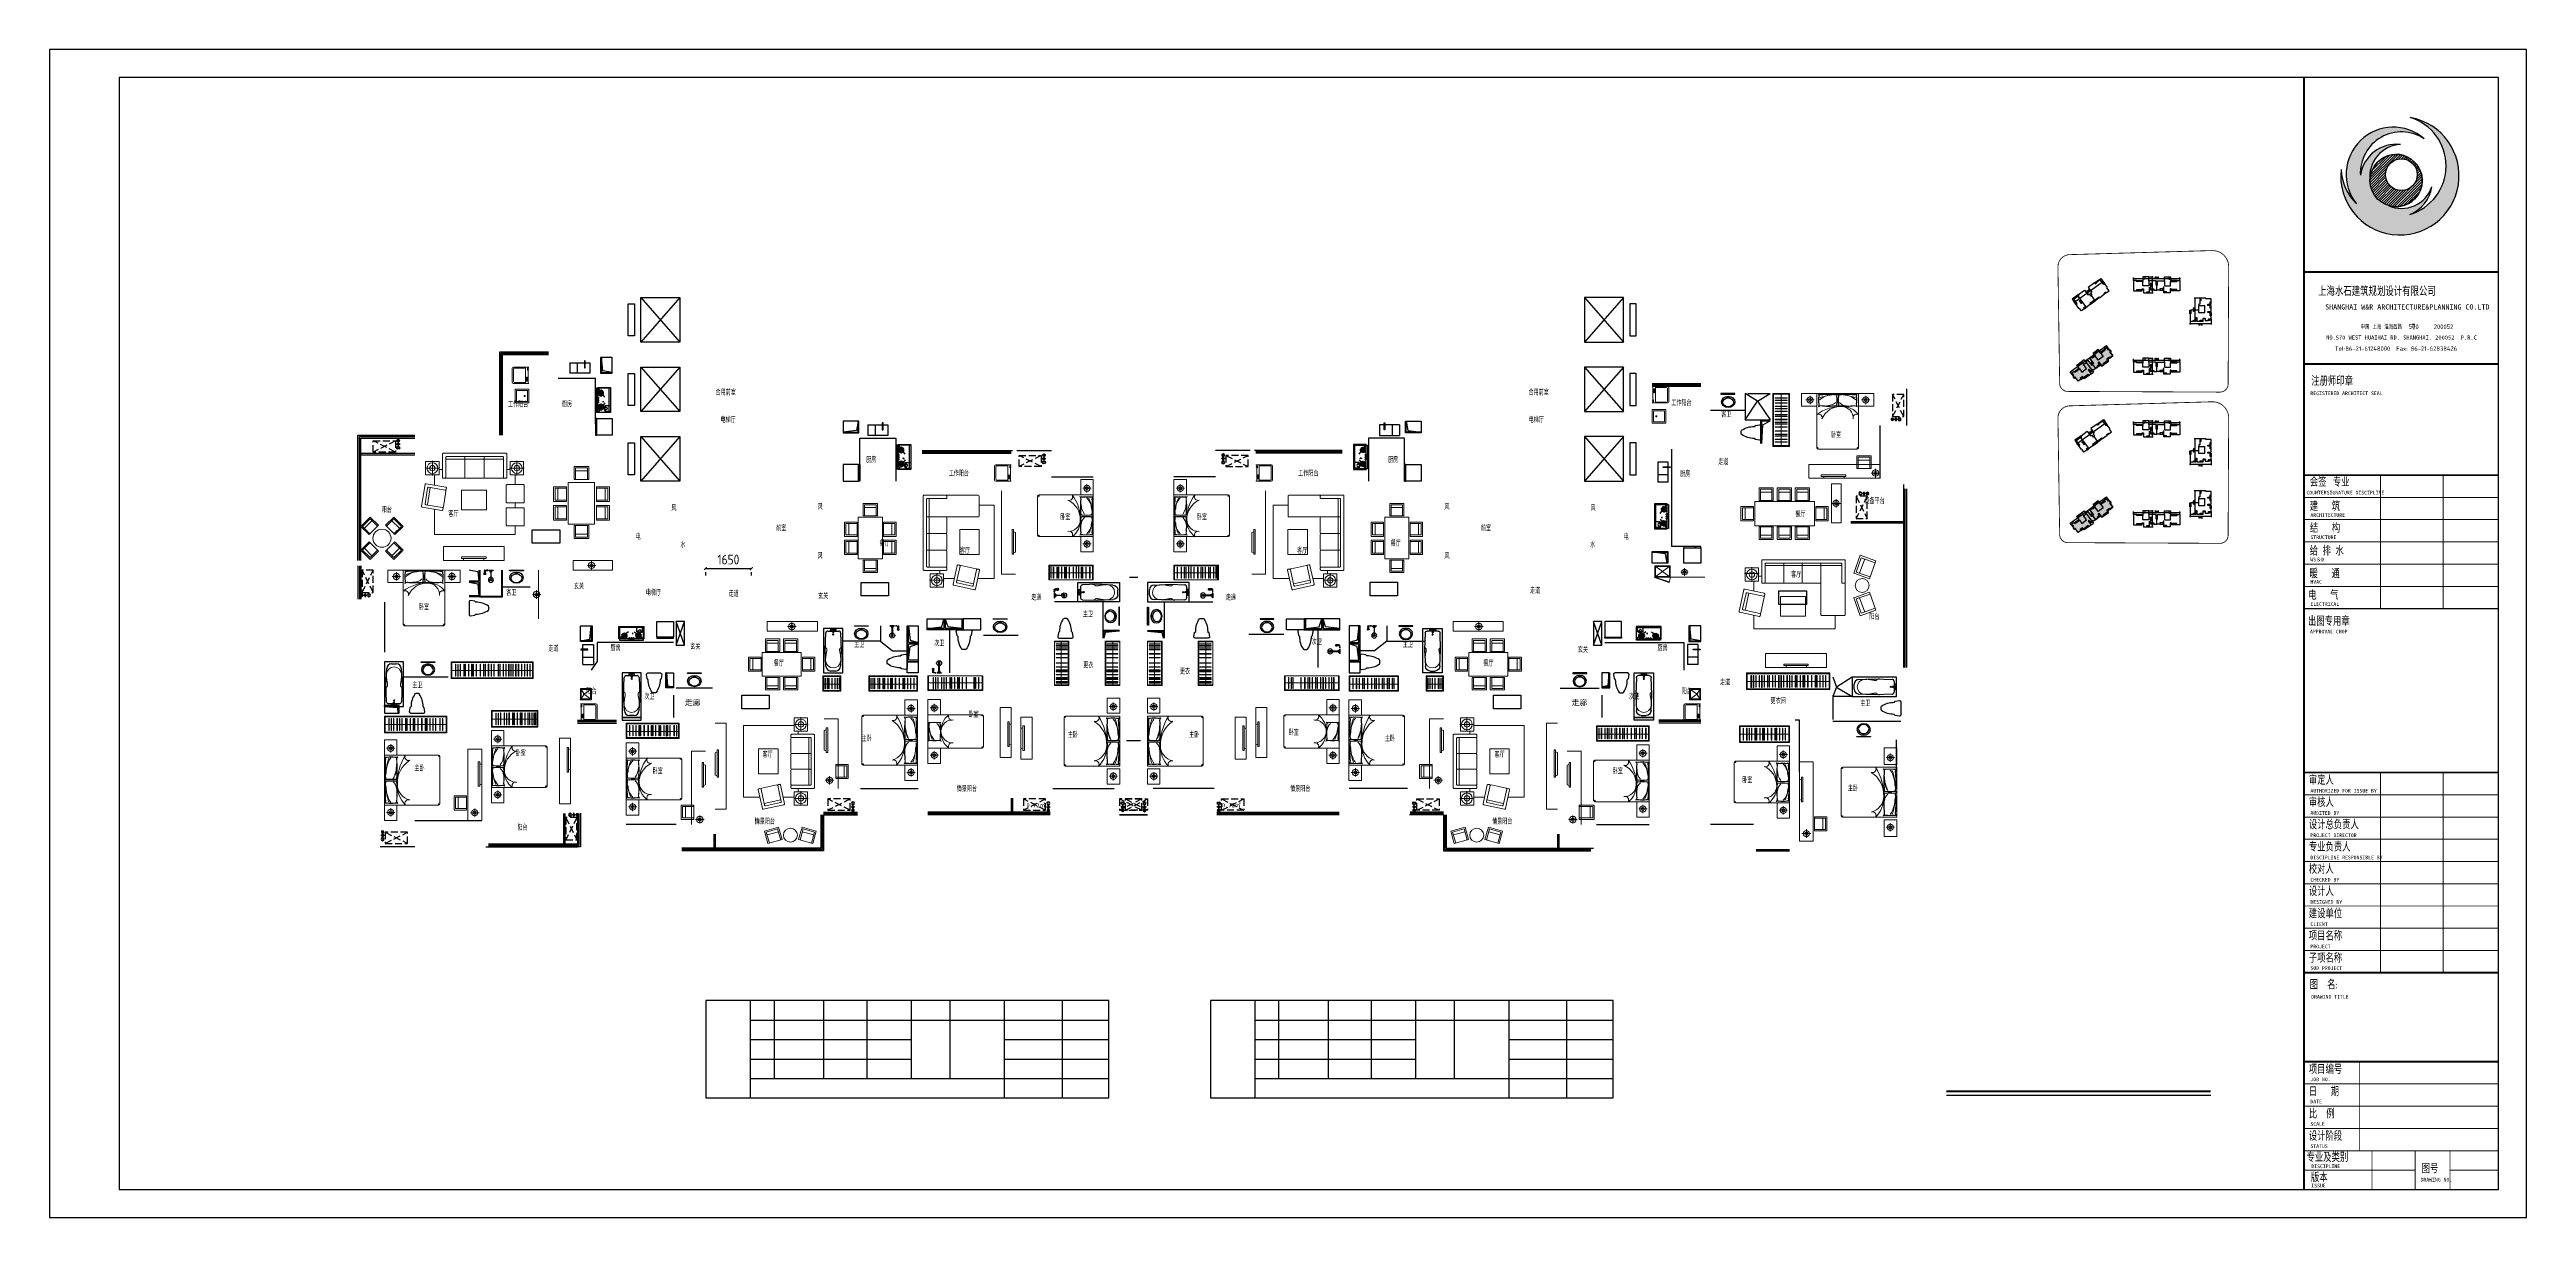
# Model space of a CAD drawing. Extents: x 72956 to 162056, y -6841 to 35159.
import ezdxf
from ezdxf.enums import TextEntityAlignment as Align

# ---------------------------------------------------------------- set-up
doc = ezdxf.new("R2010")
doc.units = 0
doc.header["$LTSCALE"] = 1000
doc.header["$MEASUREMENT"] = 0
doc.linetypes.add('DASH', pattern=[0.35, 0.25, -0.1])
doc.layers.get('0').update_dxf_attribs({"linetype": 'CONTINUOUS'})
doc.layers.get('Defpoints').update_dxf_attribs({"linetype": 'CONTINUOUS'})
for name, color, linetype in [('-厨卫', 154, 'CONTINUOUS'), ('-文字', 7, 'CONTINUOUS'), ('-管井', 228, 'CONTINUOUS'), ('-阳台栏杆', 152, 'CONTINUOUS'), ('A-AD-ARCH-AXIS', 1, 'CONTINUOUS'), ('A-AE-PIPE-ROOF', 10, 'CONTINUOUS'), ('A-AE-PIPE-SMAL', 51, 'CONTINUOUS'), ('A-WE-HOLE-TOLT', 14, 'CONTINUOUS'), ('AC', 33, 'CONTINUOUS'), ('COLUMN', 7, 'CONTINUOUS'), ('FACE', 2, 'CONTINUOUS'), ('fenshua', 233, 'CONTINUOUS'), ('PUB_DIM', 3, 'CONTINUOUS'), ('PUB_TAB', 7, 'CONTINUOUS'), ('STAIR', 43, 'CONTINUOUS'), ('WINDOW', 4, 'CONTINUOUS'), ('yingwen', 7, 'CONTINUOUS'), ('图框', 3, 'CONTINUOUS'), ('建筑轮廓1', 160, 'CONTINUOUS'), ('改动', 1, 'CONTINUOUS'), ('用地红线', 1, 'CONTINUOUS'), ('风井', 255, 'CONTINUOUS'), ('高层住宅', 140, 'CONTINUOUS')]:
    doc.layers.add(name, color=color, linetype=linetype)
doc.layers.add('-家具', color=44, linetype='CONTINUOUS', lineweight=9)
doc.layers.add('管井风井', color=2, linetype='CONTINUOUS', lineweight=15)
doc.styles.add('-宋体', font='GBENOR.shx', dxfattribs={"bigfont": 'GBCBIG.shx'})
doc.styles.add('DIM_FONT', font='simplex_.ttf', dxfattribs={"width": 0.7, "bigfont": 'GBCBIG'})
doc.styles.get("Standard").update_dxf_attribs({"font": 'GBENOR', "bigfont": 'GBCBIG'})
doc.styles.add('图签栏', font='SimSun.ttf')
doc.styles.add('样式 1', font='SIMHEI.TTF', dxfattribs={"width": 0.65, "height": 500})
doc.dimstyles.new('DIMN0-50', dxfattribs={"dimscale": 0.005, "dimtxt": 300, "dimasz": 1.5, "dimexe": 250, "dimexo": 0, "dimgap": 0, "dimtad": 0, "dimrnd": 0.1, "dimzin": 0, "dimdsep": 46, "dimtxsty": 'DIM_FONT', "dimblk": 'ARCHTICK', "dimcen": 1.5, "dimdle": 1.5, "dimclrd": 256, "dimclre": 256, "dimclrt": 256, "dimazin": 0, "dimtfac": 1, "dimtix": 1, "dimtmove": 2, "dimatfit": 3, "dimldrblk": '110', "dimfxl": 0, "dimtvp": 1, "dimtolj": 1, "dimtzin": 0, "dimarcsym": 0})
doc.dimstyles.get("Standard").update_dxf_attribs({"dimscale": 100, "dimtxt": 3.5, "dimasz": 1, "dimexe": 2.5, "dimexo": 3, "dimgap": 1.5, "dimtad": 1, "dimdec": 0, "dimzin": 0, "dimdsep": 46, "dimtxsty": 'Standard', "dimblk": 'ARCHTICK', "dimcen": 0.09, "dimadec": 0, "dimazin": 0, "dimtfac": 1, "dimtdec": 0, "dimtix": 1, "dimtmove": 2, "dimatfit": 3, "dimfxl": 0, "dimtolj": 1, "dimtzin": 0, "dimarcsym": 0})

# ---------------------------------------------------------------- blocks, each defined once
blk = doc.blocks.new('A$C32253FA8')
for p, q in [((0, 430), (0, 960)), ((0, 960), (380, 960)), ((30, 430), (30, 930)), ((71, 490), (30, 930)), ((30, 930), (380, 930)), ((0, 0), (0, 430)), ((30, 430), (380, 430)), ((30, 0), (30, 400)), ((30, 400), (380, 400)), ((71, 60), (30, 400)), ((380, 430), (71, 490)), ((71, 60), (380, 0))]:
    blk.add_line(p, q)
blk = doc.blocks.new('A$C138E690C')
for p, q in [((0, 280), (530, 280)), ((0, 0), (0, 280)), ((30, 0), (0, 0)), ((530, 250), (530, 280))]:
    blk.add_line(p, q)
blk.add_lwpolyline([(30, 250), (530, 250), (530, 0), (30, 0)], close=True)
blk.add_lwpolyline([(530, 250), (69, 210), (30, 0)])
blk = doc.blocks.new('4565767887yhj')
at = {"layer": 'AC', "linetype": 'DASH'}
for p, q in [((280735, 132575), (279935, 132175)), ((280735, 132175), (279935, 132575))]:
    blk.add_line(p, q, dxfattribs=at)
blk.add_lwpolyline([(279935, 132575), (280735, 132575), (280735, 132175), (279935, 132175)], close=True, dxfattribs=at)
blk = doc.blocks.new('w-p-r')
for radius in [55, 38.5]:
    blk.add_circle((0, 0), radius)
blk = doc.blocks.new('kongtiao')
at = {"layer": 'A-AD-ARCH-AXIS'}
for p, q in [((113255, 10489), (113391, 10489)), ((113379, 10614), (113268, 10614)), ((113323, 10563), (113323, 10666)), ((113323, 10556), (113323, 10421))]:
    blk.add_line(p, q, dxfattribs=at)
at = {"layer": 'A-AE-PIPE-SMAL'}
for p, q in [((113285, 10489), (113360, 10489)), ((113349, 10515), (113296, 10462)), ((113296, 10515), (113349, 10462)), ((113323, 10526), (113323, 10451))]:
    blk.add_line(p, q, dxfattribs=at)
blk.add_circle((113323, 10489), 37.5, dxfattribs=at)
at = {"layer": 'A-WE-HOLE-TOLT'}
for p, q in [((113280, 10614), (113370, 10614)), ((113284, 10591), (113362, 10591)), ((113286, 10636), (113364, 10636))]:
    blk.add_line(p, q, dxfattribs=at)
blk.add_circle((113323, 10614), 45, dxfattribs=at)
at = {"layer": 'A-AE-PIPE-ROOF'}
blk.add_blockref('w-p-r', (113325, 10354), dxfattribs=at)
at = {"layer": '改动', "linetype": 'ByBlock'}
blk.add_blockref('4565767887yhj', (-167508, -121973), dxfattribs=at)
blk = doc.blocks.new('_ArchTick')
at = {"color": 0, "linetype": 'ByBlock', "const_width": 0.4}
blk.add_lwpolyline([(-0.5, -0.5), (0.5, 0.5)], dxfattribs=at)
blk = doc.blocks.new('*D31')
at = {"layer": 'Defpoints', "color": 0}
for p in [(0, -8.4), (28.7, -6.1), (28.7, -13.3)]:
    blk.add_point(p, dxfattribs=at)
at = {"layer": '建筑轮廓1', "lineweight": -2}
for p, q in [((-0.8, -6.1), (29.5, -6.1)), ((0, -8.4), (0, -4.9)), ((28.7, -13.3), (28.7, -4.9))]:
    blk.add_line(p, q, dxfattribs=at)
at = {"layer": '建筑轮廓1', "lineweight": -2, "xscale": 0.75, "yscale": 0.75, "zscale": 0.75, "rotation": 180}
blk.add_blockref('_ArchTick', (0, -6.1), dxfattribs=at)
at = {"layer": '建筑轮廓1', "lineweight": -2, "xscale": 0.75, "yscale": 0.75, "zscale": 0.75}
blk.add_blockref('_ArchTick', (28.7, -6.1), dxfattribs=at)
at = {"layer": '建筑轮廓1', "insert": (14.3, -4.6), "char_height": 1.5, "attachment_point": 5, "style": 'DIM_FONT'}
blk.add_mtext('\\A1;28.70', dxfattribs=at)
blk = doc.blocks.new('110')
at = {"linetype": 'ByBlock'}
blk.add_line((-1.5, 0), (1.5, 0), dxfattribs=at)
at = {"color": 0, "const_width": 0.25}
blk.add_lwpolyline([(0.5, 0.5), (-0.5, -0.5)], dxfattribs=at)
blk = doc.blocks.new('*D32')
at = {"layer": 'Defpoints', "color": 0}
for p in [(-2.8, -26.1), (0, 0), (3.1, -26.1)]:
    blk.add_point(p, dxfattribs=at)
at = {"layer": '建筑轮廓1', "lineweight": -2}
for p, q in [((-2.8, 0.7), (-2.8, -26.8)), ((0, 0), (-4, 0)), ((3.1, -26.1), (-4, -26.1))]:
    blk.add_line(p, q, dxfattribs=at)
at = {"layer": '建筑轮廓1', "lineweight": -2, "xscale": 0.75, "yscale": 0.75, "zscale": 0.75}
for p, rotation in [((-2.8, 0), 90), ((-2.8, -26.1), 270)]:
    blk.add_blockref('_ArchTick', p, dxfattribs=dict(at, rotation=rotation))
at = {"layer": '建筑轮廓1', "insert": (-4.3, -13), "char_height": 1.5, "attachment_point": 5, "rotation": 90, "style": 'DIM_FONT'}
blk.add_mtext('\\A1;26.10', dxfattribs=at)
blk = doc.blocks.new('*D27')
at = {"layer": 'Defpoints', "color": 0}
for p in [(0, 0), (57.4, 2.4), (57.4, 0)]:
    blk.add_point(p, dxfattribs=at)
at = {"layer": '建筑轮廓1', "lineweight": -2}
for p, q in [((-0.7, 2.4), (58.2, 2.4)), ((0, 0), (0, 3.7)), ((57.4, 0), (57.4, 3.7))]:
    blk.add_line(p, q, dxfattribs=at)
at = {"layer": '建筑轮廓1', "lineweight": -2, "xscale": 0.75, "yscale": 0.75, "zscale": 0.75, "rotation": 180}
blk.add_blockref('_ArchTick', (0, 2.4), dxfattribs=at)
at = {"layer": '建筑轮廓1', "lineweight": -2, "xscale": 0.75, "yscale": 0.75, "zscale": 0.75}
blk.add_blockref('_ArchTick', (57.4, 2.4), dxfattribs=at)
at = {"layer": '建筑轮廓1', "insert": (28.7, 3.9), "char_height": 1.5, "attachment_point": 5, "style": 'DIM_FONT'}
blk.add_mtext('\\A1;57.40', dxfattribs=at)
blk = doc.blocks.new('*D28')
at = {"layer": 'Defpoints', "color": 0}
for p in [(19, 4.5), (16.3, -15.3), (22.9, -15.3)]:
    blk.add_point(p, dxfattribs=at)
at = {"layer": '建筑轮廓1', "lineweight": -2}
for p, q in [((19, 4.5), (24.2, 4.5)), ((22.9, 5.3), (22.9, -16)), ((16.3, -15.3), (24.2, -15.3))]:
    blk.add_line(p, q, dxfattribs=at)
at = {"layer": '建筑轮廓1', "lineweight": -2, "xscale": 0.75, "yscale": 0.75, "zscale": 0.75}
for p, rotation in [((22.9, 4.5), 90), ((22.9, -15.3), 270)]:
    blk.add_blockref('_ArchTick', p, dxfattribs=dict(at, rotation=rotation))
at = {"layer": '建筑轮廓1', "insert": (21.4, -5.4), "char_height": 1.5, "attachment_point": 5, "rotation": 90, "style": 'DIM_FONT'}
blk.add_mtext('\\A1;19.80', dxfattribs=at)
blk = doc.blocks.new('*D29')
at = {"layer": 'Defpoints', "color": 0}
for p in [(-1.5, -7.2), (42.3, -3.6), (42.3, -7.2)]:
    blk.add_point(p, dxfattribs=at)
at = {"layer": '建筑轮廓1', "lineweight": -2}
for p, q in [((-2.3, -3.6), (43, -3.6)), ((-1.5, -7.2), (-1.5, -2.3)), ((42.3, -7.2), (42.3, -2.3))]:
    blk.add_line(p, q, dxfattribs=at)
at = {"layer": '建筑轮廓1', "lineweight": -2, "xscale": 0.75, "yscale": 0.75, "zscale": 0.75, "rotation": 180}
blk.add_blockref('_ArchTick', (-1.5, -3.6), dxfattribs=at)
at = {"layer": '建筑轮廓1', "lineweight": -2, "xscale": 0.75, "yscale": 0.75, "zscale": 0.75}
blk.add_blockref('_ArchTick', (42.3, -3.6), dxfattribs=at)
at = {"layer": '建筑轮廓1', "insert": (20.4, -2.1), "char_height": 1.5, "attachment_point": 5, "style": 'DIM_FONT'}
blk.add_mtext('\\A1;43.80', dxfattribs=at)
blk = doc.blocks.new('*D30')
at = {"layer": 'Defpoints', "color": 0}
for p in [(8.1, 1.2), (6.5, -17.3), (8.4, -17.3)]:
    blk.add_point(p, dxfattribs=at)
at = {"layer": '建筑轮廓1', "lineweight": -2}
for p, q in [((8.1, 1.2), (5.2, 1.2)), ((6.5, 2), (6.5, -18)), ((8.4, -17.3), (5.2, -17.3))]:
    blk.add_line(p, q, dxfattribs=at)
at = {"layer": '建筑轮廓1', "lineweight": -2, "xscale": 0.75, "yscale": 0.75, "zscale": 0.75}
for p, rotation in [((6.5, 1.2), 90), ((6.5, -17.3), 270)]:
    blk.add_blockref('_ArchTick', p, dxfattribs=dict(at, rotation=rotation))
at = {"layer": '建筑轮廓1', "insert": (5, -8), "char_height": 1.5, "attachment_point": 5, "rotation": 90, "style": 'DIM_FONT'}
blk.add_mtext('\\A1;18.50', dxfattribs=at)
blk = doc.blocks.new('*D91')
at = {"layer": 'Defpoints', "color": 0, "linetype": 'DASH', "ltscale": 10}
for p in [(146946, 24510), (147045, 24374), (145745, 23430)]:
    blk.add_point(p, dxfattribs=at)
at = {"layer": '用地红线', "linetype": 'DASH', "lineweight": -2, "ltscale": 10}
for p, q in [((145646, 23565), (146947, 24510)), ((147045, 24374), (146945, 24511)), ((145745, 23430), (145645, 23567))]:
    blk.add_line(p, q, dxfattribs=at)
at = {"layer": '用地红线', "linetype": 'DASH', "lineweight": -2, "ltscale": 10, "xscale": 0.75, "yscale": 0.75, "zscale": 0.75}
for p, rotation in [((146946, 24510), 35.99999588416462), ((145646, 23566), 215.9999958841646)]:
    blk.add_blockref('_ArchTick', p, dxfattribs=dict(at, rotation=rotation))
at = {"layer": '用地红线', "linetype": 'DASH', "ltscale": 10, "insert": (146295, 24039), "char_height": 1.5, "attachment_point": 5, "rotation": 36, "style": 'DIM_FONT'}
blk.add_mtext('\\A1;1606.60', dxfattribs=at)
blk = doc.blocks.new('*D92')
at = {"layer": 'Defpoints', "color": 0, "linetype": 'DASH', "ltscale": 10}
for p in [(146051, 23935), (146398, 23499), (146476, 23555)]:
    blk.add_point(p, dxfattribs=at)
at = {"layer": '用地红线', "linetype": 'DASH', "lineweight": -2, "ltscale": 10}
for p, q in [((146051, 23935), (146149, 24007)), ((146148, 24006), (146476, 23555)), ((146398, 23499), (146477, 23556))]:
    blk.add_line(p, q, dxfattribs=at)
at = {"layer": '用地红线', "linetype": 'DASH', "lineweight": -2, "ltscale": 10, "xscale": 0.75, "yscale": 0.75, "zscale": 0.75}
for p, rotation in [((146148, 24006), 125.9999958835647), ((146476, 23555), 305.9999958835647)]:
    blk.add_blockref('_ArchTick', p, dxfattribs=dict(at, rotation=rotation))
at = {"layer": '用地红线', "linetype": 'DASH', "ltscale": 10, "insert": (146313, 23781), "char_height": 1.5, "attachment_point": 5, "rotation": 306, "style": 'DIM_FONT'}
blk.add_mtext('\\A1;556.80', dxfattribs=at)
blk = doc.blocks.new('A$C790473E3')
at = {"layer": 'FACE'}
blk.add_hatch(color=256, dxfattribs=at).paths.add_polyline_path([(12277, 22805, -0.43582423), (25158, 38243, 0.40349822), (8203, 25238, -0.61544517), (35207, 40694, 0.91316991), (6565, 13084, -0.18593916), (0, 27582, 2.29498981), (29364, 49669, -0.74337417), (29147, 8589, 0.27041132), (38508, 20344, -0.44566281), (20141, 12365, -0.32623171)])
h = blk.add_hatch(dxfattribs=at)
h.set_pattern_fill('ANSI31', color=256, scale=6118.035339, style=0)
h.set_pattern_definition([(45, (-835537.9, 198731.2), (-540.76303, 540.76303), [])])
h.paths.add_polyline_path([(34441, 22970, 1.00745479), (12277, 22805, 0.99260037)])
h.paths.add_polyline_path([(18828, 25457, -1), (32328, 25457, -1)], flags=16)
blk.add_circle((23359, 22970), 11082, dxfattribs=at)
at = {"layer": 'FACE', "color": 2}
blk.add_circle((25578, 25457), 6750, dxfattribs=at)
for centre, radius, start, end in [((24948, 24977), 25084, 174.038692, 79.861542), ((22142, 25587), 19974, 49.145957, 218.751509), ((25605, 26152), 17427, 56.564441, 183.004516), ((23075, 29161), 21450, 286.445455, 72.950093), ((23426, 22946), 15395, 83.539592, 171.435544), ((25891, 24539), 13724, 93.061268, 187.256224), ((23359, 22970), 11082, 253.122954, 180.85108), ((22101, 28855), 22137, 183.29715, 225.430105), ((25737, 24611), 13464, 245.440082, 341.523102), ((23754, 22488), 14908, 291.206809, 351.732962)]:
    blk.add_arc(centre, radius, start, end, dxfattribs=at)
blk = doc.blocks.new('3333')
for p, q in [((-169843, -215228), (-258943, -215228)), ((-258943, -215228), (-258943, -257228)), ((-169843, -257228), (-169843, -215228)), ((-170843, -216228), (-256443, -216228)), ((-256443, -216228), (-256443, -256228)), ((-170843, -256228), (-170843, -216228)), ((-256443, -256228), (-170843, -256228)), ((-258943, -257228), (-169843, -257228))]:
    blk.add_line(p, q)
for points, const_width in [([(-177843, -256228), (-177843, -216228)], 70), ([(-177843, -223228), (-170843, -223228)], 70), ([(-177843, -226534), (-170843, -226534)], 70), ([(-177843, -230534), (-170843, -230534)], 70), ([(-175097, -230534), (-175097, -235334)], 35), ([(-172843, -230534), (-172843, -235334)], 35), ([(-170843, -231334), (-177843, -231334)], 35), ([(-170843, -232134), (-177843, -232134)], 35), ([(-170843, -232934), (-177843, -232934)], 35), ([(-170843, -233734), (-177843, -233734)], 35), ([(-170843, -234534), (-177843, -234534)], 35), ([(-170843, -235334), (-177843, -235334)], 50), ([(-177843, -241228), (-170843, -241228)], 70), ([(-175097, -248428), (-175097, -241228)], 35), ([(-172843, -241228), (-172843, -248428)], 35), ([(-177843, -242028), (-170843, -242028)], 35), ([(-177843, -242828), (-170843, -242828)], 35), ([(-177843, -243628), (-170843, -243628)], 35), ([(-177843, -244428), (-170843, -244428)], 35), ([(-177843, -245228), (-170843, -245228)], 35), ([(-177843, -246028), (-170843, -246028)], 35), ([(-177843, -246828), (-170843, -246828)], 35), ([(-177843, -246828), (-170843, -246828)], 35), ([(-177843, -247628), (-170843, -247628)], 35), ([(-177843, -248428), (-170843, -248428)], 70), ([(-177843, -248428), (-170843, -248428)], 35), ([(-177843, -251628), (-170843, -251628)], 70), ([(-175843, -254828), (-175843, -251628)], 35), ([(-177843, -252428), (-170843, -252428)], 35), ([(-177843, -253228), (-170843, -253228)], 35), ([(-177843, -254028), (-170843, -254028)], 35), ([(-177843, -254828), (-170843, -254828)], 35), ([(-177843, -254828), (-170843, -254828)], 35), ([(-175399, -256228), (-175399, -254828)], 35), ([(-173843, -256228), (-173843, -254828)], 35), ([(-172593, -256228), (-172593, -254828)], 35), ([(-177843, -255528), (-173843, -255528)], 35), ([(-172593, -255528), (-170843, -255528)], 35)]:
    blk.add_lwpolyline(points, dxfattribs=dict(const_width=const_width))
at = {"layer": '图框', "linetype": 'ByBlock', "xscale": 0.0848485082387924, "yscale": 0.0848484858870506, "zscale": 0.0848484848484849}
blk.add_blockref('A$C790473E3', (-176513, -221888), dxfattribs=at)
at = {"style": '-宋体'}
for s, height, p in [('上海水石建筑规划设计有限公司', 302.4, (-177338, -224087)), ('注册师印章', 300, (-177585, -227313)), ('会签', 300, (-177636, -230942)), ('专业', 300, (-176806, -230947)), ('建   筑', 300, (-177636, -231818)), ('结   构', 300, (-177631, -232603)), ('给 排 水', 300, (-177640, -233421)), ('暖   通', 300, (-177647, -234237)), ('电   气', 300, (-177693, -235011)), ('出图专用章', 300, (-177701, -235949)), ('审定人', 300, (-177672, -241665)), ('审核人', 300, (-177672, -242465)), ('设计总负责人', 300, (-177672, -243265)), ('专业负责人', 300, (-177672, -244065)), ('校对人', 300, (-177672, -244865)), ('设计人', 300, (-177672, -245665)), ('建设单位', 300, (-177672, -246465)), ('项目名称', 300, (-177672, -247265)), ('子项名称', 300, (-177672, -248065)), ('图  名:', 300, (-177639, -249021)), ('项目编号', 300, (-177672, -252065)), ('日   期', 300, (-177672, -252865)), ('比  例', 300, (-177672, -253665)), ('设计阶段', 300, (-177672, -254465)), ('专业及类别', 300, (-177754, -255228)), ('版本 ', 300, (-177597, -255953)), ('图号', 300, (-173612, -255633))]:
    blk.add_text(s, height=height, dxfattribs=at).set_placement(p)
for s, p in [('中国 上海 淮海西路   号    ', (-174606, -225185)), ('570     200052 ', (-173221, -225195)), ('Tel:86-21-61248000  Fax: 86-21-62838426', (-174537, -225983))]:
    blk.add_text(s, height=159.65, dxfattribs=at).set_placement(p, align=Align.MIDDLE)
at = {"layer": 'yingwen', "style": '图签栏'}
for s, height, p in [(' SHANGHAI W&R ARCHITECTURE&PLANNING CO.LTD', 184.32, (-177228, -224577)), ('REGISTERED ARCHITECT SEAL', 132.71, (-177616, -227656)), ('COUNTERSIGNATURE DISCIPLINE', 132.71, (-177758, -231229)), ('ARCHITECTURE', 132.71, (-177615, -232035)), ('STRUCTURE', 132.7, (-177615, -232835)), ('WS＆D', 132.7, (-177615, -233635)), ('HVAC', 132.7, (-177615, -234435)), ('ELECTRICAL', 132.7, (-177615, -235235)), ('APPROVAL CHOP', 132.71, (-177631, -236226)), ('AUTHORIZED FOR ISSUE BY ', 132.71, (-177615, -241950)), ('AUDITED BY ', 132.71, (-177615, -242750)), ('PROJECT DIRECTOR ', 132.71, (-177615, -243550)), ('CHECKED BY ', 132.71, (-177615, -245150)), ('DISCIPLINE RESPONSIBLE BY ', 132.71, (-177615, -244350)), ('DESIGNED BY ', 132.71, (-177615, -245950)), ('CLIENT', 132.7, (-177615, -246750)), ('PROJECT', 132.7, (-177615, -247550)), ('SUB PROJECT', 132.71, (-177615, -248329)), ('DRAWING TITLE', 132.71, (-177586, -249359)), ('JOB NO.', 132.7, (-177615, -252329)), ('DATE', 132.7, (-177615, -253129)), ('SCALE', 132.7, (-177615, -253929)), ('STATUS', 132.7, (-177615, -254729)), ('DISCIPLINE', 132.7, (-177582, -255455)), ('ISSUE ', 132.7, (-177582, -256149)), ('DRAWING NO.', 132.71, (-173653, -255936))]:
    blk.add_text(s, height=height, dxfattribs=at).set_placement(p)
blk.add_text('NO.570 WEST HUAIHAI RD. SHANGHAI. 200052  P.R.C', height=147.46, dxfattribs=at).set_placement((-174337, -225584), align=Align.MIDDLE)
blk = doc.blocks.new('A$C1E146E53')
for p, q in [((50, 400), (50, 50)), ((50, 50), (542, 108)), ((50, 50), (643, 50)), ((542, 108), (643, 400)), ((693, 400), (693, 50)), ((769, 108), (693, 400)), ((693, 50), (1293, 50)), ((1293, 50), (769, 108))]:
    blk.add_line(p, q)
for points in [[(643, 50), (643, 400), (0, 400), (0, 0), (643, 0)], [(643, 0), (1293, 0), (1293, 400), (643, 400), (643, 50)]]:
    blk.add_lwpolyline(points)
blk = doc.blocks.new('*D93')
at = {"layer": 'Defpoints', "color": 0, "linetype": 'DASH', "ltscale": 10}
for p in [(146946, 19072), (147045, 18936), (145745, 17992)]:
    blk.add_point(p, dxfattribs=at)
at = {"layer": '用地红线', "linetype": 'DASH', "lineweight": -2, "ltscale": 10}
for p, q in [((145646, 18127), (146947, 19072)), ((147045, 18936), (146945, 19073)), ((145745, 17992), (145645, 18129))]:
    blk.add_line(p, q, dxfattribs=at)
at = {"layer": '用地红线', "linetype": 'DASH', "lineweight": -2, "ltscale": 10, "xscale": 0.75, "yscale": 0.75, "zscale": 0.75}
for p, rotation in [((146946, 19072), 35.99999588416462), ((145646, 18128), 215.9999958841646)]:
    blk.add_blockref('_ArchTick', p, dxfattribs=dict(at, rotation=rotation))
at = {"layer": '用地红线', "linetype": 'DASH', "ltscale": 10, "insert": (146295, 18601), "char_height": 1.5, "attachment_point": 5, "rotation": 36, "style": 'DIM_FONT'}
blk.add_mtext('\\A1;1606.60', dxfattribs=at)
blk = doc.blocks.new('*D94')
at = {"layer": 'Defpoints', "color": 0, "linetype": 'DASH', "ltscale": 10}
for p in [(146051, 18497), (146398, 18061), (146476, 18117)]:
    blk.add_point(p, dxfattribs=at)
at = {"layer": '用地红线', "linetype": 'DASH', "lineweight": -2, "ltscale": 10}
for p, q in [((146051, 18497), (146149, 18568)), ((146148, 18568), (146476, 18117)), ((146398, 18061), (146477, 18118))]:
    blk.add_line(p, q, dxfattribs=at)
at = {"layer": '用地红线', "linetype": 'DASH', "lineweight": -2, "ltscale": 10, "xscale": 0.75, "yscale": 0.75, "zscale": 0.75}
for p, rotation in [((146148, 18568), 125.9999958835644), ((146476, 18117), 305.9999958835644)]:
    blk.add_blockref('_ArchTick', p, dxfattribs=dict(at, rotation=rotation))
at = {"layer": '用地红线', "linetype": 'DASH', "ltscale": 10, "insert": (146313, 18343), "char_height": 1.5, "attachment_point": 5, "rotation": 306, "style": 'DIM_FONT'}
blk.add_mtext('\\A1;556.80', dxfattribs=at)
blk = doc.blocks.new('A$C11250226')
at = {"layer": '-管井'}
for p, q in [((570, 420), (0, 420)), ((0, 420), (0, 0)), ((0, 0), (570, 0)), ((570, 390), (30, 390)), ((30, 390), (30, 0)), ((570, 0), (570, 420))]:
    blk.add_line(p, q, dxfattribs=at)
blk.add_lwpolyline([(30, 0), (89, 337), (570, 390)], dxfattribs=at)
blk = doc.blocks.new('aaa')
at = {"layer": '-家具'}
for p, q in [((196770, 71856), (196679, 72010)), ((196770, 71825), (196679, 71670)), ((197019, 72010), (196793, 71851)), ((196793, 71830), (197019, 71670))]:
    blk.add_line(p, q, dxfattribs=at)
at = {"layer": '-家具', "extrusion": (0, 0, -1)}
blk.add_lwpolyline([(-196649, 72040), (-196649, 71640), (-197049, 71640), (-197049, 72040)], close=True, dxfattribs=at)
blk.add_lwpolyline([(-196679, 72010), (-196679, 71670), (-197019, 71670), (-197019, 72010), (-196679, 72010)], dxfattribs=at)
blk.add_circle((-196779, 71840), 17.9, dxfattribs=at)
blk.add_point((196649, 71640), dxfattribs=at)
blk = doc.blocks.new('ttt')
at = {"layer": '-家具'}
for p, q in [((197206, 71486), (196649, 71486)), ((196678, 71450), (196704, 71450)), ((196704, 71379), (196678, 71379)), ((196679, 71450), (196679, 71486)), ((196679, 70900), (196679, 71379)), ((196704, 71450), (196704, 71379)), ((196771, 71454), (197168, 71454)), ((196772, 71486), (196772, 70900)), ((197202, 70966), (197202, 71420)), ((197249, 70942), (197249, 71444)), ((196649, 70900), (197206, 70900)), ((196722, 71088), (196732, 71088)), ((196723, 71010), (196732, 71010)), ((196730, 71079), (196745, 71079)), ((196730, 71024), (196730, 71079)), ((196745, 71024), (196730, 71024)), ((196745, 71079), (196745, 71024)), ((196771, 70932), (197168, 70932))]:
    blk.add_line(p, q, dxfattribs=at)
blk.add_lwpolyline([(196729, 71122, -0.185158), (196740, 71118, -0.102042), (196752, 71101, -0.060862), (196759, 71080, -0.047173), (196761, 71051, -0.047173), (196759, 71023, -0.060862), (196752, 71001, -0.102042), (196740, 70985, -0.185158), (196729, 70981, -0.185158), (196718, 70985, -0.102042), (196706, 71001, -0.060862), (196699, 71023, -0.047173), (196696, 71051, -0.047173), (196699, 71080, -0.060862), (196706, 71101, -0.102042), (196718, 71118, -0.185158)], format="xyb", close=True, dxfattribs=at)
for points in [[(196723, 71010, -0.259034), (196720, 71012, -0.076276), (196716, 71022, -0.036515), (196714, 71033, -0.026615), (196713, 71049, -0.026615), (196714, 71065, -0.036515), (196716, 71077, -0.076276), (196720, 71087, -0.259034), (196723, 71088, -0.078462), (196724, 71088, -0.056762)], [(196732, 71010, -0.259034), (196729, 71012, -0.076276), (196725, 71022, -0.036515), (196723, 71033, -0.026615), (196722, 71049, -0.026615), (196723, 71065, -0.036515), (196725, 71077, -0.076276), (196729, 71087, -0.259034), (196732, 71088, -0.259034), (196735, 71087, -0.056762), (196739, 71079, -0.036515)], [(196740, 71024, -0.008736), (196739, 71022, -0.076276), (196735, 71012, -0.259034), (196732, 71010, -0.259034)]]:
    blk.add_lwpolyline(points, format="xyb", dxfattribs=at)
blk.add_circle((196678, 71413), 14.9, dxfattribs=at)
for centre, radius, start, end in [((197168, 71420), 34, 0, 90), ((197206, 71444), 42.5, 0, 90), ((197168, 70966), 34, 270, 0), ((197206, 70942), 42.5, 270, 0)]:
    blk.add_arc(centre, radius, start, end, dxfattribs=at)
blk = doc.blocks.new('fff')
at = {"layer": '-家具'}
for p, q in [((203662, 67187), (203153, 67046)), ((203153, 67046), (203277, 66596)), ((203626, 67123), (203216, 67009)), ((203216, 67009), (203327, 66610)), ((203654, 67023), (203244, 66910)), ((203737, 66723), (203626, 67123)), ((203787, 66737), (203662, 67187)), ((204381, 66737), (204505, 67187)), ((204431, 66723), (204541, 67123)), ((204505, 67187), (205015, 67046)), ((204513, 67023), (204923, 66910)), ((204541, 67123), (204951, 67009)), ((204951, 67009), (204840, 66610)), ((205015, 67046), (204890, 66596)), ((203277, 66596), (203787, 66737)), ((204890, 66596), (204381, 66737))]:
    blk.add_line(p, q, dxfattribs=at)
blk.add_circle((204084, 66899), 250, dxfattribs=at)
blk = doc.blocks.new('A$C43D62512')
for p, q in [((1600, 732), (0, 732)), ((0, 732), (0, 32)), ((0, 32), (1600, 32)), ((35, 468), (30, 418)), ((35, 296), (30, 346)), ((77, 468), (87, 414)), ((77, 296), (87, 350)), ((92, 480), (92, 580)), ((92, 406), (92, 480)), ((92, 184), (92, 358)), ((97, 404), (146, 397)), ((97, 360), (146, 367)), ((160, 652), (772, 674)), ((772, 90), (160, 112)), ((772, 674), (1358, 645)), ((1358, 119), (772, 90)), ((1530, 473), (1530, 291)), ((1600, 32), (1600, 732))]:
    blk.add_line(p, q)
at = {"lineweight": 13}
for p, q in [((628, 670), (620, 671)), ((628, 94), (623, 93)), ((636, 669), (628, 670)), ((636, 95), (628, 94)), ((643, 668), (636, 669)), ((643, 96), (636, 95)), ((651, 667), (643, 668)), ((651, 97), (643, 96)), ((657, 666), (651, 667)), ((657, 98), (651, 97)), ((663, 665), (657, 666)), ((663, 99), (657, 98)), ((668, 664), (663, 665)), ((668, 100), (663, 99)), ((672, 662), (668, 664)), ((672, 102), (668, 100)), ((676, 661), (672, 662)), ((676, 103), (672, 102)), ((679, 660), (676, 661)), ((679, 104), (676, 103)), ((682, 658), (679, 660)), ((682, 106), (679, 104)), ((685, 657), (682, 658)), ((685, 107), (682, 106)), ((687, 655), (685, 657)), ((687, 109), (685, 107)), ((690, 653), (687, 655)), ((690, 111), (687, 109)), ((692, 651), (690, 653)), ((692, 113), (690, 111)), ((695, 648), (692, 651)), ((695, 116), (692, 113)), ((697, 646), (695, 648)), ((697, 118), (695, 116)), ((700, 643), (697, 646)), ((700, 121), (697, 118)), ((702, 641), (700, 643)), ((702, 123), (700, 121)), ((705, 638), (702, 641)), ((705, 126), (702, 123)), ((708, 635), (705, 638)), ((708, 129), (705, 126)), ((711, 633), (708, 635)), ((711, 131), (708, 129)), ((714, 630), (711, 633)), ((714, 134), (711, 131)), ((717, 628), (714, 630)), ((717, 136), (714, 134)), ((721, 626), (717, 628)), ((721, 138), (717, 136)), ((724, 623), (721, 626)), ((724, 141), (721, 138)), ((728, 621), (724, 623)), ((728, 143), (724, 141)), ((731, 619), (728, 621)), ((731, 145), (728, 143)), ((735, 618), (731, 619)), ((735, 146), (731, 145)), ((739, 616), (735, 618)), ((739, 148), (735, 146)), ((743, 615), (739, 616)), ((743, 149), (739, 148)), ((747, 614), (743, 615)), ((747, 150), (743, 149)), ((752, 613), (747, 614)), ((752, 151), (747, 150)), ((757, 613), (752, 613)), ((757, 151), (752, 151)), ((762, 613), (757, 613)), ((762, 151), (757, 151)), ((767, 613), (762, 613)), ((767, 151), (762, 151)), ((773, 613), (767, 613)), ((773, 151), (767, 151)), ((779, 613), (773, 613)), ((779, 151), (773, 151)), ((785, 614), (779, 613)), ((785, 150), (779, 151)), ((792, 615), (785, 614)), ((792, 149), (785, 150)), ((799, 616), (792, 615)), ((799, 148), (792, 149)), ((805, 617), (799, 616)), ((805, 147), (799, 148)), ((812, 618), (805, 617)), ((812, 146), (805, 147)), ((819, 619), (812, 618)), ((819, 145), (812, 146)), ((826, 620), (819, 619)), ((826, 144), (819, 145)), ((832, 622), (826, 620)), ((832, 142), (826, 144)), ((839, 623), (832, 622)), ((839, 141), (832, 142)), ((845, 625), (839, 623)), ((845, 139), (839, 141)), ((851, 626), (845, 625)), ((851, 138), (845, 139)), ((857, 627), (851, 626)), ((857, 137), (851, 138)), ((863, 629), (857, 627)), ((863, 135), (857, 137)), ((869, 630), (863, 629)), ((869, 134), (863, 135)), ((876, 632), (869, 630)), ((876, 132), (869, 134)), ((882, 633), (876, 632)), ((882, 131), (876, 132)), ((889, 635), (882, 633)), ((889, 129), (882, 131)), ((897, 636), (889, 635)), ((897, 128), (889, 129)), ((906, 638), (897, 636)), ((906, 126), (897, 128)), ((915, 639), (906, 638)), ((915, 125), (906, 126)), ((926, 641), (915, 639)), ((926, 123), (915, 125)), ((939, 642), (926, 641)), ((939, 122), (926, 123)), ((953, 644), (939, 642)), ((953, 120), (939, 122)), ((969, 646), (953, 644)), ((969, 118), (953, 120)), ((987, 648), (969, 646)), ((987, 116), (969, 118)), ((1006, 650), (987, 648)), ((1006, 114), (987, 116)), ((1026, 652), (1006, 650)), ((1026, 112), (1006, 114)), ((1047, 654), (1026, 652)), ((1047, 110), (1026, 112)), ((1068, 656), (1047, 654)), ((1068, 108), (1047, 110)), ((1088, 658), (1068, 656)), ((1088, 106), (1068, 108)), ((1108, 659), (1088, 658)), ((1108, 105), (1088, 106))]:
    blk.add_line(p, q, dxfattribs=at)
for centre, radius in [((56, 468), 15.1), ((56, 296), 15.1), ((213, 382), 21.1)]:
    blk.add_circle(centre, radius, dxfattribs=at)
for centre, radius in [((58, 382), 11.9), ((213, 382), 13.9)]:
    blk.add_circle(centre, radius)
for centre, radius, start, end in [((388, 382), 360, 174.32287, 185.67713), ((56, 468), 21.1, 0, 180), ((56, 296), 21.1, 180, 0), ((99, 416), 12, 190.21415, 261.75284), ((99, 348), 12, 98.24716, 169.78585), ((164, 580), 72, 93.06991, 180), ((164, 184), 72, 180, 266.93009), ((146, 382), 15, 270, 90), ((1357, 472), 173, 0.37289, 89.43497), ((1357, 292), 173, 270.56503, 359.62711)]:
    blk.add_arc(centre, radius, start, end)
blk.add_arc((1148, 382), 271, 275.4141, 83.87301, dxfattribs=at)
blk = doc.blocks.new('A$C3F2D3E33')
at = {"linetype": 'ByBlock'}
for p, q in [((25, 203), (0, 51)), ((64, 241), (25, 203)), ((51, 0), (508, 0)), ((229, 711), (203, 698)), ((330, 711), (229, 711)), ((356, 698), (330, 711)), ((533, 203), (495, 241)), ((559, 51), (533, 203))]:
    blk.add_line(p, q, dxfattribs=at)
for centre, radius, start, end in [((51, 51), 50.8, 180, 270), ((858, 248), 795, 145.50918, 180.50918), ((-300, 248), 795, 359.49082, 34.49082), ((508, 51), 50.8, 270, 0)]:
    blk.add_arc(centre, radius, start, end, dxfattribs=at)
blk = doc.blocks.new('A$C028E412E')
for p, q in [((193, 40), (290, 40)), ((193, 20), (193, 40)), ((290, 20), (193, 20)), ((290, 40), (290, 20))]:
    blk.add_line(p, q)
at = {"extrusion": (0, 0, -1)}
for centre, major_axis in [((241, 203), (241, 0)), ((241, 223), (-193, 0))]:
    blk.add_ellipse(centre, major_axis=major_axis, ratio=0.842105, start_param=3.141593, end_param=9.424778, dxfattribs=at)
blk = doc.blocks.new('A$C178A5D28')
at = {"lineweight": -3}
for p, q in [((90, 255), (413, 255)), ((413, 245), (90, 245)), ((405, 49), (330, 49)), ((405, 19), (330, 19)), ((383, 19), (383, 49)), ((418, 271), (428, 271)), ((418, 228), (428, 228))]:
    blk.add_line(p, q, dxfattribs=at)
at = {"color": 8}
for p, q in [((418, 235), (428, 235)), ((421, 265), (428, 265))]:
    blk.add_line(p, q, dxfattribs=at)
at = {"lineweight": -3}
for points in [[(418, 265), (418, 278), (373, 278), (373, 255)], [(373, 245), (373, 222), (418, 222), (418, 235)], [(397, 278), (397, 288), (393, 288), (393, 278)], [(393, 222), (393, 212), (397, 212), (397, 222)], [(414, 45), (443, 45), (443, 22), (414, 22)], [(443, 165), (443, 335), (433, 335), (428, 305), (428, 260)], [(428, 240), (428, 194), (433, 165), (443, 165)]]:
    blk.add_lwpolyline(points, dxfattribs=at)
at = {"color": 8}
for points in [[(421, 260), (421, 265), (393, 265), (393, 255)], [(393, 245), (393, 235), (421, 235), (421, 240)]]:
    blk.add_lwpolyline(points, dxfattribs=at)
blk.add_lwpolyline([(433, 260), (413, 260), (413, 240), (433, 240)], close=True, dxfattribs=at)
at = {"lineweight": -3}
for points in [[(443, 281), (433, 281), (433, 219), (443, 219)], [(443, 79), (433, 79), (433, 135), (443, 135)]]:
    blk.add_lwpolyline(points, close=True, dxfattribs=at)
blk.add_circle((90, 250), 89.5, dxfattribs=at)
at = {"color": 8}
for centre, radius in [((90, 250), 5), ((356, 34), 15), ((405, 34), 15)]:
    blk.add_circle(centre, radius, dxfattribs=at)
for centre, radius, start, end in [((90, 250), 35, 8.21321, 351.78679), ((90, 250), 9, 33.74899, 326.25101), ((356, 34), 17, 61.92751, 298.07249), ((405, 34), 17, 43.33592, 118.07249), ((405, 34), 17, 241.92751, 316.66408)]:
    blk.add_arc(centre, radius, start, end, dxfattribs=at)
at = {"lineweight": -3}
for centre, start, end in [((336, 65), 196.41807, 250.32674), ((336, 2), 109.67326, 163.58193)]:
    blk.add_arc(centre, 17.7, start, end, dxfattribs=at)
for centre, major_axis, ratio, start_param, end_param in [((307, 34), (0, 33.6), 0.612909, -0.37962, 3.521213), ((317, 34), (0, 31.4), 0.47884, -1.072899, 4.214492)]:
    blk.add_ellipse(centre, major_axis=major_axis, ratio=ratio, start_param=start_param, end_param=end_param, dxfattribs=at)
blk = doc.blocks.new('A$C7EBA6A91')
at = {"layer": '-厨卫'}
for p, q in [((0, 380), (0, 0)), ((263, 380), (263, 0))]:
    blk.add_line(p, q, dxfattribs=at)
for points in [[(0, 380), (525, 380)], [(551, 380), (720, 380), (720, 0), (0, 0)]]:
    blk.add_lwpolyline(points, dxfattribs=at)
blk.add_lwpolyline([(551, 450), (525, 450), (525, 200), (551, 200)], close=True, dxfattribs=at)
blk = doc.blocks.new('zao')
at = {"layer": '-厨卫'}
for p, q in [((224454, 73400), (224451, 73400)), ((224454, 73325), (224451, 73325)), ((224454, 73250), (224451, 73250)), ((224502, 73403), (224467, 73403)), ((224502, 73397), (224467, 73397)), ((224502, 73328), (224467, 73328)), ((224502, 73322), (224467, 73322)), ((224502, 73253), (224467, 73253)), ((224502, 73247), (224467, 73247)), ((224729, 73425), (224479, 73775)), ((224729, 73225), (224479, 72875)), ((224483, 73430), (224483, 73433)), ((224483, 73355), (224483, 73358)), ((224483, 73280), (224483, 73283)), ((224486, 73430), (224486, 73433)), ((224486, 73355), (224486, 73358)), ((224486, 73280), (224486, 73283)), ((224529, 73616), (224496, 73640)), ((224529, 73540), (224496, 73516)), ((224529, 73111), (224496, 73135)), ((224531, 73619), (224498, 73643)), ((224531, 73537), (224498, 73513)), ((224531, 73114), (224498, 73138)), ((224506, 73379), (224508, 73377)), ((224506, 73304), (224508, 73302)), ((224506, 73229), (224508, 73227)), ((224514, 73402), (224517, 73402)), ((224514, 73399), (224517, 73399)), ((224514, 73327), (224517, 73327)), ((224514, 73324), (224517, 73324)), ((224514, 73252), (224517, 73252)), ((224514, 73249), (224517, 73249)), ((224604, 73643), (224616, 73681)), ((224604, 73513), (224616, 73474)), ((224604, 73138), (224616, 73176)), ((224607, 73642), (224619, 73680)), ((224607, 73514), (224619, 73476)), ((224607, 73137), (224619, 73175)), ((224652, 73280), (224693, 73280)), ((224652, 73276), (224693, 73276)), ((224725, 73052), (224702, 73069)), ((224727, 73054), (224704, 73071)), ((224729, 73125), (224729, 72925)), ((224729, 73125), (224929, 73125)), ((224529, 73035), (224496, 73011)), ((224531, 73032), (224498, 73008)), ((224604, 73008), (224616, 72969)), ((224607, 73009), (224619, 72971)), ((224725, 72999), (224702, 72982)), ((224727, 72997), (224704, 72980)), ((224729, 72925), (224929, 72925))]:
    blk.add_line(p, q, dxfattribs=at)
for points in [[(224434, 73755), (224434, 72895), (224884, 72895), (224884, 73755)], [(224929, 73775), (224929, 72875), (224479, 72875), (224479, 73775)]]:
    blk.add_lwpolyline(points, close=True, dxfattribs=at)
for centre, radius in [((224484, 73400), 20), ((224484, 73325), 20), ((224484, 73250), 20), ((224584, 73578), 66), ((224584, 73073), 66), ((224584, 73578), 47.3), ((224584, 73073), 47.3), ((224584, 73578), 38.5), ((224584, 73073), 38.5), ((224584, 73578), 16.5), ((224584, 73073), 16.5), ((224764, 73025), 46.2)]:
    blk.add_circle(centre, radius, dxfattribs=at)
for centre, radius, start, end in [((224484, 73400), 33, 92.60458, 179.99932), ((224484, 73325), 33, 92.60458, 179.99932), ((224484, 73250), 33, 92.60458, 179.99932), ((224484, 73400), 30, 92.86531, 179.99932), ((224484, 73325), 30, 92.86531, 179.99932), ((224484, 73250), 30, 92.86531, 179.99932), ((224467, 73400), 3.01, 85.12371, 274.87494), ((224467, 73325), 3.01, 85.12371, 274.87494), ((224467, 73250), 3.01, 85.12371, 274.87494), ((224484, 73400), 18, 9.59339, 170.40526), ((224484, 73400), 18, 189.59339, 350.40526), ((224484, 73325), 18, 9.59339, 170.40526), ((224484, 73325), 18, 189.59339, 350.40526), ((224484, 73250), 18, 9.59339, 170.40526), ((224484, 73250), 18, 189.59339, 350.40526), ((224584, 73578), 99, 144.9543, 215.04435), ((224584, 73073), 99, 144.9543, 215.04435), ((224484, 73400), 33, 2.60458, 87.39407), ((224484, 73400), 30, 2.86531, 87.13334), ((224484, 73325), 33, 2.60458, 87.39407), ((224484, 73325), 30, 2.86531, 87.13334), ((224484, 73250), 33, 2.60458, 87.39407), ((224484, 73250), 30, 2.86531, 87.13334), ((224497, 73642), 1.65, 53.99932, 233.99932), ((224497, 73514), 1.65, 125.99932, 305.99932), ((224497, 73137), 1.65, 53.99932, 233.99932), ((224584, 73578), 88, 145.07368, 214.92497), ((224584, 73073), 88, 145.07368, 214.92497), ((224501, 73400), 3.01, 265.12371, 94.87494), ((224501, 73325), 3.01, 265.12371, 94.87494), ((224501, 73250), 3.01, 265.12371, 94.87494), ((224584, 73578), 99, 72.9543, 143.04435), ((224584, 73578), 99, 216.9543, 287.04435), ((224584, 73073), 99, 72.9543, 143.04435), ((224484, 73400), 30, 314.99932, 357.13334), ((224484, 73325), 30, 314.99932, 357.13334), ((224484, 73250), 30, 314.99932, 357.13334), ((224484, 73400), 33, 314.99932, 357.39407), ((224484, 73325), 33, 314.99932, 357.39407), ((224484, 73250), 33, 314.99932, 357.39407), ((224584, 73578), 88, 73.07368, 142.92497), ((224584, 73578), 88, 217.07368, 286.92497), ((224584, 73073), 88, 73.07368, 142.92497), ((224530, 73618), 1.65, 233.99932, 53.99932), ((224530, 73538), 1.65, 305.99932, 125.99932), ((224530, 73113), 1.65, 233.99932, 53.99932), ((224561, 73564), 5.5, 29.99932, 209.99932), ((224561, 73087), 5.5, 149.99932, 329.99932), ((224584, 73578), 33, 209.99932, 243.52516), ((224584, 73073), 33, 116.47349, 149.99932), ((224569, 73601), 5.5, 123.52516, 303.52516), ((224584, 73578), 22, 209.99932, 243.52516), ((224584, 73073), 22, 116.47349, 149.99932), ((224584, 73578), 33, 89.99932, 123.52516), ((224572, 73553), 5.5, 243.52516, 63.52516), ((224572, 73098), 5.5, 296.47349, 116.47349), ((224584, 73578), 22, 89.99932, 123.52516), ((224584, 73605), 5.5, 269.99932, 89.99932), ((224584, 73578), 22, 329.99932, 3.52516), ((224608, 73564), 5.5, 149.99932, 329.99932), ((224608, 73087), 5.5, 29.99932, 209.99932), ((224584, 73073), 22, 356.47349, 29.99932), ((224605, 73642), 1.65, 161.99932, 341.99932), ((224605, 73514), 1.65, 17.99932, 197.99932), ((224605, 73137), 1.65, 161.99932, 341.99932), ((224612, 73580), 5.5, 3.52516, 183.52516), ((224612, 73071), 5.5, 176.47349, 356.47349), ((224584, 73578), 88, 1.07368, 70.92497), ((224584, 73578), 33, 329.99932, 3.52516), ((224584, 73578), 88, 289.07368, 358.92497), ((224584, 73073), 88, 1.07368, 70.92497), ((224584, 73073), 33, 356.47349, 29.99932), ((224584, 73073), 88, 289.07368, 358.92497), ((224618, 73681), 1.65, 341.99932, 161.99932), ((224618, 73475), 1.65, 197.99932, 17.99932), ((224618, 73176), 1.65, 341.99932, 161.99932), ((224584, 73578), 99, 0.9543, 71.04435), ((224584, 73578), 99, 288.9543, 359.04435), ((224584, 73073), 99, 0.9543, 71.04435), ((224584, 73073), 99, 288.9543, 359.04435), ((224652, 73278), 1.65, 89.99932, 269.99932), ((224693, 73278), 1.65, 269.99932, 89.99932), ((224764, 73025), 69.3, 144.9543, 215.04435), ((224703, 73070), 1.16, 53.99932, 233.99932), ((224764, 73025), 69.3, 72.9543, 143.04435), ((224764, 73025), 61.6, 73.07368, 142.92497), ((224497, 73009), 1.65, 125.99932, 305.99932), ((224584, 73073), 99, 216.9543, 287.04435), ((224584, 73073), 88, 217.07368, 286.92497), ((224530, 73033), 1.65, 305.99932, 125.99932), ((224569, 73050), 5.5, 56.47349, 236.47349), ((224584, 73073), 33, 236.47349, 269.99932), ((224584, 73073), 22, 236.47349, 269.99932), ((224584, 73045), 5.5, 269.99932, 89.99932), ((224605, 73009), 1.65, 17.99932, 197.99932), ((224618, 72970), 1.65, 197.99932, 17.99932), ((224703, 72981), 1.16, 125.99932, 305.99932), ((224764, 73025), 61.6, 145.07368, 214.92497), ((224764, 73025), 69.3, 216.9543, 287.04435), ((224764, 73025), 61.6, 217.07368, 286.92497)]:
    blk.add_arc(centre, radius, start, end, dxfattribs=at)
blk = doc.blocks.new('bx')
at = {"layer": '-厨卫'}
for points in [[(224444, 72662), (224400, 72662), (224400, 72476), (224444, 72476)], [(224444, 72465), (224400, 72465), (224400, 72061), (224444, 72061)]]:
    blk.add_lwpolyline(points, dxfattribs=at)
blk.add_lwpolyline([(225000, 72662), (225000, 72061), (224444, 72061), (224444, 72662)], close=True, dxfattribs=at)
blk = doc.blocks.new('A$C48F11CDF')
for p, q in [((0, 693), (1500, 693)), ((0, 0), (0, 693)), ((35, 431), (30, 382)), ((35, 262), (30, 311)), ((77, 431), (87, 378)), ((77, 262), (87, 315)), ((92, 543), (92, 370)), ((92, 323), (92, 250)), ((92, 250), (92, 150)), ((97, 368), (146, 361)), ((97, 325), (146, 332)), ((672, 636), (160, 614)), ((160, 79), (672, 57)), ((1258, 606), (672, 636)), ((672, 57), (1258, 87)), ((1430, 257), (1430, 436)), ((1500, 693), (1500, 0)), ((1500, 0), (0, 0))]:
    blk.add_line(p, q)
at = {"lineweight": 13}
for p, q in [((528, 61), (520, 60)), ((528, 632), (523, 632)), ((536, 631), (528, 632)), ((536, 62), (528, 61)), ((543, 630), (536, 631)), ((543, 63), (536, 62)), ((551, 629), (543, 630)), ((551, 64), (543, 63)), ((557, 628), (551, 629)), ((557, 65), (551, 64)), ((563, 627), (557, 628)), ((563, 66), (557, 65)), ((568, 625), (563, 627)), ((568, 68), (563, 66)), ((572, 624), (568, 625)), ((572, 69), (568, 68)), ((576, 623), (572, 624)), ((576, 70), (572, 69)), ((579, 622), (576, 623)), ((579, 71), (576, 70)), ((582, 620), (579, 622)), ((582, 73), (579, 71)), ((585, 618), (582, 620)), ((585, 75), (582, 73)), ((587, 617), (585, 618)), ((587, 76), (585, 75)), ((590, 615), (587, 617)), ((590, 78), (587, 76)), ((592, 612), (590, 615)), ((592, 81), (590, 78)), ((595, 610), (592, 612)), ((595, 83), (592, 81)), ((597, 608), (595, 610)), ((597, 85), (595, 83)), ((600, 605), (597, 608)), ((600, 88), (597, 85)), ((602, 603), (600, 605)), ((602, 90), (600, 88)), ((605, 600), (602, 603)), ((605, 93), (602, 90)), ((608, 597), (605, 600)), ((608, 96), (605, 93)), ((611, 595), (608, 597)), ((611, 98), (608, 96)), ((614, 592), (611, 595)), ((614, 101), (611, 98)), ((617, 590), (614, 592)), ((617, 103), (614, 101)), ((621, 588), (617, 590)), ((621, 105), (617, 103)), ((624, 585), (621, 588)), ((624, 108), (621, 105)), ((628, 583), (624, 585)), ((628, 110), (624, 108)), ((631, 582), (628, 583)), ((631, 111), (628, 110)), ((635, 580), (631, 582)), ((635, 113), (631, 111)), ((639, 578), (635, 580)), ((639, 115), (635, 113)), ((643, 577), (639, 578)), ((643, 116), (639, 115)), ((647, 576), (643, 577)), ((647, 117), (643, 116)), ((652, 576), (647, 576)), ((652, 117), (647, 117)), ((657, 575), (652, 576)), ((657, 118), (652, 117)), ((662, 575), (657, 575)), ((662, 118), (657, 118)), ((667, 575), (662, 575)), ((667, 118), (662, 118)), ((673, 575), (667, 575)), ((673, 118), (667, 118)), ((679, 575), (673, 575)), ((679, 118), (673, 118)), ((685, 576), (679, 575)), ((685, 117), (679, 118)), ((692, 577), (685, 576)), ((692, 116), (685, 117)), ((699, 578), (692, 577)), ((699, 115), (692, 116)), ((705, 579), (699, 578)), ((705, 114), (699, 115)), ((712, 580), (705, 579)), ((712, 113), (705, 114)), ((719, 581), (712, 580)), ((719, 112), (712, 113)), ((726, 582), (719, 581)), ((726, 111), (719, 112)), ((732, 584), (726, 582)), ((732, 109), (726, 111)), ((739, 585), (732, 584)), ((739, 108), (732, 109)), ((745, 587), (739, 585)), ((745, 106), (739, 108)), ((751, 588), (745, 587)), ((751, 105), (745, 106)), ((757, 590), (751, 588)), ((757, 103), (751, 105)), ((763, 591), (757, 590)), ((763, 102), (757, 103)), ((769, 592), (763, 591)), ((769, 101), (763, 102)), ((776, 594), (769, 592)), ((776, 99), (769, 101)), ((782, 595), (776, 594)), ((782, 98), (776, 99)), ((789, 597), (782, 595)), ((789, 96), (782, 98)), ((797, 598), (789, 597)), ((797, 95), (789, 96)), ((806, 600), (797, 598)), ((806, 93), (797, 95)), ((815, 601), (806, 600)), ((815, 92), (806, 93)), ((826, 603), (815, 601)), ((826, 90), (815, 92)), ((839, 604), (826, 603)), ((839, 89), (826, 90)), ((853, 606), (839, 604)), ((853, 87), (839, 89)), ((869, 608), (853, 606)), ((869, 85), (853, 87)), ((887, 610), (869, 608)), ((887, 83), (869, 85)), ((906, 611), (887, 610)), ((906, 82), (887, 83)), ((926, 613), (906, 611)), ((926, 80), (906, 82)), ((947, 615), (926, 613)), ((947, 78), (926, 80)), ((968, 617), (947, 615)), ((968, 76), (947, 78)), ((988, 619), (968, 617)), ((988, 74), (968, 76)), ((1008, 621), (988, 619)), ((1008, 72), (988, 74))]:
    blk.add_line(p, q, dxfattribs=at)
at = {"extrusion": (0, 0, -1)}
for centre, major_axis, start_param, end_param in [((388, 346), (360, 0), 3.042508, 3.240677), ((56, 431), (21.1, 0), 3.141593, 6.283185), ((56, 262), (21.1, 0), 0, 3.141593), ((58, 346), (-11.9, 0), 3.141593, 9.424778), ((99, 380), (12, 0), 1.714736, 2.963322), ((99, 313), (-12, 0), 0.178271, 1.426856), ((164, 543), (72, 0), 3.141593, 4.658809), ((164, 150), (-72, 0), -1.517216, 0), ((146, 346), (15, 0), 4.712389, 7.853982), ((213, 346), (-13.9, 0), 3.141593, 9.424778), ((1257, 435), (173, 0), -1.560935, -0.006508), ((1257, 258), (-173, 0), 3.148101, 4.702527)]:
    blk.add_ellipse(centre, major_axis=major_axis, ratio=0.99, start_param=start_param, end_param=end_param, dxfattribs=at)
at = {"lineweight": 13, "extrusion": (0, 0, -1)}
for centre, major_axis, start_param, end_param in [((56, 431), (-15.1, 0), 3.141593, 9.424778), ((56, 262), (-15.1, 0), 3.141593, 9.424778), ((213, 346), (-21.1, 0), 3.141593, 9.424778), ((1048, 346), (-271, 0), 1.66529, 4.605453)]:
    blk.add_ellipse(centre, major_axis=major_axis, ratio=0.99, start_param=start_param, end_param=end_param, dxfattribs=at)
blk = doc.blocks.new('*D90')
at = {"layer": '-厨卫', "color": 0, "lineweight": -2}
for p, q in [((96551, 16491), (98201, 16491)), ((96551, 16360), (96551, 16241)), ((98201, 16360), (98201, 16241))]:
    blk.add_line(p, q, dxfattribs=at)
at = {"layer": 'Defpoints', "color": 0}
for p in [(96551, 16660), (98201, 16660), (98201, 16491)]:
    blk.add_point(p, dxfattribs=at)
at = {"layer": '-厨卫', "color": 0, "lineweight": -2, "xscale": 100, "yscale": 100, "zscale": 100, "rotation": 180}
blk.add_blockref('_ArchTick', (96551, 16491), dxfattribs=at)
at = {"layer": '-厨卫', "color": 0, "lineweight": -2, "xscale": 100, "yscale": 100, "zscale": 100}
blk.add_blockref('_ArchTick', (98201, 16491), dxfattribs=at)
at = {"layer": '-厨卫', "color": 0, "insert": (97376, 16816), "char_height": 350, "attachment_point": 5}
blk.add_mtext('\\A1;1650', dxfattribs=at)
blk = doc.blocks.new('rr')
at = {"layer": '-家具'}
for p, q in [((179673, 110649, 174880), (179673, 111151, 174880)), ((179716, 111193, 174880), (180273, 111193, 174880)), ((180273, 110607, 174880), (179716, 110607, 174880)), ((179720, 110673, 174880), (179720, 111127, 174880)), ((180151, 111161, 174880), (179754, 111161, 174880)), ((180151, 110639, 174880), (179754, 110639, 174880)), ((180150, 111193, 174880), (180150, 110607, 174880)), ((180191, 110786, 174880), (180177, 110786, 174880)), ((180177, 110786, 174880), (180177, 110731, 174880)), ((180177, 110731, 174880), (180191, 110731, 174880)), ((180199, 110795, 174880), (180189, 110795, 174880)), ((180198, 110717, 174880), (180189, 110717, 174880)), ((180191, 110731, 174880), (180191, 110786, 174880)), ((180217, 111157, 174880), (180217, 111086, 174880)), ((180244, 111157, 174880), (180217, 111157, 174880)), ((180217, 111086, 174880), (180244, 111086, 174880)), ((180243, 111157, 174880), (180243, 111193, 174880)), ((180243, 110607, 174880), (180243, 111086, 174880))]:
    blk.add_line(p, q, dxfattribs=at)
at = {"layer": '-家具', "elevation": 174880}
blk.add_lwpolyline([(180193, 110829, 0.185158), (180182, 110825, 0.102042), (180170, 110808, 0.060862), (180163, 110787, 0.047173), (180160, 110758, 0.047173), (180163, 110730, 0.060862), (180170, 110708, 0.102042), (180182, 110692, 0.185158), (180193, 110688, 0.185158), (180204, 110692, 0.102042), (180216, 110708, 0.060862), (180223, 110730, 0.047173), (180226, 110758, 0.047173), (180223, 110787, 0.060862), (180216, 110808, 0.102042), (180204, 110825, 0.185158)], format="xyb", close=True, dxfattribs=at)
for points in [[(180182, 110731, 0.008736), (180182, 110729, 0.076276), (180187, 110719, 0.259034), (180189, 110717, 0.259034)], [(180189, 110717, 0.259034), (180192, 110719, 0.076276), (180197, 110729, 0.036515), (180199, 110740, 0.026615), (180200, 110756, 0.026615), (180199, 110772, 0.036515), (180197, 110784, 0.076276), (180192, 110794, 0.259034), (180189, 110795, 0.259034), (180187, 110794, 0.056762), (180183, 110786, 0.036515)], [(180198, 110717, 0.259034), (180201, 110719, 0.076276), (180206, 110729, 0.036515), (180208, 110740, 0.026615), (180208, 110756, 0.026615), (180208, 110772, 0.036515), (180206, 110784, 0.076276), (180201, 110794, 0.259034), (180198, 110795, 0.078462), (180197, 110795, 0.056762)]]:
    blk.add_lwpolyline(points, format="xyb", dxfattribs=at)
at = {"layer": '-家具'}
blk.add_circle((180244, 111120, 174880), 14.9, dxfattribs=at)
for centre, radius, start, end in [((179716, 111151, 174880), 42.5, 90, 180), ((179716, 110649, 174880), 42.5, 180, 270), ((179754, 111127, 174880), 34, 90, 180), ((179754, 110673, 174880), 34, 180, 270)]:
    blk.add_arc(centre, radius, start, end, dxfattribs=at)
blk = doc.blocks.new('tt')
at = {"layer": '-家具', "elevation": 174880}
for points in [[(180273, 109905), (179773, 109905), (179773, 110405), (180273, 110405)], [(180223, 109955), (179823, 109955), (179823, 110355), (180223, 110355)]]:
    blk.add_lwpolyline(points, close=True, dxfattribs=at)
at = {"layer": '-家具'}
blk.add_circle((180118, 110156, 174880), 21.6, dxfattribs=at)
blk = doc.blocks.new('yy')
at = {"layer": '-家具'}
for p, q in [((173994, 107019, 174880), (174330, 107356, 174880)), ((174291, 106722, 174880), (173994, 107019, 174880)), ((174060, 107019, 174880), (174330, 107290, 174880)), ((174324, 106755, 174880), (174060, 107019, 174880)), ((174126, 106953, 174880), (174396, 107224, 174880)), ((174627, 107059, 174880), (174291, 106722, 174880)), ((174330, 107356, 174880), (174627, 107059, 174880)), ((174330, 107290, 174880), (174594, 107026, 174880)), ((174885, 107059, 174880), (175182, 107356, 174880)), ((175221, 106722, 174880), (174885, 107059, 174880)), ((174918, 107026, 174880), (175182, 107290, 174880)), ((175116, 107224, 174880), (175386, 106953, 174880)), ((175182, 107356, 174880), (175518, 107019, 174880)), ((175182, 107290, 174880), (175452, 107019, 174880)), ((175452, 107019, 174880), (175188, 106755, 174880)), ((175518, 107019, 174880), (175221, 106722, 174880)), ((173994, 106168, 174880), (174291, 106465, 174880)), ((174330, 105831, 174880), (173994, 106168, 174880)), ((174060, 106168, 174880), (174324, 106432, 174880)), ((174330, 105897, 174880), (174060, 106168, 174880)), ((174396, 105963, 174880), (174126, 106234, 174880)), ((174291, 106465, 174880), (174627, 106128, 174880)), ((174594, 106161, 174880), (174330, 105897, 174880)), ((174627, 106128, 174880), (174330, 105831, 174880)), ((174885, 106128, 174880), (175221, 106465, 174880)), ((175182, 105831, 174880), (174885, 106128, 174880)), ((175182, 105897, 174880), (174918, 106161, 174880)), ((175386, 106234, 174880), (175116, 105963, 174880)), ((175452, 106168, 174880), (175182, 105897, 174880)), ((175518, 106168, 174880), (175182, 105831, 174880)), ((175188, 106432, 174880), (175452, 106168, 174880)), ((175221, 106465, 174880), (175518, 106168, 174880))]:
    blk.add_line(p, q, dxfattribs=at)
blk.add_circle((174756, 106594, 174880), 325, dxfattribs=at)
blk = doc.blocks.new('uu')
at = {"layer": '-家具'}
for p, q in [((176670, 107923, 174880), (176151, 107923, 174880)), ((176649, 108158, 174880), (176169, 108158, 174880)), ((176169, 108158, 174880), (176169, 107678, 174880)), ((176411, 107664, 174880), (176411, 108182, 174880)), ((176649, 107678, 174880), (176649, 108158, 174880)), ((176890, 108307, 174880), (176890, 107587, 174880)), ((178970, 108247, 174880), (176890, 108247, 174880)), ((177583, 108337, 174880), (177583, 107587, 174880)), ((178276, 108337, 174880), (178276, 107587, 174880)), ((179190, 107923, 174880), (179708, 107923, 174880)), ((179210, 108158, 174880), (179690, 108158, 174880)), ((179210, 107678, 174880), (179210, 108158, 174880)), ((179449, 107664, 174880), (179449, 108182, 174880)), ((179690, 108158, 174880), (179690, 107678, 174880)), ((176169, 107678, 174880), (176649, 107678, 174880)), ((176234, 106599, 320649), (176336, 107224, 320649)), ((176275, 107234, 320649), (176873, 107136, 320649)), ((176899, 107100, 320649), (176807, 106537, 320649)), ((177553, 107557, 174880), (176920, 107557, 174880)), ((178246, 107557, 174880), (177613, 107557, 174880)), ((177613, 107557, 174880), (178246, 107557, 174880)), ((178306, 107557, 174880), (178940, 107557, 174880)), ((179690, 107678, 174880), (179210, 107678, 174880))]:
    blk.add_line(p, q, dxfattribs=at)
at = {"layer": '-家具', "elevation": 174880}
for points in [[(176649, 107869), (176770, 107869)], [(179090, 107869), (179210, 107869)], [(176492, 107309), (176492, 107678)], [(179384, 107678), (179384, 107329)], [(179384, 105850), (179384, 105537), (176492, 105537), (176492, 106447)], [(179384, 106679), (179384, 106500)]]:
    blk.add_lwpolyline(points, dxfattribs=at)
at = {"layer": '-家具'}
for points, elevation in [([(176860, 107557), (176800, 107557, -0.414214), (176770, 107587), (176770, 108427, -0.414214), (176800, 108457), (179060, 108457, -0.414214), (179090, 108427), (179090, 107587, -0.414214), (179060, 107557), (179000, 107557, -0.414214), (178970, 107587), (178970, 108307, 0.414214), (178940, 108337), (176920, 108337, 0.414214), (176890, 108307), (176890, 107587, -0.414214)], 174880), ([(176909, 107162), (176917, 107208, 0.414214), (176891, 107244), (176185, 107359, 0.414214), (176149, 107333), (176022, 106555, 0.414214), (176048, 106519), (176754, 106404, 0.414214), (176790, 106429), (176796, 106470, 0.380424), (176771, 106511), (176173, 106609, -0.414214), (176147, 106645), (176239, 107208, -0.414214), (176275, 107234), (176873, 107136, 0.414214)], 320649), ([(179098, 107329), (179688, 107329, -0.414214), (179718, 107299), (179718, 106709, -0.414214), (179688, 106679), (179098, 106679, -0.414214), (179068, 106709), (179068, 107299, -0.414214)], 174880), ([(179098, 106500), (179688, 106500, -0.414214), (179718, 106470), (179718, 105880, -0.414214), (179688, 105850), (179098, 105850, -0.414214), (179068, 105880), (179068, 106470, -0.414214)], 174880)]:
    blk.add_lwpolyline(points, format="xyb", close=True, dxfattribs=dict(at, elevation=elevation))
at = {"layer": '-家具', "elevation": 174880}
blk.add_lwpolyline([(177453, 107128), (178353, 107128), (178353, 106428), (177453, 106428)], close=True, dxfattribs=at)
at = {"layer": '-家具'}
for centre, radius in [((176411, 107923, 174880), 194), ((176411, 107923, 174880), 97.2), ((179449, 107923, 174880), 194), ((179449, 107923, 174880), 97.2)]:
    blk.add_circle(centre, radius, dxfattribs=at)
for centre, radius, start, end in [((176878, 107167, 320649), 31.1, 260.74363, 350.74363), ((176878, 107167, 320649), 31.1, 260.74363, 350.74363), ((176868, 107105, 320649), 31.1, 350.74363, 80.74363), ((176920, 107587, 174880), 30, 180, 270), ((177553, 107587, 174880), 30, 270, 0), ((177553, 107587, 174880), 30, 270, 0), ((177613, 107587, 174880), 30, 180, 270), ((178246, 107587, 174880), 30, 270, 0), ((178246, 107587, 174880), 30, 270, 0), ((178306, 107587, 174880), 30, 180, 270), ((178940, 107587, 174880), 30, 270, 0), ((176776, 106542, 320649), 31.1, 260.74363, 350.74363)]:
    blk.add_arc(centre, radius, start, end, dxfattribs=at)
blk = doc.blocks.new('ii')
at = {"layer": '-家具'}
for p, q in [((181183, 107616, 174880), (181183, 108084, 174880)), ((181183, 108084, 174880), (181713, 108084, 174880)), ((181235, 107616, 174880), (181235, 108032, 174880)), ((181235, 108032, 174880), (181661, 108032, 174880)), ((181235, 107928, 174880), (181661, 107928, 174880)), ((181661, 108032, 174880), (181661, 107616, 174880)), ((181713, 108084, 174880), (181713, 107616, 174880)), ((180445, 107353, 174880), (180913, 107353, 174880)), ((180445, 106823, 174880), (180445, 107353, 174880)), ((180497, 107301, 174880), (180913, 107301, 174880)), ((180497, 106875, 174880), (180497, 107301, 174880)), ((180601, 106875, 174880), (180601, 107301, 174880)), ((180913, 107353, 174880), (180913, 106823, 174880)), ((181713, 107616, 174880), (181183, 107616, 174880)), ((182452, 107353, 174880), (181984, 107353, 174880)), ((181984, 107353, 174880), (181984, 106823, 174880)), ((182400, 107301, 174880), (181984, 107301, 174880)), ((182296, 106875, 174880), (182296, 107301, 174880)), ((182400, 106875, 174880), (182400, 107301, 174880)), ((182452, 106823, 174880), (182452, 107353, 174880)), ((180913, 106823, 174880), (180445, 106823, 174880)), ((180445, 106677, 174880), (180913, 106677, 174880)), ((180445, 106147, 174880), (180445, 106677, 174880)), ((180913, 106147, 174880), (180445, 106147, 174880)), ((180913, 106875, 174880), (180497, 106875, 174880)), ((180497, 106625, 174880), (180913, 106625, 174880)), ((180497, 106199, 174880), (180497, 106625, 174880)), ((180913, 106199, 174880), (180497, 106199, 174880)), ((180601, 106199, 174880), (180601, 106625, 174880)), ((180913, 106677, 174880), (180913, 106147, 174880)), ((181984, 106875, 174880), (182400, 106875, 174880)), ((181984, 106823, 174880), (182452, 106823, 174880)), ((182452, 106677, 174880), (181984, 106677, 174880)), ((181984, 106677, 174880), (181984, 106147, 174880)), ((182400, 106625, 174880), (181984, 106625, 174880)), ((181984, 106199, 174880), (182400, 106199, 174880)), ((181984, 106147, 174880), (182452, 106147, 174880)), ((182296, 106199, 174880), (182296, 106625, 174880)), ((182400, 106199, 174880), (182400, 106625, 174880)), ((182452, 106147, 174880), (182452, 106677, 174880)), ((181183, 105960, 174880), (181183, 105492, 174880)), ((181713, 105960, 174880), (181183, 105960, 174880)), ((181183, 105492, 174880), (181713, 105492, 174880)), ((181235, 105960, 174880), (181235, 105544, 174880)), ((181235, 105648, 174880), (181661, 105648, 174880)), ((181235, 105544, 174880), (181661, 105544, 174880)), ((181661, 105544, 174880), (181661, 105960, 174880)), ((181713, 105492, 174880), (181713, 105960, 174880))]:
    blk.add_line(p, q, dxfattribs=at)
at = {"layer": '-家具', "elevation": 174880}
blk.add_lwpolyline([(180973, 106007), (181923, 106007), (181923, 107507), (180973, 107507)], close=True, dxfattribs=at)
blk = doc.blocks.new('oo')
at = {"layer": '-家具'}
for p, q in [((179005, 104957, 174880), (176821, 104957, 174880)), ((176821, 104957, 174880), (176821, 104457, 174880)), ((179005, 104957, 174880), (179005, 104457, 174880))]:
    blk.add_line(p, q, dxfattribs=at)
at = {"layer": '-家具', "extrusion": (-0.000235387, 0.0043, 0.999991)}
for p, q in [((178356, 104579, 174880), (177471, 104579, 174880)), ((177471, 104579, 174880), (177471, 104527, 174880)), ((177471, 104527, 174880), (178356, 104527, 174880)), ((177526, 104525, 174880), (177552, 104457, 174880)), ((178257, 104457, 174880), (178283, 104528, 174880)), ((178356, 104527, 174880), (178356, 104579, 174880))]:
    blk.add_line(p, q, dxfattribs=at)
at = {"layer": '-家具', "elevation": 174880}
blk.add_lwpolyline([(179005, 104457), (176821, 104457)], dxfattribs=at)
blk = doc.blocks.new('xx')
at = {"layer": '-家具'}
for p, q in [((174498, 98452, 174880), (176698, 98452, 174880)), ((174628, 98667, 174880), (174628, 98237, 174880)), ((174643, 98667, 174880), (174628, 98667, 174880)), ((174628, 98237, 174880), (174643, 98237, 174880)), ((174643, 98237, 174880), (174643, 98667, 174880)), ((174712, 98667, 174880), (174712, 98237, 174880)), ((174726, 98667, 174880), (174712, 98667, 174880)), ((174712, 98237, 174880), (174726, 98237, 174880)), ((174726, 98237, 174880), (174726, 98667, 174880)), ((174801, 98671, 174880), (174801, 98241, 174880)), ((174816, 98671, 174880), (174801, 98671, 174880)), ((174801, 98241, 174880), (174816, 98241, 174880)), ((174816, 98241, 174880), (174816, 98671, 174880)), ((174926, 98671, 174880), (174926, 98241, 174880)), ((174940, 98671, 174880), (174926, 98671, 174880)), ((174926, 98241, 174880), (174940, 98241, 174880)), ((174940, 98241, 174880), (174940, 98671, 174880)), ((175012, 98667, 174880), (175012, 98237, 174880)), ((175026, 98667, 174880), (175012, 98667, 174880)), ((175012, 98237, 174880), (175026, 98237, 174880)), ((175026, 98237, 174880), (175026, 98667, 174880)), ((175102, 98671, 174880), (175102, 98241, 174880)), ((175116, 98671, 174880), (175102, 98671, 174880)), ((175102, 98241, 174880), (175116, 98241, 174880)), ((175116, 98241, 174880), (175116, 98671, 174880)), ((175227, 98671, 174880), (175227, 98241, 174880)), ((175241, 98671, 174880), (175227, 98671, 174880)), ((175227, 98241, 174880), (175241, 98241, 174880)), ((175241, 98241, 174880), (175241, 98671, 174880)), ((175283, 98671, 174880), (175283, 98241, 174880)), ((175297, 98671, 174880), (175283, 98671, 174880)), ((175283, 98241, 174880), (175297, 98241, 174880)), ((175297, 98241, 174880), (175297, 98671, 174880)), ((175401, 98671, 174880), (175401, 98241, 174880)), ((175415, 98671, 174880), (175401, 98671, 174880)), ((175401, 98241, 174880), (175415, 98241, 174880)), ((175415, 98241, 174880), (175415, 98671, 174880)), ((175503, 98671, 174880), (175503, 98241, 174880)), ((175517, 98671, 174880), (175503, 98671, 174880)), ((175503, 98241, 174880), (175517, 98241, 174880)), ((175517, 98241, 174880), (175517, 98671, 174880)), ((175559, 98671, 174880), (175559, 98241, 174880)), ((175573, 98671, 174880), (175559, 98671, 174880)), ((175559, 98241, 174880), (175573, 98241, 174880)), ((175573, 98241, 174880), (175573, 98671, 174880)), ((175671, 98671, 174880), (175671, 98241, 174880)), ((175685, 98671, 174880), (175671, 98671, 174880)), ((175671, 98241, 174880), (175685, 98241, 174880)), ((175685, 98241, 174880), (175685, 98671, 174880)), ((175813, 98671, 174880), (175813, 98241, 174880)), ((175827, 98671, 174880), (175813, 98671, 174880)), ((175813, 98241, 174880), (175827, 98241, 174880)), ((175827, 98241, 174880), (175827, 98671, 174880)), ((175938, 98671, 174880), (175938, 98241, 174880)), ((175952, 98671, 174880), (175938, 98671, 174880)), ((175938, 98241, 174880), (175952, 98241, 174880)), ((175952, 98241, 174880), (175952, 98671, 174880)), ((175994, 98671, 174880), (175994, 98241, 174880)), ((176008, 98671, 174880), (175994, 98671, 174880)), ((175994, 98241, 174880), (176008, 98241, 174880)), ((176008, 98241, 174880), (176008, 98671, 174880)), ((176112, 98671, 174880), (176112, 98241, 174880)), ((176126, 98671, 174880), (176112, 98671, 174880)), ((176112, 98241, 174880), (176126, 98241, 174880)), ((176126, 98241, 174880), (176126, 98671, 174880)), ((176214, 98671, 174880), (176214, 98241, 174880)), ((176228, 98671, 174880), (176214, 98671, 174880)), ((176214, 98241, 174880), (176228, 98241, 174880)), ((176313, 98671, 174880), (176313, 98241, 174880)), ((176328, 98671, 174880), (176313, 98671, 174880)), ((176313, 98241, 174880), (176328, 98241, 174880)), ((176328, 98241, 174880), (176328, 98671, 174880)), ((176464, 98671, 174880), (176464, 98241, 174880)), ((176479, 98671, 174880), (176464, 98671, 174880)), ((176464, 98241, 174880), (176479, 98241, 174880)), ((176479, 98241, 174880), (176479, 98671, 174880)), ((176566, 98671, 174880), (176566, 98241, 174880)), ((176580, 98671, 174880), (176566, 98671, 174880)), ((176566, 98241, 174880), (176580, 98241, 174880)), ((176580, 98241, 174880), (176580, 98671, 174880))]:
    blk.add_line(p, q, dxfattribs=at)
at = {"layer": '-家具', "elevation": 174880}
for points in [[(174473, 98757), (176723, 98757), (176723, 98157), (174473, 98157)], [(174628, 98667), (174628, 98237), (174643, 98237), (174643, 98667)], [(174712, 98667), (174712, 98237), (174726, 98237), (174726, 98667)], [(174801, 98671), (174801, 98241), (174816, 98241), (174816, 98671)], [(174926, 98671), (174926, 98241), (174940, 98241), (174940, 98671)], [(175012, 98667), (175012, 98237), (175026, 98237), (175026, 98667)], [(175102, 98671), (175102, 98241), (175116, 98241), (175116, 98671)], [(175227, 98671), (175227, 98241), (175241, 98241), (175241, 98671)], [(175283, 98671), (175283, 98241), (175297, 98241), (175297, 98671)], [(175401, 98671), (175401, 98241), (175415, 98241), (175415, 98671)], [(175503, 98671), (175503, 98241), (175517, 98241), (175517, 98671)], [(175559, 98671), (175559, 98241), (175573, 98241), (175573, 98671)], [(175671, 98671), (175671, 98241), (175685, 98241), (175685, 98671)], [(175813, 98671), (175813, 98241), (175827, 98241), (175827, 98671)], [(175938, 98671), (175938, 98241), (175952, 98241), (175952, 98671)], [(175994, 98671), (175994, 98241), (176008, 98241), (176008, 98671)], [(176112, 98671), (176112, 98241), (176126, 98241), (176126, 98671)], [(176214, 98671), (176214, 98241), (176228, 98241), (176228, 98671)], [(176313, 98671), (176313, 98241), (176328, 98241), (176328, 98671)], [(176464, 98671), (176464, 98241), (176479, 98241), (176479, 98671)], [(176566, 98671), (176566, 98241), (176580, 98241), (176580, 98671)]]:
    blk.add_lwpolyline(points, close=True, dxfattribs=at)
blk.add_lwpolyline([(175098, 98732), (175098, 98732), (176698, 98732), (176698, 98182), (174498, 98182), (174498, 98732), (175098, 98732)], dxfattribs=at)
blk = doc.blocks.new('bb')
at = {"layer": '-家具'}
for p, q in [((174473, 97457, 174880), (174473, 98007, 174880)), ((174473, 98007, 174880), (174923, 98007, 174880)), ((174923, 97457, 174880), (174473, 97457, 174880)), ((176423, 97457, 174880), (174473, 97457, 174880)), ((174923, 97457, 174880), (174473, 97457, 174880)), ((176423, 97457, 174880), (174473, 97457, 174880)), ((174473, 97457, 174880), (174473, 95657, 174880)), ((174923, 97457, 174880), (174473, 97457, 174880)), ((174853, 97698, 174880), (174553, 97698, 174880)), ((174853, 97698, 174880), (174553, 97698, 174880)), ((174703, 97548, 174880), (174703, 97848, 174880)), ((174703, 97548, 174880), (174703, 97848, 174880)), ((174923, 98007, 174880), (174923, 97457, 174880)), ((174923, 98007, 174880), (174923, 97457, 174880)), ((176412, 97414, 174880), (176411, 97414, 174880)), ((176411, 97414, 174880), (176411, 97413, 174880)), ((176412, 97414, 174880), (176411, 97414, 174880)), ((176411, 97414, 174880), (176411, 97413, 174880)), ((176411, 97413, 174880), (176411, 97413, 174880)), ((176411, 97413, 174880), (176411, 97413, 174880)), ((176411, 97413, 174880), (176411, 97413, 174880)), ((176411, 97413, 174880), (176412, 97413, 174880)), ((176411, 97413, 174880), (176411, 97413, 174880)), ((176411, 97413, 174880), (176411, 97413, 174880)), ((176411, 97413, 174880), (176411, 97413, 174880)), ((176411, 97413, 174880), (176412, 97413, 174880)), ((176413, 97416, 174880), (176412, 97415, 174880)), ((176413, 97416, 174880), (176412, 97415, 174880)), ((176412, 97415, 174880), (176412, 97415, 174880)), ((176412, 97415, 174880), (176412, 97414, 174880)), ((176412, 97415, 174880), (176412, 97415, 174880)), ((176412, 97415, 174880), (176412, 97414, 174880)), ((176412, 97414, 174880), (176412, 97414, 174880)), ((176412, 97413, 174880), (176413, 97414, 174880)), ((176412, 97414, 174880), (176412, 97414, 174880)), ((176412, 97413, 174880), (176413, 97414, 174880)), ((176412, 97413, 174880), (176412, 97413, 174880)), ((176412, 97413, 174880), (176412, 97413, 174880)), ((176412, 97413, 174880), (176412, 97413, 174880)), ((176412, 97413, 174880), (176412, 97413, 174880)), ((176412, 97413, 174880), (176412, 97413, 174880)), ((176412, 97413, 174880), (176412, 97413, 174880)), ((176412, 97413, 174880), (176412, 97413, 174880)), ((176412, 97413, 174880), (176412, 97413, 174880)), ((176414, 97417, 174880), (176413, 97416, 174880)), ((176414, 97417, 174880), (176413, 97416, 174880)), ((176413, 97416, 174880), (176413, 97416, 174880)), ((176413, 97416, 174880), (176413, 97416, 174880)), ((176413, 97416, 174880), (176413, 97416, 174880)), ((176413, 97416, 174880), (176413, 97416, 174880)), ((176413, 97414, 174880), (176413, 97415, 174880)), ((176413, 97415, 174880), (176414, 97415, 174880)), ((176413, 97414, 174880), (176413, 97415, 174880)), ((176413, 97415, 174880), (176414, 97415, 174880)), ((176413, 97414, 174880), (176413, 97414, 174880)), ((176413, 97414, 174880), (176413, 97414, 174880)), ((176415, 97419, 174880), (176414, 97418, 174880)), ((176415, 97419, 174880), (176414, 97418, 174880)), ((176414, 97418, 174880), (176414, 97417, 174880)), ((176414, 97418, 174880), (176414, 97417, 174880)), ((176414, 97417, 174880), (176414, 97417, 174880)), ((176414, 97417, 174880), (176414, 97417, 174880)), ((176414, 97415, 174880), (176414, 97416, 174880)), ((176414, 97416, 174880), (176415, 97416, 174880)), ((176414, 97415, 174880), (176414, 97416, 174880)), ((176414, 97416, 174880), (176415, 97416, 174880)), ((176416, 97420, 174880), (176415, 97420, 174880)), ((176415, 97420, 174880), (176415, 97419, 174880)), ((176416, 97420, 174880), (176415, 97420, 174880)), ((176415, 97420, 174880), (176415, 97419, 174880)), ((176415, 97419, 174880), (176415, 97419, 174880)), ((176415, 97419, 174880), (176415, 97419, 174880)), ((176415, 97416, 174880), (176416, 97417, 174880)), ((176415, 97416, 174880), (176416, 97417, 174880)), ((176417, 97446, 174880), (176416, 97445, 174880)), ((176417, 97446, 174880), (176416, 97445, 174880)), ((176416, 97445, 174880), (176416, 97445, 174880)), ((176416, 97445, 174880), (176416, 97445, 174880)), ((176416, 97445, 174880), (176416, 97445, 174880)), ((176416, 97445, 174880), (176416, 97444, 174880)), ((176416, 97445, 174880), (176416, 97445, 174880)), ((176416, 97445, 174880), (176416, 97445, 174880)), ((176416, 97445, 174880), (176416, 97445, 174880)), ((176416, 97445, 174880), (176416, 97444, 174880)), ((176417, 97422, 174880), (176416, 97421, 174880)), ((176417, 97422, 174880), (176416, 97421, 174880)), ((176416, 97421, 174880), (176416, 97421, 174880)), ((176416, 97421, 174880), (176416, 97420, 174880)), ((176416, 97421, 174880), (176416, 97421, 174880)), ((176416, 97421, 174880), (176416, 97420, 174880)), ((176416, 97417, 174880), (176417, 97418, 174880)), ((176416, 97417, 174880), (176417, 97418, 174880)), ((176416, 97417, 174880), (176416, 97417, 174880)), ((176416, 97417, 174880), (176416, 97417, 174880)), ((176418, 97449, 174880), (176417, 97448, 174880)), ((176418, 97449, 174880), (176417, 97448, 174880)), ((176417, 97448, 174880), (176417, 97448, 174880)), ((176417, 97448, 174880), (176417, 97447, 174880)), ((176417, 97448, 174880), (176417, 97448, 174880)), ((176417, 97448, 174880), (176417, 97447, 174880)), ((176417, 97447, 174880), (176417, 97447, 174880)), ((176417, 97447, 174880), (176417, 97447, 174880)), ((176417, 97447, 174880), (176417, 97446, 174880)), ((176417, 97447, 174880), (176417, 97447, 174880)), ((176417, 97447, 174880), (176417, 97447, 174880)), ((176417, 97447, 174880), (176417, 97446, 174880)), ((176417, 97446, 174880), (176417, 97446, 174880)), ((176417, 97446, 174880), (176417, 97446, 174880)), ((176418, 97424, 174880), (176417, 97423, 174880)), ((176418, 97424, 174880), (176417, 97423, 174880)), ((176417, 97423, 174880), (176417, 97423, 174880)), ((176417, 97423, 174880), (176417, 97422, 174880)), ((176417, 97423, 174880), (176417, 97423, 174880)), ((176417, 97423, 174880), (176417, 97422, 174880)), ((176417, 97418, 174880), (176418, 97418, 174880)), ((176417, 97418, 174880), (176418, 97418, 174880)), ((176419, 97454, 174880), (176418, 97453, 174880)), ((176419, 97454, 174880), (176418, 97453, 174880)), ((176418, 97453, 174880), (176418, 97453, 174880)), ((176418, 97453, 174880), (176418, 97452, 174880)), ((176418, 97453, 174880), (176418, 97453, 174880)), ((176418, 97453, 174880), (176418, 97452, 174880)), ((176418, 97452, 174880), (176418, 97452, 174880)), ((176418, 97452, 174880), (176418, 97451, 174880)), ((176418, 97452, 174880), (176418, 97452, 174880)), ((176418, 97452, 174880), (176418, 97451, 174880)), ((176418, 97451, 174880), (176418, 97451, 174880)), ((176418, 97451, 174880), (176418, 97450, 174880)), ((176418, 97451, 174880), (176418, 97451, 174880)), ((176418, 97451, 174880), (176418, 97450, 174880)), ((176418, 97450, 174880), (176418, 97450, 174880)), ((176418, 97450, 174880), (176418, 97449, 174880)), ((176418, 97450, 174880), (176418, 97450, 174880)), ((176418, 97450, 174880), (176418, 97449, 174880)), ((176418, 97449, 174880), (176418, 97449, 174880)), ((176418, 97449, 174880), (176418, 97449, 174880)), ((176419, 97426, 174880), (176418, 97425, 174880)), ((176419, 97426, 174880), (176418, 97425, 174880)), ((176418, 97425, 174880), (176418, 97425, 174880)), ((176418, 97425, 174880), (176418, 97424, 174880)), ((176418, 97425, 174880), (176418, 97425, 174880)), ((176418, 97425, 174880), (176418, 97424, 174880)), ((176418, 97424, 174880), (176418, 97424, 174880)), ((176418, 97424, 174880), (176418, 97424, 174880)), ((176418, 97418, 174880), (176419, 97419, 174880)), ((176418, 97418, 174880), (176419, 97419, 174880)), ((176420, 97457, 174880), (176419, 97455, 174880)), ((176420, 97457, 174880), (176419, 97455, 174880)), ((176419, 97455, 174880), (176419, 97454, 174880)), ((176419, 97455, 174880), (176419, 97454, 174880)), ((176420, 97427, 174880), (176419, 97427, 174880)), ((176419, 97427, 174880), (176419, 97426, 174880)), ((176420, 97427, 174880), (176419, 97427, 174880)), ((176419, 97427, 174880), (176419, 97426, 174880)), ((176419, 97426, 174880), (176419, 97426, 174880)), ((176419, 97426, 174880), (176419, 97426, 174880)), ((176419, 97419, 174880), (176419, 97419, 174880)), ((176419, 97419, 174880), (176420, 97419, 174880)), ((176419, 97419, 174880), (176419, 97419, 174880)), ((176419, 97419, 174880), (176420, 97419, 174880)), ((176421, 97429, 174880), (176420, 97429, 174880)), ((176420, 97429, 174880), (176420, 97428, 174880)), ((176421, 97429, 174880), (176420, 97429, 174880)), ((176420, 97429, 174880), (176420, 97428, 174880)), ((176420, 97428, 174880), (176420, 97427, 174880)), ((176420, 97428, 174880), (176420, 97427, 174880)), ((176420, 97420, 174880), (176421, 97421, 174880)), ((176420, 97420, 174880), (176421, 97421, 174880)), ((176420, 97419, 174880), (176420, 97420, 174880)), ((176420, 97419, 174880), (176420, 97420, 174880)), ((176422, 97430, 174880), (176421, 97430, 174880)), ((176421, 97430, 174880), (176421, 97429, 174880)), ((176422, 97430, 174880), (176421, 97430, 174880)), ((176421, 97430, 174880), (176421, 97429, 174880)), ((176421, 97422, 174880), (176422, 97423, 174880)), ((176421, 97422, 174880), (176422, 97423, 174880)), ((176421, 97421, 174880), (176421, 97422, 174880)), ((176421, 97421, 174880), (176421, 97422, 174880)), ((176421, 97421, 174880), (176421, 97421, 174880)), ((176421, 97421, 174880), (176421, 97421, 174880)), ((176423, 97432, 174880), (176422, 97432, 174880)), ((176422, 97432, 174880), (176422, 97431, 174880)), ((176423, 97432, 174880), (176422, 97432, 174880)), ((176422, 97432, 174880), (176422, 97431, 174880)), ((176422, 97431, 174880), (176422, 97430, 174880)), ((176422, 97431, 174880), (176422, 97430, 174880)), ((176422, 97425, 174880), (176423, 97426, 174880)), ((176422, 97425, 174880), (176423, 97426, 174880)), ((176422, 97424, 174880), (176422, 97425, 174880)), ((176422, 97424, 174880), (176422, 97425, 174880)), ((176422, 97423, 174880), (176422, 97424, 174880)), ((176422, 97424, 174880), (176422, 97424, 174880)), ((176422, 97423, 174880), (176422, 97424, 174880)), ((176422, 97424, 174880), (176422, 97424, 174880)), ((176424, 97434, 174880), (176423, 97433, 174880)), ((176424, 97434, 174880), (176423, 97433, 174880)), ((176423, 97433, 174880), (176423, 97432, 174880)), ((176423, 97433, 174880), (176423, 97432, 174880)), ((176423, 97427, 174880), (176423, 97428, 174880)), ((176423, 97428, 174880), (176424, 97428, 174880)), ((176423, 97427, 174880), (176423, 97428, 174880)), ((176423, 97428, 174880), (176424, 97428, 174880)), ((176423, 97426, 174880), (176423, 97427, 174880)), ((176423, 97426, 174880), (176423, 97427, 174880)), ((176425, 97435, 174880), (176424, 97435, 174880)), ((176424, 97435, 174880), (176424, 97434, 174880)), ((176425, 97435, 174880), (176424, 97435, 174880)), ((176424, 97435, 174880), (176424, 97434, 174880)), ((176424, 97429, 174880), (176425, 97430, 174880)), ((176424, 97429, 174880), (176425, 97430, 174880)), ((176424, 97428, 174880), (176424, 97429, 174880)), ((176424, 97428, 174880), (176424, 97429, 174880)), ((176426, 97437, 174880), (176425, 97437, 174880)), ((176425, 97437, 174880), (176425, 97436, 174880)), ((176426, 97437, 174880), (176425, 97437, 174880)), ((176425, 97437, 174880), (176425, 97436, 174880)), ((176425, 97436, 174880), (176425, 97435, 174880)), ((176425, 97436, 174880), (176425, 97435, 174880)), ((176425, 97431, 174880), (176426, 97432, 174880)), ((176425, 97431, 174880), (176426, 97432, 174880)), ((176425, 97430, 174880), (176425, 97431, 174880)), ((176425, 97430, 174880), (176425, 97431, 174880)), ((176427, 97439, 174880), (176426, 97438, 174880)), ((176427, 97439, 174880), (176426, 97438, 174880)), ((176426, 97438, 174880), (176426, 97438, 174880)), ((176426, 97438, 174880), (176426, 97437, 174880)), ((176426, 97438, 174880), (176426, 97438, 174880)), ((176426, 97438, 174880), (176426, 97437, 174880)), ((176426, 97433, 174880), (176427, 97434, 174880)), ((176426, 97433, 174880), (176427, 97434, 174880)), ((176426, 97432, 174880), (176426, 97433, 174880)), ((176426, 97432, 174880), (176426, 97433, 174880)), ((176428, 97440, 174880), (176427, 97440, 174880)), ((176427, 97440, 174880), (176427, 97439, 174880)), ((176428, 97440, 174880), (176427, 97440, 174880)), ((176427, 97440, 174880), (176427, 97439, 174880)), ((176427, 97439, 174880), (176427, 97439, 174880)), ((176427, 97439, 174880), (176427, 97439, 174880)), ((176427, 97436, 174880), (176427, 97437, 174880)), ((176427, 97437, 174880), (176428, 97437, 174880)), ((176427, 97436, 174880), (176427, 97437, 174880)), ((176427, 97437, 174880), (176428, 97437, 174880)), ((176427, 97435, 174880), (176427, 97436, 174880)), ((176427, 97435, 174880), (176427, 97436, 174880)), ((176427, 97434, 174880), (176427, 97435, 174880)), ((176427, 97434, 174880), (176427, 97435, 174880)), ((176429, 97442, 174880), (176428, 97442, 174880)), ((176428, 97442, 174880), (176428, 97441, 174880)), ((176429, 97442, 174880), (176428, 97442, 174880)), ((176428, 97442, 174880), (176428, 97441, 174880)), ((176428, 97441, 174880), (176428, 97441, 174880)), ((176428, 97441, 174880), (176428, 97440, 174880)), ((176428, 97440, 174880), (176428, 97441, 174880)), ((176428, 97441, 174880), (176429, 97441, 174880)), ((176428, 97441, 174880), (176428, 97441, 174880)), ((176428, 97441, 174880), (176428, 97440, 174880)), ((176428, 97440, 174880), (176428, 97441, 174880)), ((176428, 97441, 174880), (176429, 97441, 174880)), ((176428, 97439, 174880), (176428, 97440, 174880)), ((176428, 97439, 174880), (176428, 97440, 174880)), ((176428, 97438, 174880), (176428, 97439, 174880)), ((176428, 97438, 174880), (176428, 97439, 174880)), ((176428, 97437, 174880), (176428, 97438, 174880)), ((176428, 97437, 174880), (176428, 97438, 174880)), ((176430, 97443, 174880), (176429, 97443, 174880)), ((176429, 97443, 174880), (176429, 97442, 174880)), ((176429, 97442, 174880), (176429, 97443, 174880)), ((176429, 97443, 174880), (176430, 97443, 174880)), ((176430, 97443, 174880), (176429, 97443, 174880)), ((176429, 97443, 174880), (176429, 97442, 174880)), ((176429, 97442, 174880), (176429, 97443, 174880)), ((176429, 97443, 174880), (176430, 97443, 174880)), ((176429, 97442, 174880), (176429, 97442, 174880)), ((176429, 97441, 174880), (176429, 97442, 174880)), ((176429, 97442, 174880), (176429, 97442, 174880)), ((176429, 97442, 174880), (176429, 97442, 174880)), ((176429, 97441, 174880), (176429, 97442, 174880)), ((176429, 97442, 174880), (176429, 97442, 174880)), ((176430, 97412, 174880), (176429, 97410, 174880)), ((176430, 97412, 174880), (176429, 97410, 174880)), ((176429, 97410, 174880), (176431, 97409, 174880)), ((176429, 97410, 174880), (176431, 97409, 174880)), ((176431, 97445, 174880), (176430, 97445, 174880)), ((176430, 97445, 174880), (176430, 97444, 174880)), ((176430, 97444, 174880), (176431, 97445, 174880)), ((176431, 97445, 174880), (176430, 97445, 174880)), ((176430, 97445, 174880), (176430, 97444, 174880)), ((176430, 97444, 174880), (176431, 97445, 174880)), ((176430, 97444, 174880), (176430, 97444, 174880)), ((176430, 97444, 174880), (176430, 97443, 174880)), ((176430, 97443, 174880), (176430, 97444, 174880)), ((176430, 97444, 174880), (176430, 97444, 174880)), ((176430, 97444, 174880), (176430, 97444, 174880)), ((176430, 97444, 174880), (176430, 97443, 174880)), ((176430, 97443, 174880), (176430, 97444, 174880)), ((176430, 97444, 174880), (176430, 97444, 174880)), ((176430, 97443, 174880), (176430, 97443, 174880)), ((176430, 97443, 174880), (176430, 97443, 174880)), ((176430, 97412, 174880), (176436, 97414, 174880)), ((176430, 97412, 174880), (176436, 97414, 174880)), ((176432, 97448, 174880), (176431, 97447, 174880)), ((176432, 97448, 174880), (176431, 97447, 174880)), ((176431, 97447, 174880), (176431, 97446, 174880)), ((176431, 97447, 174880), (176431, 97446, 174880)), ((176431, 97446, 174880), (176431, 97445, 174880)), ((176431, 97445, 174880), (176432, 97446, 174880)), ((176431, 97446, 174880), (176431, 97445, 174880)), ((176431, 97445, 174880), (176432, 97446, 174880)), ((176431, 97445, 174880), (176431, 97445, 174880)), ((176431, 97445, 174880), (176431, 97445, 174880)), ((176431, 97445, 174880), (176431, 97445, 174880)), ((176431, 97445, 174880), (176431, 97445, 174880)), ((176431, 97409, 174880), (176439, 97410, 174880)), ((176431, 97409, 174880), (176439, 97410, 174880)), ((176431, 97409, 174880), (176431, 97409, 174880)), ((176431, 97409, 174880), (176431, 97409, 174880)), ((176433, 97449, 174880), (176432, 97448, 174880)), ((176433, 97449, 174880), (176432, 97448, 174880)), ((176432, 97446, 174880), (176432, 97446, 174880)), ((176432, 97446, 174880), (176433, 97446, 174880)), ((176432, 97446, 174880), (176432, 97446, 174880)), ((176432, 97446, 174880), (176433, 97446, 174880)), ((176434, 97451, 174880), (176433, 97450, 174880)), ((176434, 97451, 174880), (176433, 97450, 174880)), ((176433, 97450, 174880), (176433, 97449, 174880)), ((176433, 97450, 174880), (176433, 97449, 174880)), ((176433, 97446, 174880), (176433, 97447, 174880)), ((176433, 97447, 174880), (176433, 97447, 174880)), ((176433, 97447, 174880), (176434, 97447, 174880)), ((176433, 97446, 174880), (176433, 97447, 174880)), ((176433, 97447, 174880), (176433, 97447, 174880)), ((176433, 97447, 174880), (176434, 97447, 174880)), ((176434, 97448, 174880), (176435, 97449, 174880)), ((176434, 97448, 174880), (176435, 97449, 174880)), ((176434, 97447, 174880), (176434, 97448, 174880)), ((176434, 97447, 174880), (176434, 97448, 174880)), ((176435, 97449, 174880), (176436, 97450, 174880)), ((176435, 97449, 174880), (176436, 97450, 174880)), ((176435, 97449, 174880), (176435, 97449, 174880)), ((176435, 97449, 174880), (176435, 97449, 174880)), ((176436, 97450, 174880), (176437, 97450, 174880)), ((176436, 97450, 174880), (176437, 97450, 174880)), ((176436, 97414, 174880), (176440, 97414, 174880)), ((176436, 97414, 174880), (176440, 97414, 174880)), ((176437, 97450, 174880), (176437, 97451, 174880)), ((176437, 97450, 174880), (176437, 97451, 174880)), ((176439, 97410, 174880), (176443, 97411, 174880)), ((176439, 97410, 174880), (176443, 97411, 174880)), ((176440, 97414, 174880), (176444, 97415, 174880)), ((176440, 97414, 174880), (176444, 97415, 174880)), ((176443, 97411, 174880), (176444, 97412, 174880)), ((176443, 97411, 174880), (176444, 97412, 174880)), ((176444, 97415, 174880), (176446, 97416, 174880)), ((176444, 97415, 174880), (176446, 97416, 174880)), ((176444, 97412, 174880), (176448, 97412, 174880)), ((176444, 97412, 174880), (176448, 97412, 174880)), ((176447, 97422, 174880), (176446, 97421, 174880)), ((176447, 97422, 174880), (176446, 97421, 174880)), ((176446, 97416, 174880), (176448, 97416, 174880)), ((176446, 97416, 174880), (176448, 97416, 174880)), ((176449, 97422, 174880), (176447, 97422, 174880)), ((176449, 97422, 174880), (176447, 97422, 174880)), ((176448, 97416, 174880), (176449, 97417, 174880)), ((176448, 97416, 174880), (176449, 97417, 174880)), ((176448, 97412, 174880), (176454, 97415, 174880)), ((176448, 97412, 174880), (176454, 97415, 174880)), ((176450, 97423, 174880), (176449, 97422, 174880)), ((176450, 97423, 174880), (176449, 97422, 174880)), ((176449, 97417, 174880), (176450, 97417, 174880)), ((176449, 97417, 174880), (176450, 97417, 174880)), ((176451, 97423, 174880), (176450, 97423, 174880)), ((176451, 97423, 174880), (176450, 97423, 174880)), ((176450, 97417, 174880), (176451, 97418, 174880)), ((176450, 97417, 174880), (176451, 97418, 174880)), ((176452, 97424, 174880), (176451, 97423, 174880)), ((176452, 97424, 174880), (176451, 97423, 174880)), ((176451, 97418, 174880), (176451, 97418, 174880)), ((176451, 97418, 174880), (176452, 97418, 174880)), ((176451, 97418, 174880), (176451, 97418, 174880)), ((176451, 97418, 174880), (176452, 97418, 174880)), ((176453, 97424, 174880), (176452, 97424, 174880)), ((176453, 97424, 174880), (176452, 97424, 174880)), ((176452, 97418, 174880), (176452, 97418, 174880)), ((176452, 97418, 174880), (176453, 97418, 174880)), ((176452, 97418, 174880), (176452, 97418, 174880)), ((176452, 97418, 174880), (176453, 97418, 174880)), ((176454, 97424, 174880), (176453, 97424, 174880)), ((176454, 97424, 174880), (176453, 97424, 174880)), ((176453, 97418, 174880), (176454, 97419, 174880)), ((176453, 97418, 174880), (176454, 97419, 174880)), ((176455, 97424, 174880), (176454, 97424, 174880)), ((176455, 97424, 174880), (176454, 97424, 174880)), ((176454, 97419, 174880), (176454, 97419, 174880)), ((176454, 97419, 174880), (176455, 97419, 174880)), ((176454, 97419, 174880), (176454, 97419, 174880)), ((176454, 97419, 174880), (176455, 97419, 174880)), ((176454, 97415, 174880), (176457, 97415, 174880)), ((176454, 97415, 174880), (176457, 97415, 174880)), ((176457, 97425, 174880), (176455, 97424, 174880)), ((176457, 97425, 174880), (176455, 97424, 174880)), ((176455, 97419, 174880), (176456, 97419, 174880)), ((176455, 97419, 174880), (176456, 97419, 174880)), ((176456, 97419, 174880), (176456, 97419, 174880)), ((176456, 97419, 174880), (176457, 97419, 174880)), ((176456, 97419, 174880), (176456, 97419, 174880)), ((176456, 97419, 174880), (176457, 97419, 174880)), ((176458, 97425, 174880), (176457, 97425, 174880)), ((176458, 97425, 174880), (176457, 97425, 174880)), ((176457, 97419, 174880), (176458, 97419, 174880)), ((176457, 97419, 174880), (176458, 97419, 174880)), ((176457, 97415, 174880), (176460, 97411, 174880)), ((176457, 97415, 174880), (176460, 97411, 174880)), ((176459, 97425, 174880), (176458, 97425, 174880)), ((176459, 97425, 174880), (176458, 97425, 174880)), ((176458, 97419, 174880), (176460, 97419, 174880)), ((176458, 97419, 174880), (176460, 97419, 174880)), ((176460, 97426, 174880), (176459, 97425, 174880)), ((176460, 97426, 174880), (176459, 97425, 174880)), ((176459, 97392, 174880), (176460, 97392, 174880)), ((176459, 97392, 174880), (176460, 97392, 174880)), ((176462, 97426, 174880), (176460, 97426, 174880)), ((176462, 97426, 174880), (176460, 97426, 174880)), ((176460, 97419, 174880), (176462, 97420, 174880)), ((176460, 97419, 174880), (176462, 97420, 174880)), ((176460, 97411, 174880), (176463, 97410, 174880)), ((176460, 97411, 174880), (176463, 97410, 174880)), ((176460, 97392, 174880), (176462, 97391, 174880)), ((176460, 97392, 174880), (176462, 97391, 174880)), ((176464, 97427, 174880), (176462, 97426, 174880)), ((176464, 97427, 174880), (176462, 97426, 174880)), ((176462, 97420, 174880), (176464, 97420, 174880)), ((176462, 97420, 174880), (176464, 97420, 174880)), ((176462, 97391, 174880), (176464, 97391, 174880)), ((176462, 97391, 174880), (176464, 97391, 174880)), ((176463, 97410, 174880), (176465, 97410, 174880)), ((176463, 97410, 174880), (176465, 97410, 174880)), ((176466, 97428, 174880), (176464, 97427, 174880)), ((176466, 97428, 174880), (176464, 97427, 174880)), ((176464, 97420, 174880), (176467, 97421, 174880)), ((176464, 97420, 174880), (176467, 97421, 174880)), ((176464, 97391, 174880), (176466, 97391, 174880)), ((176464, 97391, 174880), (176466, 97391, 174880)), ((176465, 97410, 174880), (176473, 97410, 174880)), ((176465, 97410, 174880), (176473, 97410, 174880)), ((176468, 97429, 174880), (176466, 97428, 174880)), ((176468, 97429, 174880), (176466, 97428, 174880)), ((176466, 97391, 174880), (176468, 97391, 174880)), ((176466, 97391, 174880), (176468, 97391, 174880)), ((176467, 97421, 174880), (176471, 97421, 174880)), ((176467, 97421, 174880), (176471, 97421, 174880)), ((176468, 97391, 174880), (176470, 97391, 174880)), ((176468, 97391, 174880), (176470, 97391, 174880)), ((176470, 97391, 174880), (176471, 97391, 174880)), ((176470, 97391, 174880), (176471, 97391, 174880)), ((176471, 97391, 174880), (176473, 97391, 174880)), ((176473, 97410, 174880), (176472, 97410, 174880)), ((176473, 95706, 174880), (176473, 97403, 174880)), ((176473, 95755, 174880), (176473, 97355, 174880)), ((174923, 95657, 174880), (174473, 95657, 174880)), ((176423, 95657, 174880), (174473, 95657, 174880)), ((176423, 95657, 174880), (174473, 95657, 174880)), ((174473, 95657, 174880), (174473, 95107, 174880)), ((174923, 95657, 174880), (174473, 95657, 174880)), ((174853, 95395, 174880), (174553, 95395, 174880)), ((174853, 95395, 174880), (174553, 95395, 174880)), ((174703, 95545, 174880), (174703, 95245, 174880)), ((174703, 95545, 174880), (174703, 95245, 174880)), ((174923, 95107, 174880), (174923, 95657, 174880)), ((174923, 95107, 174880), (174923, 95657, 174880)), ((176411, 95699, 174880), (176411, 95700, 174880)), ((176411, 95700, 174880), (176411, 95700, 174880)), ((176411, 95700, 174880), (176411, 95700, 174880)), ((176411, 95700, 174880), (176411, 95700, 174880)), ((176411, 95700, 174880), (176412, 95700, 174880)), ((176411, 95699, 174880), (176411, 95700, 174880)), ((176411, 95700, 174880), (176411, 95700, 174880)), ((176411, 95700, 174880), (176411, 95700, 174880)), ((176411, 95700, 174880), (176411, 95700, 174880)), ((176411, 95700, 174880), (176412, 95700, 174880)), ((176412, 95699, 174880), (176411, 95699, 174880)), ((176412, 95699, 174880), (176411, 95699, 174880)), ((176412, 95700, 174880), (176412, 95700, 174880)), ((176412, 95700, 174880), (176412, 95700, 174880)), ((176412, 95700, 174880), (176412, 95700, 174880)), ((176412, 95700, 174880), (176412, 95700, 174880)), ((176412, 95700, 174880), (176413, 95699, 174880)), ((176412, 95700, 174880), (176412, 95700, 174880)), ((176412, 95700, 174880), (176412, 95700, 174880)), ((176412, 95700, 174880), (176412, 95700, 174880)), ((176412, 95700, 174880), (176412, 95700, 174880)), ((176412, 95700, 174880), (176413, 95699, 174880)), ((176412, 95698, 174880), (176412, 95699, 174880)), ((176412, 95699, 174880), (176412, 95699, 174880)), ((176412, 95698, 174880), (176412, 95699, 174880)), ((176412, 95699, 174880), (176412, 95699, 174880)), ((176413, 95697, 174880), (176412, 95698, 174880)), ((176412, 95698, 174880), (176412, 95698, 174880)), ((176413, 95697, 174880), (176412, 95698, 174880)), ((176412, 95698, 174880), (176412, 95698, 174880)), ((176413, 95699, 174880), (176413, 95699, 174880)), ((176413, 95699, 174880), (176413, 95698, 174880)), ((176413, 95699, 174880), (176413, 95699, 174880)), ((176413, 95699, 174880), (176413, 95698, 174880)), ((176413, 95698, 174880), (176414, 95698, 174880)), ((176413, 95698, 174880), (176414, 95698, 174880)), ((176414, 95696, 174880), (176413, 95697, 174880)), ((176413, 95697, 174880), (176413, 95697, 174880)), ((176413, 95697, 174880), (176413, 95697, 174880)), ((176414, 95696, 174880), (176413, 95697, 174880)), ((176413, 95697, 174880), (176413, 95697, 174880)), ((176413, 95697, 174880), (176413, 95697, 174880)), ((176414, 95698, 174880), (176414, 95697, 174880)), ((176414, 95698, 174880), (176414, 95697, 174880)), ((176414, 95697, 174880), (176415, 95697, 174880)), ((176414, 95697, 174880), (176415, 95697, 174880)), ((176414, 95695, 174880), (176414, 95696, 174880)), ((176414, 95696, 174880), (176414, 95696, 174880)), ((176414, 95695, 174880), (176414, 95696, 174880)), ((176414, 95696, 174880), (176414, 95696, 174880)), ((176415, 95695, 174880), (176414, 95695, 174880)), ((176415, 95695, 174880), (176414, 95695, 174880)), ((176415, 95697, 174880), (176416, 95696, 174880)), ((176415, 95697, 174880), (176416, 95696, 174880)), ((176415, 95694, 174880), (176415, 95695, 174880)), ((176415, 95694, 174880), (176415, 95695, 174880)), ((176415, 95693, 174880), (176415, 95694, 174880)), ((176415, 95693, 174880), (176415, 95694, 174880)), ((176416, 95693, 174880), (176415, 95693, 174880)), ((176416, 95693, 174880), (176415, 95693, 174880)), ((176416, 95696, 174880), (176416, 95696, 174880)), ((176416, 95696, 174880), (176417, 95695, 174880)), ((176416, 95696, 174880), (176416, 95696, 174880)), ((176416, 95696, 174880), (176417, 95695, 174880)), ((176416, 95692, 174880), (176416, 95693, 174880)), ((176416, 95692, 174880), (176416, 95693, 174880)), ((176417, 95691, 174880), (176416, 95692, 174880)), ((176416, 95692, 174880), (176416, 95692, 174880)), ((176417, 95691, 174880), (176416, 95692, 174880)), ((176416, 95692, 174880), (176416, 95692, 174880)), ((176416, 95668, 174880), (176416, 95669, 174880)), ((176416, 95669, 174880), (176416, 95669, 174880)), ((176416, 95668, 174880), (176416, 95669, 174880)), ((176416, 95669, 174880), (176416, 95669, 174880)), ((176417, 95667, 174880), (176416, 95668, 174880)), ((176416, 95668, 174880), (176416, 95668, 174880)), ((176416, 95668, 174880), (176416, 95668, 174880)), ((176417, 95667, 174880), (176416, 95668, 174880)), ((176416, 95668, 174880), (176416, 95668, 174880)), ((176416, 95668, 174880), (176416, 95668, 174880)), ((176417, 95695, 174880), (176418, 95695, 174880)), ((176417, 95695, 174880), (176418, 95695, 174880)), ((176417, 95690, 174880), (176417, 95691, 174880)), ((176417, 95690, 174880), (176417, 95691, 174880)), ((176418, 95689, 174880), (176417, 95690, 174880)), ((176417, 95690, 174880), (176417, 95690, 174880)), ((176418, 95689, 174880), (176417, 95690, 174880)), ((176417, 95690, 174880), (176417, 95690, 174880)), ((176417, 95666, 174880), (176417, 95667, 174880)), ((176417, 95667, 174880), (176417, 95667, 174880)), ((176417, 95667, 174880), (176417, 95667, 174880)), ((176417, 95666, 174880), (176417, 95667, 174880)), ((176417, 95667, 174880), (176417, 95667, 174880)), ((176417, 95667, 174880), (176417, 95667, 174880)), ((176417, 95665, 174880), (176417, 95666, 174880)), ((176417, 95666, 174880), (176417, 95666, 174880)), ((176417, 95665, 174880), (176417, 95666, 174880)), ((176417, 95666, 174880), (176417, 95666, 174880)), ((176418, 95664, 174880), (176417, 95665, 174880)), ((176417, 95665, 174880), (176417, 95665, 174880)), ((176418, 95664, 174880), (176417, 95665, 174880)), ((176417, 95665, 174880), (176417, 95665, 174880)), ((176418, 95695, 174880), (176419, 95695, 174880)), ((176418, 95695, 174880), (176419, 95695, 174880)), ((176418, 95688, 174880), (176418, 95689, 174880)), ((176418, 95689, 174880), (176418, 95689, 174880)), ((176418, 95688, 174880), (176418, 95689, 174880)), ((176418, 95689, 174880), (176418, 95689, 174880)), ((176419, 95687, 174880), (176418, 95688, 174880)), ((176418, 95688, 174880), (176418, 95688, 174880)), ((176419, 95687, 174880), (176418, 95688, 174880)), ((176418, 95688, 174880), (176418, 95688, 174880)), ((176418, 95663, 174880), (176418, 95664, 174880)), ((176418, 95664, 174880), (176418, 95664, 174880)), ((176418, 95663, 174880), (176418, 95664, 174880)), ((176418, 95664, 174880), (176418, 95664, 174880)), ((176418, 95662, 174880), (176418, 95663, 174880)), ((176418, 95663, 174880), (176418, 95663, 174880)), ((176418, 95662, 174880), (176418, 95663, 174880)), ((176418, 95663, 174880), (176418, 95663, 174880)), ((176418, 95661, 174880), (176418, 95662, 174880)), ((176418, 95662, 174880), (176418, 95662, 174880)), ((176418, 95662, 174880), (176418, 95662, 174880)), ((176418, 95661, 174880), (176418, 95662, 174880)), ((176418, 95662, 174880), (176418, 95662, 174880)), ((176418, 95662, 174880), (176418, 95662, 174880)), ((176418, 95660, 174880), (176418, 95661, 174880)), ((176418, 95660, 174880), (176418, 95661, 174880)), ((176419, 95659, 174880), (176418, 95660, 174880)), ((176418, 95660, 174880), (176418, 95660, 174880)), ((176419, 95659, 174880), (176418, 95660, 174880)), ((176418, 95660, 174880), (176418, 95660, 174880)), ((176419, 95695, 174880), (176419, 95694, 174880)), ((176419, 95695, 174880), (176419, 95694, 174880)), ((176419, 95694, 174880), (176420, 95694, 174880)), ((176419, 95694, 174880), (176420, 95694, 174880)), ((176419, 95686, 174880), (176419, 95687, 174880)), ((176419, 95687, 174880), (176419, 95687, 174880)), ((176419, 95686, 174880), (176419, 95687, 174880)), ((176419, 95687, 174880), (176419, 95687, 174880)), ((176420, 95686, 174880), (176419, 95686, 174880)), ((176420, 95686, 174880), (176419, 95686, 174880)), ((176419, 95658, 174880), (176419, 95659, 174880)), ((176419, 95658, 174880), (176419, 95659, 174880)), ((176420, 95657, 174880), (176419, 95658, 174880)), ((176420, 95657, 174880), (176419, 95658, 174880)), ((176420, 95694, 174880), (176420, 95693, 174880)), ((176420, 95694, 174880), (176420, 95693, 174880)), ((176420, 95693, 174880), (176421, 95693, 174880)), ((176420, 95693, 174880), (176421, 95693, 174880)), ((176420, 95685, 174880), (176420, 95686, 174880)), ((176420, 95685, 174880), (176420, 95686, 174880)), ((176421, 95684, 174880), (176420, 95685, 174880)), ((176420, 95685, 174880), (176420, 95685, 174880)), ((176421, 95684, 174880), (176420, 95685, 174880)), ((176420, 95685, 174880), (176420, 95685, 174880)), ((176421, 95693, 174880), (176421, 95692, 174880)), ((176421, 95693, 174880), (176421, 95692, 174880)), ((176421, 95692, 174880), (176421, 95691, 174880)), ((176421, 95692, 174880), (176421, 95691, 174880)), ((176421, 95691, 174880), (176422, 95690, 174880)), ((176421, 95691, 174880), (176422, 95690, 174880)), ((176421, 95683, 174880), (176421, 95684, 174880)), ((176421, 95683, 174880), (176421, 95684, 174880)), ((176422, 95683, 174880), (176421, 95683, 174880)), ((176422, 95683, 174880), (176421, 95683, 174880)), ((176422, 95690, 174880), (176422, 95690, 174880)), ((176422, 95690, 174880), (176422, 95689, 174880)), ((176422, 95690, 174880), (176422, 95690, 174880)), ((176422, 95690, 174880), (176422, 95689, 174880)), ((176422, 95689, 174880), (176422, 95688, 174880)), ((176422, 95689, 174880), (176422, 95688, 174880)), ((176422, 95688, 174880), (176423, 95687, 174880)), ((176422, 95688, 174880), (176423, 95687, 174880)), ((176422, 95682, 174880), (176422, 95683, 174880)), ((176422, 95682, 174880), (176422, 95683, 174880)), ((176422, 95681, 174880), (176422, 95682, 174880)), ((176422, 95681, 174880), (176422, 95682, 174880)), ((176423, 95681, 174880), (176422, 95681, 174880)), ((176423, 95681, 174880), (176422, 95681, 174880)), ((176423, 95687, 174880), (176423, 95686, 174880)), ((176423, 95687, 174880), (176423, 95686, 174880)), ((176423, 95686, 174880), (176423, 95685, 174880)), ((176423, 95686, 174880), (176423, 95685, 174880)), ((176423, 95685, 174880), (176424, 95685, 174880)), ((176423, 95685, 174880), (176424, 95685, 174880)), ((176423, 95680, 174880), (176423, 95681, 174880)), ((176423, 95680, 174880), (176423, 95681, 174880)), ((176424, 95679, 174880), (176423, 95680, 174880)), ((176424, 95679, 174880), (176423, 95680, 174880)), ((176424, 95685, 174880), (176424, 95684, 174880)), ((176424, 95685, 174880), (176424, 95684, 174880)), ((176424, 95684, 174880), (176425, 95683, 174880)), ((176424, 95684, 174880), (176425, 95683, 174880)), ((176424, 95678, 174880), (176424, 95679, 174880)), ((176424, 95678, 174880), (176424, 95679, 174880)), ((176425, 95678, 174880), (176424, 95678, 174880)), ((176425, 95678, 174880), (176424, 95678, 174880)), ((176425, 95683, 174880), (176425, 95682, 174880)), ((176425, 95683, 174880), (176425, 95682, 174880)), ((176425, 95682, 174880), (176426, 95681, 174880)), ((176425, 95682, 174880), (176426, 95681, 174880)), ((176425, 95677, 174880), (176425, 95678, 174880)), ((176425, 95677, 174880), (176425, 95678, 174880)), ((176425, 95676, 174880), (176425, 95677, 174880)), ((176425, 95676, 174880), (176425, 95677, 174880)), ((176426, 95676, 174880), (176425, 95676, 174880)), ((176426, 95676, 174880), (176425, 95676, 174880)), ((176426, 95681, 174880), (176426, 95680, 174880)), ((176426, 95681, 174880), (176426, 95680, 174880)), ((176426, 95680, 174880), (176427, 95679, 174880)), ((176426, 95680, 174880), (176427, 95679, 174880)), ((176426, 95675, 174880), (176426, 95676, 174880)), ((176426, 95675, 174880), (176426, 95676, 174880)), ((176427, 95674, 174880), (176426, 95675, 174880)), ((176426, 95675, 174880), (176426, 95675, 174880)), ((176427, 95674, 174880), (176426, 95675, 174880)), ((176426, 95675, 174880), (176426, 95675, 174880)), ((176427, 95679, 174880), (176427, 95678, 174880)), ((176427, 95679, 174880), (176427, 95678, 174880)), ((176427, 95678, 174880), (176427, 95677, 174880)), ((176427, 95678, 174880), (176427, 95677, 174880)), ((176427, 95677, 174880), (176427, 95676, 174880)), ((176427, 95677, 174880), (176427, 95676, 174880)), ((176427, 95676, 174880), (176428, 95676, 174880)), ((176427, 95676, 174880), (176428, 95676, 174880)), ((176427, 95673, 174880), (176427, 95674, 174880)), ((176427, 95674, 174880), (176427, 95674, 174880)), ((176427, 95673, 174880), (176427, 95674, 174880)), ((176427, 95674, 174880), (176427, 95674, 174880)), ((176428, 95673, 174880), (176427, 95673, 174880)), ((176428, 95673, 174880), (176427, 95673, 174880)), ((176428, 95676, 174880), (176428, 95675, 174880)), ((176428, 95676, 174880), (176428, 95675, 174880)), ((176428, 95675, 174880), (176428, 95674, 174880)), ((176428, 95675, 174880), (176428, 95674, 174880)), ((176428, 95674, 174880), (176428, 95673, 174880)), ((176428, 95674, 174880), (176428, 95673, 174880)), ((176428, 95672, 174880), (176428, 95673, 174880)), ((176428, 95673, 174880), (176428, 95672, 174880)), ((176428, 95672, 174880), (176428, 95673, 174880)), ((176428, 95673, 174880), (176428, 95672, 174880)), ((176428, 95671, 174880), (176428, 95672, 174880)), ((176428, 95672, 174880), (176428, 95672, 174880)), ((176428, 95672, 174880), (176429, 95672, 174880)), ((176428, 95671, 174880), (176428, 95672, 174880)), ((176428, 95672, 174880), (176428, 95672, 174880)), ((176428, 95672, 174880), (176429, 95672, 174880)), ((176429, 95671, 174880), (176428, 95671, 174880)), ((176429, 95671, 174880), (176428, 95671, 174880)), ((176429, 95703, 174880), (176431, 95704, 174880)), ((176429, 95703, 174880), (176431, 95704, 174880)), ((176430, 95701, 174880), (176429, 95703, 174880)), ((176430, 95701, 174880), (176429, 95703, 174880)), ((176429, 95672, 174880), (176429, 95671, 174880)), ((176429, 95672, 174880), (176429, 95671, 174880)), ((176429, 95670, 174880), (176429, 95671, 174880)), ((176429, 95671, 174880), (176429, 95671, 174880)), ((176429, 95671, 174880), (176429, 95671, 174880)), ((176429, 95671, 174880), (176429, 95670, 174880)), ((176429, 95670, 174880), (176429, 95671, 174880)), ((176429, 95671, 174880), (176429, 95671, 174880)), ((176429, 95671, 174880), (176429, 95671, 174880)), ((176429, 95671, 174880), (176429, 95670, 174880)), ((176430, 95670, 174880), (176429, 95670, 174880)), ((176429, 95670, 174880), (176430, 95670, 174880)), ((176430, 95670, 174880), (176429, 95670, 174880)), ((176429, 95670, 174880), (176430, 95670, 174880)), ((176430, 95701, 174880), (176436, 95700, 174880)), ((176430, 95701, 174880), (176436, 95700, 174880)), ((176430, 95669, 174880), (176430, 95670, 174880)), ((176430, 95670, 174880), (176430, 95670, 174880)), ((176430, 95670, 174880), (176430, 95669, 174880)), ((176430, 95669, 174880), (176430, 95670, 174880)), ((176430, 95670, 174880), (176430, 95670, 174880)), ((176430, 95670, 174880), (176430, 95669, 174880)), ((176430, 95668, 174880), (176430, 95669, 174880)), ((176430, 95669, 174880), (176430, 95669, 174880)), ((176430, 95669, 174880), (176430, 95669, 174880)), ((176430, 95669, 174880), (176431, 95669, 174880)), ((176430, 95668, 174880), (176430, 95669, 174880)), ((176430, 95669, 174880), (176430, 95669, 174880)), ((176430, 95669, 174880), (176430, 95669, 174880)), ((176430, 95669, 174880), (176431, 95669, 174880)), ((176431, 95668, 174880), (176430, 95668, 174880)), ((176431, 95668, 174880), (176430, 95668, 174880)), ((176431, 95704, 174880), (176431, 95704, 174880)), ((176431, 95704, 174880), (176439, 95703, 174880)), ((176431, 95704, 174880), (176431, 95704, 174880)), ((176431, 95704, 174880), (176439, 95703, 174880)), ((176431, 95669, 174880), (176431, 95668, 174880)), ((176431, 95669, 174880), (176431, 95668, 174880)), ((176431, 95667, 174880), (176431, 95668, 174880)), ((176431, 95668, 174880), (176431, 95668, 174880)), ((176431, 95668, 174880), (176432, 95668, 174880)), ((176431, 95667, 174880), (176431, 95668, 174880)), ((176431, 95668, 174880), (176431, 95668, 174880)), ((176431, 95668, 174880), (176432, 95668, 174880)), ((176431, 95666, 174880), (176431, 95667, 174880)), ((176431, 95666, 174880), (176431, 95667, 174880)), ((176432, 95665, 174880), (176431, 95666, 174880)), ((176432, 95665, 174880), (176431, 95666, 174880)), ((176432, 95668, 174880), (176432, 95667, 174880)), ((176432, 95668, 174880), (176432, 95667, 174880)), ((176432, 95667, 174880), (176433, 95667, 174880)), ((176432, 95667, 174880), (176433, 95667, 174880)), ((176433, 95664, 174880), (176432, 95665, 174880)), ((176433, 95664, 174880), (176432, 95665, 174880)), ((176433, 95667, 174880), (176433, 95666, 174880)), ((176433, 95667, 174880), (176433, 95666, 174880)), ((176433, 95666, 174880), (176433, 95666, 174880)), ((176433, 95666, 174880), (176434, 95666, 174880)), ((176433, 95666, 174880), (176433, 95666, 174880)), ((176433, 95666, 174880), (176434, 95666, 174880)), ((176433, 95663, 174880), (176433, 95664, 174880)), ((176433, 95663, 174880), (176433, 95664, 174880)), ((176434, 95662, 174880), (176433, 95663, 174880)), ((176434, 95662, 174880), (176433, 95663, 174880)), ((176434, 95666, 174880), (176434, 95665, 174880)), ((176434, 95666, 174880), (176434, 95665, 174880)), ((176434, 95665, 174880), (176435, 95665, 174880)), ((176434, 95665, 174880), (176435, 95665, 174880)), ((176435, 95665, 174880), (176435, 95664, 174880)), ((176435, 95665, 174880), (176435, 95664, 174880)), ((176435, 95664, 174880), (176436, 95663, 174880)), ((176435, 95664, 174880), (176436, 95663, 174880)), ((176436, 95700, 174880), (176440, 95699, 174880)), ((176436, 95700, 174880), (176440, 95699, 174880)), ((176436, 95663, 174880), (176437, 95663, 174880)), ((176436, 95663, 174880), (176437, 95663, 174880)), ((176437, 95663, 174880), (176437, 95662, 174880)), ((176437, 95663, 174880), (176437, 95662, 174880)), ((176439, 95703, 174880), (176443, 95702, 174880)), ((176439, 95703, 174880), (176443, 95702, 174880)), ((176440, 95699, 174880), (176444, 95698, 174880)), ((176440, 95699, 174880), (176444, 95698, 174880)), ((176443, 95702, 174880), (176444, 95701, 174880)), ((176443, 95702, 174880), (176444, 95701, 174880)), ((176444, 95701, 174880), (176448, 95701, 174880)), ((176444, 95701, 174880), (176448, 95701, 174880)), ((176444, 95698, 174880), (176446, 95697, 174880)), ((176444, 95698, 174880), (176446, 95697, 174880)), ((176446, 95697, 174880), (176448, 95697, 174880)), ((176446, 95697, 174880), (176448, 95697, 174880)), ((176447, 95691, 174880), (176446, 95692, 174880)), ((176447, 95691, 174880), (176446, 95692, 174880)), ((176449, 95691, 174880), (176447, 95691, 174880)), ((176449, 95691, 174880), (176447, 95691, 174880)), ((176448, 95701, 174880), (176454, 95698, 174880)), ((176448, 95701, 174880), (176454, 95698, 174880)), ((176448, 95697, 174880), (176449, 95696, 174880)), ((176448, 95697, 174880), (176449, 95696, 174880)), ((176449, 95696, 174880), (176450, 95696, 174880)), ((176449, 95696, 174880), (176450, 95696, 174880)), ((176450, 95690, 174880), (176449, 95691, 174880)), ((176450, 95690, 174880), (176449, 95691, 174880)), ((176450, 95696, 174880), (176451, 95695, 174880)), ((176450, 95696, 174880), (176451, 95695, 174880)), ((176451, 95690, 174880), (176450, 95690, 174880)), ((176451, 95690, 174880), (176450, 95690, 174880)), ((176451, 95695, 174880), (176451, 95695, 174880)), ((176451, 95695, 174880), (176452, 95695, 174880)), ((176451, 95695, 174880), (176451, 95695, 174880)), ((176451, 95695, 174880), (176452, 95695, 174880)), ((176452, 95689, 174880), (176451, 95690, 174880)), ((176452, 95689, 174880), (176451, 95690, 174880)), ((176452, 95695, 174880), (176452, 95695, 174880)), ((176452, 95695, 174880), (176453, 95695, 174880)), ((176452, 95695, 174880), (176452, 95695, 174880)), ((176452, 95695, 174880), (176453, 95695, 174880)), ((176453, 95689, 174880), (176452, 95689, 174880)), ((176453, 95689, 174880), (176452, 95689, 174880)), ((176453, 95695, 174880), (176454, 95695, 174880)), ((176453, 95695, 174880), (176454, 95695, 174880)), ((176454, 95689, 174880), (176453, 95689, 174880)), ((176454, 95689, 174880), (176453, 95689, 174880)), ((176454, 95698, 174880), (176457, 95698, 174880)), ((176454, 95698, 174880), (176457, 95698, 174880)), ((176454, 95695, 174880), (176454, 95694, 174880)), ((176454, 95695, 174880), (176454, 95694, 174880)), ((176454, 95694, 174880), (176455, 95694, 174880)), ((176454, 95694, 174880), (176455, 95694, 174880)), ((176455, 95689, 174880), (176454, 95689, 174880)), ((176455, 95689, 174880), (176454, 95689, 174880)), ((176455, 95694, 174880), (176456, 95694, 174880)), ((176455, 95694, 174880), (176456, 95694, 174880)), ((176457, 95688, 174880), (176455, 95689, 174880)), ((176457, 95688, 174880), (176455, 95689, 174880)), ((176456, 95694, 174880), (176456, 95694, 174880)), ((176456, 95694, 174880), (176457, 95694, 174880)), ((176456, 95694, 174880), (176456, 95694, 174880)), ((176456, 95694, 174880), (176457, 95694, 174880)), ((176457, 95698, 174880), (176460, 95702, 174880)), ((176457, 95698, 174880), (176460, 95702, 174880)), ((176457, 95694, 174880), (176458, 95694, 174880)), ((176457, 95694, 174880), (176458, 95694, 174880)), ((176458, 95688, 174880), (176457, 95688, 174880)), ((176458, 95688, 174880), (176457, 95688, 174880)), ((176458, 95694, 174880), (176460, 95694, 174880)), ((176458, 95694, 174880), (176460, 95694, 174880)), ((176459, 95688, 174880), (176458, 95688, 174880)), ((176459, 95688, 174880), (176458, 95688, 174880)), ((176459, 95721, 174880), (176460, 95721, 174880)), ((176459, 95721, 174880), (176460, 95721, 174880)), ((176460, 95687, 174880), (176459, 95688, 174880)), ((176460, 95687, 174880), (176459, 95688, 174880)), ((176460, 95721, 174880), (176462, 95722, 174880)), ((176460, 95721, 174880), (176462, 95722, 174880)), ((176460, 95702, 174880), (176463, 95703, 174880)), ((176460, 95702, 174880), (176463, 95703, 174880)), ((176460, 95694, 174880), (176462, 95693, 174880)), ((176460, 95694, 174880), (176462, 95693, 174880)), ((176462, 95687, 174880), (176460, 95687, 174880)), ((176462, 95687, 174880), (176460, 95687, 174880)), ((176462, 95722, 174880), (176464, 95722, 174880)), ((176462, 95722, 174880), (176464, 95722, 174880)), ((176462, 95693, 174880), (176464, 95693, 174880)), ((176462, 95693, 174880), (176464, 95693, 174880)), ((176464, 95686, 174880), (176462, 95687, 174880)), ((176464, 95686, 174880), (176462, 95687, 174880)), ((176463, 95703, 174880), (176465, 95703, 174880)), ((176463, 95703, 174880), (176465, 95703, 174880)), ((176464, 95722, 174880), (176466, 95722, 174880)), ((176464, 95722, 174880), (176466, 95722, 174880)), ((176464, 95693, 174880), (176467, 95692, 174880)), ((176464, 95693, 174880), (176467, 95692, 174880)), ((176466, 95685, 174880), (176464, 95686, 174880)), ((176466, 95685, 174880), (176464, 95686, 174880)), ((176465, 95703, 174880), (176473, 95703, 174880)), ((176465, 95703, 174880), (176473, 95703, 174880)), ((176466, 95722, 174880), (176468, 95722, 174880)), ((176466, 95722, 174880), (176468, 95722, 174880)), ((176468, 95684, 174880), (176466, 95685, 174880)), ((176468, 95684, 174880), (176466, 95685, 174880)), ((176467, 95692, 174880), (176471, 95692, 174880)), ((176467, 95692, 174880), (176471, 95692, 174880)), ((176468, 95722, 174880), (176470, 95722, 174880)), ((176468, 95722, 174880), (176470, 95722, 174880)), ((176470, 95722, 174880), (176471, 95722, 174880)), ((176470, 95722, 174880), (176471, 95722, 174880)), ((176471, 95722, 174880), (176473, 95722, 174880)), ((176473, 95703, 174880), (176472, 95703, 174880)), ((174473, 95107, 174880), (174923, 95107, 174880))]:
    blk.add_line(p, q, dxfattribs=at)
for centre, radius in [((174703, 97698, 174880), 112), ((174703, 97698, 174880), 112), ((174703, 97698, 174880), 56.2), ((174703, 97698, 174880), 56.2), ((174703, 95395, 174880), 112), ((174703, 95395, 174880), 112), ((174703, 95395, 174880), 56.2), ((174703, 95395, 174880), 56.2)]:
    blk.add_circle(centre, radius, dxfattribs=at)
for centre, radius, start, end in [((174375, 97305, 174880), 138, 358.4473, 41.58389), ((174557, 97607, 174880), 225, 249.51501, 273.4755), ((174375, 97305, 174880), 138, 358.4473, 41.58389), ((174557, 97607, 174880), 225, 249.51501, 273.4755), ((178416, 96961, 174880), 3918, 174.96724, 185.02434), ((178416, 96961, 174880), 3918, 174.96724, 185.02434), ((174375, 97305, 174880), 147, 358.4473, 29.85132), ((174557, 97607, 174880), 235, 256.76988, 273.4755), ((174375, 97305, 174880), 147, 358.4473, 29.85132), ((174557, 97607, 174880), 235, 256.76988, 273.4755), ((178416, 96961, 174880), 3908, 174.96689, 185.02469), ((178416, 96961, 174880), 3908, 174.96689, 185.02469), ((175603, 96751, 174880), 1080, 146.28629, 180.11015), ((175603, 96751, 174880), 1080, 146.28629, 180.11015), ((176058, 96809, 174880), 1520, 159.56037, 180.09796), ((176058, 96809, 174880), 1520, 159.56037, 180.09796), ((174716, 96251, 174880), 1140, 82.66801, 97.33199), ((174716, 96251, 174880), 1140, 82.66801, 97.33199), ((174716, 96251, 174880), 1130, 82.66801, 97.33199), ((174716, 96251, 174880), 1130, 82.66801, 97.33199), ((174875, 97607, 174880), 235, 266.5245, 283.23012), ((174875, 97607, 174880), 235, 266.5245, 283.23012), ((174875, 97607, 174880), 225, 266.5245, 290.48499), ((174875, 97607, 174880), 225, 266.5245, 290.48499), ((175057, 97305, 174880), 147, 150.14868, 181.5527), ((175057, 97305, 174880), 147, 150.14868, 181.5527), ((171016, 96961, 174880), 3908, 354.97531, 5.03311), ((171016, 96961, 174880), 3908, 354.97531, 5.03311), ((175057, 97305, 174880), 138, 138.41611, 181.5527), ((175057, 97305, 174880), 138, 138.41611, 181.5527), ((171016, 96961, 174880), 3918, 354.97566, 5.03276), ((171016, 96961, 174880), 3918, 354.97566, 5.03276), ((176829, 96441, 174880), 1892, 147.53854, 182.22953), ((176829, 96441, 174880), 1892, 147.53854, 182.22953), ((175915, 96447, 174880), 976, 122.75431, 182.39431), ((175915, 96447, 174880), 976, 122.75431, 182.39431), ((175342, 97388, 174880), 128, 147.95274, 290.20341), ((175342, 97388, 174880), 128, 147.95274, 290.20341), ((176423, 97407, 174880), 50, 0, 90), ((176423, 97407, 174880), 50, 0, 90), ((174437, 96615, 174880), 75.8, 317.85954, 1.80123), ((174437, 96615, 174880), 75.8, 317.85954, 1.80123), ((174567, 96388, 174880), 192, 88.39232, 112.60225), ((174567, 96388, 174880), 192, 88.39232, 112.60225), ((174437, 96488, 174880), 75.8, 358.19877, 42.14046), ((174567, 96716, 174880), 192, 247.39775, 271.60768), ((174437, 96488, 174880), 75.8, 358.19877, 42.14046), ((174567, 96716, 174880), 192, 247.39775, 271.60768), ((178416, 96143, 174880), 3918, 174.97566, 185.03276), ((178416, 96143, 174880), 3918, 174.97566, 185.03276), ((178416, 96143, 174880), 3908, 174.97531, 185.03311), ((178416, 96143, 174880), 3908, 174.97531, 185.03311), ((174437, 96615, 174880), 85.7, 337.5713, 1.80123), ((174437, 96615, 174880), 85.7, 337.5713, 1.80123), ((174567, 96388, 174880), 201, 88.39232, 104.55155), ((174567, 96388, 174880), 201, 88.39232, 104.55155), ((174437, 96488, 174880), 85.7, 358.19877, 22.4287), ((174567, 96716, 174880), 201, 255.44845, 271.60768), ((174437, 96488, 174880), 85.7, 358.19877, 22.4287), ((174567, 96716, 174880), 201, 255.44845, 271.60768), ((175603, 96353, 174880), 1080, 179.88985, 213.71371), ((175603, 96353, 174880), 1080, 179.88985, 213.71371), ((176058, 96295, 174880), 1520, 179.90204, 200.43963), ((176058, 96295, 174880), 1520, 179.90204, 200.43963), ((174722, 98039, 174880), 1467, 264.15875, 275.84125), ((174722, 98039, 174880), 1467, 264.15875, 275.84125), ((174722, 95065, 174880), 1467, 84.15875, 95.84125), ((174722, 95065, 174880), 1467, 84.15875, 95.84125), ((174722, 98039, 174880), 1457, 264.15875, 275.84125), ((174722, 98039, 174880), 1457, 264.15875, 275.84125), ((174722, 95065, 174880), 1457, 84.15875, 95.84125), ((174722, 95065, 174880), 1457, 84.15875, 95.84125), ((173813, 97108, 174880), 1097, 333.24301, 0.14085), ((174339, 96961, 174880), 571, 322.59826, 359.95076), ((174585, 96240, 174880), 325, 0.62658, 50.3356), ((174585, 96240, 174880), 325, 0.62658, 50.3356), ((174866, 96388, 174880), 201, 75.44845, 88.39232), ((174866, 96388, 174880), 201, 75.44845, 88.39232), ((174866, 96388, 174880), 192, 67.39775, 88.39232), ((174866, 96388, 174880), 192, 67.39775, 88.39232), ((174866, 96716, 174880), 192, 271.60768, 292.60225), ((174866, 96716, 174880), 192, 271.60768, 292.60225), ((174866, 96716, 174880), 201, 271.60768, 284.55155), ((174866, 96716, 174880), 201, 271.60768, 284.55155), ((174995, 96615, 174880), 85.7, 178.19877, 202.4287), ((174995, 96615, 174880), 85.7, 178.19877, 202.4287), ((174995, 96488, 174880), 85.7, 157.5713, 181.80123), ((174995, 96488, 174880), 85.7, 157.5713, 181.80123), ((171016, 96143, 174880), 3908, 354.96689, 5.02469), ((171016, 96143, 174880), 3908, 354.96689, 5.02469), ((174995, 96615, 174880), 75.8, 178.19877, 222.14046), ((174995, 96615, 174880), 75.8, 178.19877, 222.14046), ((174995, 96488, 174880), 75.8, 137.85954, 181.80123), ((174995, 96488, 174880), 75.8, 137.85954, 181.80123), ((171016, 96143, 174880), 3918, 354.96724, 5.02434), ((171016, 96143, 174880), 3918, 354.96724, 5.02434), ((175966, 96374, 174880), 1028, 177.32511, 224.54355), ((175966, 96374, 174880), 1028, 177.32511, 224.54355), ((175513, 96402, 174880), 574, 178.82426, 257.2409), ((175513, 96402, 174880), 574, 178.82426, 257.2409), ((174375, 95799, 174880), 138, 318.41611, 1.5527), ((174375, 95799, 174880), 138, 318.41611, 1.5527), ((174557, 95497, 174880), 225, 86.5245, 110.48499), ((174557, 95497, 174880), 225, 86.5245, 110.48499), ((174375, 95799, 174880), 147, 330.14868, 1.5527), ((174375, 95799, 174880), 147, 330.14868, 1.5527), ((174557, 95497, 174880), 235, 86.5245, 103.23012), ((174557, 95497, 174880), 235, 86.5245, 103.23012), ((174716, 96853, 174880), 1140, 262.66801, 277.33199), ((174716, 96853, 174880), 1140, 262.66801, 277.33199), ((174716, 96853, 174880), 1130, 262.66801, 277.33199), ((174716, 96853, 174880), 1130, 262.66801, 277.33199), ((174875, 95497, 174880), 235, 76.76988, 93.4755), ((174875, 95497, 174880), 235, 76.76988, 93.4755), ((174875, 95497, 174880), 225, 69.51501, 93.4755), ((174875, 95497, 174880), 225, 69.51501, 93.4755), ((175057, 95799, 174880), 147, 178.4473, 209.85132), ((175057, 95799, 174880), 147, 178.4473, 209.85132), ((175057, 95799, 174880), 138, 178.4473, 221.58389), ((175057, 95799, 174880), 138, 178.4473, 221.58389), ((175342, 95721, 174880), 128, 69.79659, 212.04726), ((175342, 95721, 174880), 128, 69.79659, 212.04726), ((176423, 95707, 174880), 50, 270, 0), ((176423, 95707, 174880), 50, 270, 0)]:
    blk.add_arc(centre, radius, start, end, dxfattribs=at)
blk = doc.blocks.new('nn')
at = {"layer": '-家具', "extrusion": (-0.0043, -0.000235387, 0.999991)}
for p, q in [((177950, 97066, 174880), (177950, 96181, 174879)), ((178002, 97066, 174880), (177950, 97066, 174880)), ((178002, 96181, 174880), (178002, 97066, 174880)), ((178073, 96967, 174880), (178002, 96993, 174880)), ((178005, 96237, 174879), (178073, 96262, 174880)), ((177950, 96181, 174879), (178002, 96181, 174880))]:
    blk.add_line(p, q, dxfattribs=at)
at = {"layer": '-家具'}
for p, q in [((177532, 95839, 174880), (177082, 95839, 174880)), ((177082, 95839, 174880), (177082, 95329, 174880)), ((177532, 95789, 174880), (177132, 95789, 174880)), ((177132, 95789, 174880), (177132, 95379, 174880)), ((177132, 95379, 174880), (177532, 95379, 174880)), ((177232, 95789, 174880), (177232, 95379, 174880)), ((177532, 95329, 174880), (177532, 95839, 174880)), ((177822, 95232, 174880), (177822, 95388, 174880)), ((177822, 95232, 174880), (177822, 95388, 174880)), ((177082, 95329, 174880), (177532, 95329, 174880)), ((177822, 95232, 174880), (177666, 95232, 174880)), ((177822, 95232, 174880), (177666, 95232, 174880)), ((177822, 95232, 174880), (177822, 95084, 174880)), ((177822, 95232, 174880), (177979, 95232, 174880)), ((177822, 95232, 174880), (177979, 95232, 174880)), ((177822, 95232, 174880), (177822, 95084, 174880))]:
    blk.add_line(p, q, dxfattribs=at)
at = {"layer": '-家具', "elevation": 174880}
blk.add_lwpolyline([(178073, 97515), (177573, 97515), (177573, 94957), (178073, 94957)], close=True, dxfattribs=at)
at = {"layer": '-家具'}
for radius in [113, 113, 56.7, 56.7]:
    blk.add_circle((177822, 95232, 174880), radius, dxfattribs=at)
blk = doc.blocks.new('qqq')
at = {"layer": '-家具', "extrusion": (0.0043, 0.000235387, 0.999991)}
for p, q in [((178342, 98524, 174880), (178273, 98499, 174880)), ((178396, 98580, 174880), (178344, 98580, 174880)), ((178344, 98580, 174880), (178344, 97695, 174880)), ((178396, 97695, 174880), (178396, 98580, 174880)), ((178273, 97794, 174880), (178344, 97768, 174880)), ((178344, 97695, 174880), (178396, 97695, 174880))]:
    blk.add_line(p, q, dxfattribs=at)
at = {"layer": '-家具', "elevation": 174880}
blk.add_lwpolyline([(178273, 96556), (178673, 96556), (178673, 98913), (178273, 98913)], close=True, dxfattribs=at)
blk = doc.blocks.new('www')
at = {"layer": '-家具'}
for p, q in [((179282, 98906, 174880), (179273, 98906, 174880)), ((179273, 98906, 174880), (179275, 98906, 174880)), ((179282, 98906, 174880), (179273, 98906, 174880)), ((179279, 98916, 174880), (179276, 98917, 174880)), ((179279, 98916, 174880), (179276, 98917, 174880)), ((179278, 98924, 174880), (179281, 98923, 174880)), ((179278, 98924, 174880), (179281, 98923, 174880)), ((179282, 98916, 174880), (179279, 98916, 174880)), ((179282, 98916, 174880), (179279, 98916, 174880)), ((179281, 98923, 174880), (179283, 98922, 174880)), ((179281, 98923, 174880), (179283, 98922, 174880)), ((179285, 98915, 174880), (179282, 98916, 174880)), ((179285, 98915, 174880), (179282, 98916, 174880)), ((179283, 98906, 174880), (179282, 98906, 174880)), ((179283, 98906, 174880), (179282, 98906, 174880)), ((179283, 98922, 174880), (179285, 98922, 174880)), ((179283, 98922, 174880), (179285, 98922, 174880)), ((179286, 98907, 174880), (179283, 98906, 174880)), ((179286, 98907, 174880), (179283, 98906, 174880)), ((179285, 98922, 174880), (179286, 98921, 174880)), ((179285, 98922, 174880), (179286, 98921, 174880)), ((179287, 98915, 174880), (179285, 98915, 174880)), ((179287, 98915, 174880), (179285, 98915, 174880)), ((179286, 98921, 174880), (179288, 98921, 174880)), ((179286, 98921, 174880), (179288, 98921, 174880)), ((179290, 98910, 174880), (179286, 98907, 174880)), ((179290, 98910, 174880), (179286, 98907, 174880)), ((179288, 98915, 174880), (179287, 98915, 174880)), ((179288, 98915, 174880), (179287, 98915, 174880)), ((179288, 98921, 174880), (179289, 98921, 174880)), ((179288, 98921, 174880), (179289, 98921, 174880)), ((179289, 98915, 174880), (179288, 98915, 174880)), ((179289, 98915, 174880), (179288, 98915, 174880)), ((179289, 98921, 174880), (179290, 98920, 174880)), ((179289, 98921, 174880), (179290, 98920, 174880)), ((179290, 98914, 174880), (179289, 98915, 174880)), ((179290, 98914, 174880), (179289, 98915, 174880)), ((179290, 98920, 174880), (179291, 98920, 174880)), ((179290, 98920, 174880), (179291, 98920, 174880)), ((179291, 98914, 174880), (179290, 98914, 174880)), ((179291, 98914, 174880), (179290, 98914, 174880)), ((179292, 98910, 174880), (179290, 98910, 174880)), ((179292, 98910, 174880), (179290, 98910, 174880)), ((179291, 98920, 174880), (179292, 98920, 174880)), ((179291, 98920, 174880), (179292, 98920, 174880)), ((179292, 98914, 174880), (179291, 98914, 174880)), ((179292, 98914, 174880), (179291, 98914, 174880)), ((179292, 98920, 174880), (179293, 98919, 174880)), ((179292, 98920, 174880), (179293, 98919, 174880)), ((179293, 98914, 174880), (179292, 98914, 174880)), ((179292, 98914, 174880), (179292, 98914, 174880)), ((179293, 98914, 174880), (179292, 98914, 174880)), ((179292, 98914, 174880), (179292, 98914, 174880)), ((179298, 98907, 174880), (179292, 98910, 174880)), ((179298, 98907, 174880), (179292, 98910, 174880)), ((179293, 98919, 174880), (179294, 98919, 174880)), ((179293, 98919, 174880), (179294, 98919, 174880)), ((179294, 98914, 174880), (179293, 98914, 174880)), ((179294, 98914, 174880), (179293, 98914, 174880)), ((179294, 98919, 174880), (179295, 98919, 174880)), ((179294, 98919, 174880), (179295, 98919, 174880)), ((179295, 98914, 174880), (179294, 98914, 174880)), ((179294, 98914, 174880), (179294, 98914, 174880)), ((179295, 98914, 174880), (179294, 98914, 174880)), ((179294, 98914, 174880), (179294, 98914, 174880)), ((179295, 98919, 174880), (179296, 98918, 174880)), ((179295, 98919, 174880), (179296, 98918, 174880)), ((179295, 98913, 174880), (179295, 98914, 174880)), ((179295, 98913, 174880), (179295, 98914, 174880)), ((179296, 98913, 174880), (179295, 98913, 174880)), ((179296, 98913, 174880), (179295, 98913, 174880)), ((179296, 98918, 174880), (179298, 98918, 174880)), ((179296, 98918, 174880), (179298, 98918, 174880)), ((179297, 98913, 174880), (179296, 98913, 174880)), ((179296, 98913, 174880), (179296, 98913, 174880)), ((179297, 98913, 174880), (179296, 98913, 174880)), ((179296, 98913, 174880), (179296, 98913, 174880)), ((179298, 98912, 174880), (179297, 98913, 174880)), ((179298, 98912, 174880), (179297, 98913, 174880)), ((179298, 98918, 174880), (179299, 98917, 174880)), ((179298, 98918, 174880), (179299, 98917, 174880)), ((179300, 98911, 174880), (179298, 98912, 174880)), ((179300, 98911, 174880), (179298, 98912, 174880)), ((179302, 98908, 174880), (179298, 98907, 174880)), ((179302, 98908, 174880), (179298, 98907, 174880)), ((179299, 98917, 174880), (179301, 98917, 174880)), ((179299, 98917, 174880), (179301, 98917, 174880)), ((179303, 98911, 174880), (179300, 98911, 174880)), ((179303, 98911, 174880), (179300, 98911, 174880)), ((179303, 98907, 174880), (179302, 98908, 174880)), ((179303, 98907, 174880), (179302, 98908, 174880)), ((179306, 98910, 174880), (179303, 98911, 174880)), ((179306, 98910, 174880), (179303, 98911, 174880)), ((179307, 98906, 174880), (179303, 98907, 174880)), ((179307, 98906, 174880), (179303, 98907, 174880)), ((179311, 98909, 174880), (179306, 98910, 174880)), ((179311, 98909, 174880), (179306, 98910, 174880)), ((179316, 98905, 174880), (179307, 98906, 174880)), ((179316, 98905, 174880), (179307, 98906, 174880)), ((179310, 98946, 174880), (179309, 98947, 174880)), ((179310, 98946, 174880), (179309, 98947, 174880)), ((179311, 98945, 174880), (179310, 98946, 174880)), ((179311, 98945, 174880), (179310, 98946, 174880)), ((179312, 98944, 174880), (179311, 98945, 174880)), ((179311, 98945, 174880), (179311, 98945, 174880)), ((179312, 98944, 174880), (179311, 98945, 174880)), ((179311, 98945, 174880), (179311, 98945, 174880)), ((179317, 98908, 174880), (179311, 98909, 174880)), ((179317, 98908, 174880), (179311, 98909, 174880)), ((179312, 98947, 174880), (179313, 98945, 174880)), ((179312, 98947, 174880), (179313, 98945, 174880)), ((179313, 98943, 174880), (179312, 98944, 174880)), ((179312, 98944, 174880), (179312, 98944, 174880)), ((179313, 98943, 174880), (179312, 98944, 174880)), ((179312, 98944, 174880), (179312, 98944, 174880)), ((179313, 98945, 174880), (179314, 98944, 174880)), ((179313, 98945, 174880), (179314, 98944, 174880)), ((179314, 98942, 174880), (179313, 98943, 174880)), ((179313, 98943, 174880), (179313, 98943, 174880)), ((179314, 98942, 174880), (179313, 98943, 174880)), ((179313, 98943, 174880), (179313, 98943, 174880)), ((179314, 98944, 174880), (179315, 98943, 174880)), ((179314, 98944, 174880), (179315, 98943, 174880)), ((179314, 98941, 174880), (179314, 98942, 174880)), ((179314, 98942, 174880), (179314, 98942, 174880)), ((179314, 98941, 174880), (179314, 98942, 174880)), ((179314, 98942, 174880), (179314, 98942, 174880)), ((179315, 98941, 174880), (179314, 98941, 174880)), ((179315, 98941, 174880), (179314, 98941, 174880)), ((179315, 98943, 174880), (179315, 98942, 174880)), ((179315, 98943, 174880), (179315, 98942, 174880)), ((179315, 98942, 174880), (179316, 98942, 174880)), ((179315, 98942, 174880), (179316, 98942, 174880)), ((179315, 98940, 174880), (179315, 98941, 174880)), ((179315, 98941, 174880), (179315, 98941, 174880)), ((179315, 98940, 174880), (179315, 98941, 174880)), ((179315, 98941, 174880), (179315, 98941, 174880)), ((179316, 98940, 174880), (179315, 98940, 174880)), ((179316, 98940, 174880), (179315, 98940, 174880)), ((179316, 98942, 174880), (179316, 98941, 174880)), ((179316, 98942, 174880), (179316, 98941, 174880)), ((179316, 98941, 174880), (179316, 98940, 174880)), ((179316, 98941, 174880), (179316, 98940, 174880)), ((179316, 98940, 174880), (179316, 98940, 174880)), ((179316, 98940, 174880), (179317, 98939, 174880)), ((179316, 98939, 174880), (179316, 98940, 174880)), ((179316, 98940, 174880), (179316, 98940, 174880)), ((179316, 98940, 174880), (179316, 98940, 174880)), ((179316, 98940, 174880), (179317, 98939, 174880)), ((179316, 98939, 174880), (179316, 98940, 174880)), ((179316, 98940, 174880), (179316, 98940, 174880)), ((179317, 98939, 174880), (179316, 98939, 174880)), ((179317, 98939, 174880), (179316, 98939, 174880)), ((179317, 98906, 174880), (179316, 98905, 174880)), ((179317, 98906, 174880), (179316, 98905, 174880)), ((179316, 98905, 174880), (179316, 98905, 174880)), ((179316, 98905, 174880), (179316, 98905, 174880)), ((179317, 98939, 174880), (179317, 98939, 174880)), ((179317, 98939, 174880), (179317, 98938, 174880)), ((179317, 98938, 174880), (179317, 98939, 174880)), ((179317, 98939, 174880), (179317, 98939, 174880)), ((179317, 98939, 174880), (179317, 98939, 174880)), ((179317, 98939, 174880), (179317, 98938, 174880)), ((179317, 98938, 174880), (179317, 98939, 174880)), ((179317, 98939, 174880), (179317, 98939, 174880)), ((179317, 98938, 174880), (179318, 98938, 174880)), ((179318, 98937, 174880), (179317, 98938, 174880)), ((179317, 98938, 174880), (179317, 98938, 174880)), ((179317, 98938, 174880), (179318, 98938, 174880)), ((179318, 98937, 174880), (179317, 98938, 174880)), ((179317, 98938, 174880), (179317, 98938, 174880)), ((179317, 98908, 174880), (179317, 98906, 174880)), ((179317, 98908, 174880), (179317, 98906, 174880)), ((179318, 98938, 174880), (179318, 98938, 174880)), ((179318, 98938, 174880), (179318, 98937, 174880)), ((179318, 98938, 174880), (179318, 98938, 174880)), ((179318, 98938, 174880), (179318, 98937, 174880)), ((179318, 98937, 174880), (179318, 98937, 174880)), ((179318, 98937, 174880), (179319, 98936, 174880)), ((179318, 98936, 174880), (179318, 98937, 174880)), ((179318, 98937, 174880), (179318, 98937, 174880)), ((179318, 98937, 174880), (179318, 98937, 174880)), ((179318, 98937, 174880), (179319, 98936, 174880)), ((179318, 98936, 174880), (179318, 98937, 174880)), ((179318, 98937, 174880), (179318, 98937, 174880)), ((179318, 98935, 174880), (179318, 98936, 174880)), ((179318, 98936, 174880), (179318, 98936, 174880)), ((179318, 98935, 174880), (179318, 98936, 174880)), ((179318, 98936, 174880), (179318, 98936, 174880)), ((179319, 98934, 174880), (179318, 98935, 174880)), ((179319, 98934, 174880), (179318, 98935, 174880)), ((179319, 98936, 174880), (179319, 98936, 174880)), ((179319, 98936, 174880), (179319, 98935, 174880)), ((179319, 98936, 174880), (179319, 98936, 174880)), ((179319, 98936, 174880), (179319, 98935, 174880)), ((179319, 98935, 174880), (179319, 98935, 174880)), ((179319, 98935, 174880), (179320, 98934, 174880)), ((179319, 98935, 174880), (179319, 98935, 174880)), ((179319, 98935, 174880), (179320, 98934, 174880)), ((179319, 98933, 174880), (179319, 98934, 174880)), ((179319, 98933, 174880), (179319, 98934, 174880)), ((179319, 98932, 174880), (179319, 98933, 174880)), ((179319, 98932, 174880), (179319, 98933, 174880)), ((179319, 98931, 174880), (179319, 98932, 174880)), ((179319, 98931, 174880), (179319, 98932, 174880)), ((179320, 98930, 174880), (179319, 98931, 174880)), ((179320, 98930, 174880), (179319, 98931, 174880)), ((179320, 98934, 174880), (179320, 98934, 174880)), ((179320, 98934, 174880), (179320, 98933, 174880)), ((179320, 98934, 174880), (179320, 98934, 174880)), ((179320, 98934, 174880), (179320, 98933, 174880)), ((179320, 98933, 174880), (179321, 98933, 174880)), ((179320, 98933, 174880), (179321, 98933, 174880)), ((179320, 98929, 174880), (179320, 98930, 174880)), ((179320, 98929, 174880), (179320, 98930, 174880)), ((179320, 98928, 174880), (179320, 98929, 174880)), ((179320, 98928, 174880), (179320, 98929, 174880)), ((179321, 98927, 174880), (179320, 98928, 174880)), ((179321, 98927, 174880), (179320, 98928, 174880)), ((179321, 98933, 174880), (179321, 98932, 174880)), ((179321, 98933, 174880), (179321, 98932, 174880)), ((179321, 98932, 174880), (179321, 98932, 174880)), ((179321, 98932, 174880), (179322, 98931, 174880)), ((179321, 98932, 174880), (179321, 98932, 174880)), ((179321, 98932, 174880), (179322, 98931, 174880)), ((179322, 98926, 174880), (179321, 98927, 174880)), ((179321, 98927, 174880), (179321, 98927, 174880)), ((179322, 98926, 174880), (179321, 98927, 174880)), ((179321, 98927, 174880), (179321, 98927, 174880)), ((179322, 98931, 174880), (179322, 98930, 174880)), ((179322, 98931, 174880), (179322, 98930, 174880)), ((179322, 98930, 174880), (179323, 98929, 174880)), ((179322, 98930, 174880), (179323, 98929, 174880)), ((179322, 98925, 174880), (179322, 98926, 174880)), ((179322, 98925, 174880), (179322, 98926, 174880)), ((179323, 98924, 174880), (179322, 98925, 174880)), ((179323, 98924, 174880), (179322, 98925, 174880)), ((179323, 98952, 174880), (181273, 98952, 174880)), ((179323, 98952, 174880), (181273, 98952, 174880)), ((179323, 98929, 174880), (179323, 98929, 174880)), ((179323, 98929, 174880), (179324, 98928, 174880)), ((179323, 98929, 174880), (179323, 98929, 174880)), ((179323, 98929, 174880), (179324, 98928, 174880)), ((179323, 98923, 174880), (179323, 98924, 174880)), ((179323, 98923, 174880), (179323, 98924, 174880)), ((179324, 98922, 174880), (179323, 98923, 174880)), ((179324, 98922, 174880), (179323, 98923, 174880)), ((179324, 98928, 174880), (179324, 98927, 174880)), ((179324, 98928, 174880), (179324, 98927, 174880)), ((179324, 98927, 174880), (179324, 98927, 174880)), ((179324, 98927, 174880), (179325, 98926, 174880)), ((179324, 98927, 174880), (179324, 98927, 174880)), ((179324, 98927, 174880), (179325, 98926, 174880)), ((179324, 98921, 174880), (179324, 98922, 174880)), ((179324, 98922, 174880), (179324, 98922, 174880)), ((179324, 98921, 174880), (179324, 98922, 174880)), ((179324, 98922, 174880), (179324, 98922, 174880)), ((179324, 98920, 174880), (179324, 98921, 174880)), ((179324, 98920, 174880), (179324, 98921, 174880)), ((179325, 98919, 174880), (179324, 98920, 174880)), ((179325, 98919, 174880), (179324, 98920, 174880)), ((179325, 98926, 174880), (179325, 98925, 174880)), ((179325, 98926, 174880), (179325, 98925, 174880)), ((179325, 98925, 174880), (179326, 98925, 174880)), ((179325, 98925, 174880), (179326, 98925, 174880)), ((179325, 98918, 174880), (179325, 98919, 174880)), ((179325, 98918, 174880), (179325, 98919, 174880)), ((179325, 98917, 174880), (179325, 98918, 174880)), ((179325, 98917, 174880), (179325, 98918, 174880)), ((179326, 98916, 174880), (179325, 98917, 174880)), ((179325, 98917, 174880), (179325, 98917, 174880)), ((179326, 98916, 174880), (179325, 98917, 174880)), ((179325, 98917, 174880), (179325, 98917, 174880)), ((179326, 98952, 174880), (179327, 98951, 174880)), ((179326, 98952, 174880), (179327, 98951, 174880)), ((179326, 98925, 174880), (179326, 98924, 174880)), ((179326, 98925, 174880), (179326, 98924, 174880)), ((179326, 98924, 174880), (179326, 98924, 174880)), ((179326, 98924, 174880), (179327, 98923, 174880)), ((179326, 98924, 174880), (179326, 98924, 174880)), ((179326, 98924, 174880), (179327, 98923, 174880)), ((179326, 98915, 174880), (179326, 98916, 174880)), ((179326, 98915, 174880), (179326, 98916, 174880)), ((179327, 98915, 174880), (179326, 98915, 174880)), ((179327, 98915, 174880), (179326, 98915, 174880)), ((179327, 98951, 174880), (179328, 98950, 174880)), ((179327, 98951, 174880), (179328, 98950, 174880)), ((179327, 98923, 174880), (179327, 98922, 174880)), ((179327, 98923, 174880), (179327, 98922, 174880)), ((179327, 98922, 174880), (179327, 98922, 174880)), ((179327, 98922, 174880), (179328, 98921, 174880)), ((179327, 98922, 174880), (179327, 98922, 174880)), ((179327, 98922, 174880), (179328, 98921, 174880)), ((179327, 98914, 174880), (179327, 98915, 174880)), ((179327, 98914, 174880), (179327, 98915, 174880)), ((179328, 98914, 174880), (179327, 98914, 174880)), ((179328, 98914, 174880), (179327, 98914, 174880)), ((179328, 98950, 174880), (179328, 98949, 174880)), ((179328, 98950, 174880), (179328, 98949, 174880)), ((179328, 98949, 174880), (179329, 98948, 174880)), ((179328, 98949, 174880), (179329, 98948, 174880)), ((179328, 98921, 174880), (179328, 98921, 174880)), ((179328, 98921, 174880), (179328, 98920, 174880)), ((179328, 98921, 174880), (179328, 98921, 174880)), ((179328, 98921, 174880), (179328, 98920, 174880)), ((179328, 98920, 174880), (179329, 98920, 174880)), ((179328, 98920, 174880), (179329, 98920, 174880)), ((179329, 98914, 174880), (179328, 98914, 174880)), ((179329, 98914, 174880), (179328, 98914, 174880)), ((179329, 98948, 174880), (179329, 98948, 174880)), ((179329, 98948, 174880), (179329, 98947, 174880)), ((179329, 98948, 174880), (179329, 98948, 174880)), ((179329, 98948, 174880), (179329, 98947, 174880)), ((179329, 98947, 174880), (179329, 98947, 174880)), ((179329, 98947, 174880), (179329, 98946, 174880)), ((179329, 98947, 174880), (179329, 98947, 174880)), ((179329, 98947, 174880), (179329, 98946, 174880)), ((179329, 98946, 174880), (179329, 98946, 174880)), ((179329, 98946, 174880), (179329, 98945, 174880)), ((179329, 98946, 174880), (179329, 98946, 174880)), ((179329, 98946, 174880), (179329, 98945, 174880)), ((179329, 98945, 174880), (179329, 98945, 174880)), ((179329, 98945, 174880), (179329, 98944, 174880)), ((179329, 98945, 174880), (179329, 98945, 174880)), ((179329, 98945, 174880), (179329, 98944, 174880)), ((179329, 98944, 174880), (179329, 98944, 174880)), ((179329, 98944, 174880), (179329, 98943, 174880)), ((179329, 98944, 174880), (179329, 98944, 174880)), ((179329, 98944, 174880), (179329, 98943, 174880)), ((179329, 98943, 174880), (179329, 98943, 174880)), ((179329, 98943, 174880), (179329, 98943, 174880)), ((179329, 98943, 174880), (179329, 98942, 174880)), ((179329, 98943, 174880), (179329, 98943, 174880)), ((179329, 98943, 174880), (179329, 98943, 174880)), ((179329, 98943, 174880), (179329, 98942, 174880)), ((179329, 98942, 174880), (179330, 98942, 174880)), ((179329, 98942, 174880), (179330, 98942, 174880)), ((179329, 98920, 174880), (179329, 98919, 174880)), ((179329, 98920, 174880), (179329, 98919, 174880)), ((179329, 98919, 174880), (179329, 98919, 174880)), ((179329, 98919, 174880), (179330, 98918, 174880)), ((179329, 98919, 174880), (179329, 98919, 174880)), ((179329, 98919, 174880), (179330, 98918, 174880)), ((179329, 98913, 174880), (179329, 98914, 174880)), ((179329, 98913, 174880), (179329, 98914, 174880)), ((179330, 98913, 174880), (179329, 98913, 174880)), ((179330, 98913, 174880), (179329, 98913, 174880)), ((179330, 98942, 174880), (179330, 98941, 174880)), ((179330, 98942, 174880), (179330, 98941, 174880)), ((179330, 98941, 174880), (179330, 98941, 174880)), ((179330, 98941, 174880), (179330, 98941, 174880)), ((179330, 98941, 174880), (179330, 98940, 174880)), ((179330, 98941, 174880), (179330, 98941, 174880)), ((179330, 98941, 174880), (179330, 98941, 174880)), ((179330, 98941, 174880), (179330, 98940, 174880)), ((179330, 98940, 174880), (179330, 98940, 174880)), ((179330, 98940, 174880), (179330, 98940, 174880)), ((179330, 98940, 174880), (179330, 98940, 174880)), ((179330, 98940, 174880), (179330, 98940, 174880)), ((179330, 98918, 174880), (179330, 98918, 174880)), ((179330, 98918, 174880), (179330, 98917, 174880)), ((179330, 98918, 174880), (179330, 98918, 174880)), ((179330, 98918, 174880), (179330, 98917, 174880)), ((179330, 98917, 174880), (179330, 98916, 174880)), ((179330, 98917, 174880), (179330, 98916, 174880)), ((179330, 98916, 174880), (179331, 98916, 174880)), ((179330, 98916, 174880), (179331, 98916, 174880)), ((179331, 98913, 174880), (179330, 98913, 174880)), ((179331, 98913, 174880), (179330, 98913, 174880)), ((179331, 98916, 174880), (179331, 98915, 174880)), ((179331, 98916, 174880), (179331, 98915, 174880)), ((179331, 98915, 174880), (179331, 98915, 174880)), ((179331, 98915, 174880), (179332, 98914, 174880)), ((179331, 98915, 174880), (179331, 98915, 174880)), ((179331, 98915, 174880), (179332, 98914, 174880)), ((179331, 98912, 174880), (179331, 98913, 174880)), ((179331, 98912, 174880), (179331, 98913, 174880)), ((179332, 98912, 174880), (179331, 98912, 174880)), ((179332, 98912, 174880), (179331, 98912, 174880)), ((179332, 98914, 174880), (179332, 98914, 174880)), ((179332, 98914, 174880), (179332, 98913, 174880)), ((179332, 98914, 174880), (179332, 98914, 174880)), ((179332, 98914, 174880), (179332, 98913, 174880)), ((179332, 98913, 174880), (179333, 98913, 174880)), ((179332, 98913, 174880), (179333, 98913, 174880)), ((179333, 98911, 174880), (179332, 98912, 174880)), ((179333, 98911, 174880), (179332, 98912, 174880)), ((179333, 98913, 174880), (179333, 98912, 174880)), ((179333, 98913, 174880), (179333, 98912, 174880)), ((179333, 98912, 174880), (179333, 98912, 174880)), ((179333, 98912, 174880), (179334, 98911, 174880)), ((179333, 98912, 174880), (179333, 98912, 174880)), ((179333, 98912, 174880), (179334, 98911, 174880)), ((179333, 98910, 174880), (179333, 98911, 174880)), ((179333, 98910, 174880), (179333, 98911, 174880)), ((179334, 98909, 174880), (179333, 98910, 174880)), ((179333, 98910, 174880), (179333, 98910, 174880)), ((179334, 98909, 174880), (179333, 98910, 174880)), ((179333, 98910, 174880), (179333, 98910, 174880)), ((179334, 98911, 174880), (179334, 98911, 174880)), ((179334, 98911, 174880), (179334, 98910, 174880)), ((179334, 98911, 174880), (179334, 98911, 174880)), ((179334, 98911, 174880), (179334, 98910, 174880)), ((179334, 98910, 174880), (179335, 98910, 174880)), ((179334, 98910, 174880), (179335, 98910, 174880)), ((179335, 98908, 174880), (179334, 98909, 174880)), ((179334, 98909, 174880), (179334, 98909, 174880)), ((179334, 98909, 174880), (179334, 98909, 174880)), ((179335, 98908, 174880), (179334, 98909, 174880)), ((179334, 98909, 174880), (179334, 98909, 174880)), ((179334, 98909, 174880), (179334, 98909, 174880)), ((179335, 98910, 174880), (179335, 98910, 174880)), ((179335, 98910, 174880), (179335, 98909, 174880)), ((179335, 98910, 174880), (179335, 98910, 174880)), ((179335, 98910, 174880), (179335, 98909, 174880)), ((179335, 98909, 174880), (179335, 98909, 174880)), ((179335, 98909, 174880), (179335, 98909, 174880)), ((179335, 98909, 174880), (179335, 98908, 174880)), ((179335, 98909, 174880), (179335, 98909, 174880)), ((179335, 98909, 174880), (179335, 98909, 174880)), ((179335, 98909, 174880), (179335, 98908, 174880)), ((179335, 98908, 174880), (179335, 98908, 174880)), ((179335, 98908, 174880), (179335, 98908, 174880)), ((179335, 98908, 174880), (179335, 98908, 174880)), ((179335, 98908, 174880), (179335, 98908, 174880)), ((179335, 98908, 174880), (179335, 98908, 174880)), ((179335, 98908, 174880), (179335, 98908, 174880)), ((179335, 98908, 174880), (179335, 98908, 174880)), ((179335, 98908, 174880), (179335, 98908, 174880)), ((181273, 99501, 174880), (180823, 99501, 174880)), ((180823, 99501, 174880), (180823, 98951, 174880)), ((180823, 99501, 174880), (180823, 98951, 174880)), ((180823, 98952, 174880), (181273, 98952, 174880)), ((180823, 98952, 174880), (181273, 98952, 174880)), ((180823, 98951, 174880), (181273, 98951, 174880)), ((180894, 99193, 174880), (181194, 99193, 174880)), ((180894, 99193, 174880), (181194, 99193, 174880)), ((181044, 99043, 174880), (181044, 99343, 174880)), ((181044, 99043, 174880), (181044, 99343, 174880)), ((181273, 98951, 174880), (181273, 99501, 174880)), ((181273, 98952, 174880), (181273, 97452, 174880)), ((179273, 97502, 174880), (179273, 98899, 174880)), ((179275, 98886, 174880), (179273, 98886, 174880)), ((179273, 97550, 174880), (179273, 98850, 174880)), ((179277, 98886, 174880), (179275, 98886, 174880)), ((179277, 98886, 174880), (179275, 98886, 174880)), ((179279, 98886, 174880), (179277, 98886, 174880)), ((179279, 98886, 174880), (179277, 98886, 174880)), ((179281, 98886, 174880), (179279, 98886, 174880)), ((179281, 98886, 174880), (179279, 98886, 174880)), ((179282, 98887, 174880), (179281, 98886, 174880)), ((179282, 98887, 174880), (179281, 98886, 174880)), ((179284, 98887, 174880), (179282, 98887, 174880)), ((179284, 98887, 174880), (179282, 98887, 174880)), ((179286, 98887, 174880), (179284, 98887, 174880)), ((179286, 98887, 174880), (179284, 98887, 174880)), ((179288, 98888, 174880), (179286, 98887, 174880)), ((179288, 98888, 174880), (179286, 98887, 174880)), ((179275, 97518, 174880), (179273, 97518, 174880)), ((179282, 97498, 174880), (179273, 97498, 174880)), ((179273, 97498, 174880), (179275, 97498, 174880)), ((179282, 97498, 174880), (179273, 97498, 174880)), ((179277, 97518, 174880), (179275, 97518, 174880)), ((179277, 97518, 174880), (179275, 97518, 174880)), ((179279, 97488, 174880), (179276, 97487, 174880)), ((179279, 97488, 174880), (179276, 97487, 174880)), ((179279, 97518, 174880), (179277, 97518, 174880)), ((179279, 97518, 174880), (179277, 97518, 174880)), ((179278, 97480, 174880), (179281, 97481, 174880)), ((179278, 97480, 174880), (179281, 97481, 174880)), ((179281, 97518, 174880), (179279, 97518, 174880)), ((179281, 97518, 174880), (179279, 97518, 174880)), ((179282, 97488, 174880), (179279, 97488, 174880)), ((179282, 97488, 174880), (179279, 97488, 174880)), ((179282, 97518, 174880), (179281, 97518, 174880)), ((179282, 97518, 174880), (179281, 97518, 174880)), ((179281, 97481, 174880), (179283, 97482, 174880)), ((179281, 97481, 174880), (179283, 97482, 174880)), ((179284, 97517, 174880), (179282, 97518, 174880)), ((179284, 97517, 174880), (179282, 97518, 174880)), ((179283, 97498, 174880), (179282, 97498, 174880)), ((179283, 97498, 174880), (179282, 97498, 174880)), ((179285, 97489, 174880), (179282, 97488, 174880)), ((179285, 97489, 174880), (179282, 97488, 174880)), ((179286, 97497, 174880), (179283, 97498, 174880)), ((179286, 97497, 174880), (179283, 97498, 174880)), ((179283, 97482, 174880), (179285, 97482, 174880)), ((179283, 97482, 174880), (179285, 97482, 174880)), ((179286, 97517, 174880), (179284, 97517, 174880)), ((179286, 97517, 174880), (179284, 97517, 174880)), ((179287, 97489, 174880), (179285, 97489, 174880)), ((179287, 97489, 174880), (179285, 97489, 174880)), ((179285, 97482, 174880), (179286, 97483, 174880)), ((179285, 97482, 174880), (179286, 97483, 174880)), ((179288, 97516, 174880), (179286, 97517, 174880)), ((179288, 97516, 174880), (179286, 97517, 174880)), ((179290, 97494, 174880), (179286, 97497, 174880)), ((179290, 97494, 174880), (179286, 97497, 174880)), ((179286, 97483, 174880), (179288, 97483, 174880)), ((179286, 97483, 174880), (179288, 97483, 174880)), ((179288, 97489, 174880), (179287, 97489, 174880)), ((179288, 97489, 174880), (179287, 97489, 174880)), ((179289, 97490, 174880), (179288, 97489, 174880)), ((179289, 97490, 174880), (179288, 97489, 174880)), ((179288, 97483, 174880), (179289, 97484, 174880)), ((179288, 97483, 174880), (179289, 97484, 174880)), ((179290, 97490, 174880), (179289, 97490, 174880)), ((179290, 97490, 174880), (179289, 97490, 174880)), ((179289, 97484, 174880), (179290, 97484, 174880)), ((179289, 97484, 174880), (179290, 97484, 174880)), ((179292, 97494, 174880), (179290, 97494, 174880)), ((179292, 97494, 174880), (179290, 97494, 174880)), ((179291, 97490, 174880), (179290, 97490, 174880)), ((179291, 97490, 174880), (179290, 97490, 174880)), ((179290, 97484, 174880), (179291, 97484, 174880)), ((179290, 97484, 174880), (179291, 97484, 174880)), ((179292, 97490, 174880), (179291, 97490, 174880)), ((179292, 97490, 174880), (179291, 97490, 174880)), ((179291, 97484, 174880), (179292, 97484, 174880)), ((179291, 97484, 174880), (179292, 97484, 174880)), ((179298, 97497, 174880), (179292, 97494, 174880)), ((179298, 97497, 174880), (179292, 97494, 174880)), ((179293, 97490, 174880), (179292, 97490, 174880)), ((179292, 97490, 174880), (179292, 97490, 174880)), ((179293, 97490, 174880), (179292, 97490, 174880)), ((179292, 97490, 174880), (179292, 97490, 174880)), ((179292, 97484, 174880), (179293, 97485, 174880)), ((179292, 97484, 174880), (179293, 97485, 174880)), ((179294, 97490, 174880), (179293, 97490, 174880)), ((179294, 97490, 174880), (179293, 97490, 174880)), ((179293, 97485, 174880), (179294, 97485, 174880)), ((179293, 97485, 174880), (179294, 97485, 174880)), ((179295, 97490, 174880), (179294, 97490, 174880)), ((179294, 97490, 174880), (179294, 97490, 174880)), ((179295, 97490, 174880), (179294, 97490, 174880)), ((179294, 97490, 174880), (179294, 97490, 174880)), ((179294, 97485, 174880), (179295, 97485, 174880)), ((179294, 97485, 174880), (179295, 97485, 174880)), ((179296, 97491, 174880), (179295, 97491, 174880)), ((179295, 97491, 174880), (179295, 97490, 174880)), ((179296, 97491, 174880), (179295, 97491, 174880)), ((179295, 97491, 174880), (179295, 97490, 174880)), ((179295, 97485, 174880), (179296, 97486, 174880)), ((179295, 97485, 174880), (179296, 97486, 174880)), ((179297, 97492, 174880), (179296, 97491, 174880)), ((179297, 97492, 174880), (179296, 97491, 174880)), ((179296, 97491, 174880), (179296, 97491, 174880)), ((179296, 97491, 174880), (179296, 97491, 174880)), ((179296, 97486, 174880), (179298, 97486, 174880)), ((179296, 97486, 174880), (179298, 97486, 174880)), ((179298, 97492, 174880), (179297, 97492, 174880)), ((179298, 97492, 174880), (179297, 97492, 174880)), ((179302, 97496, 174880), (179298, 97497, 174880)), ((179302, 97496, 174880), (179298, 97497, 174880)), ((179300, 97493, 174880), (179298, 97492, 174880)), ((179300, 97493, 174880), (179298, 97492, 174880)), ((179298, 97486, 174880), (179299, 97487, 174880)), ((179298, 97486, 174880), (179299, 97487, 174880)), ((179299, 97487, 174880), (179301, 97487, 174880)), ((179299, 97487, 174880), (179301, 97487, 174880)), ((179303, 97493, 174880), (179300, 97493, 174880)), ((179303, 97493, 174880), (179300, 97493, 174880)), ((179303, 97498, 174880), (179302, 97496, 174880)), ((179303, 97498, 174880), (179302, 97496, 174880)), ((179307, 97498, 174880), (179303, 97498, 174880)), ((179307, 97498, 174880), (179303, 97498, 174880)), ((179306, 97494, 174880), (179303, 97493, 174880)), ((179306, 97494, 174880), (179303, 97493, 174880)), ((179311, 97495, 174880), (179306, 97494, 174880)), ((179311, 97495, 174880), (179306, 97494, 174880)), ((179316, 97499, 174880), (179307, 97498, 174880)), ((179316, 97499, 174880), (179307, 97498, 174880)), ((179310, 97458, 174880), (179309, 97458, 174880)), ((179310, 97458, 174880), (179309, 97458, 174880)), ((179311, 97459, 174880), (179310, 97458, 174880)), ((179311, 97459, 174880), (179310, 97458, 174880)), ((179317, 97496, 174880), (179311, 97495, 174880)), ((179317, 97496, 174880), (179311, 97495, 174880)), ((179312, 97460, 174880), (179311, 97460, 174880)), ((179311, 97460, 174880), (179311, 97459, 174880)), ((179312, 97460, 174880), (179311, 97460, 174880)), ((179311, 97460, 174880), (179311, 97459, 174880)), ((179313, 97461, 174880), (179312, 97461, 174880)), ((179312, 97461, 174880), (179312, 97460, 174880)), ((179313, 97461, 174880), (179312, 97461, 174880)), ((179312, 97461, 174880), (179312, 97460, 174880)), ((179312, 97458, 174880), (179313, 97459, 174880)), ((179312, 97458, 174880), (179313, 97459, 174880)), ((179314, 97462, 174880), (179313, 97462, 174880)), ((179313, 97462, 174880), (179313, 97461, 174880)), ((179314, 97462, 174880), (179313, 97462, 174880)), ((179313, 97462, 174880), (179313, 97461, 174880)), ((179313, 97459, 174880), (179314, 97460, 174880)), ((179313, 97459, 174880), (179314, 97460, 174880)), ((179315, 97463, 174880), (179314, 97463, 174880)), ((179314, 97463, 174880), (179314, 97462, 174880)), ((179315, 97463, 174880), (179314, 97463, 174880)), ((179314, 97463, 174880), (179314, 97462, 174880)), ((179314, 97462, 174880), (179314, 97462, 174880)), ((179314, 97462, 174880), (179314, 97462, 174880)), ((179314, 97460, 174880), (179315, 97461, 174880)), ((179314, 97460, 174880), (179315, 97461, 174880)), ((179316, 97464, 174880), (179315, 97464, 174880)), ((179315, 97464, 174880), (179315, 97463, 174880)), ((179316, 97464, 174880), (179315, 97464, 174880)), ((179315, 97464, 174880), (179315, 97463, 174880)), ((179315, 97463, 174880), (179315, 97463, 174880)), ((179315, 97463, 174880), (179315, 97463, 174880)), ((179315, 97461, 174880), (179315, 97462, 174880)), ((179315, 97462, 174880), (179316, 97462, 174880)), ((179315, 97461, 174880), (179315, 97462, 174880)), ((179315, 97462, 174880), (179316, 97462, 174880)), ((179317, 97498, 174880), (179316, 97499, 174880)), ((179316, 97499, 174880), (179316, 97499, 174880)), ((179317, 97498, 174880), (179316, 97499, 174880)), ((179316, 97499, 174880), (179316, 97499, 174880)), ((179316, 97464, 174880), (179317, 97465, 174880)), ((179317, 97465, 174880), (179316, 97465, 174880)), ((179316, 97465, 174880), (179316, 97464, 174880)), ((179316, 97464, 174880), (179317, 97465, 174880)), ((179317, 97465, 174880), (179316, 97465, 174880)), ((179316, 97465, 174880), (179316, 97464, 174880)), ((179316, 97463, 174880), (179316, 97464, 174880)), ((179316, 97464, 174880), (179316, 97464, 174880)), ((179316, 97464, 174880), (179316, 97464, 174880)), ((179316, 97463, 174880), (179316, 97464, 174880)), ((179316, 97464, 174880), (179316, 97464, 174880)), ((179316, 97464, 174880), (179316, 97464, 174880)), ((179316, 97462, 174880), (179316, 97463, 174880)), ((179316, 97462, 174880), (179316, 97463, 174880)), ((179317, 97496, 174880), (179317, 97498, 174880)), ((179317, 97496, 174880), (179317, 97498, 174880)), ((179318, 97467, 174880), (179317, 97466, 174880)), ((179318, 97467, 174880), (179317, 97466, 174880)), ((179317, 97465, 174880), (179317, 97466, 174880)), ((179317, 97466, 174880), (179318, 97466, 174880)), ((179317, 97466, 174880), (179317, 97466, 174880)), ((179317, 97466, 174880), (179317, 97465, 174880)), ((179317, 97465, 174880), (179317, 97466, 174880)), ((179317, 97466, 174880), (179318, 97466, 174880)), ((179317, 97466, 174880), (179317, 97466, 174880)), ((179317, 97466, 174880), (179317, 97465, 174880)), ((179317, 97465, 174880), (179317, 97465, 174880)), ((179317, 97465, 174880), (179317, 97465, 174880)), ((179317, 97465, 174880), (179317, 97465, 174880)), ((179317, 97465, 174880), (179317, 97465, 174880)), ((179319, 97470, 174880), (179318, 97469, 174880)), ((179319, 97470, 174880), (179318, 97469, 174880)), ((179318, 97469, 174880), (179318, 97469, 174880)), ((179318, 97469, 174880), (179318, 97468, 174880)), ((179318, 97469, 174880), (179318, 97469, 174880)), ((179318, 97469, 174880), (179318, 97468, 174880)), ((179318, 97467, 174880), (179319, 97468, 174880)), ((179318, 97468, 174880), (179318, 97467, 174880)), ((179318, 97467, 174880), (179319, 97468, 174880)), ((179318, 97468, 174880), (179318, 97467, 174880)), ((179318, 97466, 174880), (179318, 97467, 174880)), ((179318, 97467, 174880), (179318, 97467, 174880)), ((179318, 97467, 174880), (179318, 97467, 174880)), ((179318, 97467, 174880), (179318, 97467, 174880)), ((179318, 97466, 174880), (179318, 97467, 174880)), ((179318, 97467, 174880), (179318, 97467, 174880)), ((179318, 97467, 174880), (179318, 97467, 174880)), ((179318, 97467, 174880), (179318, 97467, 174880)), ((179320, 97474, 174880), (179319, 97473, 174880)), ((179320, 97474, 174880), (179319, 97473, 174880)), ((179319, 97473, 174880), (179319, 97472, 174880)), ((179319, 97473, 174880), (179319, 97472, 174880)), ((179319, 97472, 174880), (179319, 97471, 174880)), ((179319, 97472, 174880), (179319, 97471, 174880)), ((179319, 97471, 174880), (179319, 97470, 174880)), ((179319, 97471, 174880), (179319, 97470, 174880)), ((179319, 97469, 174880), (179320, 97470, 174880)), ((179319, 97469, 174880), (179320, 97470, 174880)), ((179319, 97468, 174880), (179319, 97469, 174880)), ((179319, 97469, 174880), (179319, 97469, 174880)), ((179319, 97468, 174880), (179319, 97469, 174880)), ((179319, 97469, 174880), (179319, 97469, 174880)), ((179319, 97468, 174880), (179319, 97468, 174880)), ((179319, 97468, 174880), (179319, 97468, 174880)), ((179321, 97477, 174880), (179320, 97476, 174880)), ((179321, 97477, 174880), (179320, 97476, 174880)), ((179320, 97476, 174880), (179320, 97475, 174880)), ((179320, 97476, 174880), (179320, 97475, 174880)), ((179320, 97475, 174880), (179320, 97474, 174880)), ((179320, 97475, 174880), (179320, 97474, 174880)), ((179320, 97470, 174880), (179320, 97471, 174880)), ((179320, 97471, 174880), (179321, 97471, 174880)), ((179320, 97470, 174880), (179320, 97471, 174880)), ((179320, 97471, 174880), (179321, 97471, 174880)), ((179320, 97470, 174880), (179320, 97470, 174880)), ((179320, 97470, 174880), (179320, 97470, 174880)), ((179322, 97478, 174880), (179321, 97478, 174880)), ((179321, 97478, 174880), (179321, 97477, 174880)), ((179322, 97478, 174880), (179321, 97478, 174880)), ((179321, 97478, 174880), (179321, 97477, 174880)), ((179321, 97472, 174880), (179321, 97473, 174880)), ((179321, 97473, 174880), (179322, 97473, 174880)), ((179321, 97472, 174880), (179321, 97473, 174880)), ((179321, 97473, 174880), (179322, 97473, 174880)), ((179321, 97471, 174880), (179321, 97472, 174880)), ((179321, 97471, 174880), (179321, 97472, 174880)), ((179323, 97480, 174880), (179322, 97479, 174880)), ((179323, 97480, 174880), (179322, 97479, 174880)), ((179322, 97479, 174880), (179322, 97478, 174880)), ((179322, 97479, 174880), (179322, 97478, 174880)), ((179322, 97474, 174880), (179323, 97475, 174880)), ((179322, 97474, 174880), (179323, 97475, 174880)), ((179322, 97473, 174880), (179322, 97474, 174880)), ((179322, 97473, 174880), (179322, 97474, 174880)), ((179324, 97482, 174880), (179323, 97481, 174880)), ((179324, 97482, 174880), (179323, 97481, 174880)), ((179323, 97481, 174880), (179323, 97480, 174880)), ((179323, 97481, 174880), (179323, 97480, 174880)), ((179323, 97475, 174880), (179324, 97476, 174880)), ((179323, 97475, 174880), (179324, 97476, 174880)), ((179323, 97475, 174880), (179323, 97475, 174880)), ((179323, 97475, 174880), (179323, 97475, 174880)), ((179323, 97452, 174880), (181273, 97452, 174880)), ((179323, 97452, 174880), (181273, 97452, 174880)), ((179325, 97485, 174880), (179324, 97484, 174880)), ((179325, 97485, 174880), (179324, 97484, 174880)), ((179324, 97484, 174880), (179324, 97483, 174880)), ((179324, 97484, 174880), (179324, 97483, 174880)), ((179324, 97483, 174880), (179324, 97483, 174880)), ((179324, 97483, 174880), (179324, 97482, 174880)), ((179324, 97483, 174880), (179324, 97483, 174880)), ((179324, 97483, 174880), (179324, 97482, 174880)), ((179324, 97477, 174880), (179324, 97478, 174880)), ((179324, 97478, 174880), (179325, 97478, 174880)), ((179324, 97477, 174880), (179324, 97478, 174880)), ((179324, 97478, 174880), (179325, 97478, 174880)), ((179324, 97476, 174880), (179324, 97477, 174880)), ((179324, 97476, 174880), (179324, 97477, 174880)), ((179326, 97488, 174880), (179325, 97487, 174880)), ((179326, 97488, 174880), (179325, 97487, 174880)), ((179325, 97487, 174880), (179325, 97487, 174880)), ((179325, 97487, 174880), (179325, 97486, 174880)), ((179325, 97487, 174880), (179325, 97487, 174880)), ((179325, 97487, 174880), (179325, 97486, 174880)), ((179325, 97486, 174880), (179325, 97485, 174880)), ((179325, 97486, 174880), (179325, 97485, 174880)), ((179325, 97479, 174880), (179326, 97480, 174880)), ((179325, 97479, 174880), (179326, 97480, 174880)), ((179325, 97478, 174880), (179325, 97479, 174880)), ((179325, 97478, 174880), (179325, 97479, 174880)), ((179327, 97489, 174880), (179326, 97489, 174880)), ((179326, 97489, 174880), (179326, 97488, 174880)), ((179327, 97489, 174880), (179326, 97489, 174880)), ((179326, 97489, 174880), (179326, 97488, 174880)), ((179326, 97480, 174880), (179326, 97481, 174880)), ((179326, 97481, 174880), (179327, 97481, 174880)), ((179326, 97480, 174880), (179326, 97481, 174880)), ((179326, 97481, 174880), (179327, 97481, 174880)), ((179326, 97480, 174880), (179326, 97480, 174880)), ((179326, 97480, 174880), (179326, 97480, 174880)), ((179326, 97452, 174880), (179327, 97453, 174880)), ((179326, 97452, 174880), (179327, 97453, 174880)), ((179328, 97490, 174880), (179327, 97490, 174880)), ((179327, 97490, 174880), (179327, 97489, 174880)), ((179328, 97490, 174880), (179327, 97490, 174880)), ((179327, 97490, 174880), (179327, 97489, 174880)), ((179327, 97482, 174880), (179328, 97483, 174880)), ((179327, 97482, 174880), (179328, 97483, 174880)), ((179327, 97481, 174880), (179327, 97482, 174880)), ((179327, 97482, 174880), (179327, 97482, 174880)), ((179327, 97481, 174880), (179327, 97482, 174880)), ((179327, 97482, 174880), (179327, 97482, 174880)), ((179327, 97453, 174880), (179328, 97454, 174880)), ((179327, 97453, 174880), (179328, 97454, 174880)), ((179329, 97490, 174880), (179328, 97490, 174880)), ((179329, 97490, 174880), (179328, 97490, 174880)), ((179328, 97483, 174880), (179328, 97484, 174880)), ((179328, 97484, 174880), (179329, 97484, 174880)), ((179328, 97483, 174880), (179328, 97484, 174880)), ((179328, 97484, 174880), (179329, 97484, 174880)), ((179328, 97483, 174880), (179328, 97483, 174880)), ((179328, 97483, 174880), (179328, 97483, 174880)), ((179328, 97455, 174880), (179329, 97456, 174880)), ((179328, 97455, 174880), (179329, 97456, 174880)), ((179328, 97454, 174880), (179328, 97455, 174880)), ((179328, 97454, 174880), (179328, 97455, 174880)), ((179330, 97491, 174880), (179329, 97491, 174880)), ((179329, 97491, 174880), (179329, 97490, 174880)), ((179330, 97491, 174880), (179329, 97491, 174880)), ((179329, 97491, 174880), (179329, 97490, 174880)), ((179329, 97485, 174880), (179330, 97486, 174880)), ((179329, 97485, 174880), (179330, 97486, 174880)), ((179329, 97484, 174880), (179329, 97485, 174880)), ((179329, 97485, 174880), (179329, 97485, 174880)), ((179329, 97484, 174880), (179329, 97485, 174880)), ((179329, 97485, 174880), (179329, 97485, 174880)), ((179329, 97462, 174880), (179330, 97463, 174880)), ((179329, 97462, 174880), (179330, 97463, 174880)), ((179329, 97461, 174880), (179329, 97462, 174880)), ((179329, 97462, 174880), (179329, 97462, 174880)), ((179329, 97461, 174880), (179329, 97462, 174880)), ((179329, 97462, 174880), (179329, 97462, 174880)), ((179329, 97460, 174880), (179329, 97461, 174880)), ((179329, 97461, 174880), (179329, 97461, 174880)), ((179329, 97460, 174880), (179329, 97461, 174880)), ((179329, 97461, 174880), (179329, 97461, 174880)), ((179329, 97459, 174880), (179329, 97460, 174880)), ((179329, 97460, 174880), (179329, 97460, 174880)), ((179329, 97459, 174880), (179329, 97460, 174880)), ((179329, 97460, 174880), (179329, 97460, 174880)), ((179329, 97458, 174880), (179329, 97459, 174880)), ((179329, 97459, 174880), (179329, 97459, 174880)), ((179329, 97458, 174880), (179329, 97459, 174880)), ((179329, 97459, 174880), (179329, 97459, 174880)), ((179329, 97457, 174880), (179329, 97458, 174880)), ((179329, 97458, 174880), (179329, 97458, 174880)), ((179329, 97458, 174880), (179329, 97458, 174880)), ((179329, 97457, 174880), (179329, 97458, 174880)), ((179329, 97458, 174880), (179329, 97458, 174880)), ((179329, 97458, 174880), (179329, 97458, 174880)), ((179329, 97456, 174880), (179329, 97457, 174880)), ((179329, 97457, 174880), (179329, 97457, 174880)), ((179329, 97456, 174880), (179329, 97457, 174880)), ((179329, 97457, 174880), (179329, 97457, 174880)), ((179331, 97492, 174880), (179330, 97491, 174880)), ((179331, 97492, 174880), (179330, 97491, 174880)), ((179330, 97487, 174880), (179330, 97488, 174880)), ((179330, 97488, 174880), (179331, 97488, 174880)), ((179330, 97487, 174880), (179330, 97488, 174880)), ((179330, 97488, 174880), (179331, 97488, 174880)), ((179330, 97486, 174880), (179330, 97487, 174880)), ((179330, 97487, 174880), (179330, 97487, 174880)), ((179330, 97486, 174880), (179330, 97487, 174880)), ((179330, 97487, 174880), (179330, 97487, 174880)), ((179330, 97463, 174880), (179330, 97464, 174880)), ((179330, 97464, 174880), (179330, 97464, 174880)), ((179330, 97464, 174880), (179330, 97464, 174880)), ((179330, 97464, 174880), (179330, 97464, 174880)), ((179330, 97463, 174880), (179330, 97464, 174880)), ((179330, 97464, 174880), (179330, 97464, 174880)), ((179330, 97464, 174880), (179330, 97464, 174880)), ((179330, 97464, 174880), (179330, 97464, 174880)), ((179330, 97463, 174880), (179330, 97463, 174880)), ((179330, 97463, 174880), (179330, 97463, 174880)), ((179330, 97463, 174880), (179330, 97463, 174880)), ((179330, 97463, 174880), (179330, 97463, 174880)), ((179332, 97493, 174880), (179331, 97492, 174880)), ((179332, 97493, 174880), (179331, 97492, 174880)), ((179331, 97492, 174880), (179331, 97492, 174880)), ((179331, 97492, 174880), (179331, 97492, 174880)), ((179331, 97489, 174880), (179331, 97490, 174880)), ((179331, 97490, 174880), (179332, 97490, 174880)), ((179331, 97489, 174880), (179331, 97490, 174880)), ((179331, 97490, 174880), (179332, 97490, 174880)), ((179331, 97488, 174880), (179331, 97489, 174880)), ((179331, 97488, 174880), (179331, 97489, 174880)), ((179333, 97493, 174880), (179332, 97493, 174880)), ((179333, 97493, 174880), (179332, 97493, 174880)), ((179332, 97491, 174880), (179333, 97492, 174880)), ((179332, 97491, 174880), (179333, 97492, 174880)), ((179332, 97490, 174880), (179332, 97491, 174880)), ((179332, 97491, 174880), (179332, 97491, 174880)), ((179332, 97490, 174880), (179332, 97491, 174880)), ((179332, 97491, 174880), (179332, 97491, 174880)), ((179334, 97495, 174880), (179333, 97494, 174880)), ((179334, 97495, 174880), (179333, 97494, 174880)), ((179333, 97494, 174880), (179333, 97494, 174880)), ((179333, 97494, 174880), (179333, 97493, 174880)), ((179333, 97494, 174880), (179333, 97494, 174880)), ((179333, 97494, 174880), (179333, 97493, 174880)), ((179333, 97492, 174880), (179333, 97493, 174880)), ((179333, 97493, 174880), (179334, 97493, 174880)), ((179333, 97492, 174880), (179333, 97493, 174880)), ((179333, 97493, 174880), (179334, 97493, 174880)), ((179333, 97492, 174880), (179333, 97492, 174880)), ((179333, 97492, 174880), (179333, 97492, 174880)), ((179335, 97496, 174880), (179334, 97496, 174880)), ((179334, 97496, 174880), (179334, 97495, 174880)), ((179335, 97496, 174880), (179334, 97496, 174880)), ((179334, 97496, 174880), (179334, 97495, 174880)), ((179334, 97495, 174880), (179334, 97495, 174880)), ((179334, 97495, 174880), (179334, 97495, 174880)), ((179334, 97493, 174880), (179334, 97494, 174880)), ((179334, 97494, 174880), (179335, 97494, 174880)), ((179334, 97493, 174880), (179334, 97494, 174880)), ((179334, 97494, 174880), (179335, 97494, 174880)), ((179334, 97493, 174880), (179334, 97493, 174880)), ((179334, 97493, 174880), (179334, 97493, 174880)), ((179335, 97495, 174880), (179335, 97496, 174880)), ((179335, 97496, 174880), (179335, 97496, 174880)), ((179335, 97496, 174880), (179335, 97496, 174880)), ((179335, 97496, 174880), (179335, 97496, 174880)), ((179335, 97496, 174880), (179335, 97496, 174880)), ((179335, 97496, 174880), (179335, 97496, 174880)), ((179335, 97495, 174880), (179335, 97496, 174880)), ((179335, 97496, 174880), (179335, 97496, 174880)), ((179335, 97496, 174880), (179335, 97496, 174880)), ((179335, 97496, 174880), (179335, 97496, 174880)), ((179335, 97496, 174880), (179335, 97496, 174880)), ((179335, 97496, 174880), (179335, 97496, 174880)), ((179335, 97494, 174880), (179335, 97495, 174880)), ((179335, 97495, 174880), (179335, 97495, 174880)), ((179335, 97495, 174880), (179335, 97495, 174880)), ((179335, 97494, 174880), (179335, 97495, 174880)), ((179335, 97495, 174880), (179335, 97495, 174880)), ((179335, 97495, 174880), (179335, 97495, 174880)), ((180823, 97452, 174880), (181273, 97452, 174880)), ((180823, 96901, 174880), (180823, 97451, 174880)), ((180823, 97451, 174880), (181273, 97451, 174880)), ((180823, 96901, 174880), (180823, 97451, 174880)), ((180894, 97190, 174880), (181194, 97190, 174880)), ((180894, 97190, 174880), (181194, 97190, 174880)), ((181044, 97340, 174880), (181044, 97040, 174880)), ((181044, 97340, 174880), (181044, 97040, 174880)), ((181273, 97451, 174880), (181273, 96901, 174880)), ((181273, 96901, 174880), (180823, 96901, 174880))]:
    blk.add_line(p, q, dxfattribs=at)
for centre, radius in [((181044, 99193, 174880), 112), ((181044, 99193, 174880), 112), ((181044, 99193, 174880), 56.2), ((181044, 99193, 174880), 56.2), ((181044, 97190, 174880), 112), ((181044, 97190, 174880), 112), ((181044, 97190, 174880), 56.2), ((181044, 97190, 174880), 56.2)]:
    blk.add_circle(centre, radius, dxfattribs=at)
for centre, radius, start, end in [((179323, 98902, 174880), 50, 90, 180), ((179323, 98902, 174880), 50, 90, 180), ((180404, 98884, 174880), 128, 249.79659, 32.04726), ((180404, 98884, 174880), 128, 249.79659, 32.04726), ((179359, 98075, 174880), 1450, 357.55701, 37.23224), ((179359, 98075, 174880), 1450, 357.55701, 37.23224), ((180060, 98078, 174880), 748, 357.95093, 66.33196), ((180060, 98078, 174880), 748, 357.95093, 66.33196), ((180377, 98067, 174880), 430, 267.69522, 358.94046), ((180377, 98067, 174880), 430, 267.69522, 358.94046), ((180083, 98032, 174880), 725, 306.38934, 2.76918), ((180083, 98032, 174880), 725, 306.38934, 2.76918), ((180689, 98800, 174880), 138, 358.4473, 41.58389), ((180871, 99103, 174880), 225, 249.51501, 273.4755), ((180689, 98800, 174880), 138, 358.4473, 41.58389), ((180871, 99103, 174880), 225, 249.51501, 273.4755), ((180751, 98261, 174880), 75.8, 317.85954, 1.80123), ((180751, 98261, 174880), 75.8, 317.85954, 1.80123), ((180881, 98033, 174880), 192, 91.60768, 112.60225), ((180881, 98033, 174880), 192, 91.60768, 112.60225), ((180751, 98134, 174880), 75.8, 358.19877, 42.14046), ((180881, 98362, 174880), 192, 247.39775, 268.39232), ((180751, 98134, 174880), 75.8, 358.19877, 42.14046), ((180881, 98362, 174880), 192, 247.39775, 268.39232), ((183209, 98532, 174880), 2397, 173.56387, 186.42535), ((183209, 98532, 174880), 2397, 173.56387, 186.42535), ((183209, 97863, 174880), 2397, 173.57465, 186.43613), ((183209, 97863, 174880), 2397, 173.57465, 186.43613), ((180689, 98800, 174880), 147, 358.4473, 29.85132), ((180871, 99103, 174880), 235, 256.76988, 273.4755), ((180689, 98800, 174880), 147, 358.4473, 29.85132), ((180871, 99103, 174880), 235, 256.76988, 273.4755), ((183209, 98532, 174880), 2388, 173.55895, 186.43026), ((183209, 98532, 174880), 2388, 173.55895, 186.43026), ((183209, 97863, 174880), 2388, 173.56974, 186.44105), ((183209, 97863, 174880), 2388, 173.56974, 186.44105), ((180751, 98261, 174880), 85.7, 337.5713, 1.80123), ((180751, 98261, 174880), 85.7, 337.5713, 1.80123), ((180881, 98033, 174880), 201, 91.60768, 104.55155), ((180881, 98033, 174880), 201, 91.60768, 104.55155), ((180751, 98134, 174880), 85.7, 358.19877, 22.4287), ((180881, 98362, 174880), 201, 255.44845, 268.39232), ((180751, 98134, 174880), 85.7, 358.19877, 22.4287), ((180881, 98362, 174880), 201, 255.44845, 268.39232), ((181408, 98606, 174880), 571, 180.04924, 217.40174), ((181408, 98606, 174880), 571, 180.04924, 217.40174), ((181161, 97886, 174880), 325, 129.6644, 179.37342), ((181161, 97886, 174880), 325, 129.6644, 179.37342), ((181025, 99684, 174880), 1467, 264.15875, 275.84125), ((181025, 99684, 174880), 1467, 264.15875, 275.84125), ((181025, 96711, 174880), 1467, 84.15875, 95.84125), ((181025, 96711, 174880), 1467, 84.15875, 95.84125), ((181025, 99684, 174880), 1457, 264.15875, 275.84125), ((181025, 99684, 174880), 1457, 264.15875, 275.84125), ((181025, 96711, 174880), 1457, 84.15875, 95.84125), ((181025, 96711, 174880), 1457, 84.15875, 95.84125), ((181030, 97747, 174880), 1140, 82.66801, 97.33199), ((181030, 97747, 174880), 1140, 82.66801, 97.33199), ((181030, 97747, 174880), 1130, 82.66801, 97.33199), ((181030, 97747, 174880), 1130, 82.66801, 97.33199), ((180566, 98392, 174880), 657, 0.18278, 43.64056), ((180566, 98392, 174880), 657, 0.18278, 43.64056), ((180394, 98453, 174880), 814, 359.9648, 28.06013), ((180394, 98453, 174880), 814, 359.9648, 28.06013), ((181180, 98033, 174880), 201, 75.44845, 91.60768), ((181180, 98033, 174880), 201, 75.44845, 91.60768), ((181180, 98033, 174880), 192, 67.39775, 91.60768), ((181180, 98033, 174880), 192, 67.39775, 91.60768), ((181180, 98362, 174880), 192, 268.39232, 292.60225), ((181180, 98362, 174880), 192, 268.39232, 292.60225), ((181180, 98362, 174880), 201, 268.39232, 284.55155), ((181180, 98362, 174880), 201, 268.39232, 284.55155), ((181189, 99103, 174880), 235, 266.5245, 283.23012), ((181189, 99103, 174880), 235, 266.5245, 283.23012), ((181189, 99103, 174880), 225, 266.5245, 290.48499), ((181189, 99103, 174880), 225, 266.5245, 290.48499), ((181371, 98800, 174880), 147, 150.14868, 181.5527), ((181371, 98800, 174880), 147, 150.14868, 181.5527), ((178851, 98532, 174880), 2388, 353.56974, 6.44105), ((178851, 98532, 174880), 2388, 353.56974, 6.44105), ((181309, 98261, 174880), 85.7, 178.19877, 202.4287), ((181309, 98261, 174880), 85.7, 178.19877, 202.4287), ((181309, 98134, 174880), 85.7, 157.5713, 181.80123), ((181309, 98134, 174880), 85.7, 157.5713, 181.80123), ((178851, 97863, 174880), 2388, 353.55895, 6.43026), ((178851, 97863, 174880), 2388, 353.55895, 6.43026), ((181371, 98800, 174880), 138, 138.41611, 181.5527), ((181371, 98800, 174880), 138, 138.41611, 181.5527), ((178852, 98532, 174880), 2397, 353.57465, 6.43613), ((178852, 98532, 174880), 2397, 353.57465, 6.43613), ((181309, 98261, 174880), 75.8, 178.19877, 222.14046), ((181309, 98261, 174880), 75.8, 178.19877, 222.14046), ((181309, 98134, 174880), 75.8, 137.85954, 181.80123), ((181309, 98134, 174880), 75.8, 137.85954, 181.80123), ((178852, 97863, 174880), 2397, 353.56387, 6.42535), ((178852, 97863, 174880), 2397, 353.56387, 6.42535), ((179323, 97502, 174880), 50, 180, 270), ((179323, 97502, 174880), 50, 180, 270), ((180404, 97517, 174880), 128, 327.95274, 110.20341), ((180404, 97517, 174880), 128, 327.95274, 110.20341), ((180689, 97595, 174880), 138, 318.41611, 1.5527), ((180689, 97595, 174880), 138, 318.41611, 1.5527), ((180871, 97292, 174880), 225, 86.5245, 110.48499), ((180871, 97292, 174880), 225, 86.5245, 110.48499), ((180689, 97595, 174880), 147, 330.14868, 1.5527), ((180689, 97595, 174880), 147, 330.14868, 1.5527), ((180871, 97292, 174880), 235, 86.5245, 103.23012), ((180871, 97292, 174880), 235, 86.5245, 103.23012), ((181030, 98648, 174880), 1140, 262.66801, 277.33199), ((181030, 98648, 174880), 1140, 262.66801, 277.33199), ((181030, 98648, 174880), 1130, 262.66801, 277.33199), ((181030, 98648, 174880), 1130, 262.66801, 277.33199), ((180566, 98003, 174880), 657, 316.35944, 359.81722), ((180566, 98003, 174880), 657, 316.35944, 359.81722), ((180394, 97942, 174880), 814, 331.93987, 0.0352), ((180394, 97942, 174880), 814, 331.93987, 0.0352), ((181189, 97292, 174880), 235, 76.76988, 93.4755), ((181189, 97292, 174880), 235, 76.76988, 93.4755), ((181189, 97292, 174880), 225, 69.51501, 93.4755), ((181189, 97292, 174880), 225, 69.51501, 93.4755), ((181371, 97595, 174880), 147, 178.4473, 209.85132), ((181371, 97595, 174880), 147, 178.4473, 209.85132), ((181371, 97595, 174880), 138, 178.4473, 221.58389), ((181371, 97595, 174880), 138, 178.4473, 221.58389)]:
    blk.add_arc(centre, radius, start, end, dxfattribs=at)
blk = doc.blocks.new('uuu')
at = {"layer": '-家具'}
for p, q in [((198149, 69094), (198149, 69644)), ((198149, 69644), (198599, 69644)), ((198599, 69644), (198599, 69094)), ((198599, 69644), (198599, 69094)), ((198599, 69094), (198149, 69094)), ((200099, 69094), (198149, 69094)), ((198599, 69094), (198149, 69094)), ((200099, 69094), (198149, 69094)), ((198149, 69094), (198149, 67594)), ((198599, 69094), (198149, 69094)), ((198528, 69335), (198228, 69335)), ((198528, 69335), (198228, 69335)), ((198378, 69185), (198378, 69485)), ((198378, 69185), (198378, 69485)), ((200088, 69053), (200087, 69053)), ((200087, 69053), (200087, 69052)), ((200088, 69053), (200087, 69053)), ((200087, 69053), (200087, 69052)), ((200087, 69052), (200087, 69052)), ((200087, 69052), (200087, 69051)), ((200087, 69052), (200087, 69052)), ((200087, 69052), (200087, 69051)), ((200087, 69051), (200087, 69051)), ((200087, 69051), (200087, 69051)), ((200087, 69051), (200087, 69051)), ((200087, 69051), (200087, 69050)), ((200087, 69050), (200087, 69051)), ((200087, 69051), (200088, 69051)), ((200087, 69051), (200087, 69051)), ((200087, 69051), (200087, 69051)), ((200087, 69051), (200087, 69051)), ((200087, 69051), (200087, 69050)), ((200087, 69050), (200087, 69051)), ((200087, 69051), (200088, 69051)), ((200087, 69050), (200087, 69050)), ((200087, 69050), (200087, 69050)), ((200087, 69050), (200087, 69050)), ((200087, 69050), (200087, 69050)), ((200087, 69050), (200087, 69050)), ((200087, 69050), (200087, 69050)), ((200089, 69054), (200088, 69054)), ((200088, 69054), (200088, 69053)), ((200089, 69054), (200088, 69054)), ((200088, 69054), (200088, 69053)), ((200088, 69053), (200088, 69053)), ((200088, 69052), (200089, 69053)), ((200088, 69053), (200088, 69053)), ((200088, 69052), (200089, 69053)), ((200088, 69051), (200088, 69052)), ((200088, 69052), (200088, 69052)), ((200088, 69051), (200088, 69052)), ((200088, 69052), (200088, 69052)), ((200090, 69056), (200089, 69055)), ((200090, 69056), (200089, 69055)), ((200089, 69055), (200089, 69055)), ((200089, 69055), (200089, 69054)), ((200089, 69055), (200089, 69055)), ((200089, 69055), (200089, 69054)), ((200089, 69053), (200090, 69054)), ((200089, 69053), (200090, 69054)), ((200089, 69053), (200089, 69053)), ((200089, 69053), (200089, 69053)), ((200091, 69057), (200090, 69057)), ((200090, 69057), (200090, 69056)), ((200091, 69057), (200090, 69057)), ((200090, 69057), (200090, 69056)), ((200090, 69056), (200090, 69056)), ((200090, 69056), (200090, 69056)), ((200090, 69054), (200091, 69055)), ((200090, 69054), (200091, 69055)), ((200090, 69054), (200090, 69054)), ((200090, 69054), (200090, 69054)), ((200092, 69082), (200091, 69082)), ((200091, 69082), (200091, 69082)), ((200092, 69082), (200091, 69082)), ((200091, 69082), (200091, 69082)), ((200092, 69059), (200091, 69059)), ((200091, 69059), (200091, 69058)), ((200092, 69059), (200091, 69059)), ((200091, 69059), (200091, 69058)), ((200091, 69058), (200091, 69057)), ((200091, 69058), (200091, 69057)), ((200091, 69055), (200092, 69055)), ((200091, 69055), (200092, 69055)), ((200093, 69085), (200092, 69084)), ((200093, 69085), (200092, 69084)), ((200092, 69084), (200092, 69084)), ((200092, 69084), (200092, 69083)), ((200092, 69084), (200092, 69084)), ((200092, 69084), (200092, 69083)), ((200092, 69083), (200092, 69083)), ((200092, 69083), (200092, 69083)), ((200092, 69083), (200092, 69082)), ((200092, 69083), (200092, 69083)), ((200092, 69083), (200092, 69083)), ((200092, 69083), (200092, 69082)), ((200093, 69061), (200092, 69060)), ((200093, 69061), (200092, 69060)), ((200092, 69060), (200092, 69060)), ((200092, 69060), (200092, 69059)), ((200092, 69060), (200092, 69060)), ((200092, 69060), (200092, 69059)), ((200092, 69055), (200093, 69056)), ((200092, 69055), (200093, 69056)), ((200092, 69055), (200092, 69055)), ((200092, 69055), (200092, 69055)), ((200094, 69091), (200093, 69090)), ((200094, 69091), (200093, 69090)), ((200093, 69090), (200093, 69090)), ((200093, 69090), (200093, 69089)), ((200093, 69090), (200093, 69090)), ((200093, 69090), (200093, 69089)), ((200093, 69089), (200093, 69089)), ((200093, 69089), (200093, 69088)), ((200093, 69089), (200093, 69089)), ((200093, 69089), (200093, 69088)), ((200093, 69088), (200093, 69088)), ((200093, 69088), (200093, 69087)), ((200093, 69088), (200093, 69088)), ((200093, 69088), (200093, 69087)), ((200093, 69087), (200093, 69087)), ((200093, 69087), (200093, 69086)), ((200093, 69087), (200093, 69087)), ((200093, 69087), (200093, 69086)), ((200093, 69086), (200093, 69086)), ((200093, 69086), (200093, 69086)), ((200093, 69086), (200093, 69085)), ((200093, 69086), (200093, 69086)), ((200093, 69086), (200093, 69086)), ((200093, 69086), (200093, 69085)), ((200093, 69085), (200093, 69085)), ((200093, 69085), (200093, 69085)), ((200094, 69063), (200093, 69062)), ((200094, 69063), (200093, 69062)), ((200093, 69062), (200093, 69062)), ((200093, 69062), (200093, 69061)), ((200093, 69062), (200093, 69062)), ((200093, 69062), (200093, 69061)), ((200093, 69061), (200093, 69061)), ((200093, 69061), (200093, 69061)), ((200093, 69056), (200094, 69056)), ((200093, 69056), (200094, 69056)), ((200095, 69093), (200094, 69092)), ((200095, 69093), (200094, 69092)), ((200094, 69092), (200094, 69091)), ((200094, 69092), (200094, 69091)), ((200095, 69065), (200094, 69064)), ((200095, 69065), (200094, 69064)), ((200094, 69064), (200094, 69064)), ((200094, 69064), (200094, 69063)), ((200094, 69064), (200094, 69064)), ((200094, 69064), (200094, 69063)), ((200094, 69056), (200095, 69057)), ((200094, 69056), (200095, 69057)), ((200096, 69094), (200095, 69093)), ((200096, 69094), (200095, 69093)), ((200096, 69066), (200095, 69066)), ((200095, 69066), (200095, 69065)), ((200096, 69066), (200095, 69066)), ((200095, 69066), (200095, 69065)), ((200095, 69065), (200095, 69065)), ((200095, 69065), (200095, 69065)), ((200095, 69057), (200096, 69058)), ((200095, 69057), (200096, 69058)), ((200095, 69057), (200095, 69057)), ((200095, 69057), (200095, 69057)), ((200097, 69067), (200096, 69067)), ((200096, 69067), (200096, 69066)), ((200097, 69067), (200096, 69067)), ((200096, 69067), (200096, 69066)), ((200096, 69059), (200097, 69060)), ((200096, 69059), (200097, 69060)), ((200096, 69058), (200096, 69059)), ((200096, 69058), (200096, 69059)), ((200096, 69058), (200096, 69058)), ((200096, 69058), (200096, 69058)), ((200098, 69069), (200097, 69069)), ((200097, 69069), (200097, 69068)), ((200098, 69069), (200097, 69069)), ((200097, 69069), (200097, 69068)), ((200097, 69068), (200097, 69067)), ((200097, 69068), (200097, 69067)), ((200097, 69062), (200098, 69063)), ((200097, 69062), (200098, 69063)), ((200097, 69061), (200097, 69062)), ((200097, 69061), (200097, 69062)), ((200097, 69060), (200097, 69061)), ((200097, 69060), (200097, 69061)), ((200097, 69060), (200097, 69060)), ((200097, 69060), (200097, 69060)), ((200099, 69071), (200098, 69070)), ((200099, 69071), (200098, 69070)), ((200098, 69070), (200098, 69069)), ((200098, 69070), (200098, 69069)), ((200098, 69064), (200098, 69065)), ((200098, 69065), (200099, 69065)), ((200098, 69064), (200098, 69065)), ((200098, 69065), (200099, 69065)), ((200098, 69063), (200098, 69064)), ((200098, 69063), (200098, 69064)), ((200100, 69072), (200099, 69072)), ((200099, 69072), (200099, 69071)), ((200100, 69072), (200099, 69072)), ((200099, 69072), (200099, 69071)), ((200099, 69066), (200100, 69067)), ((200099, 69066), (200100, 69067)), ((200099, 69065), (200099, 69066)), ((200099, 69065), (200099, 69066)), ((200101, 69074), (200100, 69074)), ((200100, 69074), (200100, 69073)), ((200101, 69074), (200100, 69074)), ((200100, 69074), (200100, 69073)), ((200100, 69073), (200100, 69072)), ((200100, 69073), (200100, 69072)), ((200100, 69068), (200101, 69069)), ((200100, 69068), (200101, 69069)), ((200100, 69067), (200100, 69068)), ((200100, 69067), (200100, 69068)), ((200102, 69076), (200101, 69076)), ((200101, 69076), (200101, 69075)), ((200102, 69076), (200101, 69076)), ((200101, 69076), (200101, 69075)), ((200101, 69075), (200101, 69074)), ((200101, 69075), (200101, 69074)), ((200101, 69069), (200101, 69070)), ((200101, 69070), (200102, 69070)), ((200101, 69069), (200101, 69070)), ((200101, 69070), (200102, 69070)), ((200103, 69078), (200102, 69077)), ((200103, 69078), (200102, 69077)), ((200102, 69077), (200102, 69077)), ((200102, 69077), (200102, 69076)), ((200102, 69077), (200102, 69077)), ((200102, 69077), (200102, 69076)), ((200102, 69072), (200103, 69073)), ((200102, 69072), (200103, 69073)), ((200102, 69071), (200102, 69072)), ((200102, 69071), (200102, 69072)), ((200102, 69070), (200102, 69071)), ((200102, 69070), (200102, 69071)), ((200104, 69079), (200103, 69078)), ((200104, 69079), (200103, 69078)), ((200103, 69078), (200103, 69078)), ((200103, 69078), (200103, 69078)), ((200103, 69077), (200103, 69078)), ((200103, 69078), (200104, 69078)), ((200103, 69078), (200103, 69078)), ((200103, 69078), (200103, 69078)), ((200103, 69077), (200103, 69078)), ((200103, 69078), (200104, 69078)), ((200103, 69076), (200103, 69077)), ((200103, 69076), (200103, 69077)), ((200103, 69075), (200103, 69076)), ((200103, 69075), (200103, 69076)), ((200103, 69074), (200103, 69075)), ((200103, 69074), (200103, 69075)), ((200103, 69073), (200103, 69074)), ((200103, 69073), (200103, 69074)), ((200105, 69081), (200104, 69080)), ((200105, 69081), (200104, 69080)), ((200104, 69080), (200104, 69080)), ((200104, 69080), (200104, 69079)), ((200104, 69079), (200104, 69080)), ((200104, 69080), (200105, 69080)), ((200104, 69080), (200104, 69080)), ((200104, 69080), (200104, 69079)), ((200104, 69079), (200104, 69080)), ((200104, 69080), (200105, 69080)), ((200104, 69079), (200104, 69079)), ((200104, 69078), (200104, 69079)), ((200104, 69079), (200104, 69079)), ((200104, 69079), (200104, 69079)), ((200104, 69078), (200104, 69079)), ((200104, 69079), (200104, 69079)), ((200106, 69083), (200105, 69082)), ((200106, 69083), (200105, 69082)), ((200105, 69082), (200105, 69082)), ((200105, 69082), (200105, 69081)), ((200105, 69081), (200105, 69082)), ((200105, 69082), (200106, 69082)), ((200105, 69082), (200105, 69082)), ((200105, 69082), (200105, 69081)), ((200105, 69081), (200105, 69082)), ((200105, 69082), (200106, 69082)), ((200105, 69081), (200105, 69081)), ((200105, 69080), (200105, 69081)), ((200105, 69081), (200105, 69081)), ((200105, 69081), (200105, 69081)), ((200105, 69080), (200105, 69081)), ((200105, 69081), (200105, 69081)), ((200105, 69050), (200111, 69051)), ((200105, 69050), (200111, 69051)), ((200105, 69050), (200105, 69048)), ((200105, 69050), (200105, 69048)), ((200105, 69048), (200106, 69047)), ((200105, 69048), (200106, 69047)), ((200107, 69085), (200106, 69084)), ((200107, 69085), (200106, 69084)), ((200106, 69084), (200106, 69083)), ((200106, 69084), (200106, 69083)), ((200106, 69083), (200106, 69083)), ((200106, 69082), (200106, 69083)), ((200106, 69083), (200107, 69083)), ((200106, 69083), (200106, 69083)), ((200106, 69082), (200106, 69083)), ((200106, 69083), (200107, 69083)), ((200106, 69082), (200106, 69082)), ((200106, 69082), (200106, 69082)), ((200106, 69047), (200115, 69048)), ((200106, 69047), (200115, 69048)), ((200106, 69047), (200106, 69047)), ((200106, 69047), (200106, 69047)), ((200108, 69086), (200107, 69085)), ((200108, 69086), (200107, 69085)), ((200107, 69085), (200107, 69085)), ((200107, 69085), (200107, 69085)), ((200107, 69083), (200108, 69084)), ((200107, 69083), (200108, 69084)), ((200107, 69083), (200107, 69083)), ((200107, 69083), (200107, 69083)), ((200109, 69087), (200108, 69086)), ((200109, 69087), (200108, 69086)), ((200108, 69084), (200109, 69085)), ((200108, 69084), (200109, 69085)), ((200108, 69084), (200108, 69084)), ((200108, 69084), (200108, 69084)), ((200108, 69084), (200108, 69084)), ((200108, 69084), (200108, 69084)), ((200110, 69089), (200109, 69087)), ((200110, 69089), (200109, 69087)), ((200109, 69085), (200110, 69086)), ((200109, 69085), (200110, 69086)), ((200109, 69085), (200109, 69085)), ((200109, 69085), (200109, 69085)), ((200110, 69086), (200111, 69087)), ((200110, 69086), (200111, 69087)), ((200110, 69086), (200110, 69086)), ((200110, 69086), (200110, 69086)), ((200111, 69087), (200112, 69088)), ((200111, 69087), (200112, 69088)), ((200111, 69087), (200111, 69087)), ((200111, 69087), (200111, 69087)), ((200111, 69051), (200116, 69052)), ((200111, 69051), (200116, 69052)), ((200112, 69088), (200113, 69089)), ((200112, 69088), (200113, 69089)), ((200115, 69048), (200118, 69049)), ((200115, 69048), (200118, 69049)), ((200116, 69052), (200119, 69053)), ((200116, 69052), (200119, 69053)), ((200118, 69049), (200120, 69050)), ((200118, 69049), (200120, 69050)), ((200119, 69053), (200122, 69054)), ((200119, 69053), (200122, 69054)), ((200120, 69050), (200124, 69050)), ((200120, 69050), (200124, 69050)), ((200123, 69060), (200121, 69059)), ((200123, 69060), (200121, 69059)), ((200122, 69054), (200123, 69054)), ((200122, 69054), (200123, 69054)), ((200124, 69060), (200123, 69060)), ((200124, 69060), (200123, 69060)), ((200123, 69054), (200125, 69055)), ((200123, 69054), (200125, 69055)), ((200126, 69061), (200124, 69060)), ((200126, 69061), (200124, 69060)), ((200124, 69050), (200129, 69052)), ((200124, 69050), (200129, 69052)), ((200125, 69055), (200125, 69055)), ((200125, 69055), (200126, 69055)), ((200125, 69055), (200125, 69055)), ((200125, 69055), (200126, 69055)), ((200127, 69061), (200126, 69061)), ((200127, 69061), (200126, 69061)), ((200126, 69055), (200127, 69056)), ((200126, 69055), (200127, 69056)), ((200128, 69061), (200127, 69061)), ((200128, 69061), (200127, 69061)), ((200127, 69056), (200127, 69056)), ((200127, 69056), (200128, 69056)), ((200127, 69056), (200127, 69056)), ((200127, 69056), (200128, 69056)), ((200129, 69062), (200128, 69061)), ((200129, 69062), (200128, 69061)), ((200128, 69056), (200128, 69056)), ((200128, 69056), (200129, 69056)), ((200128, 69056), (200128, 69056)), ((200128, 69056), (200129, 69056)), ((200130, 69062), (200129, 69062)), ((200130, 69062), (200129, 69062)), ((200129, 69056), (200129, 69056)), ((200129, 69056), (200130, 69056)), ((200129, 69056), (200129, 69056)), ((200129, 69056), (200130, 69056)), ((200129, 69052), (200132, 69052)), ((200129, 69052), (200132, 69052)), ((200131, 69062), (200130, 69062)), ((200131, 69062), (200130, 69062)), ((200130, 69056), (200131, 69057)), ((200130, 69056), (200131, 69057)), ((200132, 69062), (200131, 69062)), ((200132, 69062), (200131, 69062)), ((200131, 69057), (200132, 69057)), ((200131, 69057), (200132, 69057)), ((200133, 69063), (200132, 69062)), ((200133, 69063), (200132, 69062)), ((200132, 69057), (200133, 69057)), ((200132, 69057), (200133, 69057)), ((200132, 69052), (200136, 69049)), ((200132, 69052), (200136, 69049)), ((200134, 69063), (200133, 69063)), ((200134, 69063), (200133, 69063)), ((200133, 69057), (200134, 69057)), ((200133, 69057), (200134, 69057)), ((200136, 69063), (200134, 69063)), ((200136, 69063), (200134, 69063)), ((200134, 69057), (200135, 69057)), ((200134, 69057), (200135, 69057)), ((200134, 69030), (200136, 69029)), ((200134, 69030), (200136, 69029)), ((200135, 69057), (200137, 69057)), ((200135, 69057), (200137, 69057)), ((200137, 69064), (200136, 69063)), ((200137, 69064), (200136, 69063)), ((200136, 69049), (200138, 69048)), ((200136, 69049), (200138, 69048)), ((200136, 69029), (200138, 69029)), ((200136, 69029), (200138, 69029)), ((200139, 69065), (200137, 69064)), ((200139, 69065), (200137, 69064)), ((200137, 69057), (200140, 69058)), ((200137, 69057), (200140, 69058)), ((200138, 69048), (200140, 69048)), ((200138, 69048), (200140, 69048)), ((200138, 69029), (200139, 69029)), ((200138, 69029), (200139, 69029)), ((200141, 69065), (200139, 69065)), ((200141, 69065), (200139, 69065)), ((200139, 69029), (200141, 69029)), ((200139, 69029), (200141, 69029)), ((200140, 69058), (200143, 69058)), ((200140, 69058), (200143, 69058)), ((200140, 69048), (200148, 69048)), ((200140, 69048), (200148, 69048)), ((200143, 69066), (200141, 69065)), ((200143, 69066), (200141, 69065)), ((200141, 69029), (200143, 69029)), ((200141, 69029), (200143, 69029)), ((200143, 69058), (200146, 69059)), ((200143, 69058), (200146, 69059)), ((200143, 69029), (200145, 69028)), ((200143, 69029), (200145, 69028)), ((200145, 69028), (200147, 69028)), ((200145, 69028), (200147, 69028)), ((200148, 69048), (200147, 69048)), ((200147, 69028), (200149, 69028)), ((200149, 67644), (200149, 69041)), ((200149, 67692), (200149, 68992)), ((198599, 67594), (198149, 67594)), ((200099, 67594), (198149, 67594)), ((200099, 67594), (198149, 67594)), ((198149, 67594), (198149, 67044)), ((198599, 67594), (198149, 67594)), ((198149, 67044), (198599, 67044)), ((198528, 67333), (198228, 67333)), ((198528, 67333), (198228, 67333)), ((198378, 67483), (198378, 67183)), ((198378, 67483), (198378, 67183)), ((198599, 67044), (198599, 67594)), ((198599, 67044), (198599, 67594)), ((200087, 67637), (200087, 67638)), ((200087, 67638), (200087, 67638)), ((200087, 67638), (200087, 67638)), ((200087, 67638), (200087, 67638)), ((200087, 67638), (200087, 67638)), ((200087, 67638), (200087, 67638)), ((200087, 67638), (200087, 67638)), ((200087, 67638), (200088, 67637)), ((200087, 67637), (200087, 67638)), ((200087, 67638), (200087, 67638)), ((200087, 67638), (200087, 67638)), ((200087, 67638), (200087, 67638)), ((200087, 67638), (200087, 67638)), ((200087, 67638), (200087, 67638)), ((200087, 67638), (200087, 67638)), ((200087, 67638), (200088, 67637)), ((200087, 67636), (200087, 67637)), ((200087, 67637), (200087, 67637)), ((200087, 67637), (200087, 67637)), ((200087, 67636), (200087, 67637)), ((200087, 67637), (200087, 67637)), ((200087, 67637), (200087, 67637)), ((200088, 67636), (200087, 67636)), ((200087, 67636), (200087, 67636)), ((200088, 67636), (200087, 67636)), ((200087, 67636), (200087, 67636)), ((200088, 67637), (200088, 67637)), ((200088, 67637), (200088, 67636)), ((200088, 67637), (200088, 67637)), ((200088, 67637), (200088, 67636)), ((200088, 67635), (200088, 67636)), ((200088, 67636), (200089, 67636)), ((200088, 67635), (200088, 67636)), ((200088, 67636), (200089, 67636)), ((200089, 67634), (200088, 67635)), ((200088, 67635), (200088, 67635)), ((200089, 67634), (200088, 67635)), ((200088, 67635), (200088, 67635)), ((200089, 67636), (200089, 67635)), ((200089, 67636), (200089, 67635)), ((200089, 67635), (200090, 67635)), ((200089, 67635), (200090, 67635)), ((200089, 67633), (200089, 67634)), ((200089, 67634), (200089, 67634)), ((200089, 67633), (200089, 67634)), ((200089, 67634), (200089, 67634)), ((200090, 67633), (200089, 67633)), ((200090, 67633), (200089, 67633)), ((200090, 67635), (200090, 67634)), ((200090, 67635), (200090, 67634)), ((200090, 67634), (200091, 67634)), ((200090, 67634), (200091, 67634)), ((200090, 67632), (200090, 67633)), ((200090, 67632), (200090, 67633)), ((200091, 67631), (200090, 67632)), ((200090, 67632), (200090, 67632)), ((200091, 67631), (200090, 67632)), ((200090, 67632), (200090, 67632)), ((200091, 67634), (200092, 67633)), ((200091, 67634), (200092, 67633)), ((200091, 67630), (200091, 67631)), ((200091, 67630), (200091, 67631)), ((200092, 67629), (200091, 67630)), ((200091, 67630), (200091, 67630)), ((200092, 67629), (200091, 67630)), ((200091, 67630), (200091, 67630)), ((200092, 67606), (200091, 67606)), ((200091, 67606), (200091, 67606)), ((200092, 67606), (200091, 67606)), ((200091, 67606), (200091, 67606)), ((200092, 67633), (200092, 67633)), ((200092, 67633), (200093, 67633)), ((200092, 67633), (200092, 67633)), ((200092, 67633), (200093, 67633)), ((200092, 67628), (200092, 67629)), ((200092, 67629), (200092, 67629)), ((200092, 67628), (200092, 67629)), ((200092, 67629), (200092, 67629)), ((200093, 67628), (200092, 67628)), ((200093, 67628), (200092, 67628)), ((200092, 67605), (200092, 67606)), ((200092, 67606), (200092, 67606)), ((200092, 67605), (200092, 67606)), ((200092, 67606), (200092, 67606)), ((200092, 67604), (200092, 67605)), ((200092, 67605), (200092, 67605)), ((200092, 67605), (200092, 67605)), ((200092, 67604), (200092, 67605)), ((200092, 67605), (200092, 67605)), ((200092, 67605), (200092, 67605)), ((200093, 67604), (200092, 67604)), ((200093, 67604), (200092, 67604)), ((200093, 67633), (200094, 67632)), ((200093, 67633), (200094, 67632)), ((200093, 67627), (200093, 67628)), ((200093, 67627), (200093, 67628)), ((200093, 67626), (200093, 67627)), ((200093, 67626), (200093, 67627)), ((200094, 67625), (200093, 67626)), ((200093, 67626), (200093, 67626)), ((200094, 67625), (200093, 67626)), ((200093, 67626), (200093, 67626)), ((200093, 67603), (200093, 67604)), ((200093, 67603), (200093, 67604)), ((200093, 67602), (200093, 67603)), ((200093, 67603), (200093, 67603)), ((200093, 67602), (200093, 67603)), ((200093, 67603), (200093, 67603)), ((200093, 67601), (200093, 67602)), ((200093, 67602), (200093, 67602)), ((200093, 67602), (200093, 67602)), ((200093, 67601), (200093, 67602)), ((200093, 67602), (200093, 67602)), ((200093, 67602), (200093, 67602)), ((200093, 67600), (200093, 67601)), ((200093, 67601), (200093, 67601)), ((200093, 67600), (200093, 67601)), ((200093, 67601), (200093, 67601)), ((200093, 67599), (200093, 67600)), ((200093, 67600), (200093, 67600)), ((200093, 67599), (200093, 67600)), ((200093, 67600), (200093, 67600)), ((200093, 67598), (200093, 67599)), ((200093, 67599), (200093, 67599)), ((200093, 67598), (200093, 67599)), ((200093, 67599), (200093, 67599)), ((200094, 67597), (200093, 67598)), ((200094, 67597), (200093, 67598)), ((200094, 67632), (200095, 67632)), ((200094, 67632), (200095, 67632)), ((200094, 67624), (200094, 67625)), ((200094, 67625), (200094, 67625)), ((200094, 67624), (200094, 67625)), ((200094, 67625), (200094, 67625)), ((200095, 67624), (200094, 67624)), ((200095, 67624), (200094, 67624)), ((200094, 67596), (200094, 67597)), ((200094, 67596), (200094, 67597)), ((200095, 67595), (200094, 67596)), ((200095, 67595), (200094, 67596)), ((200095, 67632), (200095, 67631)), ((200095, 67632), (200095, 67631)), ((200095, 67631), (200096, 67631)), ((200095, 67631), (200096, 67631)), ((200095, 67623), (200095, 67624)), ((200095, 67623), (200095, 67624)), ((200096, 67622), (200095, 67623)), ((200095, 67623), (200095, 67623)), ((200096, 67622), (200095, 67623)), ((200095, 67623), (200095, 67623)), ((200096, 67594), (200095, 67595)), ((200096, 67594), (200095, 67595)), ((200096, 67631), (200096, 67630)), ((200096, 67631), (200096, 67630)), ((200096, 67630), (200096, 67630)), ((200096, 67630), (200097, 67629)), ((200096, 67630), (200096, 67630)), ((200096, 67630), (200097, 67629)), ((200097, 67621), (200096, 67622)), ((200096, 67622), (200096, 67622)), ((200097, 67621), (200096, 67622)), ((200096, 67622), (200096, 67622)), ((200097, 67629), (200097, 67628)), ((200097, 67629), (200097, 67628)), ((200097, 67628), (200097, 67627)), ((200097, 67628), (200097, 67627)), ((200097, 67627), (200097, 67626)), ((200097, 67627), (200097, 67626)), ((200097, 67626), (200098, 67626)), ((200097, 67626), (200098, 67626)), ((200097, 67620), (200097, 67621)), ((200097, 67620), (200097, 67621)), ((200098, 67619), (200097, 67620)), ((200097, 67620), (200097, 67620)), ((200098, 67619), (200097, 67620)), ((200097, 67620), (200097, 67620)), ((200098, 67626), (200098, 67625)), ((200098, 67626), (200098, 67625)), ((200098, 67625), (200098, 67624)), ((200098, 67625), (200098, 67624)), ((200098, 67624), (200099, 67623)), ((200098, 67624), (200099, 67623)), ((200098, 67618), (200098, 67619)), ((200098, 67618), (200098, 67619)), ((200099, 67618), (200098, 67618)), ((200099, 67618), (200098, 67618)), ((200099, 67623), (200099, 67622)), ((200099, 67623), (200099, 67622)), ((200099, 67622), (200100, 67621)), ((200099, 67622), (200100, 67621)), ((200099, 67617), (200099, 67618)), ((200099, 67617), (200099, 67618)), ((200100, 67616), (200099, 67617)), ((200100, 67616), (200099, 67617)), ((200100, 67621), (200100, 67621)), ((200100, 67621), (200101, 67620)), ((200100, 67621), (200100, 67621)), ((200100, 67621), (200101, 67620)), ((200100, 67615), (200100, 67616)), ((200100, 67615), (200100, 67616)), ((200101, 67614), (200100, 67615)), ((200100, 67615), (200100, 67615)), ((200101, 67614), (200100, 67615)), ((200100, 67615), (200100, 67615)), ((200101, 67620), (200101, 67619)), ((200101, 67620), (200101, 67619)), ((200101, 67619), (200102, 67618)), ((200101, 67619), (200102, 67618)), ((200101, 67613), (200101, 67614)), ((200101, 67613), (200101, 67614)), ((200102, 67612), (200101, 67613)), ((200101, 67613), (200101, 67613)), ((200102, 67612), (200101, 67613)), ((200101, 67613), (200101, 67613)), ((200102, 67618), (200102, 67617)), ((200102, 67618), (200102, 67617)), ((200102, 67617), (200102, 67616)), ((200102, 67617), (200102, 67616)), ((200102, 67616), (200103, 67615)), ((200102, 67616), (200103, 67615)), ((200102, 67611), (200102, 67612)), ((200102, 67612), (200102, 67612)), ((200102, 67611), (200102, 67612)), ((200102, 67612), (200102, 67612)), ((200103, 67611), (200102, 67611)), ((200103, 67611), (200102, 67611)), ((200103, 67615), (200103, 67614)), ((200103, 67615), (200103, 67614)), ((200103, 67614), (200103, 67613)), ((200103, 67614), (200103, 67613)), ((200103, 67613), (200103, 67612)), ((200103, 67613), (200103, 67612)), ((200103, 67612), (200103, 67612)), ((200103, 67612), (200103, 67611)), ((200103, 67612), (200103, 67612)), ((200103, 67612), (200103, 67611)), ((200103, 67610), (200103, 67611)), ((200103, 67611), (200104, 67610)), ((200103, 67610), (200103, 67611)), ((200103, 67611), (200104, 67610)), ((200104, 67610), (200103, 67610)), ((200103, 67610), (200103, 67610)), ((200104, 67610), (200103, 67610)), ((200103, 67610), (200103, 67610)), ((200104, 67609), (200104, 67610)), ((200104, 67610), (200104, 67610)), ((200104, 67610), (200104, 67609)), ((200104, 67609), (200104, 67610)), ((200104, 67610), (200104, 67610)), ((200104, 67610), (200104, 67609)), ((200104, 67608), (200104, 67609)), ((200104, 67609), (200104, 67609)), ((200104, 67609), (200104, 67608)), ((200104, 67608), (200104, 67609)), ((200104, 67609), (200104, 67609)), ((200104, 67609), (200104, 67608)), ((200105, 67608), (200104, 67608)), ((200104, 67608), (200105, 67608)), ((200105, 67608), (200104, 67608)), ((200104, 67608), (200105, 67608)), ((200105, 67638), (200105, 67641)), ((200105, 67641), (200106, 67641)), ((200105, 67638), (200105, 67641)), ((200105, 67641), (200106, 67641)), ((200105, 67638), (200111, 67637)), ((200105, 67638), (200111, 67637)), ((200105, 67607), (200105, 67608)), ((200105, 67608), (200105, 67608)), ((200105, 67608), (200105, 67607)), ((200105, 67607), (200105, 67608)), ((200105, 67608), (200105, 67608)), ((200105, 67608), (200105, 67607)), ((200105, 67606), (200105, 67607)), ((200105, 67607), (200105, 67607)), ((200105, 67607), (200105, 67607)), ((200105, 67607), (200106, 67607)), ((200105, 67606), (200105, 67607)), ((200105, 67607), (200105, 67607)), ((200105, 67607), (200105, 67607)), ((200105, 67607), (200106, 67607)), ((200106, 67606), (200105, 67606)), ((200106, 67606), (200105, 67606)), ((200106, 67641), (200106, 67641)), ((200106, 67641), (200115, 67640)), ((200106, 67641), (200106, 67641)), ((200106, 67641), (200115, 67640)), ((200106, 67607), (200106, 67606)), ((200106, 67607), (200106, 67606)), ((200106, 67605), (200106, 67606)), ((200106, 67606), (200106, 67606)), ((200106, 67606), (200107, 67606)), ((200106, 67605), (200106, 67606)), ((200106, 67606), (200106, 67606)), ((200106, 67606), (200107, 67606)), ((200107, 67604), (200106, 67605)), ((200106, 67605), (200106, 67605)), ((200107, 67604), (200106, 67605)), ((200106, 67605), (200106, 67605)), ((200107, 67606), (200107, 67605)), ((200107, 67606), (200107, 67605)), ((200107, 67605), (200108, 67605)), ((200107, 67605), (200108, 67605)), ((200107, 67603), (200107, 67604)), ((200107, 67603), (200107, 67604)), ((200108, 67602), (200107, 67603)), ((200108, 67602), (200107, 67603)), ((200108, 67605), (200108, 67605)), ((200108, 67605), (200108, 67604)), ((200108, 67605), (200108, 67605)), ((200108, 67605), (200108, 67604)), ((200108, 67604), (200109, 67604)), ((200108, 67604), (200109, 67604)), ((200109, 67601), (200108, 67602)), ((200109, 67601), (200108, 67602)), ((200109, 67604), (200109, 67603)), ((200109, 67604), (200109, 67603)), ((200109, 67603), (200110, 67603)), ((200109, 67603), (200110, 67603)), ((200110, 67600), (200109, 67601)), ((200110, 67600), (200109, 67601)), ((200110, 67603), (200110, 67602)), ((200110, 67603), (200110, 67602)), ((200110, 67602), (200111, 67602)), ((200110, 67602), (200111, 67602)), ((200111, 67637), (200116, 67636)), ((200111, 67637), (200116, 67636)), ((200111, 67602), (200111, 67601)), ((200111, 67602), (200111, 67601)), ((200111, 67601), (200112, 67600)), ((200111, 67601), (200112, 67600)), ((200112, 67600), (200113, 67600)), ((200112, 67600), (200113, 67600)), ((200115, 67640), (200118, 67640)), ((200115, 67640), (200118, 67640)), ((200116, 67636), (200119, 67635)), ((200116, 67636), (200119, 67635)), ((200118, 67640), (200120, 67638)), ((200118, 67640), (200120, 67638)), ((200119, 67635), (200122, 67635)), ((200119, 67635), (200122, 67635)), ((200120, 67638), (200124, 67639)), ((200120, 67638), (200124, 67639)), ((200123, 67629), (200121, 67630)), ((200123, 67629), (200121, 67630)), ((200122, 67635), (200123, 67634)), ((200122, 67635), (200123, 67634)), ((200123, 67634), (200125, 67634)), ((200123, 67634), (200125, 67634)), ((200124, 67628), (200123, 67629)), ((200124, 67628), (200123, 67629)), ((200124, 67639), (200129, 67636)), ((200124, 67639), (200129, 67636)), ((200126, 67628), (200124, 67628)), ((200126, 67628), (200124, 67628)), ((200125, 67634), (200125, 67633)), ((200125, 67634), (200125, 67633)), ((200125, 67633), (200126, 67633)), ((200125, 67633), (200126, 67633)), ((200126, 67633), (200127, 67633)), ((200126, 67633), (200127, 67633)), ((200127, 67627), (200126, 67628)), ((200127, 67627), (200126, 67628)), ((200127, 67633), (200127, 67633)), ((200127, 67633), (200128, 67632)), ((200127, 67633), (200127, 67633)), ((200127, 67633), (200128, 67632)), ((200128, 67627), (200127, 67627)), ((200128, 67627), (200127, 67627)), ((200128, 67632), (200128, 67632)), ((200128, 67632), (200129, 67632)), ((200128, 67632), (200128, 67632)), ((200128, 67632), (200129, 67632)), ((200129, 67627), (200128, 67627)), ((200129, 67627), (200128, 67627)), ((200129, 67636), (200132, 67636)), ((200129, 67636), (200132, 67636)), ((200129, 67632), (200129, 67632)), ((200129, 67632), (200130, 67632)), ((200129, 67632), (200129, 67632)), ((200129, 67632), (200130, 67632)), ((200130, 67627), (200129, 67627)), ((200130, 67627), (200129, 67627)), ((200130, 67632), (200131, 67632)), ((200130, 67632), (200131, 67632)), ((200131, 67626), (200130, 67627)), ((200131, 67626), (200130, 67627)), ((200131, 67632), (200132, 67632)), ((200131, 67632), (200132, 67632)), ((200132, 67626), (200131, 67626)), ((200132, 67626), (200131, 67626)), ((200132, 67636), (200136, 67640)), ((200132, 67636), (200136, 67640)), ((200132, 67632), (200133, 67632)), ((200132, 67632), (200133, 67632)), ((200133, 67626), (200132, 67626)), ((200133, 67626), (200132, 67626)), ((200133, 67632), (200134, 67632)), ((200133, 67632), (200134, 67632)), ((200134, 67625), (200133, 67626)), ((200134, 67625), (200133, 67626)), ((200134, 67659), (200136, 67659)), ((200134, 67659), (200136, 67659)), ((200134, 67632), (200135, 67631)), ((200134, 67632), (200135, 67631)), ((200136, 67625), (200134, 67625)), ((200136, 67625), (200134, 67625)), ((200135, 67631), (200137, 67631)), ((200135, 67631), (200137, 67631)), ((200136, 67659), (200138, 67659)), ((200136, 67659), (200138, 67659)), ((200136, 67640), (200138, 67640)), ((200136, 67640), (200138, 67640)), ((200137, 67625), (200136, 67625)), ((200137, 67625), (200136, 67625)), ((200137, 67631), (200140, 67631)), ((200137, 67631), (200140, 67631)), ((200139, 67624), (200137, 67625)), ((200139, 67624), (200137, 67625)), ((200138, 67659), (200139, 67660)), ((200138, 67659), (200139, 67660)), ((200138, 67640), (200140, 67641)), ((200138, 67640), (200140, 67641)), ((200139, 67660), (200141, 67660)), ((200139, 67660), (200141, 67660)), ((200141, 67623), (200139, 67624)), ((200141, 67623), (200139, 67624)), ((200140, 67641), (200148, 67641)), ((200140, 67641), (200148, 67641)), ((200140, 67631), (200143, 67630)), ((200140, 67631), (200143, 67630)), ((200141, 67660), (200143, 67660)), ((200141, 67660), (200143, 67660)), ((200143, 67622), (200141, 67623)), ((200143, 67622), (200141, 67623)), ((200143, 67660), (200145, 67660)), ((200143, 67660), (200145, 67660)), ((200143, 67630), (200146, 67629)), ((200143, 67630), (200146, 67629)), ((200145, 67660), (200147, 67660)), ((200145, 67660), (200147, 67660)), ((200147, 67660), (200149, 67660)), ((200148, 67641), (200147, 67641))]:
    blk.add_line(p, q, dxfattribs=at)
for centre, radius in [((198378, 69335), 112), ((198378, 69335), 112), ((198378, 69335), 56.2), ((198378, 69335), 56.2), ((198378, 67333), 112), ((198378, 67333), 112), ((198378, 67333), 56.2), ((198378, 67333), 56.2)]:
    blk.add_circle(centre, radius, dxfattribs=at)
for centre, radius, start, end in [((198051, 68942), 138, 358.4473, 41.58389), ((198232, 69245), 225, 249.51501, 273.4755), ((198051, 68942), 138, 358.4473, 41.58389), ((198232, 69245), 225, 249.51501, 273.4755), ((200570, 68674), 2397, 173.56387, 186.42535), ((200570, 68674), 2397, 173.56387, 186.42535), ((198051, 68942), 147, 358.4473, 29.85132), ((198232, 69245), 235, 256.76988, 273.4755), ((198051, 68942), 147, 358.4473, 29.85132), ((198232, 69245), 235, 256.76988, 273.4755), ((200571, 68674), 2388, 173.55895, 186.43026), ((200571, 68674), 2388, 173.55895, 186.43026), ((198856, 68534), 657, 136.35944, 179.81722), ((198856, 68534), 657, 136.35944, 179.81722), ((199027, 68595), 814, 151.93987, 180.0352), ((199027, 68595), 814, 151.93987, 180.0352), ((198392, 67889), 1140, 82.66801, 97.33199), ((198392, 67889), 1140, 82.66801, 97.33199), ((198392, 67889), 1130, 82.66801, 97.33199), ((198392, 67889), 1130, 82.66801, 97.33199), ((198014, 68748), 571, 322.59826, 359.95076), ((198014, 68748), 571, 322.59826, 359.95076), ((198551, 69245), 235, 266.5245, 283.23012), ((198551, 69245), 235, 266.5245, 283.23012), ((198551, 69245), 225, 266.5245, 290.48499), ((198551, 69245), 225, 266.5245, 290.48499), ((198732, 68942), 147, 150.14868, 181.5527), ((198732, 68942), 147, 150.14868, 181.5527), ((196212, 68674), 2388, 353.56974, 6.44105), ((196212, 68674), 2388, 353.56974, 6.44105), ((198732, 68942), 138, 138.41611, 181.5527), ((198732, 68942), 138, 138.41611, 181.5527), ((196213, 68674), 2397, 353.57465, 6.43613), ((196213, 68674), 2397, 353.57465, 6.43613), ((200063, 68217), 1450, 142.76776, 182.44299), ((200063, 68217), 1450, 142.76776, 182.44299), ((199362, 68221), 748, 113.66804, 182.04907), ((199362, 68221), 748, 113.66804, 182.04907), ((199017, 69026), 128, 147.95274, 290.20341), ((199017, 69026), 128, 147.95274, 290.20341), ((200099, 69044), 50, 0, 90), ((200099, 69044), 50, 0, 90), ((198051, 67737), 138, 318.41611, 1.5527), ((198051, 67737), 138, 318.41611, 1.5527), ((198112, 68403), 75.8, 317.85954, 1.80123), ((198112, 68403), 75.8, 317.85954, 1.80123), ((198242, 68175), 192, 88.39232, 112.60225), ((198242, 68175), 192, 88.39232, 112.60225), ((198112, 68276), 75.8, 358.19877, 42.14046), ((198242, 68504), 192, 247.39775, 271.60768), ((198112, 68276), 75.8, 358.19877, 42.14046), ((198242, 68504), 192, 247.39775, 271.60768), ((200570, 68005), 2397, 173.57465, 186.43613), ((200570, 68005), 2397, 173.57465, 186.43613), ((198051, 67737), 147, 330.14868, 1.5527), ((198051, 67737), 147, 330.14868, 1.5527), ((200571, 68005), 2388, 173.56974, 186.44105), ((200571, 68005), 2388, 173.56974, 186.44105), ((198112, 68403), 85.7, 337.5713, 1.80123), ((198112, 68403), 85.7, 337.5713, 1.80123), ((198242, 68175), 201, 88.39232, 104.55155), ((198242, 68175), 201, 88.39232, 104.55155), ((198112, 68276), 85.7, 358.19877, 22.4287), ((198242, 68504), 201, 255.44845, 271.60768), ((198112, 68276), 85.7, 358.19877, 22.4287), ((198242, 68504), 201, 255.44845, 271.60768), ((198856, 68145), 657, 180.18278, 223.64056), ((198856, 68145), 657, 180.18278, 223.64056), ((199027, 68084), 814, 179.9648, 208.06013), ((199027, 68084), 814, 179.9648, 208.06013), ((198397, 69826), 1467, 264.15875, 275.84125), ((198397, 69826), 1467, 264.15875, 275.84125), ((198397, 66853), 1467, 84.15875, 95.84125), ((198397, 66853), 1467, 84.15875, 95.84125), ((198397, 69826), 1457, 264.15875, 275.84125), ((198397, 69826), 1457, 264.15875, 275.84125), ((198397, 66853), 1457, 84.15875, 95.84125), ((198397, 66853), 1457, 84.15875, 95.84125), ((198260, 68028), 325, 0.62658, 50.3356), ((198260, 68028), 325, 0.62658, 50.3356), ((198541, 68175), 201, 75.44845, 88.39232), ((198541, 68175), 201, 75.44845, 88.39232), ((198541, 68175), 192, 67.39775, 88.39232), ((198541, 68175), 192, 67.39775, 88.39232), ((198541, 68504), 192, 271.60768, 292.60225), ((198541, 68504), 192, 271.60768, 292.60225), ((198541, 68504), 201, 271.60768, 284.55155), ((198541, 68504), 201, 271.60768, 284.55155), ((198671, 68403), 85.7, 178.19877, 202.4287), ((198671, 68403), 85.7, 178.19877, 202.4287), ((198671, 68276), 85.7, 157.5713, 181.80123), ((198671, 68276), 85.7, 157.5713, 181.80123), ((196212, 68005), 2388, 353.55895, 6.43026), ((196212, 68005), 2388, 353.55895, 6.43026), ((198732, 67737), 147, 178.4473, 209.85132), ((198732, 67737), 147, 178.4473, 209.85132), ((198671, 68403), 75.8, 178.19877, 222.14046), ((198671, 68403), 75.8, 178.19877, 222.14046), ((198671, 68276), 75.8, 137.85954, 181.80123), ((198671, 68276), 75.8, 137.85954, 181.80123), ((196213, 68005), 2397, 353.56387, 6.42535), ((196213, 68005), 2397, 353.56387, 6.42535), ((198732, 67737), 138, 178.4473, 221.58389), ((198732, 67737), 138, 178.4473, 221.58389), ((199339, 68175), 725, 177.23082, 233.61066), ((199339, 68175), 725, 177.23082, 233.61066), ((199045, 68209), 430, 181.05954, 272.30478), ((199045, 68209), 430, 181.05954, 272.30478), ((199017, 67659), 128, 69.79659, 212.04726), ((199017, 67659), 128, 69.79659, 212.04726), ((198232, 67434), 225, 86.5245, 110.48499), ((198232, 67434), 225, 86.5245, 110.48499), ((198232, 67434), 235, 86.5245, 103.23012), ((198232, 67434), 235, 86.5245, 103.23012), ((198392, 68790), 1140, 262.66801, 277.33199), ((198392, 68790), 1140, 262.66801, 277.33199), ((198392, 68790), 1130, 262.66801, 277.33199), ((198392, 68790), 1130, 262.66801, 277.33199), ((198551, 67434), 235, 76.76988, 93.4755), ((198551, 67434), 235, 76.76988, 93.4755), ((198551, 67434), 225, 69.51501, 93.4755), ((198551, 67434), 225, 69.51501, 93.4755), ((200099, 67644), 50, 270, 0), ((200099, 67644), 50, 270, 0)]:
    blk.add_arc(centre, radius, start, end, dxfattribs=at)
blk = doc.blocks.new('A-6家具1')
at = {"layer": '-家具'}
for p, q in [((92451, 111524), (92303, 111524)), ((92451, 111524), (92303, 111524)), ((92451, 111524), (92451, 111680)), ((92451, 111524), (92451, 111680)), ((92451, 111524), (92607, 111524)), ((92451, 111524), (92451, 111367)), ((92451, 111524), (92451, 111367)), ((92451, 111524), (92607, 111524)), ((90473, 110478), (90473, 110635)), ((90473, 110478), (90473, 110635)), ((90551, 111353), (90551, 109603)), ((90473, 110478), (90325, 110478)), ((90473, 110478), (90325, 110478)), ((90473, 110478), (90630, 110478)), ((90473, 110478), (90473, 110322)), ((90473, 110478), (90473, 110322)), ((90473, 110478), (90630, 110478)), ((87554, 107968), (87554, 107537)), ((87568, 107968), (87554, 107968)), ((87568, 107537), (87568, 107968)), ((87640, 107963), (87640, 107533)), ((87654, 107963), (87640, 107963)), ((87654, 107533), (87654, 107963)), ((87729, 107968), (87729, 107537)), ((87743, 107968), (87729, 107968)), ((87743, 107537), (87743, 107968)), ((87854, 107968), (87854, 107537)), ((87868, 107968), (87854, 107968)), ((87868, 107537), (87868, 107968)), ((87911, 107968), (87911, 107537)), ((87925, 107968), (87911, 107968)), ((87925, 107537), (87925, 107968)), ((88028, 107968), (88028, 107537)), ((88043, 107968), (88028, 107968)), ((88043, 107537), (88043, 107968)), ((88130, 107968), (88130, 107537)), ((88144, 107968), (88130, 107968)), ((88144, 107537), (88144, 107968)), ((88187, 107968), (88187, 107537)), ((88201, 107968), (88187, 107968)), ((88201, 107537), (88201, 107968)), ((88299, 107968), (88299, 107537)), ((88313, 107968), (88299, 107968)), ((88313, 107537), (88313, 107968)), ((88441, 107968), (88441, 107537)), ((88455, 107968), (88441, 107968)), ((88455, 107537), (88455, 107968)), ((88565, 107968), (88565, 107537)), ((88579, 107968), (88565, 107968)), ((88579, 107537), (88579, 107968)), ((88622, 107968), (88622, 107537)), ((88636, 107968), (88622, 107968)), ((88636, 107537), (88636, 107968)), ((88740, 107968), (88740, 107537)), ((88754, 107968), (88740, 107968)), ((88754, 107537), (88754, 107968)), ((88841, 107968), (88841, 107537)), ((88856, 107968), (88841, 107968)), ((88941, 107968), (88941, 107537)), ((88955, 107968), (88941, 107968)), ((88955, 107537), (88955, 107968)), ((89092, 107968), (89092, 107537)), ((89106, 107968), (89092, 107968)), ((89106, 107537), (89106, 107968)), ((89165, 107537), (89165, 107968)), ((89269, 107968), (89269, 107537)), ((89283, 107537), (89283, 107968)), ((89370, 107968), (89370, 107537)), ((89470, 107968), (89470, 107537)), ((89484, 107537), (89484, 107968)), ((89549, 107968), (89549, 107537)), ((89564, 107968), (89549, 107968)), ((89564, 107537), (89564, 107968)), ((89621, 107968), (89621, 107537)), ((89635, 107537), (89635, 107968)), ((89722, 107968), (89722, 107537)), ((89736, 107537), (89736, 107968)), ((89832, 107537), (89832, 107968)), ((89935, 107968), (89935, 107537)), ((89949, 107537), (89949, 107968)), ((90037, 107968), (90037, 107537)), ((90137, 107968), (90137, 107537)), ((90151, 107537), (90151, 107968)), ((90230, 107968), (90230, 107537)), ((90244, 107537), (90244, 107968)), ((87426, 107748), (90326, 107748)), ((87554, 107537), (87568, 107537)), ((87640, 107533), (87654, 107533)), ((87729, 107537), (87743, 107537)), ((87854, 107537), (87868, 107537)), ((87911, 107537), (87925, 107537)), ((88028, 107537), (88043, 107537)), ((88130, 107537), (88144, 107537)), ((88187, 107537), (88201, 107537)), ((88299, 107537), (88313, 107537)), ((88441, 107537), (88455, 107537)), ((88565, 107537), (88579, 107537)), ((88622, 107537), (88636, 107537)), ((88740, 107537), (88754, 107537)), ((88841, 107537), (88856, 107537)), ((88941, 107537), (88955, 107537)), ((89092, 107537), (89106, 107537)), ((89549, 107537), (89564, 107537)), ((89008, 106213), (89008, 105783)), ((89022, 106213), (89008, 106213)), ((89022, 105783), (89022, 106213)), ((89091, 106213), (89091, 105783)), ((89106, 106213), (89091, 106213)), ((89106, 105783), (89106, 106213)), ((89181, 106218), (89181, 105787)), ((89195, 106218), (89181, 106218)), ((89195, 105787), (89195, 106218)), ((89306, 106218), (89306, 105787)), ((89320, 106218), (89306, 106218)), ((89320, 105787), (89320, 106218)), ((89392, 106213), (89392, 105783)), ((89406, 106213), (89392, 106213)), ((89406, 105783), (89406, 106213)), ((89482, 106218), (89482, 105787)), ((89496, 106218), (89482, 106218)), ((89496, 105787), (89496, 106218)), ((89606, 106218), (89606, 105787)), ((89620, 106218), (89606, 106218)), ((89620, 105787), (89620, 106218)), ((89663, 106218), (89663, 105787)), ((89677, 106218), (89663, 106218)), ((89677, 105787), (89677, 106218)), ((89781, 106218), (89781, 105787)), ((89795, 106218), (89781, 106218)), ((89795, 105787), (89795, 106218)), ((89882, 106218), (89882, 105787)), ((89897, 106218), (89882, 106218)), ((89897, 105787), (89897, 106218)), ((89939, 106218), (89939, 105787)), ((89953, 106218), (89939, 106218)), ((89953, 105787), (89953, 106218)), ((90051, 106218), (90051, 105787)), ((90065, 106218), (90051, 106218)), ((90065, 105787), (90065, 106218)), ((90163, 106218), (90163, 105787)), ((90177, 106218), (90163, 106218)), ((90177, 105787), (90177, 106218)), ((90220, 106218), (90220, 105787)), ((90234, 106218), (90220, 106218)), ((90234, 105787), (90234, 106218)), ((90309, 106218), (90309, 105787)), ((90323, 106218), (90309, 106218)), ((90323, 105787), (90323, 106218)), ((90373, 106218), (90373, 105787)), ((90387, 106218), (90373, 106218)), ((90387, 105787), (90387, 106218)), ((90430, 106218), (90430, 105787)), ((90444, 106218), (90430, 106218)), ((90444, 105787), (90444, 106218)), ((88876, 105998), (90498, 105998)), ((89008, 105783), (89022, 105783)), ((89091, 105783), (89106, 105783)), ((89181, 105787), (89195, 105787)), ((89306, 105787), (89320, 105787)), ((89392, 105783), (89406, 105783)), ((89482, 105787), (89496, 105787)), ((89606, 105787), (89620, 105787)), ((89663, 105787), (89677, 105787)), ((89781, 105787), (89795, 105787)), ((89882, 105787), (89897, 105787)), ((89939, 105787), (89953, 105787)), ((90051, 105787), (90065, 105787)), ((90163, 105787), (90177, 105787)), ((90220, 105787), (90234, 105787)), ((90332, 105787), (90346, 105787)), ((90396, 105787), (90410, 105787)), ((90453, 105787), (90467, 105787))]:
    blk.add_line(p, q, dxfattribs=at)
for points in [[(93201, 111703), (91794, 111703), (91794, 111353), (93201, 111353)], [(87401, 108053), (90351, 108053), (90351, 107453), (87401, 107453)], [(87554, 107968), (87554, 107537), (87568, 107537), (87568, 107968)], [(87640, 107963), (87640, 107533), (87654, 107533), (87654, 107963)], [(87729, 107968), (87729, 107537), (87743, 107537), (87743, 107968)], [(87854, 107968), (87854, 107537), (87868, 107537), (87868, 107968)], [(87911, 107968), (87911, 107537), (87925, 107537), (87925, 107968)], [(88028, 107968), (88028, 107537), (88043, 107537), (88043, 107968)], [(88130, 107968), (88130, 107537), (88144, 107537), (88144, 107968)], [(88187, 107968), (88187, 107537), (88201, 107537), (88201, 107968)], [(88299, 107968), (88299, 107537), (88313, 107537), (88313, 107968)], [(88441, 107968), (88441, 107537), (88455, 107537), (88455, 107968)], [(88565, 107968), (88565, 107537), (88579, 107537), (88579, 107968)], [(88622, 107968), (88622, 107537), (88636, 107537), (88636, 107968)], [(88740, 107968), (88740, 107537), (88754, 107537), (88754, 107968)], [(88841, 107968), (88841, 107537), (88856, 107537), (88856, 107968)], [(88941, 107968), (88941, 107537), (88955, 107537), (88955, 107968)], [(89092, 107968), (89092, 107537), (89106, 107537), (89106, 107968)], [(89151, 107968), (89151, 107537), (89165, 107537), (89165, 107968)], [(89269, 107968), (89269, 107537), (89283, 107537), (89283, 107968)], [(89370, 107968), (89370, 107537), (89385, 107537), (89385, 107968)], [(89470, 107968), (89470, 107537), (89484, 107537), (89484, 107968)], [(89549, 107968), (89549, 107537), (89564, 107537), (89564, 107968)], [(89621, 107968), (89621, 107537), (89635, 107537), (89635, 107968)], [(89722, 107968), (89722, 107537), (89736, 107537), (89736, 107968)], [(89818, 107968), (89818, 107537), (89832, 107537), (89832, 107968)], [(89935, 107968), (89935, 107537), (89949, 107537), (89949, 107968)], [(90037, 107968), (90037, 107537), (90051, 107537), (90051, 107968)], [(90137, 107968), (90137, 107537), (90151, 107537), (90151, 107968)], [(90230, 107968), (90230, 107537), (90244, 107537), (90244, 107968)], [(90523, 106303), (88851, 106303), (88851, 105703), (90523, 105703)], [(89008, 106213), (89008, 105783), (89022, 105783), (89022, 106213)], [(89091, 106213), (89091, 105783), (89106, 105783), (89106, 106213)], [(89181, 106218), (89181, 105787), (89195, 105787), (89195, 106218)], [(89306, 106218), (89306, 105787), (89320, 105787), (89320, 106218)], [(89392, 106213), (89392, 105783), (89406, 105783), (89406, 106213)], [(89482, 106218), (89482, 105787), (89496, 105787), (89496, 106218)], [(89606, 106218), (89606, 105787), (89620, 105787), (89620, 106218)], [(89663, 106218), (89663, 105787), (89677, 105787), (89677, 106218)], [(89781, 106218), (89781, 105787), (89795, 105787), (89795, 106218)], [(89882, 106218), (89882, 105787), (89897, 105787), (89897, 106218)], [(89939, 106218), (89939, 105787), (89953, 105787), (89953, 106218)], [(90051, 106218), (90051, 105787), (90065, 105787), (90065, 106218)], [(90163, 106218), (90163, 105787), (90177, 105787), (90177, 106218)], [(90220, 106218), (90220, 105787), (90234, 105787), (90234, 106218)], [(90309, 106218), (90309, 105787), (90323, 105787), (90323, 106218)], [(90373, 106218), (90373, 105787), (90387, 105787), (90387, 106218)], [(90430, 106218), (90430, 105787), (90444, 105787), (90444, 106218)]]:
    blk.add_lwpolyline(points, close=True, dxfattribs=at)
for points in [[(87726, 108028), (87726, 108028), (90326, 108028), (90326, 107478), (87426, 107478), (87426, 108028), (87726, 108028)], [(89376, 106278), (89376, 106278), (90498, 106278), (90498, 105728), (88876, 105728), (88876, 106278), (89376, 106278)]]:
    blk.add_lwpolyline(points, dxfattribs=at)
for centre, radius in [((92451, 111524), 113), ((92451, 111524), 113), ((92451, 111524), 56.7), ((92451, 111524), 56.7), ((90473, 110478), 113), ((90473, 110478), 113), ((90473, 110478), 56.7), ((90473, 110478), 56.7)]:
    blk.add_circle(centre, radius, dxfattribs=at)
for name, p in [('rr', (-90072, 7460, -174880)), ('tt', (-90072, 7460, -174880)), ('uu', (-89683, 7097, -174880)), ('ii', (-89358, 6999, -174880)), ('yy', (-89841, 5906, -174880)), ('oo', (-89694, 7247, -174880)), ('xx', (-89472, 7347, -174880)), ('bb', (-89472, 7247, -174880)), ('nn', (-89572, 7397, -174880))]:
    blk.add_blockref(name, p, dxfattribs=at)
at = {"layer": '-家具', "extrusion": (0, 0, -1), "zscale": -1, "rotation": 270}
blk.add_blockref('uuu', (-154766, 309502), dxfattribs=at)
at = {"layer": '-家具', "xscale": -1}
for name, p in [('www', (270124, 6086, -174880)), ('qqq', (269974, 6397, -174880))]:
    blk.add_blockref(name, p, dxfattribs=at)
blk = doc.blocks.new('ppp')
at = {"layer": '-家具'}
for q in [(203780, 74068), (203780, 74057), (203624, 73917), (203624, 73917), (203780, 73769), (203937, 73917), (203937, 73917), (203780, 73769)]:
    blk.add_line((203780, 73917), q, dxfattribs=at)
blk.add_lwpolyline([(202899, 74094), (204699, 74094), (204699, 73744), (202899, 73744)], close=True, dxfattribs=at)
for radius in [113, 113, 56.7, 56.7]:
    blk.add_circle((203780, 73917), radius, dxfattribs=at)
blk = doc.blocks.new('ddd')
at = {"layer": '-家具'}
for p, q in [((204398, 70597), (204917, 70597)), ((204893, 70839), (204413, 70839)), ((204413, 70839), (204413, 70359)), ((204657, 70338), (204657, 70856)), ((204893, 70359), (204893, 70839)), ((204299, 69583), (204299, 70093)), ((204299, 69013), (204299, 69523)), ((204299, 69523), (204299, 69013)), ((204999, 70123), (204329, 70123)), ((205029, 69553), (204329, 69553)), ((204413, 70359), (204893, 70359)), ((204939, 68413), (204939, 70123)), ((204299, 68953), (204299, 68443)), ((205029, 68983), (204329, 68983)), ((203787, 68420), (203249, 68303)), ((203338, 67755), (203935, 67884)), ((204398, 67939), (204917, 67939)), ((204413, 67697), (204413, 68177)), ((204413, 68177), (204893, 68177)), ((204657, 68198), (204657, 67680)), ((204893, 68177), (204893, 67697)), ((204893, 67697), (204413, 67697))]:
    blk.add_line(p, q, dxfattribs=at)
for points in [[(203182, 67977), (202598, 67977), (202598, 70559), (204413, 70559)], [(204555, 70243), (204555, 70359)], [(204413, 67977), (204022, 67977)], [(204555, 68293), (204555, 68177)]]:
    blk.add_lwpolyline(points, dxfattribs=at)
blk.add_lwpolyline([(203835, 69718), (203835, 68818), (203135, 68818), (203135, 69718)], close=True, dxfattribs=at)
for points in [[(204299, 70153), (204299, 70213, -0.414214), (204329, 70243), (205119, 70243, -0.414214), (205149, 70213), (205149, 68323, -0.414214), (205119, 68293), (204329, 68293, -0.414214), (204299, 68323), (204299, 68383, -0.414214), (204329, 68413), (204999, 68413, 0.414214), (205029, 68443), (205029, 70093, 0.414214), (204999, 70123), (204329, 70123, -0.414214)], [(203846, 68433), (203890, 68443, -0.414214), (203926, 68420), (204072, 67745, -0.414214), (204049, 67710), (203305, 67548, -0.414214), (203270, 67571), (203123, 68246, -0.414214), (203146, 68281), (203185, 68290, -0.380424), (203226, 68268), (203350, 67696, 0.414214), (203386, 67673), (203924, 67790, 0.414214), (203947, 67826), (203823, 68397, -0.414214)]]:
    blk.add_lwpolyline(points, format="xyb", close=True, dxfattribs=at)
for centre, radius in [((204657, 70597), 194), ((204657, 70597), 97.2), ((204657, 67939), 194), ((204657, 67939), 97.2)]:
    blk.add_circle(centre, radius, dxfattribs=at)
for centre, start, end in [((204329, 70093), 90, 180), ((204329, 69583), 180, 270), ((204329, 69583), 180, 270), ((204329, 69523), 90, 180), ((204329, 69013), 180, 270), ((204329, 69013), 180, 270), ((204329, 68953), 90, 180), ((203255, 68274), 102.24399, 192.24399), ((203794, 68391), 12.24399, 102.24399), ((204329, 68443), 180, 270)]:
    blk.add_arc(centre, 30, start, end, dxfattribs=at)
blk = doc.blocks.new('jjj')
at = {"layer": '-家具'}
for p, q in [((208649, 71394), (208199, 71394)), ((208199, 71394), (208199, 70844)), ((208199, 71394), (208199, 70844)), ((208649, 70844), (208649, 71394)), ((206657, 70799), (206649, 70799)), ((206649, 70799), (206650, 70799)), ((206657, 70799), (206649, 70799)), ((206649, 69095), (206649, 70791)), ((206650, 70779), (206649, 70779)), ((206649, 69143), (206649, 70743)), ((206652, 70779), (206650, 70779)), ((206652, 70779), (206650, 70779)), ((206655, 70809), (206651, 70810)), ((206655, 70809), (206651, 70810)), ((206654, 70779), (206652, 70779)), ((206654, 70779), (206652, 70779)), ((206654, 70817), (206656, 70816)), ((206654, 70817), (206656, 70816)), ((206656, 70779), (206654, 70779)), ((206656, 70779), (206654, 70779)), ((206658, 70809), (206655, 70809)), ((206658, 70809), (206655, 70809)), ((206656, 70816), (206658, 70815)), ((206656, 70816), (206658, 70815)), ((206658, 70780), (206656, 70779)), ((206658, 70780), (206656, 70779)), ((206659, 70799), (206657, 70799)), ((206659, 70799), (206657, 70799)), ((206658, 70815), (206660, 70815)), ((206658, 70815), (206660, 70815)), ((206660, 70808), (206658, 70809)), ((206660, 70808), (206658, 70809)), ((206660, 70780), (206658, 70780)), ((206660, 70780), (206658, 70780)), ((206662, 70800), (206659, 70799)), ((206662, 70800), (206659, 70799)), ((206660, 70815), (206661, 70814)), ((206660, 70815), (206661, 70814)), ((206662, 70808), (206660, 70808)), ((206662, 70808), (206660, 70808)), ((206661, 70780), (206660, 70780)), ((206661, 70780), (206660, 70780)), ((206661, 70814), (206663, 70814)), ((206661, 70814), (206663, 70814)), ((206663, 70781), (206661, 70780)), ((206663, 70781), (206661, 70780)), ((206663, 70808), (206662, 70808)), ((206663, 70808), (206662, 70808)), ((206665, 70803), (206662, 70800)), ((206665, 70803), (206662, 70800)), ((206663, 70814), (206664, 70813)), ((206663, 70814), (206664, 70813)), ((206665, 70807), (206663, 70808)), ((206665, 70807), (206663, 70808)), ((206664, 70813), (206665, 70813)), ((206664, 70813), (206665, 70813)), ((206665, 70813), (206666, 70813)), ((206665, 70813), (206666, 70813)), ((206666, 70807), (206665, 70807)), ((206665, 70807), (206665, 70807)), ((206666, 70807), (206665, 70807)), ((206665, 70807), (206665, 70807)), ((206668, 70803), (206665, 70803)), ((206668, 70803), (206665, 70803)), ((206666, 70813), (206667, 70813)), ((206666, 70813), (206667, 70813)), ((206667, 70807), (206666, 70807)), ((206667, 70807), (206666, 70807)), ((206667, 70813), (206668, 70812)), ((206667, 70813), (206668, 70812)), ((206668, 70807), (206667, 70807)), ((206668, 70807), (206667, 70807)), ((206668, 70812), (206669, 70812)), ((206668, 70812), (206669, 70812)), ((206669, 70807), (206668, 70807)), ((206668, 70807), (206668, 70807)), ((206669, 70807), (206668, 70807)), ((206668, 70807), (206668, 70807)), ((206673, 70800), (206668, 70803)), ((206673, 70800), (206668, 70803)), ((206669, 70812), (206670, 70812)), ((206669, 70812), (206670, 70812)), ((206670, 70807), (206669, 70807)), ((206669, 70807), (206669, 70807)), ((206670, 70807), (206669, 70807)), ((206669, 70807), (206669, 70807)), ((206670, 70812), (206671, 70811)), ((206670, 70812), (206671, 70811)), ((206670, 70806), (206670, 70807)), ((206670, 70806), (206670, 70807)), ((206671, 70806), (206670, 70806)), ((206671, 70806), (206670, 70806)), ((206671, 70811), (206673, 70811)), ((206671, 70811), (206673, 70811)), ((206672, 70806), (206671, 70806)), ((206672, 70806), (206671, 70806)), ((206672, 70805), (206672, 70806)), ((206672, 70805), (206672, 70806)), ((206674, 70805), (206672, 70805)), ((206674, 70805), (206672, 70805)), ((206673, 70811), (206674, 70810)), ((206673, 70811), (206674, 70810)), ((206677, 70801), (206673, 70800)), ((206677, 70801), (206673, 70800)), ((206674, 70810), (206676, 70810)), ((206674, 70810), (206676, 70810)), ((206675, 70804), (206674, 70805)), ((206675, 70804), (206674, 70805)), ((206678, 70804), (206675, 70804)), ((206678, 70804), (206675, 70804)), ((206679, 70799), (206677, 70801)), ((206679, 70799), (206677, 70801)), ((206681, 70803), (206678, 70804)), ((206681, 70803), (206678, 70804)), ((206683, 70799), (206679, 70799)), ((206683, 70799), (206679, 70799)), ((206686, 70802), (206681, 70803)), ((206686, 70802), (206681, 70803)), ((206691, 70798), (206683, 70799)), ((206691, 70798), (206683, 70799)), ((206685, 70839), (206684, 70839)), ((206685, 70839), (206684, 70839)), ((206686, 70838), (206685, 70839)), ((206686, 70838), (206685, 70839)), ((206687, 70837), (206686, 70838)), ((206687, 70837), (206686, 70838)), ((206692, 70801), (206686, 70802)), ((206692, 70801), (206686, 70802)), ((206687, 70839), (206688, 70838)), ((206687, 70839), (206688, 70838)), ((206688, 70836), (206687, 70837)), ((206687, 70837), (206687, 70837)), ((206688, 70836), (206687, 70837)), ((206687, 70837), (206687, 70837)), ((206688, 70838), (206689, 70837)), ((206688, 70838), (206689, 70837)), ((206688, 70835), (206688, 70836)), ((206688, 70836), (206688, 70836)), ((206688, 70835), (206688, 70836)), ((206688, 70836), (206688, 70836)), ((206689, 70835), (206688, 70835)), ((206689, 70835), (206688, 70835)), ((206689, 70837), (206690, 70836)), ((206689, 70837), (206690, 70836)), ((206690, 70834), (206689, 70835)), ((206689, 70835), (206689, 70835)), ((206690, 70834), (206689, 70835)), ((206689, 70835), (206689, 70835)), ((206690, 70836), (206690, 70835)), ((206690, 70836), (206690, 70835)), ((206690, 70835), (206691, 70835)), ((206690, 70835), (206691, 70835)), ((206691, 70833), (206690, 70834)), ((206690, 70834), (206690, 70834)), ((206690, 70834), (206690, 70834)), ((206691, 70833), (206690, 70834)), ((206690, 70834), (206690, 70834)), ((206690, 70834), (206690, 70834)), ((206691, 70835), (206691, 70834)), ((206691, 70835), (206691, 70834)), ((206691, 70834), (206691, 70833)), ((206691, 70834), (206691, 70833)), ((206691, 70833), (206692, 70833)), ((206692, 70832), (206691, 70833)), ((206691, 70833), (206691, 70833)), ((206691, 70833), (206691, 70833)), ((206691, 70833), (206692, 70833)), ((206692, 70832), (206691, 70833)), ((206691, 70833), (206691, 70833)), ((206691, 70833), (206691, 70833)), ((206693, 70799), (206691, 70798)), ((206693, 70799), (206691, 70798)), ((206691, 70798), (206691, 70798)), ((206691, 70798), (206691, 70798)), ((206692, 70833), (206692, 70832)), ((206692, 70833), (206692, 70832)), ((206692, 70832), (206692, 70832)), ((206692, 70832), (206693, 70831)), ((206692, 70831), (206692, 70832)), ((206692, 70832), (206692, 70832)), ((206692, 70832), (206692, 70832)), ((206692, 70832), (206692, 70832)), ((206692, 70832), (206693, 70831)), ((206692, 70831), (206692, 70832)), ((206692, 70832), (206692, 70832)), ((206692, 70832), (206692, 70832)), ((206693, 70831), (206692, 70831)), ((206693, 70831), (206692, 70831)), ((206692, 70801), (206693, 70799)), ((206692, 70801), (206693, 70799)), ((206693, 70831), (206693, 70831)), ((206693, 70831), (206693, 70830)), ((206693, 70830), (206693, 70831)), ((206693, 70831), (206693, 70831)), ((206693, 70831), (206693, 70830)), ((206693, 70830), (206693, 70831)), ((206693, 70830), (206693, 70830)), ((206693, 70830), (206694, 70830)), ((206693, 70829), (206693, 70830)), ((206693, 70830), (206693, 70830)), ((206693, 70830), (206693, 70830)), ((206693, 70830), (206694, 70830)), ((206693, 70829), (206693, 70830)), ((206693, 70830), (206693, 70830)), ((206694, 70828), (206693, 70829)), ((206694, 70828), (206693, 70829)), ((206694, 70830), (206694, 70829)), ((206694, 70830), (206694, 70829)), ((206694, 70829), (206694, 70829)), ((206694, 70829), (206694, 70828)), ((206694, 70829), (206694, 70829)), ((206694, 70829), (206694, 70828)), ((206694, 70828), (206695, 70828)), ((206694, 70827), (206694, 70828)), ((206694, 70828), (206694, 70828)), ((206694, 70828), (206695, 70828)), ((206694, 70827), (206694, 70828)), ((206694, 70828), (206694, 70828)), ((206694, 70826), (206694, 70827)), ((206694, 70826), (206694, 70827)), ((206694, 70825), (206694, 70826)), ((206694, 70825), (206694, 70826)), ((206695, 70824), (206694, 70825)), ((206695, 70824), (206694, 70825)), ((206695, 70828), (206695, 70827)), ((206695, 70828), (206695, 70827)), ((206695, 70827), (206695, 70827)), ((206695, 70827), (206696, 70826)), ((206695, 70827), (206695, 70827)), ((206695, 70827), (206696, 70826)), ((206695, 70823), (206695, 70824)), ((206695, 70823), (206695, 70824)), ((206695, 70822), (206695, 70823)), ((206695, 70822), (206695, 70823)), ((206695, 70821), (206695, 70822)), ((206695, 70821), (206695, 70822)), ((206696, 70820), (206695, 70821)), ((206696, 70820), (206695, 70821)), ((206696, 70826), (206696, 70826)), ((206696, 70826), (206696, 70825)), ((206696, 70826), (206696, 70826)), ((206696, 70826), (206696, 70825)), ((206696, 70825), (206697, 70824)), ((206696, 70825), (206697, 70824)), ((206696, 70819), (206696, 70820)), ((206696, 70819), (206696, 70820)), ((206697, 70819), (206696, 70819)), ((206697, 70819), (206696, 70819)), ((206697, 70824), (206697, 70824)), ((206697, 70824), (206698, 70823)), ((206697, 70824), (206697, 70824)), ((206697, 70824), (206698, 70823)), ((206697, 70818), (206697, 70819)), ((206697, 70818), (206697, 70819)), ((206698, 70817), (206697, 70818)), ((206698, 70817), (206697, 70818)), ((206698, 70823), (206698, 70822)), ((206698, 70823), (206698, 70822)), ((206698, 70822), (206698, 70822)), ((206698, 70822), (206699, 70821)), ((206698, 70822), (206698, 70822)), ((206698, 70822), (206699, 70821)), ((206698, 70816), (206698, 70817)), ((206698, 70816), (206698, 70817)), ((206699, 70815), (206698, 70816)), ((206699, 70815), (206698, 70816)), ((206699, 70845), (208649, 70845)), ((206699, 70845), (208649, 70845)), ((206699, 70821), (206699, 70820)), ((206699, 70821), (206699, 70820)), ((206699, 70820), (206700, 70819)), ((206699, 70820), (206700, 70819)), ((206699, 70814), (206699, 70815)), ((206699, 70814), (206699, 70815)), ((206700, 70813), (206699, 70814)), ((206699, 70814), (206699, 70814)), ((206700, 70813), (206699, 70814)), ((206699, 70814), (206699, 70814)), ((206700, 70819), (206700, 70819)), ((206700, 70819), (206701, 70818)), ((206700, 70819), (206700, 70819)), ((206700, 70819), (206701, 70818)), ((206700, 70812), (206700, 70813)), ((206700, 70812), (206700, 70813)), ((206700, 70811), (206700, 70812)), ((206700, 70811), (206700, 70812)), ((206700, 70810), (206700, 70811)), ((206700, 70810), (206700, 70811)), ((206701, 70810), (206700, 70810)), ((206701, 70810), (206700, 70810)), ((206701, 70818), (206701, 70818)), ((206701, 70818), (206701, 70817)), ((206701, 70818), (206701, 70818)), ((206701, 70818), (206701, 70817)), ((206701, 70817), (206702, 70816)), ((206701, 70817), (206702, 70816)), ((206701, 70809), (206701, 70810)), ((206701, 70809), (206701, 70810)), ((206701, 70808), (206701, 70809)), ((206701, 70808), (206701, 70809)), ((206702, 70808), (206701, 70808)), ((206702, 70808), (206701, 70808)), ((206702, 70845), (206702, 70844)), ((206702, 70845), (206702, 70844)), ((206702, 70844), (206703, 70843)), ((206702, 70844), (206703, 70843)), ((206702, 70816), (206702, 70816)), ((206702, 70816), (206702, 70815)), ((206702, 70816), (206702, 70816)), ((206702, 70816), (206702, 70815)), ((206702, 70815), (206703, 70815)), ((206702, 70815), (206703, 70815)), ((206703, 70807), (206702, 70808)), ((206703, 70807), (206702, 70808)), ((206703, 70843), (206704, 70842)), ((206703, 70843), (206704, 70842)), ((206703, 70815), (206703, 70814)), ((206703, 70815), (206703, 70814)), ((206703, 70814), (206703, 70814)), ((206703, 70814), (206704, 70813)), ((206703, 70814), (206703, 70814)), ((206703, 70814), (206704, 70813)), ((206704, 70807), (206703, 70807)), ((206703, 70807), (206703, 70807)), ((206704, 70807), (206703, 70807)), ((206703, 70807), (206703, 70807)), ((206704, 70842), (206704, 70841)), ((206704, 70842), (206704, 70841)), ((206704, 70841), (206704, 70841)), ((206704, 70841), (206704, 70840)), ((206704, 70841), (206704, 70841)), ((206704, 70841), (206704, 70840)), ((206704, 70840), (206704, 70839)), ((206704, 70840), (206704, 70839)), ((206704, 70839), (206704, 70839)), ((206704, 70839), (206704, 70839)), ((206704, 70839), (206704, 70838)), ((206704, 70839), (206704, 70839)), ((206704, 70839), (206704, 70839)), ((206704, 70839), (206704, 70838)), ((206704, 70838), (206704, 70838)), ((206704, 70838), (206704, 70837)), ((206704, 70838), (206704, 70838)), ((206704, 70838), (206704, 70837)), ((206704, 70837), (206704, 70837)), ((206704, 70837), (206704, 70836)), ((206704, 70837), (206704, 70837)), ((206704, 70837), (206704, 70836)), ((206704, 70836), (206704, 70836)), ((206704, 70836), (206705, 70835)), ((206704, 70836), (206704, 70836)), ((206704, 70836), (206705, 70835)), ((206704, 70813), (206704, 70813)), ((206704, 70813), (206704, 70812)), ((206704, 70813), (206704, 70813)), ((206704, 70813), (206704, 70812)), ((206704, 70812), (206705, 70812)), ((206704, 70812), (206705, 70812)), ((206705, 70806), (206704, 70807)), ((206705, 70806), (206704, 70807)), ((206705, 70835), (206705, 70835)), ((206705, 70835), (206705, 70835)), ((206705, 70835), (206705, 70834)), ((206705, 70835), (206705, 70835)), ((206705, 70835), (206705, 70835)), ((206705, 70835), (206705, 70834)), ((206705, 70834), (206705, 70834)), ((206705, 70834), (206705, 70833)), ((206705, 70834), (206705, 70834)), ((206705, 70834), (206705, 70833)), ((206705, 70833), (206706, 70833)), ((206705, 70833), (206706, 70833)), ((206705, 70812), (206705, 70811)), ((206705, 70812), (206705, 70811)), ((206705, 70811), (206705, 70810)), ((206705, 70811), (206705, 70810)), ((206705, 70810), (206705, 70810)), ((206705, 70810), (206706, 70809)), ((206705, 70810), (206705, 70810)), ((206705, 70810), (206706, 70809)), ((206706, 70805), (206705, 70806)), ((206705, 70806), (206705, 70806)), ((206706, 70805), (206705, 70806)), ((206705, 70806), (206705, 70806)), ((206706, 70833), (206706, 70833)), ((206706, 70833), (206706, 70833)), ((206706, 70833), (206706, 70833)), ((206706, 70833), (206706, 70833)), ((206706, 70809), (206706, 70809)), ((206706, 70809), (206706, 70808)), ((206706, 70809), (206706, 70809)), ((206706, 70809), (206706, 70808)), ((206706, 70808), (206707, 70808)), ((206706, 70808), (206707, 70808)), ((206707, 70805), (206706, 70805)), ((206707, 70805), (206706, 70805)), ((206707, 70808), (206707, 70807)), ((206707, 70808), (206707, 70807)), ((206707, 70807), (206707, 70806)), ((206707, 70807), (206707, 70806)), ((206707, 70806), (206708, 70806)), ((206707, 70806), (206708, 70806)), ((206707, 70804), (206707, 70805)), ((206707, 70804), (206707, 70805)), ((206708, 70804), (206707, 70804)), ((206708, 70804), (206707, 70804)), ((206708, 70806), (206708, 70805)), ((206708, 70806), (206708, 70805)), ((206708, 70805), (206708, 70805)), ((206708, 70805), (206709, 70804)), ((206708, 70805), (206708, 70805)), ((206708, 70805), (206709, 70804)), ((206708, 70803), (206708, 70804)), ((206708, 70803), (206708, 70804)), ((206709, 70803), (206708, 70803)), ((206709, 70803), (206708, 70803)), ((206709, 70804), (206709, 70804)), ((206709, 70804), (206709, 70804)), ((206709, 70804), (206710, 70803)), ((206709, 70804), (206709, 70804)), ((206709, 70804), (206709, 70804)), ((206709, 70804), (206710, 70803)), ((206709, 70802), (206709, 70803)), ((206709, 70802), (206709, 70803)), ((206710, 70801), (206709, 70802)), ((206709, 70802), (206709, 70802)), ((206710, 70801), (206709, 70802)), ((206709, 70802), (206709, 70802)), ((206710, 70803), (206710, 70803)), ((206710, 70803), (206710, 70803)), ((206710, 70803), (206710, 70802)), ((206710, 70803), (206710, 70803)), ((206710, 70803), (206710, 70803)), ((206710, 70803), (206710, 70802)), ((206710, 70802), (206710, 70802)), ((206710, 70802), (206710, 70802)), ((206710, 70802), (206710, 70801)), ((206710, 70802), (206710, 70802)), ((206710, 70802), (206710, 70802)), ((206710, 70802), (206710, 70801)), ((206710, 70801), (206710, 70801)), ((206710, 70801), (206710, 70801)), ((206710, 70801), (206710, 70801)), ((206710, 70801), (206710, 70801)), ((206710, 70801), (206710, 70801)), ((206710, 70801), (206710, 70801)), ((206710, 70801), (206710, 70801)), ((206710, 70801), (206710, 70801)), ((206710, 70801), (206710, 70801)), ((206710, 70801), (206710, 70801)), ((208199, 70845), (208649, 70845)), ((208199, 70845), (208649, 70845)), ((208199, 70844), (208649, 70844)), ((208269, 71085), (208569, 71085)), ((208269, 71085), (208569, 71085)), ((208419, 70935), (208419, 71235)), ((208419, 70935), (208419, 71235)), ((208649, 70845), (208649, 69045)), ((206650, 69111), (206649, 69111)), ((206657, 69091), (206649, 69091)), ((206649, 69091), (206650, 69091)), ((206657, 69091), (206649, 69091)), ((206652, 69111), (206650, 69111)), ((206652, 69111), (206650, 69111)), ((206655, 69081), (206651, 69080)), ((206655, 69081), (206651, 69080)), ((206654, 69111), (206652, 69111)), ((206654, 69111), (206652, 69111)), ((206656, 69111), (206654, 69111)), ((206656, 69111), (206654, 69111)), ((206654, 69073), (206656, 69074)), ((206654, 69073), (206656, 69074)), ((206658, 69081), (206655, 69081)), ((206658, 69081), (206655, 69081)), ((206658, 69110), (206656, 69111)), ((206658, 69110), (206656, 69111)), ((206656, 69074), (206658, 69075)), ((206656, 69074), (206658, 69075)), ((206659, 69091), (206657, 69091)), ((206659, 69091), (206657, 69091)), ((206660, 69110), (206658, 69110)), ((206660, 69110), (206658, 69110)), ((206660, 69082), (206658, 69081)), ((206660, 69082), (206658, 69081)), ((206658, 69075), (206660, 69075)), ((206658, 69075), (206660, 69075)), ((206662, 69090), (206659, 69091)), ((206662, 69090), (206659, 69091)), ((206661, 69110), (206660, 69110)), ((206661, 69110), (206660, 69110)), ((206662, 69082), (206660, 69082)), ((206662, 69082), (206660, 69082)), ((206660, 69075), (206661, 69076)), ((206660, 69075), (206661, 69076)), ((206663, 69109), (206661, 69110)), ((206663, 69109), (206661, 69110)), ((206661, 69076), (206663, 69076)), ((206661, 69076), (206663, 69076)), ((206665, 69087), (206662, 69090)), ((206665, 69087), (206662, 69090)), ((206663, 69082), (206662, 69082)), ((206663, 69082), (206662, 69082)), ((206665, 69082), (206663, 69082)), ((206665, 69082), (206663, 69082)), ((206663, 69076), (206664, 69077)), ((206663, 69076), (206664, 69077)), ((206664, 69077), (206665, 69077)), ((206664, 69077), (206665, 69077)), ((206668, 69087), (206665, 69087)), ((206668, 69087), (206665, 69087)), ((206666, 69083), (206665, 69083)), ((206665, 69083), (206665, 69082)), ((206666, 69083), (206665, 69083)), ((206665, 69083), (206665, 69082)), ((206665, 69077), (206666, 69077)), ((206665, 69077), (206666, 69077)), ((206667, 69083), (206666, 69083)), ((206667, 69083), (206666, 69083)), ((206666, 69077), (206667, 69077)), ((206666, 69077), (206667, 69077)), ((206668, 69083), (206667, 69083)), ((206668, 69083), (206667, 69083)), ((206667, 69077), (206668, 69078)), ((206667, 69077), (206668, 69078)), ((206673, 69090), (206668, 69087)), ((206673, 69090), (206668, 69087)), ((206669, 69083), (206668, 69083)), ((206668, 69083), (206668, 69083)), ((206669, 69083), (206668, 69083)), ((206668, 69083), (206668, 69083)), ((206668, 69078), (206669, 69078)), ((206668, 69078), (206669, 69078)), ((206670, 69083), (206669, 69083)), ((206669, 69083), (206669, 69083)), ((206670, 69083), (206669, 69083)), ((206669, 69083), (206669, 69083)), ((206669, 69078), (206670, 69078)), ((206669, 69078), (206670, 69078)), ((206671, 69084), (206670, 69084)), ((206670, 69084), (206670, 69083)), ((206671, 69084), (206670, 69084)), ((206670, 69084), (206670, 69083)), ((206670, 69078), (206671, 69079)), ((206670, 69078), (206671, 69079)), ((206672, 69084), (206671, 69084)), ((206672, 69084), (206671, 69084)), ((206671, 69079), (206673, 69079)), ((206671, 69079), (206673, 69079)), ((206674, 69085), (206672, 69085)), ((206672, 69085), (206672, 69084)), ((206674, 69085), (206672, 69085)), ((206672, 69085), (206672, 69084)), ((206677, 69089), (206673, 69090)), ((206677, 69089), (206673, 69090)), ((206673, 69079), (206674, 69080)), ((206673, 69079), (206674, 69080)), ((206675, 69086), (206674, 69085)), ((206675, 69086), (206674, 69085)), ((206674, 69080), (206676, 69080)), ((206674, 69080), (206676, 69080)), ((206678, 69086), (206675, 69086)), ((206678, 69086), (206675, 69086)), ((206679, 69090), (206677, 69089)), ((206679, 69090), (206677, 69089)), ((206681, 69087), (206678, 69086)), ((206681, 69087), (206678, 69086)), ((206683, 69091), (206679, 69090)), ((206683, 69091), (206679, 69090)), ((206686, 69088), (206681, 69087)), ((206686, 69088), (206681, 69087)), ((206691, 69092), (206683, 69091)), ((206691, 69092), (206683, 69091)), ((206685, 69051), (206684, 69050)), ((206685, 69051), (206684, 69050)), ((206686, 69052), (206685, 69051)), ((206686, 69052), (206685, 69051)), ((206692, 69089), (206686, 69088)), ((206692, 69089), (206686, 69088)), ((206687, 69052), (206686, 69052)), ((206687, 69052), (206686, 69052)), ((206688, 69054), (206687, 69053)), ((206688, 69054), (206687, 69053)), ((206687, 69053), (206687, 69052)), ((206687, 69053), (206687, 69052)), ((206687, 69050), (206688, 69052)), ((206687, 69050), (206688, 69052)), ((206689, 69055), (206688, 69054)), ((206689, 69055), (206688, 69054)), ((206688, 69054), (206688, 69054)), ((206688, 69054), (206688, 69054)), ((206688, 69054), (206688, 69054)), ((206688, 69054), (206688, 69054)), ((206688, 69052), (206689, 69053)), ((206688, 69052), (206689, 69053)), ((206690, 69056), (206689, 69055)), ((206690, 69056), (206689, 69055)), ((206689, 69055), (206689, 69055)), ((206689, 69055), (206689, 69055)), ((206689, 69053), (206690, 69054)), ((206689, 69053), (206690, 69054)), ((206691, 69057), (206690, 69056)), ((206691, 69057), (206690, 69056)), ((206690, 69056), (206690, 69056)), ((206690, 69056), (206690, 69056)), ((206690, 69056), (206690, 69056)), ((206690, 69056), (206690, 69056)), ((206690, 69054), (206690, 69055)), ((206690, 69055), (206691, 69055)), ((206690, 69054), (206690, 69055)), ((206690, 69055), (206691, 69055)), ((206693, 69091), (206691, 69092)), ((206691, 69092), (206691, 69092)), ((206693, 69091), (206691, 69092)), ((206691, 69092), (206691, 69092)), ((206692, 69058), (206691, 69057)), ((206692, 69058), (206691, 69057)), ((206691, 69056), (206691, 69057)), ((206691, 69057), (206692, 69057)), ((206691, 69057), (206691, 69057)), ((206691, 69057), (206691, 69057)), ((206691, 69056), (206691, 69057)), ((206691, 69057), (206692, 69057)), ((206691, 69057), (206691, 69057)), ((206691, 69057), (206691, 69057)), ((206691, 69055), (206691, 69056)), ((206691, 69055), (206691, 69056)), ((206692, 69089), (206693, 69091)), ((206692, 69089), (206693, 69091)), ((206692, 69058), (206693, 69059)), ((206693, 69059), (206692, 69059)), ((206692, 69059), (206692, 69058)), ((206692, 69058), (206693, 69059)), ((206693, 69059), (206692, 69059)), ((206692, 69059), (206692, 69058)), ((206692, 69057), (206692, 69058)), ((206692, 69058), (206692, 69058)), ((206692, 69058), (206692, 69058)), ((206692, 69058), (206692, 69058)), ((206692, 69057), (206692, 69058)), ((206692, 69058), (206692, 69058)), ((206692, 69058), (206692, 69058)), ((206692, 69058), (206692, 69058)), ((206694, 69062), (206693, 69061)), ((206694, 69062), (206693, 69061)), ((206693, 69061), (206693, 69060)), ((206693, 69061), (206693, 69060)), ((206693, 69059), (206693, 69060)), ((206693, 69060), (206694, 69060)), ((206693, 69060), (206693, 69060)), ((206693, 69060), (206693, 69059)), ((206693, 69059), (206693, 69060)), ((206693, 69060), (206694, 69060)), ((206693, 69060), (206693, 69060)), ((206693, 69060), (206693, 69059)), ((206693, 69059), (206693, 69059)), ((206693, 69059), (206693, 69059)), ((206693, 69059), (206693, 69059)), ((206693, 69059), (206693, 69059)), ((206695, 69066), (206694, 69065)), ((206695, 69066), (206694, 69065)), ((206694, 69065), (206694, 69064)), ((206694, 69065), (206694, 69064)), ((206694, 69064), (206694, 69063)), ((206694, 69064), (206694, 69063)), ((206694, 69063), (206694, 69062)), ((206694, 69063), (206694, 69062)), ((206694, 69061), (206694, 69062)), ((206694, 69062), (206695, 69062)), ((206694, 69062), (206694, 69062)), ((206694, 69061), (206694, 69062)), ((206694, 69062), (206695, 69062)), ((206694, 69062), (206694, 69062)), ((206694, 69060), (206694, 69061)), ((206694, 69061), (206694, 69061)), ((206694, 69060), (206694, 69061)), ((206694, 69061), (206694, 69061)), ((206696, 69070), (206695, 69069)), ((206696, 69070), (206695, 69069)), ((206695, 69069), (206695, 69068)), ((206695, 69069), (206695, 69068)), ((206695, 69068), (206695, 69067)), ((206695, 69068), (206695, 69067)), ((206695, 69067), (206695, 69066)), ((206695, 69067), (206695, 69066)), ((206695, 69063), (206696, 69064)), ((206695, 69063), (206696, 69064)), ((206695, 69062), (206695, 69063)), ((206695, 69063), (206695, 69063)), ((206695, 69062), (206695, 69063)), ((206695, 69063), (206695, 69063)), ((206697, 69071), (206696, 69071)), ((206696, 69071), (206696, 69070)), ((206697, 69071), (206696, 69071)), ((206696, 69071), (206696, 69070)), ((206696, 69064), (206696, 69065)), ((206696, 69065), (206697, 69065)), ((206696, 69064), (206696, 69065)), ((206696, 69065), (206697, 69065)), ((206696, 69064), (206696, 69064)), ((206696, 69064), (206696, 69064)), ((206698, 69073), (206697, 69072)), ((206698, 69073), (206697, 69072)), ((206697, 69072), (206697, 69071)), ((206697, 69072), (206697, 69071)), ((206697, 69066), (206698, 69067)), ((206697, 69066), (206698, 69067)), ((206697, 69065), (206697, 69066)), ((206697, 69065), (206697, 69066)), ((206699, 69075), (206698, 69074)), ((206699, 69075), (206698, 69074)), ((206698, 69074), (206698, 69073)), ((206698, 69074), (206698, 69073)), ((206698, 69068), (206699, 69069)), ((206698, 69068), (206699, 69069)), ((206698, 69067), (206698, 69068)), ((206698, 69068), (206698, 69068)), ((206698, 69067), (206698, 69068)), ((206698, 69068), (206698, 69068)), ((206700, 69077), (206699, 69076)), ((206700, 69077), (206699, 69076)), ((206699, 69076), (206699, 69075)), ((206699, 69076), (206699, 69075)), ((206699, 69075), (206699, 69075)), ((206699, 69075), (206699, 69075)), ((206699, 69069), (206699, 69070)), ((206699, 69070), (206700, 69070)), ((206699, 69069), (206699, 69070)), ((206699, 69070), (206700, 69070)), ((206699, 69045), (208649, 69045)), ((206699, 69045), (208649, 69045)), ((206701, 69080), (206700, 69080)), ((206700, 69080), (206700, 69079)), ((206701, 69080), (206700, 69080)), ((206700, 69080), (206700, 69079)), ((206700, 69079), (206700, 69078)), ((206700, 69079), (206700, 69078)), ((206700, 69078), (206700, 69077)), ((206700, 69078), (206700, 69077)), ((206700, 69071), (206701, 69072)), ((206700, 69071), (206701, 69072)), ((206700, 69070), (206700, 69071)), ((206700, 69070), (206700, 69071)), ((206702, 69082), (206701, 69082)), ((206701, 69082), (206701, 69081)), ((206702, 69082), (206701, 69082)), ((206701, 69082), (206701, 69081)), ((206701, 69081), (206701, 69080)), ((206701, 69081), (206701, 69080)), ((206701, 69073), (206702, 69074)), ((206701, 69073), (206702, 69074)), ((206701, 69072), (206701, 69073)), ((206701, 69072), (206701, 69073)), ((206701, 69072), (206701, 69072)), ((206701, 69072), (206701, 69072)), ((206703, 69083), (206702, 69082)), ((206703, 69083), (206702, 69082)), ((206702, 69074), (206702, 69075)), ((206702, 69075), (206703, 69075)), ((206702, 69074), (206702, 69075)), ((206702, 69075), (206703, 69075)), ((206702, 69074), (206702, 69074)), ((206702, 69074), (206702, 69074)), ((206702, 69046), (206703, 69047)), ((206702, 69046), (206703, 69047)), ((206702, 69045), (206702, 69046)), ((206702, 69045), (206702, 69046)), ((206704, 69083), (206703, 69083)), ((206703, 69083), (206703, 69083)), ((206704, 69083), (206703, 69083)), ((206703, 69083), (206703, 69083)), ((206703, 69076), (206704, 69077)), ((206703, 69076), (206704, 69077)), ((206703, 69075), (206703, 69076)), ((206703, 69076), (206703, 69076)), ((206703, 69075), (206703, 69076)), ((206703, 69076), (206703, 69076)), ((206703, 69047), (206704, 69048)), ((206703, 69047), (206704, 69048)), ((206705, 69084), (206704, 69083)), ((206705, 69084), (206704, 69083)), ((206704, 69077), (206704, 69078)), ((206704, 69078), (206705, 69078)), ((206704, 69077), (206704, 69078)), ((206704, 69078), (206705, 69078)), ((206704, 69077), (206704, 69077)), ((206704, 69077), (206704, 69077)), ((206704, 69053), (206704, 69054)), ((206704, 69054), (206704, 69054)), ((206704, 69054), (206705, 69054)), ((206704, 69053), (206704, 69054)), ((206704, 69054), (206704, 69054)), ((206704, 69054), (206705, 69054)), ((206704, 69052), (206704, 69053)), ((206704, 69053), (206704, 69053)), ((206704, 69052), (206704, 69053)), ((206704, 69053), (206704, 69053)), ((206704, 69051), (206704, 69052)), ((206704, 69052), (206704, 69052)), ((206704, 69051), (206704, 69052)), ((206704, 69052), (206704, 69052)), ((206704, 69050), (206704, 69051)), ((206704, 69051), (206704, 69051)), ((206704, 69050), (206704, 69051)), ((206704, 69051), (206704, 69051)), ((206704, 69049), (206704, 69050)), ((206704, 69050), (206704, 69050)), ((206704, 69049), (206704, 69050)), ((206704, 69050), (206704, 69050)), ((206704, 69048), (206704, 69049)), ((206704, 69049), (206704, 69049)), ((206704, 69048), (206704, 69049)), ((206704, 69049), (206704, 69049)), ((206706, 69085), (206705, 69084)), ((206706, 69085), (206705, 69084)), ((206705, 69084), (206705, 69084)), ((206705, 69084), (206705, 69084)), ((206705, 69080), (206706, 69081)), ((206705, 69080), (206706, 69081)), ((206705, 69079), (206705, 69080)), ((206705, 69079), (206705, 69080)), ((206705, 69078), (206705, 69079)), ((206705, 69079), (206705, 69079)), ((206705, 69078), (206705, 69079)), ((206705, 69079), (206705, 69079)), ((206705, 69056), (206705, 69057)), ((206705, 69057), (206706, 69057)), ((206705, 69056), (206705, 69057)), ((206705, 69057), (206706, 69057)), ((206705, 69055), (206705, 69056)), ((206705, 69056), (206705, 69056)), ((206705, 69055), (206705, 69056)), ((206705, 69056), (206705, 69056)), ((206705, 69054), (206705, 69055)), ((206705, 69055), (206705, 69055)), ((206705, 69054), (206705, 69055)), ((206705, 69055), (206705, 69055)), ((206707, 69085), (206706, 69085)), ((206707, 69085), (206706, 69085)), ((206706, 69081), (206706, 69082)), ((206706, 69082), (206707, 69082)), ((206706, 69081), (206706, 69082)), ((206706, 69082), (206707, 69082)), ((206706, 69081), (206706, 69081)), ((206706, 69081), (206706, 69081)), ((206706, 69057), (206706, 69057)), ((206706, 69057), (206706, 69057)), ((206706, 69057), (206706, 69057)), ((206706, 69057), (206706, 69057)), ((206708, 69086), (206707, 69085)), ((206708, 69086), (206707, 69085)), ((206707, 69085), (206707, 69085)), ((206707, 69085), (206707, 69085)), ((206707, 69083), (206707, 69084)), ((206707, 69084), (206708, 69084)), ((206707, 69083), (206707, 69084)), ((206707, 69084), (206708, 69084)), ((206707, 69082), (206707, 69083)), ((206707, 69082), (206707, 69083)), ((206709, 69087), (206708, 69087)), ((206708, 69087), (206708, 69086)), ((206709, 69087), (206708, 69087)), ((206708, 69087), (206708, 69086)), ((206708, 69084), (206708, 69085)), ((206708, 69085), (206708, 69085)), ((206708, 69085), (206709, 69085)), ((206708, 69084), (206708, 69085)), ((206708, 69085), (206708, 69085)), ((206708, 69085), (206709, 69085)), ((206710, 69088), (206709, 69088)), ((206709, 69088), (206709, 69088)), ((206709, 69088), (206709, 69087)), ((206710, 69088), (206709, 69088)), ((206709, 69088), (206709, 69088)), ((206709, 69088), (206709, 69087)), ((206709, 69086), (206710, 69087)), ((206709, 69086), (206710, 69087)), ((206709, 69085), (206709, 69086)), ((206709, 69086), (206709, 69086)), ((206709, 69085), (206709, 69086)), ((206709, 69086), (206709, 69086)), ((206710, 69088), (206710, 69089)), ((206710, 69089), (206710, 69089)), ((206710, 69089), (206710, 69089)), ((206710, 69089), (206710, 69089)), ((206710, 69089), (206710, 69089)), ((206710, 69089), (206710, 69088)), ((206710, 69088), (206710, 69089)), ((206710, 69089), (206710, 69089)), ((206710, 69089), (206710, 69089)), ((206710, 69089), (206710, 69089)), ((206710, 69089), (206710, 69089)), ((206710, 69089), (206710, 69088)), ((206710, 69087), (206710, 69088)), ((206710, 69088), (206710, 69088)), ((206710, 69088), (206710, 69088)), ((206710, 69087), (206710, 69088)), ((206710, 69088), (206710, 69088)), ((206710, 69088), (206710, 69088)), ((206710, 69087), (206710, 69087)), ((206710, 69087), (206710, 69087)), ((206710, 69087), (206710, 69087)), ((206710, 69087), (206710, 69087)), ((208199, 69045), (208649, 69045)), ((208199, 68494), (208199, 69044)), ((208199, 69044), (208649, 69044)), ((208199, 68494), (208199, 69044)), ((208269, 68783), (208569, 68783)), ((208269, 68783), (208569, 68783)), ((208419, 68933), (208419, 68633)), ((208419, 68933), (208419, 68633)), ((208649, 69044), (208649, 68494)), ((208649, 68494), (208199, 68494))]:
    blk.add_line(p, q, dxfattribs=at)
for centre, radius in [((208419, 71085), 112), ((208419, 71085), 112), ((208419, 71085), 56.2), ((208419, 71085), 56.2), ((208419, 68783), 112), ((208419, 68783), 112), ((208419, 68783), 56.2), ((208419, 68783), 56.2)]:
    blk.add_circle(centre, radius, dxfattribs=at)
for centre, radius, start, end in [((206699, 70795), 50, 90, 180), ((206699, 70795), 50, 90, 180), ((207780, 70777), 128, 249.79659, 32.04726), ((207780, 70777), 128, 249.79659, 32.04726), ((207207, 69835), 976, 357.60569, 57.24569), ((207207, 69835), 976, 357.60569, 57.24569), ((206293, 69830), 1892, 357.77047, 32.46146), ((206293, 69830), 1892, 357.77047, 32.46146), ((208065, 70693), 138, 358.4473, 41.58389), ((208246, 70995), 225, 249.51501, 273.4755), ((208065, 70693), 138, 358.4473, 41.58389), ((208246, 70995), 225, 249.51501, 273.4755), ((212106, 70349), 3918, 174.96724, 185.02434), ((212106, 70349), 3918, 174.96724, 185.02434), ((208065, 70693), 147, 358.4473, 29.85132), ((208246, 70995), 235, 256.76988, 273.4755), ((208065, 70693), 147, 358.4473, 29.85132), ((208246, 70995), 235, 256.76988, 273.4755), ((212106, 70349), 3908, 174.96689, 185.02469), ((212106, 70349), 3908, 174.96689, 185.02469), ((209309, 70496), 1097, 179.85915, 206.75699), ((208406, 69640), 1140, 82.66801, 97.33199), ((208406, 69640), 1140, 82.66801, 97.33199), ((208406, 69640), 1130, 82.66801, 97.33199), ((208406, 69640), 1130, 82.66801, 97.33199), ((207519, 70139), 1080, 359.88985, 33.71371), ((207519, 70139), 1080, 359.88985, 33.71371), ((207064, 70198), 1520, 359.90204, 20.43963), ((207064, 70198), 1520, 359.90204, 20.43963), ((208565, 70995), 235, 266.5245, 283.23012), ((208565, 70995), 235, 266.5245, 283.23012), ((208565, 70995), 225, 266.5245, 290.48499), ((208565, 70995), 225, 266.5245, 290.48499), ((208746, 70693), 147, 150.14868, 181.5527), ((208746, 70693), 147, 150.14868, 181.5527), ((204705, 70349), 3908, 354.97531, 5.03311), ((204705, 70349), 3908, 354.97531, 5.03311), ((208746, 70693), 138, 138.41611, 181.5527), ((208746, 70693), 138, 138.41611, 181.5527), ((204705, 70349), 3918, 354.97566, 5.03276), ((204705, 70349), 3918, 354.97566, 5.03276), ((207608, 69790), 574, 282.7591, 1.17574), ((207608, 69790), 574, 282.7591, 1.17574), ((207156, 69762), 1028, 315.45645, 2.67489), ((207156, 69762), 1028, 315.45645, 2.67489), ((208126, 70004), 75.8, 317.85954, 1.80123), ((208126, 70004), 75.8, 317.85954, 1.80123), ((208256, 69776), 192, 91.60768, 112.60225), ((208256, 69776), 192, 91.60768, 112.60225), ((208126, 69877), 75.8, 358.19877, 42.14046), ((208256, 70104), 192, 247.39775, 268.39232), ((208126, 69877), 75.8, 358.19877, 42.14046), ((208256, 70104), 192, 247.39775, 268.39232), ((212106, 69531), 3918, 174.97566, 185.03276), ((212106, 69531), 3918, 174.97566, 185.03276), ((212106, 69531), 3908, 174.97531, 185.03311), ((212106, 69531), 3908, 174.97531, 185.03311), ((208126, 70004), 85.7, 337.5713, 1.80123), ((208126, 70004), 85.7, 337.5713, 1.80123), ((208256, 69776), 201, 91.60768, 104.55155), ((208256, 69776), 201, 91.60768, 104.55155), ((208126, 69877), 85.7, 358.19877, 22.4287), ((208256, 70104), 201, 255.44845, 268.39232), ((208126, 69877), 85.7, 358.19877, 22.4287), ((208256, 70104), 201, 255.44845, 268.39232), ((208783, 70349), 571, 180.04924, 217.40174), ((208537, 69628), 325, 129.6644, 179.37342), ((208537, 69628), 325, 129.6644, 179.37342), ((208400, 71427), 1467, 264.15875, 275.84125), ((208400, 71427), 1467, 264.15875, 275.84125), ((208400, 68454), 1467, 84.15875, 95.84125), ((208400, 68454), 1467, 84.15875, 95.84125), ((208400, 71427), 1457, 264.15875, 275.84125), ((208400, 71427), 1457, 264.15875, 275.84125), ((208400, 68454), 1457, 84.15875, 95.84125), ((208400, 68454), 1457, 84.15875, 95.84125), ((207519, 69742), 1080, 326.28629, 0.11015), ((207519, 69742), 1080, 326.28629, 0.11015), ((207064, 69683), 1520, 339.56037, 0.09796), ((207064, 69683), 1520, 339.56037, 0.09796), ((208555, 69776), 201, 75.44845, 91.60768), ((208555, 69776), 201, 75.44845, 91.60768), ((208555, 69776), 192, 67.39775, 91.60768), ((208555, 69776), 192, 67.39775, 91.60768), ((208555, 70104), 192, 268.39232, 292.60225), ((208555, 70104), 192, 268.39232, 292.60225), ((208555, 70104), 201, 268.39232, 284.55155), ((208555, 70104), 201, 268.39232, 284.55155), ((208685, 70004), 85.7, 178.19877, 202.4287), ((208685, 70004), 85.7, 178.19877, 202.4287), ((208685, 69877), 85.7, 157.5713, 181.80123), ((208685, 69877), 85.7, 157.5713, 181.80123), ((204705, 69531), 3908, 354.96689, 5.02469), ((204705, 69531), 3908, 354.96689, 5.02469), ((208685, 70004), 75.8, 178.19877, 222.14046), ((208685, 70004), 75.8, 178.19877, 222.14046), ((208685, 69877), 75.8, 137.85954, 181.80123), ((208685, 69877), 75.8, 137.85954, 181.80123), ((204705, 69531), 3918, 354.96724, 5.02434), ((204705, 69531), 3918, 354.96724, 5.02434), ((206699, 69095), 50, 180, 270), ((206699, 69095), 50, 180, 270), ((207780, 69110), 128, 327.95274, 110.20341), ((207780, 69110), 128, 327.95274, 110.20341), ((208065, 69187), 138, 318.41611, 1.5527), ((208065, 69187), 138, 318.41611, 1.5527), ((208246, 68885), 225, 86.5245, 110.48499), ((208246, 68885), 225, 86.5245, 110.48499), ((208065, 69187), 147, 330.14868, 1.5527), ((208065, 69187), 147, 330.14868, 1.5527), ((208246, 68885), 235, 86.5245, 103.23012), ((208246, 68885), 235, 86.5245, 103.23012), ((208406, 70241), 1140, 262.66801, 277.33199), ((208406, 70241), 1140, 262.66801, 277.33199), ((208406, 70241), 1130, 262.66801, 277.33199), ((208406, 70241), 1130, 262.66801, 277.33199), ((208565, 68885), 235, 76.76988, 93.4755), ((208565, 68885), 235, 76.76988, 93.4755), ((208565, 68885), 225, 69.51501, 93.4755), ((208565, 68885), 225, 69.51501, 93.4755), ((208746, 69187), 147, 178.4473, 209.85132), ((208746, 69187), 147, 178.4473, 209.85132), ((208746, 69187), 138, 178.4473, 221.58389), ((208746, 69187), 138, 178.4473, 221.58389)]:
    blk.add_arc(centre, radius, start, end, dxfattribs=at)
blk = doc.blocks.new('xxx')
at = {"layer": '-家具'}
for p, q in [((220792, 72950), (220792, 73400)), ((220792, 73400), (221302, 73400)), ((220842, 72950), (220842, 73350)), ((220842, 73350), (221252, 73350)), ((220842, 73250), (221252, 73250)), ((221252, 73350), (221252, 72950)), ((221302, 73400), (221302, 72950)), ((221442, 72950), (221442, 73400)), ((221442, 73400), (221952, 73400)), ((221492, 72950), (221492, 73350)), ((221492, 73350), (221902, 73350)), ((221492, 73250), (221902, 73250)), ((221902, 73350), (221902, 72950)), ((221952, 73400), (221952, 72950)), ((220631, 72748), (220181, 72748)), ((220181, 72748), (220181, 72238)), ((220181, 72238), (220631, 72238)), ((220631, 72698), (220231, 72698)), ((220231, 72698), (220231, 72288)), ((220231, 72288), (220631, 72288)), ((220331, 72698), (220331, 72288)), ((220631, 72238), (220631, 72748)), ((221302, 72950), (220792, 72950)), ((221952, 72950), (221442, 72950)), ((222121, 72748), (222571, 72748)), ((222121, 72238), (222121, 72748)), ((222121, 72698), (222521, 72698)), ((222521, 72288), (222121, 72288)), ((222571, 72238), (222121, 72238)), ((222421, 72698), (222421, 72288)), ((222521, 72698), (222521, 72288)), ((222571, 72748), (222571, 72238)), ((220792, 72017), (220792, 71567)), ((221302, 72017), (220792, 72017)), ((220792, 71567), (221302, 71567)), ((220842, 72017), (220842, 71617)), ((220842, 71717), (221252, 71717)), ((220842, 71617), (221252, 71617)), ((221252, 71617), (221252, 72017)), ((221302, 71567), (221302, 72017)), ((221442, 72017), (221442, 71567)), ((221952, 72017), (221442, 72017)), ((221442, 71567), (221952, 71567)), ((221492, 72017), (221492, 71617)), ((221492, 71717), (221902, 71717)), ((221492, 71617), (221902, 71617)), ((221902, 71617), (221902, 72017)), ((221952, 71567), (221952, 72017))]:
    blk.add_line(p, q, dxfattribs=at)
blk.add_lwpolyline([(220676, 72908), (220676, 72058), (222076, 72058), (222076, 72908)], close=True, dxfattribs=at)
blk = doc.blocks.new('A-6家具2')
at = {"layer": '-家具'}
for p, q in [((100851, 41169), (100851, 40789)), ((100865, 41169), (100851, 41169)), ((100865, 40789), (100865, 41169)), ((100924, 41169), (100924, 40789)), ((100939, 41169), (100924, 41169)), ((100939, 40789), (100939, 41169)), ((100981, 41169), (100981, 40789)), ((100995, 41169), (100981, 41169)), ((100995, 40789), (100995, 41169)), ((101099, 41169), (101099, 40789)), ((101113, 41169), (101099, 41169)), ((101113, 40789), (101113, 41169)), ((101199, 41169), (101199, 40789)), ((101213, 41169), (101199, 41169)), ((101213, 40789), (101213, 41169)), ((101283, 41169), (101283, 40789)), ((101297, 41169), (101283, 41169)), ((101297, 40789), (101297, 41169)), ((101356, 41169), (101356, 40789)), ((101370, 41169), (101356, 41169)), ((101370, 40789), (101370, 41169)), ((102501, 41169), (102501, 40789)), ((102515, 41169), (102501, 41169)), ((102515, 40789), (102515, 41169)), ((102574, 41169), (102574, 40789)), ((102589, 41169), (102574, 41169)), ((102589, 40789), (102589, 41169)), ((102631, 41169), (102631, 40789)), ((102645, 41169), (102631, 41169)), ((102645, 40789), (102645, 41169)), ((102749, 41169), (102749, 40789)), ((102763, 41169), (102749, 41169)), ((102763, 40789), (102763, 41169)), ((102811, 41169), (102811, 40789)), ((102825, 41169), (102811, 41169)), ((102825, 40789), (102825, 41169)), ((102936, 41169), (102936, 40789)), ((102950, 41169), (102936, 41169)), ((102950, 40789), (102950, 41169)), ((102992, 41169), (102992, 40789)), ((103006, 41169), (102992, 41169)), ((103006, 40789), (103006, 41169)), ((103110, 41169), (103110, 40789)), ((103124, 41169), (103110, 41169)), ((103124, 40789), (103124, 41169)), ((103212, 41169), (103212, 40789)), ((103226, 41169), (103212, 41169)), ((103226, 40789), (103226, 41169)), ((103268, 41169), (103268, 40789)), ((103283, 41169), (103268, 41169)), ((103283, 40789), (103283, 41169)), ((103380, 41169), (103380, 40789)), ((103394, 41169), (103380, 41169)), ((103394, 40789), (103394, 41169)), ((103522, 41169), (103522, 40789)), ((103536, 41169), (103522, 41169)), ((103536, 40789), (103536, 41169)), ((103647, 41169), (103647, 40789)), ((103661, 41169), (103647, 41169)), ((103661, 40789), (103661, 41169)), ((103703, 41169), (103703, 40789)), ((103717, 41169), (103703, 41169)), ((103717, 40789), (103717, 41169)), ((103821, 41169), (103821, 40789)), ((103835, 41169), (103821, 41169)), ((103835, 40789), (103835, 41169)), ((103923, 41169), (103923, 40789)), ((103937, 41169), (103923, 41169)), ((104046, 41169), (104046, 40789)), ((104061, 41169), (104046, 41169)), ((104061, 40789), (104061, 41169)), ((100801, 40949), (101401, 40949)), ((100851, 40789), (100865, 40789)), ((100924, 40789), (100939, 40789)), ((100981, 40789), (100995, 40789)), ((101099, 40789), (101113, 40789)), ((101199, 40789), (101213, 40789)), ((101283, 40789), (101297, 40789)), ((101356, 40789), (101370, 40789)), ((102451, 40949), (104151, 40949)), ((102501, 40789), (102515, 40789)), ((102574, 40789), (102589, 40789)), ((102631, 40789), (102645, 40789)), ((102749, 40789), (102763, 40789)), ((102811, 40789), (102825, 40789)), ((102936, 40789), (102950, 40789)), ((102992, 40789), (103006, 40789)), ((103110, 40789), (103124, 40789)), ((103212, 40789), (103226, 40789)), ((103268, 40789), (103283, 40789)), ((103380, 40789), (103394, 40789)), ((103522, 40789), (103536, 40789)), ((103647, 40789), (103661, 40789)), ((103703, 40789), (103717, 40789)), ((103821, 40789), (103835, 40789)), ((103923, 40789), (103937, 40789)), ((104046, 40789), (104061, 40789)), ((95576, 39249), (93726, 39249)), ((93816, 39089), (93816, 39469)), ((93816, 39469), (93830, 39469)), ((93830, 39469), (93830, 39089)), ((93939, 39469), (93953, 39469)), ((93953, 39469), (93953, 39089)), ((94041, 39089), (94041, 39469)), ((94041, 39469), (94055, 39469)), ((94055, 39469), (94055, 39089)), ((94159, 39469), (94173, 39469)), ((94159, 39089), (94159, 39469)), ((94173, 39469), (94173, 39089)), ((94216, 39089), (94216, 39469)), ((94216, 39469), (94230, 39469)), ((94230, 39469), (94230, 39089)), ((94340, 39089), (94340, 39469)), ((94340, 39469), (94354, 39469)), ((94354, 39469), (94354, 39089)), ((94482, 39089), (94482, 39469)), ((94482, 39469), (94496, 39469)), ((94496, 39469), (94496, 39089)), ((94594, 39089), (94594, 39469)), ((94594, 39469), (94608, 39469)), ((94608, 39469), (94608, 39089)), ((94651, 39089), (94651, 39469)), ((94651, 39469), (94665, 39469)), ((94665, 39469), (94665, 39089)), ((94752, 39089), (94752, 39469)), ((94752, 39469), (94766, 39469)), ((94766, 39469), (94766, 39089)), ((94870, 39089), (94870, 39469)), ((94870, 39469), (94884, 39469)), ((94884, 39469), (94884, 39089)), ((94927, 39089), (94927, 39469)), ((94927, 39469), (94941, 39469)), ((94941, 39469), (94941, 39089)), ((95051, 39089), (95051, 39469)), ((95051, 39469), (95066, 39469)), ((95066, 39469), (95066, 39089)), ((95141, 39084), (95141, 39465)), ((95141, 39465), (95155, 39465)), ((95155, 39465), (95155, 39084)), ((95180, 39089), (95180, 39469)), ((95180, 39469), (95194, 39469)), ((95194, 39469), (95194, 39089)), ((95269, 39084), (95269, 39465)), ((95269, 39465), (95283, 39465)), ((95283, 39465), (95283, 39084)), ((95418, 39089), (95418, 39469)), ((95418, 39469), (95432, 39469)), ((95432, 39469), (95432, 39089)), ((95507, 39084), (95507, 39465)), ((95507, 39465), (95522, 39465)), ((95522, 39465), (95522, 39084)), ((97301, 39554), (96901, 39554)), ((97301, 39554), (97301, 36454)), ((100826, 39707, 0), (101326, 39707, 0)), ((101326, 37204, 0), (101326, 39707, 0)), ((93830, 39089), (93816, 39089)), ((93953, 39089), (93939, 39089)), ((94055, 39089), (94041, 39089)), ((94173, 39089), (94159, 39089)), ((94230, 39089), (94216, 39089)), ((94354, 39089), (94340, 39089)), ((94496, 39089), (94482, 39089)), ((94608, 39089), (94594, 39089)), ((94665, 39089), (94651, 39089)), ((94766, 39089), (94752, 39089)), ((94884, 39089), (94870, 39089)), ((94941, 39089), (94927, 39089)), ((95066, 39089), (95051, 39089)), ((95155, 39084), (95141, 39084)), ((95194, 39089), (95180, 39089)), ((95283, 39084), (95269, 39084)), ((95432, 39089), (95418, 39089)), ((95522, 39084), (95507, 39084)), ((96051, 35904), (96051, 38543)), ((96051, 38543), (96551, 38543)), ((101015, 37496, 0), (100858, 37496, 0)), ((101015, 37496, 0), (100858, 37496, 0)), ((101015, 37496, 0), (101015, 37647, 0)), ((101015, 37496, 0), (101015, 37637, 0)), ((101015, 37496, 0), (101015, 37348, 0)), ((101015, 37496, 0), (101171, 37496, 0)), ((101015, 37496, 0), (101171, 37496, 0)), ((101015, 37496, 0), (101015, 37348, 0)), ((101236, 38068, 0), (101686, 38068, 0)), ((101236, 37558, 0), (101236, 38068, 0)), ((101236, 38018, 0), (101636, 38018, 0)), ((101636, 37608, 0), (101236, 37608, 0)), ((101686, 37558, 0), (101236, 37558, 0)), ((101536, 38018, 0), (101536, 37608, 0)), ((101636, 38018, 0), (101636, 37608, 0)), ((101686, 38068, 0), (101686, 37558, 0)), ((96127, 36600), (95677, 36600)), ((95677, 36600), (95677, 36090)), ((96127, 36550), (95727, 36550)), ((95727, 36550), (95727, 36140)), ((95827, 36550), (95827, 36140)), ((96127, 36090), (96127, 36600)), ((95677, 36090), (96127, 36090)), ((95727, 36140), (96127, 36140)), ((96349, 36084), (96192, 36084)), ((96349, 36084), (96192, 36084)), ((96349, 36084), (96349, 36235)), ((96349, 36084), (96349, 36225)), ((96349, 36084), (96349, 35936)), ((96349, 36084), (96505, 36084)), ((96349, 36084), (96505, 36084)), ((96349, 36084), (96349, 35936)), ((97301, 36454), (96901, 36454))]:
    blk.add_line(p, q, dxfattribs=at)
at = {"layer": '-家具', "extrusion": (0.0043, -0.000235387, 0.999991)}
for p, q in [((100826, 39281, 0), (100897, 39307, 0)), ((100897, 38495, 0), (100897, 39380, 0)), ((100897, 39380, 0), (100949, 39380)), ((100949, 39380), (100949, 38495)), ((96901, 38489, 0), (96972, 38515, 0)), ((96972, 37603, 0), (96972, 38588, 0)), ((96972, 38588, 0), (97024, 38588)), ((97024, 38588), (97024, 37603)), ((100894, 38550, 0), (100826, 38576, 0)), ((100949, 38495), (100897, 38495, 0)), ((96969, 37658, 0), (96901, 37684, 0)), ((97024, 37603), (96972, 37603, 0))]:
    blk.add_line(p, q, dxfattribs=at)
at = {"layer": '-家具', "extrusion": (-0.0043, -0.000235387, 0.999991)}
for p, q in [((96428, 38138, 0), (96428, 37253, 0)), ((96480, 38138, 0), (96428, 38138, 0)), ((96480, 37253, 0), (96480, 38138, 0)), ((96551, 38040, 0), (96480, 38065, 0)), ((96428, 37253, 0), (96480, 37253, 0)), ((96482, 37309, 0), (96551, 37335))]:
    blk.add_line(p, q, dxfattribs=at)
at = {"layer": '-家具'}
for points in [[(100776, 41254), (101426, 41254), (101426, 40704), (100776, 40704)], [(100851, 41169), (100851, 40789), (100865, 40789), (100865, 41169)], [(100924, 41169), (100924, 40789), (100939, 40789), (100939, 41169)], [(100981, 41169), (100981, 40789), (100995, 40789), (100995, 41169)], [(101099, 41169), (101099, 40789), (101113, 40789), (101113, 41169)], [(101199, 41169), (101199, 40789), (101213, 40789), (101213, 41169)], [(101283, 41169), (101283, 40789), (101297, 40789), (101297, 41169)], [(101356, 41169), (101356, 40789), (101370, 40789), (101370, 41169)], [(102426, 41254), (104176, 41254), (104176, 40704), (102426, 40704)], [(102501, 41169), (102501, 40789), (102515, 40789), (102515, 41169)], [(102574, 41169), (102574, 40789), (102589, 40789), (102589, 41169)], [(102631, 41169), (102631, 40789), (102645, 40789), (102645, 41169)], [(102749, 41169), (102749, 40789), (102763, 40789), (102763, 41169)], [(102811, 41169), (102811, 40789), (102825, 40789), (102825, 41169)], [(102936, 41169), (102936, 40789), (102950, 40789), (102950, 41169)], [(102992, 41169), (102992, 40789), (103006, 40789), (103006, 41169)], [(103110, 41169), (103110, 40789), (103124, 40789), (103124, 41169)], [(103212, 41169), (103212, 40789), (103226, 40789), (103226, 41169)], [(103268, 41169), (103268, 40789), (103283, 40789), (103283, 41169)], [(103380, 41169), (103380, 40789), (103394, 40789), (103394, 41169)], [(103522, 41169), (103522, 40789), (103536, 40789), (103536, 41169)], [(103647, 41169), (103647, 40789), (103661, 40789), (103661, 41169)], [(103703, 41169), (103703, 40789), (103717, 40789), (103717, 41169)], [(103821, 41169), (103821, 40789), (103835, 40789), (103835, 41169)], [(103923, 41169), (103923, 40789), (103937, 40789), (103937, 41169)], [(104046, 41169), (104046, 40789), (104061, 40789), (104061, 41169)], [(95601, 39554), (93701, 39554), (93701, 39004), (95601, 39004)], [(93830, 39469), (93830, 39089), (93816, 39089), (93816, 39469)], [(93953, 39469), (93953, 39089), (93939, 39089), (93939, 39469)], [(94055, 39469), (94055, 39089), (94041, 39089), (94041, 39469)], [(94173, 39469), (94173, 39089), (94159, 39089), (94159, 39469)], [(94230, 39469), (94230, 39089), (94216, 39089), (94216, 39469)], [(94354, 39469), (94354, 39089), (94340, 39089), (94340, 39469)], [(94496, 39469), (94496, 39089), (94482, 39089), (94482, 39469)], [(94608, 39469), (94608, 39089), (94594, 39089), (94594, 39469)], [(94665, 39469), (94665, 39089), (94651, 39089), (94651, 39469)], [(94766, 39469), (94766, 39089), (94752, 39089), (94752, 39469)], [(94884, 39469), (94884, 39089), (94870, 39089), (94870, 39469)], [(94941, 39469), (94941, 39089), (94927, 39089), (94927, 39469)], [(95066, 39469), (95066, 39089), (95051, 39089), (95051, 39469)], [(95155, 39465), (95155, 39084), (95141, 39084), (95141, 39465)], [(95194, 39469), (95194, 39089), (95180, 39089), (95180, 39469)], [(95283, 39465), (95283, 39084), (95269, 39084), (95269, 39465)], [(95432, 39469), (95432, 39089), (95418, 39089), (95418, 39469)], [(95522, 39465), (95522, 39084), (95507, 39084), (95507, 39465)]]:
    blk.add_lwpolyline(points, close=True, dxfattribs=at)
for points in [[(100801, 41229), (100801, 41229), (101401, 41229), (101401, 40729), (100801, 40729), (100801, 41229), (100801, 41229)], [(102451, 41229), (102451, 41229), (104151, 41229), (104151, 40729), (102451, 40729), (102451, 41229), (102451, 41229)], [(95526, 39529), (95526, 39529), (93726, 39529), (93726, 39029), (95576, 39029), (95576, 39529), (95526, 39529)]]:
    blk.add_lwpolyline(points, dxfattribs=at)
at = {"layer": '-家具', "elevation": 0}
for points in [[(100826, 39281), (100826, 38576)], [(96901, 38489), (96901, 37684)], [(96551, 38040), (96551, 37335)]]:
    blk.add_lwpolyline(points, dxfattribs=at)
at = {"layer": '-家具'}
for centre, radius in [((101015, 37496, 0), 113), ((101015, 37496, 0), 113), ((101015, 37496, 0), 56.7), ((101015, 37496, 0), 56.7), ((96349, 36084), 113), ((96349, 36084), 113), ((96349, 36084), 56.7), ((96349, 36084), 56.7)]:
    blk.add_circle(centre, radius, dxfattribs=at)
for name, p in [('ppp', (-104123, -30890)), ('xxx', (-122081, -30822)), ('aaa', (-104598, -31245)), ('ttt', (-104598, -31245)), ('jjj', (-104473, -31006)), ('ddd', (-104673, -31093)), ('uuu', (-104448, -30797)), ('fff', (-104478, -31376))]:
    blk.add_blockref(name, p, dxfattribs=at)
blk = doc.blocks.new('1t')
at = {"layer": '-家具'}
for p, q in [((173211, 43718), (173211, 44219)), ((173254, 44262), (173811, 44262)), ((173811, 43675), (173254, 43675)), ((173258, 43742), (173258, 44196)), ((173689, 44230), (173292, 44230)), ((173689, 43708), (173292, 43708)), ((173688, 44262), (173688, 43675)), ((173729, 43855), (173715, 43855)), ((173715, 43855), (173715, 43800)), ((173715, 43800), (173729, 43800)), ((173738, 43864), (173728, 43864)), ((173737, 43786), (173728, 43786)), ((173729, 43800), (173729, 43855)), ((173756, 44226), (173756, 44155)), ((173782, 44226), (173756, 44226)), ((173756, 44155), (173782, 44155)), ((173781, 44226), (173781, 44262)), ((173781, 43675), (173781, 44155))]:
    blk.add_line(p, q, dxfattribs=at)
blk.add_lwpolyline([(173731, 43898, 0.185158), (173720, 43894, 0.102042), (173708, 43877, 0.060862), (173701, 43856, 0.047173), (173699, 43827, 0.047173), (173701, 43799, 0.060862), (173708, 43777, 0.102042), (173720, 43761, 0.185158), (173731, 43757, 0.185158), (173742, 43761, 0.102042), (173754, 43777, 0.060862), (173761, 43799, 0.047173), (173764, 43827, 0.047173), (173761, 43856, 0.060862), (173754, 43877, 0.102042), (173742, 43894, 0.185158)], format="xyb", close=True, dxfattribs=at)
for points in [[(173720, 43800, 0.008736), (173720, 43798, 0.076276), (173725, 43788, 0.259034), (173728, 43786, 0.259034)], [(173728, 43786, 0.259034), (173731, 43788, 0.076276), (173735, 43798, 0.036515), (173737, 43809, 0.026615), (173738, 43825, 0.026615), (173737, 43841, 0.036515), (173735, 43853, 0.076276), (173731, 43862, 0.259034), (173728, 43864, 0.259034), (173725, 43862, 0.056762), (173721, 43855, 0.036515)], [(173737, 43786, 0.259034), (173739, 43788, 0.076276), (173744, 43798, 0.036515), (173746, 43809, 0.026615), (173747, 43825, 0.026615), (173746, 43841, 0.036515), (173744, 43853, 0.076276), (173739, 43862, 0.259034), (173737, 43864, 0.078462), (173735, 43864, 0.056762)]]:
    blk.add_lwpolyline(points, format="xyb", dxfattribs=at)
blk.add_circle((173782, 44189), 14.9, dxfattribs=at)
for centre, radius, start, end in [((173254, 44219), 42.5, 90, 180), ((173254, 43718), 42.5, 180, 270), ((173292, 44196), 34, 90, 180), ((173292, 43742), 34, 180, 270)]:
    blk.add_arc(centre, radius, start, end, dxfattribs=at)
blk = doc.blocks.new('1y')
at = {"layer": '-家具'}
for p, q in [((173312, 43341), (173312, 40340)), ((173312, 40340), (173812, 40340))]:
    blk.add_line(p, q, dxfattribs=at)
at = {"layer": '-家具', "extrusion": (-0.0043, -0.000235387, 0.999991)}
for p, q in [((173689, 41945, 0), (173689, 41060, 0)), ((173741, 41945, 0), (173689, 41945, 0)), ((173741, 41060, 0), (173741, 41945, 0)), ((173689, 41060, 0), (173741, 41060, 0)), ((173812, 41846, 0), (173741, 41872, 0)), ((173743, 41115, 0), (173812, 41141, 0))]:
    blk.add_line(p, q, dxfattribs=at)
at = {"layer": '-家具', "elevation": 0}
blk.add_lwpolyline([(173812, 41846), (173812, 41141)], dxfattribs=at)
blk = doc.blocks.new('1u')
at = {"layer": '-家具'}
for p, q in [((170466, 43062), (171136, 43062)), ((170526, 40602), (170526, 43062)), ((171136, 43182), (172296, 43182)), ((172326, 42432), (172326, 43152)), ((170436, 42402), (172296, 42402)), ((171166, 41832), (171166, 42372)), ((170436, 41802), (171136, 41802)), ((170436, 41202), (171136, 41202)), ((171166, 41232), (171166, 41772)), ((171166, 41772), (171166, 41232)), ((171166, 41172), (171166, 40632)), ((171066, 40123), (170548, 40123)), ((170571, 40361), (170571, 39881)), ((171051, 40361), (170571, 40361)), ((170807, 40382), (170807, 39863)), ((171051, 39881), (171051, 40361)), ((171517, 40064), (171641, 40636)), ((172127, 39993), (171530, 40123)), ((171677, 40659), (172215, 40542)), ((170571, 39881), (171051, 39881))]:
    blk.add_line(p, q, dxfattribs=at)
for points in [[(171166, 43092), (171166, 43152, 0.414214), (171136, 43182), (170346, 43182, 0.414214), (170316, 43152), (170316, 40512, 0.414214), (170346, 40482), (171136, 40482, 0.414214), (171166, 40512), (171166, 40572, 0.414214), (171136, 40602), (170466, 40602, -0.414214), (170436, 40632), (170436, 43032, -0.414214), (170466, 43062), (171136, 43062, 0.414214)], [(171618, 40672), (171574, 40681, 0.414214), (171539, 40658), (171392, 39984, 0.414214), (171415, 39948), (172159, 39787, 0.414214), (172195, 39810), (172341, 40484, 0.414214), (172318, 40520), (172279, 40528, 0.380424), (172238, 40506), (172114, 39935, -0.414214), (172078, 39912), (171540, 40029, -0.414214), (171517, 40064), (171641, 40636, 0.414214)]]:
    blk.add_lwpolyline(points, format="xyb", close=True, dxfattribs=at)
for points in [[(172277, 40190), (172866, 40190), (172866, 42822), (172326, 42822)], [(170910, 40482), (170910, 40361)], [(171051, 40190), (171437, 40190)]]:
    blk.add_lwpolyline(points, dxfattribs=at)
blk.add_lwpolyline([(171629, 41952), (171629, 41052), (172329, 41052), (172329, 41952)], close=True, dxfattribs=at)
for radius in [194, 97.2]:
    blk.add_circle((170807, 40123), radius, dxfattribs=at)
for centre, start, end in [((172296, 43152), 0, 90), ((171136, 42372), 0, 90), ((172296, 42432), 270, 0), ((171136, 41832), 270, 0), ((171136, 41832), 270, 0), ((171136, 41772), 0, 90), ((171136, 41232), 270, 0), ((171136, 41232), 270, 0), ((171136, 41172), 0, 90), ((171136, 40632), 270, 0), ((171612, 40642), 347.75601, 77.75601), ((171612, 40642), 347.75601, 77.75601), ((171671, 40630), 77.75601, 167.75601), ((172209, 40513), 347.75601, 77.75601)]:
    blk.add_arc(centre, 30, start, end, dxfattribs=at)
blk = doc.blocks.new('1i')
at = {"layer": '-家具'}
for p, q in [((168592, 42971), (168592, 42521)), ((169102, 42971), (168592, 42971)), ((168642, 42921), (168642, 42521)), ((169052, 42921), (168642, 42921)), ((169052, 42821), (168642, 42821)), ((169052, 42521), (169052, 42921)), ((169102, 42521), (169102, 42971)), ((168371, 42295), (167921, 42295)), ((167921, 42295), (167921, 41785)), ((168371, 42245), (167971, 42245)), ((167971, 42245), (167971, 41835)), ((168071, 42245), (168071, 41835)), ((168371, 41785), (168371, 42295)), ((168592, 42521), (169102, 42521)), ((169324, 42295), (169774, 42295)), ((169324, 41785), (169324, 42295)), ((169324, 42245), (169724, 42245)), ((169624, 42245), (169624, 41835)), ((169724, 42245), (169724, 41835)), ((169774, 42295), (169774, 41785)), ((167921, 41785), (168371, 41785)), ((168371, 41645), (167921, 41645)), ((167921, 41645), (167921, 41135)), ((167921, 41135), (168371, 41135)), ((167971, 41835), (168371, 41835)), ((168371, 41595), (167971, 41595)), ((167971, 41595), (167971, 41185)), ((167971, 41185), (168371, 41185)), ((168071, 41595), (168071, 41185)), ((168371, 41135), (168371, 41645)), ((169724, 41835), (169324, 41835)), ((169774, 41785), (169324, 41785)), ((169324, 41645), (169774, 41645)), ((169324, 41135), (169324, 41645)), ((169324, 41595), (169724, 41595)), ((169724, 41185), (169324, 41185)), ((169774, 41135), (169324, 41135)), ((169624, 41595), (169624, 41185)), ((169724, 41595), (169724, 41185)), ((169774, 41645), (169774, 41135)), ((168592, 40482), (168592, 40932)), ((168592, 40932), (169102, 40932)), ((169102, 40482), (168592, 40482)), ((168642, 40532), (168642, 40932)), ((169052, 40632), (168642, 40632)), ((169052, 40532), (168642, 40532)), ((169052, 40932), (169052, 40532)), ((169102, 40932), (169102, 40482))]:
    blk.add_line(p, q, dxfattribs=at)
blk.add_lwpolyline([(169282, 42477), (168412, 42477), (168412, 40977), (169282, 40977)], close=True, dxfattribs=at)
blk = doc.blocks.new('1f')
at = {"layer": '-家具', "extrusion": (-0.0043, -0.000235387, 0.999991)}
for p, q in [((173689, 36190, 0), (173689, 35305, 0)), ((173741, 36190, 0), (173689, 36190, 0)), ((173741, 35305, 0), (173741, 36190, 0)), ((173812, 36091, 0), (173741, 36117, 0)), ((173689, 35305, 0), (173741, 35305, 0)), ((173744, 35360, 0), (173812, 35386, 0))]:
    blk.add_line(p, q, dxfattribs=at)
at = {"layer": '-家具'}
blk.add_lwpolyline([(173812, 36705), (173412, 36705), (173412, 34905), (173812, 34905)], close=True, dxfattribs=at)
blk = doc.blocks.new('1g')
at = {"layer": '-家具', "extrusion": (0.0043, -0.000235387, 0.999991)}
for p, q in [((174012, 35044, 0), (174083, 35070, 0)), ((174012, 34339, 0), (174012, 35044, 0)), ((174083, 34258, 0), (174083, 35143, 0)), ((174083, 35143, 0), (174135, 35143, 0)), ((174135, 35143, 0), (174135, 34258, 0)), ((174081, 34313, 0), (174012, 34339, 0)), ((174135, 34258, 0), (174083, 34258, 0))]:
    blk.add_line(p, q, dxfattribs=at)
at = {"layer": '-家具'}
blk.add_lwpolyline([(174012, 35449), (174412, 35449), (174412, 33941), (174012, 33941)], close=True, dxfattribs=at)
blk = doc.blocks.new('1k')
at = {"layer": '-家具'}
for p, q in [((177512, 36150), (177062, 36150)), ((177062, 36150), (177062, 35600)), ((177062, 36150), (177062, 35600)), ((177133, 35841), (177433, 35841)), ((177133, 35841), (177433, 35841)), ((177283, 35691), (177283, 35991)), ((177283, 35691), (177283, 35991)), ((177512, 35600), (177512, 36150)), ((175521, 35455), (175512, 35455)), ((175512, 35455), (175514, 35455)), ((175521, 35455), (175512, 35455)), ((175512, 33751), (175512, 35448)), ((175514, 35435), (175512, 35435)), ((175512, 33799), (175512, 35399)), ((175518, 35465), (175514, 35466)), ((175518, 35465), (175514, 35466)), ((175516, 35435), (175514, 35435)), ((175516, 35435), (175514, 35435)), ((175518, 35435), (175516, 35435)), ((175518, 35435), (175516, 35435)), ((175517, 35473), (175520, 35472)), ((175517, 35473), (175520, 35472)), ((175521, 35465), (175518, 35465)), ((175521, 35465), (175518, 35465)), ((175519, 35435), (175518, 35435)), ((175519, 35435), (175518, 35435)), ((175521, 35436), (175519, 35435)), ((175521, 35436), (175519, 35435)), ((175520, 35472), (175522, 35471)), ((175520, 35472), (175522, 35471)), ((175524, 35464), (175521, 35465)), ((175524, 35464), (175521, 35465)), ((175522, 35455), (175521, 35455)), ((175522, 35455), (175521, 35455)), ((175523, 35436), (175521, 35436)), ((175523, 35436), (175521, 35436)), ((175522, 35471), (175523, 35471)), ((175522, 35471), (175523, 35471)), ((175525, 35456), (175522, 35455)), ((175525, 35456), (175522, 35455)), ((175523, 35471), (175525, 35470)), ((175523, 35471), (175525, 35470)), ((175525, 35436), (175523, 35436)), ((175525, 35436), (175523, 35436)), ((175525, 35464), (175524, 35464)), ((175525, 35464), (175524, 35464)), ((175525, 35470), (175526, 35470)), ((175525, 35470), (175526, 35470)), ((175527, 35464), (175525, 35464)), ((175527, 35464), (175525, 35464)), ((175528, 35459), (175525, 35456)), ((175528, 35459), (175525, 35456)), ((175527, 35437), (175525, 35436)), ((175527, 35437), (175525, 35436)), ((175526, 35470), (175528, 35469)), ((175526, 35470), (175528, 35469)), ((175528, 35464), (175527, 35464)), ((175528, 35464), (175527, 35464)), ((175528, 35469), (175529, 35469)), ((175528, 35469), (175529, 35469)), ((175529, 35463), (175528, 35464)), ((175529, 35463), (175528, 35464)), ((175531, 35459), (175528, 35459)), ((175531, 35459), (175528, 35459)), ((175529, 35469), (175530, 35469)), ((175529, 35469), (175530, 35469)), ((175530, 35463), (175529, 35463)), ((175530, 35463), (175529, 35463)), ((175530, 35469), (175531, 35469)), ((175530, 35469), (175531, 35469)), ((175531, 35463), (175530, 35463)), ((175531, 35463), (175530, 35463)), ((175531, 35469), (175532, 35468)), ((175531, 35469), (175532, 35468)), ((175532, 35463), (175531, 35463)), ((175531, 35463), (175531, 35463)), ((175532, 35463), (175531, 35463)), ((175531, 35463), (175531, 35463)), ((175537, 35456), (175531, 35459)), ((175537, 35456), (175531, 35459)), ((175532, 35468), (175533, 35468)), ((175532, 35468), (175533, 35468)), ((175533, 35463), (175532, 35463)), ((175532, 35463), (175532, 35463)), ((175533, 35463), (175532, 35463)), ((175532, 35463), (175532, 35463)), ((175533, 35468), (175534, 35468)), ((175533, 35468), (175534, 35468)), ((175534, 35462), (175533, 35463)), ((175533, 35463), (175533, 35463)), ((175534, 35462), (175533, 35463)), ((175533, 35463), (175533, 35463)), ((175534, 35468), (175535, 35467)), ((175534, 35468), (175535, 35467)), ((175535, 35462), (175534, 35462)), ((175535, 35462), (175534, 35462)), ((175535, 35467), (175536, 35467)), ((175535, 35467), (175536, 35467)), ((175536, 35461), (175535, 35462)), ((175535, 35462), (175535, 35462)), ((175536, 35461), (175535, 35462)), ((175535, 35462), (175535, 35462)), ((175536, 35467), (175538, 35466)), ((175536, 35467), (175538, 35466)), ((175537, 35461), (175536, 35461)), ((175537, 35461), (175536, 35461)), ((175539, 35460), (175537, 35461)), ((175539, 35460), (175537, 35461)), ((175541, 35457), (175537, 35456)), ((175541, 35457), (175537, 35456)), ((175538, 35466), (175540, 35466)), ((175538, 35466), (175540, 35466)), ((175542, 35460), (175539, 35460)), ((175542, 35460), (175539, 35460)), ((175542, 35456), (175541, 35457)), ((175542, 35456), (175541, 35457)), ((175545, 35459), (175542, 35460)), ((175545, 35459), (175542, 35460)), ((175546, 35455), (175542, 35456)), ((175546, 35455), (175542, 35456)), ((175550, 35458), (175545, 35459)), ((175550, 35458), (175545, 35459)), ((175555, 35454), (175546, 35455)), ((175555, 35454), (175546, 35455)), ((175549, 35495), (175548, 35496)), ((175549, 35495), (175548, 35496)), ((175549, 35494), (175549, 35495)), ((175549, 35494), (175549, 35495)), ((175550, 35494), (175549, 35494)), ((175550, 35494), (175549, 35494)), ((175551, 35493), (175550, 35494)), ((175551, 35493), (175550, 35494)), ((175556, 35457), (175550, 35458)), ((175556, 35457), (175550, 35458)), ((175551, 35496), (175552, 35494)), ((175551, 35496), (175552, 35494)), ((175551, 35492), (175551, 35493)), ((175551, 35492), (175551, 35493)), ((175552, 35492), (175551, 35492)), ((175552, 35492), (175551, 35492)), ((175552, 35494), (175553, 35493)), ((175552, 35494), (175553, 35493)), ((175552, 35491), (175552, 35492)), ((175552, 35492), (175552, 35492)), ((175552, 35491), (175552, 35492)), ((175552, 35492), (175552, 35492)), ((175553, 35491), (175552, 35491)), ((175553, 35491), (175552, 35491)), ((175553, 35493), (175553, 35492)), ((175553, 35493), (175553, 35492)), ((175553, 35492), (175554, 35491)), ((175553, 35492), (175554, 35491)), ((175553, 35490), (175553, 35491)), ((175553, 35490), (175553, 35491)), ((175554, 35490), (175553, 35490)), ((175554, 35490), (175553, 35490)), ((175554, 35491), (175554, 35491)), ((175554, 35491), (175555, 35490)), ((175554, 35491), (175554, 35491)), ((175554, 35491), (175555, 35490)), ((175554, 35489), (175554, 35490)), ((175554, 35490), (175554, 35490)), ((175554, 35489), (175554, 35490)), ((175554, 35490), (175554, 35490)), ((175555, 35489), (175554, 35489)), ((175555, 35489), (175554, 35489)), ((175555, 35490), (175555, 35489)), ((175555, 35490), (175555, 35489)), ((175555, 35489), (175555, 35489)), ((175555, 35489), (175556, 35488)), ((175555, 35488), (175555, 35489)), ((175555, 35489), (175555, 35489)), ((175555, 35489), (175555, 35489)), ((175555, 35489), (175556, 35488)), ((175555, 35488), (175555, 35489)), ((175555, 35489), (175555, 35489)), ((175556, 35488), (175555, 35488)), ((175556, 35488), (175555, 35488)), ((175556, 35455), (175555, 35454)), ((175556, 35455), (175555, 35454)), ((175555, 35454), (175555, 35454)), ((175555, 35454), (175555, 35454)), ((175556, 35488), (175556, 35488)), ((175556, 35488), (175556, 35487)), ((175556, 35487), (175556, 35488)), ((175556, 35488), (175556, 35488)), ((175556, 35488), (175556, 35488)), ((175556, 35488), (175556, 35487)), ((175556, 35487), (175556, 35488)), ((175556, 35488), (175556, 35488)), ((175556, 35487), (175556, 35487)), ((175556, 35487), (175557, 35487)), ((175557, 35486), (175556, 35487)), ((175556, 35487), (175556, 35487)), ((175556, 35487), (175556, 35487)), ((175556, 35487), (175557, 35487)), ((175557, 35486), (175556, 35487)), ((175556, 35487), (175556, 35487)), ((175556, 35457), (175556, 35455)), ((175556, 35457), (175556, 35455)), ((175557, 35487), (175557, 35486)), ((175557, 35487), (175557, 35486)), ((175557, 35486), (175557, 35486)), ((175557, 35486), (175557, 35485)), ((175557, 35485), (175557, 35486)), ((175557, 35486), (175557, 35486)), ((175557, 35486), (175557, 35486)), ((175557, 35486), (175557, 35485)), ((175557, 35485), (175557, 35486)), ((175557, 35486), (175557, 35486)), ((175557, 35485), (175558, 35485)), ((175557, 35484), (175557, 35485)), ((175557, 35485), (175558, 35485)), ((175557, 35484), (175557, 35485)), ((175558, 35483), (175557, 35484)), ((175557, 35484), (175557, 35484)), ((175558, 35483), (175557, 35484)), ((175557, 35484), (175557, 35484)), ((175558, 35485), (175558, 35484)), ((175558, 35485), (175558, 35484)), ((175558, 35484), (175558, 35484)), ((175558, 35484), (175559, 35483)), ((175558, 35484), (175558, 35484)), ((175558, 35484), (175559, 35483)), ((175558, 35482), (175558, 35483)), ((175558, 35482), (175558, 35483)), ((175558, 35481), (175558, 35482)), ((175558, 35481), (175558, 35482)), ((175558, 35480), (175558, 35481)), ((175558, 35480), (175558, 35481)), ((175558, 35479), (175558, 35480)), ((175558, 35479), (175558, 35480)), ((175559, 35478), (175558, 35479)), ((175559, 35478), (175558, 35479)), ((175559, 35483), (175559, 35483)), ((175559, 35483), (175559, 35482)), ((175559, 35483), (175559, 35483)), ((175559, 35483), (175559, 35482)), ((175559, 35482), (175560, 35482)), ((175559, 35482), (175560, 35482)), ((175559, 35477), (175559, 35478)), ((175559, 35477), (175559, 35478)), ((175559, 35476), (175559, 35477)), ((175559, 35476), (175559, 35477)), ((175560, 35476), (175559, 35476)), ((175560, 35476), (175559, 35476)), ((175560, 35482), (175560, 35481)), ((175560, 35482), (175560, 35481)), ((175560, 35481), (175560, 35481)), ((175560, 35481), (175561, 35480)), ((175560, 35481), (175560, 35481)), ((175560, 35481), (175561, 35480)), ((175560, 35475), (175560, 35476)), ((175560, 35475), (175560, 35476)), ((175561, 35474), (175560, 35475)), ((175561, 35474), (175560, 35475)), ((175561, 35480), (175561, 35479)), ((175561, 35480), (175561, 35479)), ((175561, 35479), (175562, 35478)), ((175561, 35479), (175562, 35478)), ((175561, 35473), (175561, 35474)), ((175561, 35473), (175561, 35474)), ((175562, 35472), (175561, 35473)), ((175562, 35472), (175561, 35473)), ((175562, 35501), (177512, 35501)), ((175562, 35501), (177512, 35501)), ((175562, 35478), (175562, 35478)), ((175562, 35478), (175562, 35477)), ((175562, 35478), (175562, 35478)), ((175562, 35478), (175562, 35477)), ((175562, 35477), (175563, 35476)), ((175562, 35477), (175563, 35476)), ((175562, 35471), (175562, 35472)), ((175562, 35471), (175562, 35472)), ((175563, 35471), (175562, 35471)), ((175563, 35471), (175562, 35471)), ((175563, 35476), (175563, 35476)), ((175563, 35476), (175564, 35475)), ((175563, 35476), (175563, 35476)), ((175563, 35476), (175564, 35475)), ((175563, 35470), (175563, 35471)), ((175563, 35470), (175563, 35471)), ((175563, 35469), (175563, 35470)), ((175563, 35469), (175563, 35470)), ((175564, 35468), (175563, 35469)), ((175564, 35468), (175563, 35469)), ((175564, 35475), (175564, 35474)), ((175564, 35475), (175564, 35474)), ((175564, 35474), (175564, 35474)), ((175564, 35474), (175565, 35473)), ((175564, 35474), (175564, 35474)), ((175564, 35474), (175565, 35473)), ((175564, 35467), (175564, 35468)), ((175564, 35467), (175564, 35468)), ((175564, 35466), (175564, 35467)), ((175564, 35466), (175564, 35467)), ((175565, 35465), (175564, 35466)), ((175564, 35466), (175564, 35466)), ((175565, 35465), (175564, 35466)), ((175564, 35466), (175564, 35466)), ((175565, 35501), (175566, 35500)), ((175565, 35501), (175566, 35500)), ((175565, 35473), (175565, 35472)), ((175565, 35473), (175565, 35472)), ((175565, 35472), (175566, 35472)), ((175565, 35472), (175566, 35472)), ((175565, 35464), (175565, 35465)), ((175565, 35464), (175565, 35465)), ((175566, 35464), (175565, 35464)), ((175566, 35464), (175565, 35464)), ((175566, 35500), (175567, 35499)), ((175566, 35500), (175567, 35499)), ((175566, 35472), (175566, 35471)), ((175566, 35472), (175566, 35471)), ((175566, 35471), (175566, 35471)), ((175566, 35471), (175567, 35470)), ((175566, 35471), (175566, 35471)), ((175566, 35471), (175567, 35470)), ((175566, 35463), (175566, 35464)), ((175566, 35463), (175566, 35464)), ((175567, 35463), (175566, 35463)), ((175567, 35463), (175566, 35463)), ((175567, 35499), (175567, 35498)), ((175567, 35499), (175567, 35498)), ((175567, 35498), (175567, 35497)), ((175567, 35498), (175567, 35497)), ((175567, 35497), (175568, 35497)), ((175567, 35497), (175568, 35497)), ((175567, 35470), (175567, 35470)), ((175567, 35470), (175567, 35469)), ((175567, 35470), (175567, 35470)), ((175567, 35470), (175567, 35469)), ((175567, 35469), (175568, 35469)), ((175567, 35469), (175568, 35469)), ((175568, 35462), (175567, 35463)), ((175567, 35463), (175567, 35463)), ((175568, 35462), (175567, 35463)), ((175567, 35463), (175567, 35463)), ((175568, 35497), (175568, 35496)), ((175568, 35497), (175568, 35496)), ((175568, 35496), (175568, 35496)), ((175568, 35496), (175568, 35495)), ((175568, 35496), (175568, 35496)), ((175568, 35496), (175568, 35495)), ((175568, 35495), (175568, 35495)), ((175568, 35495), (175568, 35494)), ((175568, 35495), (175568, 35495)), ((175568, 35495), (175568, 35494)), ((175568, 35494), (175568, 35494)), ((175568, 35494), (175568, 35493)), ((175568, 35494), (175568, 35494)), ((175568, 35494), (175568, 35493)), ((175568, 35493), (175568, 35493)), ((175568, 35493), (175568, 35492)), ((175568, 35493), (175568, 35493)), ((175568, 35493), (175568, 35492)), ((175568, 35492), (175568, 35492)), ((175568, 35492), (175568, 35492)), ((175568, 35492), (175568, 35491)), ((175568, 35492), (175568, 35492)), ((175568, 35492), (175568, 35492)), ((175568, 35492), (175568, 35491)), ((175568, 35491), (175568, 35491)), ((175568, 35491), (175569, 35490)), ((175568, 35491), (175568, 35491)), ((175568, 35491), (175569, 35490)), ((175568, 35469), (175568, 35468)), ((175568, 35469), (175568, 35468)), ((175568, 35468), (175568, 35468)), ((175568, 35468), (175568, 35467)), ((175568, 35468), (175568, 35468)), ((175568, 35468), (175568, 35467)), ((175568, 35467), (175569, 35467)), ((175568, 35467), (175569, 35467)), ((175569, 35462), (175568, 35462)), ((175569, 35462), (175568, 35462)), ((175569, 35490), (175569, 35490)), ((175569, 35490), (175569, 35489)), ((175569, 35490), (175569, 35490)), ((175569, 35490), (175569, 35489)), ((175569, 35489), (175569, 35489)), ((175569, 35489), (175569, 35489)), ((175569, 35489), (175569, 35489)), ((175569, 35489), (175569, 35489)), ((175569, 35489), (175569, 35489)), ((175569, 35489), (175569, 35489)), ((175569, 35467), (175569, 35466)), ((175569, 35467), (175569, 35466)), ((175569, 35466), (175569, 35465)), ((175569, 35466), (175569, 35465)), ((175569, 35465), (175570, 35465)), ((175569, 35465), (175570, 35465)), ((175570, 35461), (175569, 35462)), ((175570, 35461), (175569, 35462)), ((175570, 35465), (175570, 35464)), ((175570, 35465), (175570, 35464)), ((175570, 35464), (175570, 35464)), ((175570, 35464), (175571, 35463)), ((175570, 35464), (175570, 35464)), ((175570, 35464), (175571, 35463)), ((175571, 35461), (175570, 35461)), ((175570, 35461), (175570, 35461)), ((175571, 35461), (175570, 35461)), ((175570, 35461), (175570, 35461)), ((175571, 35463), (175571, 35462)), ((175571, 35463), (175571, 35462)), ((175571, 35462), (175571, 35462)), ((175571, 35462), (175572, 35461)), ((175571, 35462), (175571, 35462)), ((175571, 35462), (175572, 35461)), ((175571, 35460), (175571, 35461)), ((175571, 35460), (175571, 35461)), ((175572, 35459), (175571, 35460)), ((175572, 35459), (175571, 35460)), ((175572, 35461), (175572, 35461)), ((175572, 35461), (175572, 35461)), ((175572, 35461), (175573, 35460)), ((175572, 35461), (175572, 35461)), ((175572, 35461), (175572, 35461)), ((175572, 35461), (175573, 35460)), ((175573, 35458), (175572, 35459)), ((175572, 35459), (175572, 35459)), ((175573, 35458), (175572, 35459)), ((175572, 35459), (175572, 35459)), ((175573, 35460), (175573, 35460)), ((175573, 35460), (175573, 35459)), ((175573, 35460), (175573, 35460)), ((175573, 35460), (175573, 35459)), ((175573, 35459), (175574, 35459)), ((175573, 35459), (175574, 35459)), ((175573, 35457), (175573, 35458)), ((175573, 35458), (175573, 35458)), ((175573, 35458), (175573, 35458)), ((175573, 35457), (175573, 35458)), ((175573, 35458), (175573, 35458)), ((175573, 35458), (175573, 35458)), ((175574, 35457), (175573, 35457)), ((175574, 35457), (175573, 35457)), ((175574, 35459), (175574, 35459)), ((175574, 35459), (175574, 35458)), ((175574, 35459), (175574, 35459)), ((175574, 35459), (175574, 35458)), ((175574, 35458), (175574, 35458)), ((175574, 35458), (175574, 35458)), ((175574, 35458), (175574, 35457)), ((175574, 35458), (175574, 35458)), ((175574, 35458), (175574, 35458)), ((175574, 35458), (175574, 35457)), ((175574, 35457), (175574, 35457)), ((175574, 35457), (175574, 35457)), ((175574, 35457), (175574, 35457)), ((175574, 35457), (175574, 35457)), ((175574, 35457), (175574, 35457)), ((175574, 35457), (175574, 35457)), ((177062, 35600), (177512, 35600)), ((177062, 35501), (177512, 35501)), ((177062, 35501), (177512, 35501)), ((177512, 35501), (177512, 33701)), ((175514, 33767), (175512, 33767)), ((175521, 33747), (175512, 33747)), ((175512, 33747), (175514, 33747)), ((175521, 33747), (175512, 33747)), ((175516, 33767), (175514, 33767)), ((175516, 33767), (175514, 33767)), ((175518, 33737), (175514, 33736)), ((175518, 33737), (175514, 33736)), ((175518, 33767), (175516, 33767)), ((175518, 33767), (175516, 33767)), ((175517, 33729), (175520, 33730)), ((175517, 33729), (175520, 33730)), ((175519, 33767), (175518, 33767)), ((175519, 33767), (175518, 33767)), ((175521, 33737), (175518, 33737)), ((175521, 33737), (175518, 33737)), ((175521, 33766), (175519, 33767)), ((175521, 33766), (175519, 33767)), ((175520, 33730), (175522, 33731)), ((175520, 33730), (175522, 33731)), ((175523, 33766), (175521, 33766)), ((175523, 33766), (175521, 33766)), ((175522, 33747), (175521, 33747)), ((175522, 33747), (175521, 33747)), ((175524, 33738), (175521, 33737)), ((175524, 33738), (175521, 33737)), ((175525, 33746), (175522, 33747)), ((175525, 33746), (175522, 33747)), ((175522, 33731), (175523, 33731)), ((175522, 33731), (175523, 33731)), ((175525, 33766), (175523, 33766)), ((175525, 33766), (175523, 33766)), ((175523, 33731), (175525, 33732)), ((175523, 33731), (175525, 33732)), ((175525, 33738), (175524, 33738)), ((175525, 33738), (175524, 33738)), ((175527, 33765), (175525, 33766)), ((175527, 33765), (175525, 33766)), ((175528, 33743), (175525, 33746)), ((175528, 33743), (175525, 33746)), ((175527, 33738), (175525, 33738)), ((175527, 33738), (175525, 33738)), ((175525, 33732), (175526, 33732)), ((175525, 33732), (175526, 33732)), ((175526, 33732), (175528, 33733)), ((175526, 33732), (175528, 33733)), ((175528, 33739), (175527, 33738)), ((175528, 33739), (175527, 33738)), ((175531, 33743), (175528, 33743)), ((175531, 33743), (175528, 33743)), ((175529, 33739), (175528, 33739)), ((175529, 33739), (175528, 33739)), ((175528, 33733), (175529, 33733)), ((175528, 33733), (175529, 33733)), ((175530, 33739), (175529, 33739)), ((175530, 33739), (175529, 33739)), ((175529, 33733), (175530, 33733)), ((175529, 33733), (175530, 33733)), ((175531, 33739), (175530, 33739)), ((175531, 33739), (175530, 33739)), ((175530, 33733), (175531, 33733)), ((175530, 33733), (175531, 33733)), ((175537, 33746), (175531, 33743)), ((175537, 33746), (175531, 33743)), ((175532, 33739), (175531, 33739)), ((175531, 33739), (175531, 33739)), ((175532, 33739), (175531, 33739)), ((175531, 33739), (175531, 33739)), ((175531, 33733), (175532, 33734)), ((175531, 33733), (175532, 33734)), ((175533, 33739), (175532, 33739)), ((175532, 33739), (175532, 33739)), ((175533, 33739), (175532, 33739)), ((175532, 33739), (175532, 33739)), ((175532, 33734), (175533, 33734)), ((175532, 33734), (175533, 33734)), ((175534, 33740), (175533, 33739)), ((175534, 33740), (175533, 33739)), ((175533, 33739), (175533, 33739)), ((175533, 33739), (175533, 33739)), ((175533, 33734), (175534, 33734)), ((175533, 33734), (175534, 33734)), ((175535, 33740), (175534, 33740)), ((175535, 33740), (175534, 33740)), ((175534, 33734), (175535, 33735)), ((175534, 33734), (175535, 33735)), ((175536, 33741), (175535, 33740)), ((175536, 33741), (175535, 33740)), ((175535, 33740), (175535, 33740)), ((175535, 33740), (175535, 33740)), ((175535, 33735), (175536, 33735)), ((175535, 33735), (175536, 33735)), ((175537, 33741), (175536, 33741)), ((175537, 33741), (175536, 33741)), ((175536, 33735), (175538, 33736)), ((175536, 33735), (175538, 33736)), ((175541, 33745), (175537, 33746)), ((175541, 33745), (175537, 33746)), ((175539, 33742), (175537, 33741)), ((175539, 33742), (175537, 33741)), ((175538, 33736), (175540, 33736)), ((175538, 33736), (175540, 33736)), ((175542, 33742), (175539, 33742)), ((175542, 33742), (175539, 33742)), ((175542, 33747), (175541, 33745)), ((175542, 33747), (175541, 33745)), ((175546, 33747), (175542, 33747)), ((175546, 33747), (175542, 33747)), ((175545, 33743), (175542, 33742)), ((175545, 33743), (175542, 33742)), ((175550, 33744), (175545, 33743)), ((175550, 33744), (175545, 33743)), ((175555, 33748), (175546, 33747)), ((175555, 33748), (175546, 33747)), ((175549, 33707), (175548, 33707)), ((175549, 33707), (175548, 33707)), ((175550, 33709), (175549, 33708)), ((175550, 33709), (175549, 33708)), ((175549, 33708), (175549, 33707)), ((175549, 33708), (175549, 33707)), ((175556, 33745), (175550, 33744)), ((175556, 33745), (175550, 33744)), ((175551, 33709), (175550, 33709)), ((175551, 33709), (175550, 33709)), ((175552, 33710), (175551, 33710)), ((175551, 33710), (175551, 33709)), ((175552, 33710), (175551, 33710)), ((175551, 33710), (175551, 33709)), ((175551, 33707), (175552, 33708)), ((175551, 33707), (175552, 33708)), ((175553, 33711), (175552, 33711)), ((175552, 33711), (175552, 33711)), ((175552, 33711), (175552, 33710)), ((175553, 33711), (175552, 33711)), ((175552, 33711), (175552, 33711)), ((175552, 33711), (175552, 33710)), ((175552, 33708), (175553, 33709)), ((175552, 33708), (175553, 33709)), ((175554, 33712), (175553, 33712)), ((175553, 33712), (175553, 33711)), ((175554, 33712), (175553, 33712)), ((175553, 33712), (175553, 33711)), ((175553, 33710), (175554, 33711)), ((175553, 33710), (175554, 33711)), ((175553, 33709), (175553, 33710)), ((175553, 33709), (175553, 33710)), ((175555, 33713), (175554, 33713)), ((175554, 33713), (175554, 33712)), ((175555, 33713), (175554, 33713)), ((175554, 33713), (175554, 33712)), ((175554, 33711), (175555, 33712)), ((175554, 33712), (175554, 33712)), ((175554, 33711), (175555, 33712)), ((175554, 33712), (175554, 33712)), ((175554, 33711), (175554, 33711)), ((175554, 33711), (175554, 33711)), ((175556, 33747), (175555, 33748)), ((175555, 33748), (175555, 33748)), ((175556, 33747), (175555, 33748)), ((175555, 33748), (175555, 33748)), ((175555, 33713), (175556, 33714)), ((175556, 33714), (175555, 33714)), ((175555, 33714), (175555, 33713)), ((175555, 33713), (175556, 33714)), ((175556, 33714), (175555, 33714)), ((175555, 33714), (175555, 33713)), ((175555, 33712), (175555, 33713)), ((175555, 33713), (175555, 33713)), ((175555, 33713), (175555, 33713)), ((175555, 33712), (175555, 33713)), ((175555, 33713), (175555, 33713)), ((175555, 33713), (175555, 33713)), ((175556, 33745), (175556, 33747)), ((175556, 33745), (175556, 33747)), ((175556, 33715), (175557, 33716)), ((175557, 33716), (175556, 33715)), ((175556, 33715), (175557, 33716)), ((175557, 33716), (175556, 33715)), ((175556, 33714), (175556, 33715)), ((175556, 33715), (175556, 33715)), ((175556, 33715), (175556, 33715)), ((175556, 33715), (175556, 33714)), ((175556, 33714), (175556, 33715)), ((175556, 33715), (175556, 33715)), ((175556, 33715), (175556, 33715)), ((175556, 33715), (175556, 33714)), ((175556, 33714), (175556, 33714)), ((175556, 33714), (175556, 33714)), ((175556, 33714), (175556, 33714)), ((175556, 33714), (175556, 33714)), ((175558, 33719), (175557, 33718)), ((175558, 33719), (175557, 33718)), ((175557, 33718), (175557, 33718)), ((175557, 33718), (175557, 33717)), ((175557, 33718), (175557, 33718)), ((175557, 33718), (175557, 33717)), ((175557, 33716), (175557, 33717)), ((175557, 33717), (175558, 33717)), ((175557, 33717), (175557, 33716)), ((175557, 33716), (175557, 33717)), ((175557, 33717), (175558, 33717)), ((175557, 33717), (175557, 33716)), ((175557, 33716), (175557, 33716)), ((175557, 33716), (175557, 33716)), ((175557, 33716), (175557, 33716)), ((175557, 33716), (175557, 33716)), ((175557, 33716), (175557, 33716)), ((175557, 33716), (175557, 33716)), ((175559, 33724), (175558, 33723)), ((175559, 33724), (175558, 33723)), ((175558, 33723), (175558, 33722)), ((175558, 33723), (175558, 33722)), ((175558, 33722), (175558, 33721)), ((175558, 33722), (175558, 33721)), ((175558, 33721), (175558, 33720)), ((175558, 33721), (175558, 33720)), ((175558, 33720), (175558, 33719)), ((175558, 33720), (175558, 33719)), ((175558, 33718), (175559, 33719)), ((175558, 33718), (175559, 33719)), ((175558, 33717), (175558, 33718)), ((175558, 33718), (175558, 33718)), ((175558, 33717), (175558, 33718)), ((175558, 33718), (175558, 33718)), ((175560, 33727), (175559, 33726)), ((175560, 33727), (175559, 33726)), ((175559, 33726), (175559, 33725)), ((175559, 33726), (175559, 33725)), ((175559, 33725), (175559, 33724)), ((175559, 33725), (175559, 33724)), ((175559, 33719), (175559, 33720)), ((175559, 33720), (175560, 33720)), ((175559, 33719), (175559, 33720)), ((175559, 33720), (175560, 33720)), ((175559, 33719), (175559, 33719)), ((175559, 33719), (175559, 33719)), ((175561, 33728), (175560, 33727)), ((175561, 33728), (175560, 33727)), ((175560, 33727), (175560, 33727)), ((175560, 33727), (175560, 33727)), ((175560, 33721), (175560, 33722)), ((175560, 33722), (175561, 33722)), ((175560, 33721), (175560, 33722)), ((175560, 33722), (175561, 33722)), ((175560, 33720), (175560, 33721)), ((175560, 33720), (175560, 33721)), ((175562, 33730), (175561, 33729)), ((175562, 33730), (175561, 33729)), ((175561, 33729), (175561, 33728)), ((175561, 33729), (175561, 33728)), ((175561, 33723), (175562, 33724)), ((175561, 33723), (175562, 33724)), ((175561, 33722), (175561, 33723)), ((175561, 33722), (175561, 33723)), ((175563, 33732), (175562, 33731)), ((175563, 33732), (175562, 33731)), ((175562, 33731), (175562, 33730)), ((175562, 33731), (175562, 33730)), ((175562, 33725), (175563, 33726)), ((175562, 33725), (175563, 33726)), ((175562, 33724), (175562, 33725)), ((175562, 33724), (175562, 33725)), ((175562, 33724), (175562, 33724)), ((175562, 33724), (175562, 33724)), ((175562, 33701), (177512, 33701)), ((175562, 33701), (177512, 33701)), ((175564, 33734), (175563, 33733)), ((175564, 33734), (175563, 33733)), ((175563, 33733), (175563, 33732)), ((175563, 33733), (175563, 33732)), ((175563, 33732), (175563, 33732)), ((175563, 33732), (175563, 33732)), ((175563, 33726), (175563, 33727)), ((175563, 33727), (175564, 33727)), ((175563, 33726), (175563, 33727)), ((175563, 33727), (175564, 33727)), ((175565, 33737), (175564, 33736)), ((175565, 33737), (175564, 33736)), ((175564, 33736), (175564, 33736)), ((175564, 33736), (175564, 33735)), ((175564, 33736), (175564, 33736)), ((175564, 33736), (175564, 33735)), ((175564, 33735), (175564, 33734)), ((175564, 33735), (175564, 33734)), ((175564, 33728), (175565, 33729)), ((175564, 33728), (175565, 33729)), ((175564, 33727), (175564, 33728)), ((175564, 33728), (175564, 33728)), ((175564, 33727), (175564, 33728)), ((175564, 33728), (175564, 33728)), ((175566, 33738), (175565, 33738)), ((175565, 33738), (175565, 33737)), ((175566, 33738), (175565, 33738)), ((175565, 33738), (175565, 33737)), ((175565, 33729), (175565, 33730)), ((175565, 33730), (175566, 33730)), ((175565, 33729), (175565, 33730)), ((175565, 33730), (175566, 33730)), ((175565, 33701), (175566, 33702)), ((175565, 33701), (175566, 33702)), ((175567, 33739), (175566, 33739)), ((175566, 33739), (175566, 33738)), ((175567, 33739), (175566, 33739)), ((175566, 33739), (175566, 33738)), ((175566, 33731), (175567, 33732)), ((175566, 33731), (175567, 33732)), ((175566, 33730), (175566, 33731)), ((175566, 33731), (175566, 33731)), ((175566, 33730), (175566, 33731)), ((175566, 33731), (175566, 33731)), ((175566, 33702), (175567, 33703)), ((175566, 33702), (175567, 33703)), ((175568, 33740), (175567, 33739)), ((175568, 33740), (175567, 33739)), ((175567, 33739), (175567, 33739)), ((175567, 33739), (175567, 33739)), ((175567, 33732), (175567, 33733)), ((175567, 33733), (175568, 33733)), ((175567, 33732), (175567, 33733)), ((175567, 33733), (175568, 33733)), ((175567, 33732), (175567, 33732)), ((175567, 33732), (175567, 33732)), ((175567, 33704), (175567, 33705)), ((175567, 33705), (175568, 33705)), ((175567, 33704), (175567, 33705)), ((175567, 33705), (175568, 33705)), ((175567, 33703), (175567, 33704)), ((175567, 33703), (175567, 33704)), ((175569, 33740), (175568, 33740)), ((175569, 33740), (175568, 33740)), ((175568, 33735), (175569, 33736)), ((175568, 33735), (175569, 33736)), ((175568, 33734), (175568, 33735)), ((175568, 33734), (175568, 33735)), ((175568, 33733), (175568, 33734)), ((175568, 33734), (175568, 33734)), ((175568, 33733), (175568, 33734)), ((175568, 33734), (175568, 33734)), ((175568, 33711), (175569, 33712)), ((175568, 33711), (175569, 33712)), ((175568, 33710), (175568, 33711)), ((175568, 33711), (175568, 33711)), ((175568, 33711), (175568, 33711)), ((175568, 33710), (175568, 33711)), ((175568, 33711), (175568, 33711)), ((175568, 33711), (175568, 33711)), ((175568, 33709), (175568, 33710)), ((175568, 33710), (175568, 33710)), ((175568, 33709), (175568, 33710)), ((175568, 33710), (175568, 33710)), ((175568, 33708), (175568, 33709)), ((175568, 33709), (175568, 33709)), ((175568, 33708), (175568, 33709)), ((175568, 33709), (175568, 33709)), ((175568, 33707), (175568, 33708)), ((175568, 33708), (175568, 33708)), ((175568, 33707), (175568, 33708)), ((175568, 33708), (175568, 33708)), ((175568, 33706), (175568, 33707)), ((175568, 33707), (175568, 33707)), ((175568, 33707), (175568, 33707)), ((175568, 33706), (175568, 33707)), ((175568, 33707), (175568, 33707)), ((175568, 33707), (175568, 33707)), ((175568, 33705), (175568, 33706)), ((175568, 33705), (175568, 33706)), ((175570, 33741), (175569, 33740)), ((175570, 33741), (175569, 33740)), ((175569, 33736), (175569, 33737)), ((175569, 33737), (175570, 33737)), ((175569, 33736), (175569, 33737)), ((175569, 33737), (175570, 33737)), ((175569, 33736), (175569, 33736)), ((175569, 33736), (175569, 33736)), ((175569, 33712), (175569, 33713)), ((175569, 33713), (175569, 33713)), ((175569, 33713), (175569, 33713)), ((175569, 33713), (175569, 33713)), ((175569, 33712), (175569, 33713)), ((175569, 33713), (175569, 33713)), ((175569, 33713), (175569, 33713)), ((175569, 33713), (175569, 33713)), ((175569, 33712), (175569, 33712)), ((175569, 33712), (175569, 33712)), ((175571, 33742), (175570, 33741)), ((175571, 33742), (175570, 33741)), ((175570, 33741), (175570, 33741)), ((175570, 33741), (175570, 33741)), ((175570, 33738), (175571, 33739)), ((175570, 33738), (175571, 33739)), ((175570, 33737), (175570, 33738)), ((175570, 33738), (175570, 33738)), ((175570, 33737), (175570, 33738)), ((175570, 33738), (175570, 33738)), ((175572, 33743), (175571, 33742)), ((175572, 33743), (175571, 33742)), ((175571, 33742), (175571, 33742)), ((175571, 33742), (175571, 33742)), ((175571, 33740), (175572, 33741)), ((175571, 33740), (175572, 33741)), ((175571, 33739), (175571, 33740)), ((175571, 33740), (175571, 33740)), ((175571, 33739), (175571, 33740)), ((175571, 33740), (175571, 33740)), ((175573, 33744), (175572, 33743)), ((175573, 33744), (175572, 33743)), ((175572, 33743), (175572, 33743)), ((175572, 33743), (175572, 33743)), ((175572, 33741), (175572, 33742)), ((175572, 33742), (175573, 33742)), ((175572, 33741), (175572, 33742)), ((175572, 33742), (175573, 33742)), ((175572, 33741), (175572, 33741)), ((175572, 33741), (175572, 33741)), ((175574, 33745), (175573, 33745)), ((175573, 33745), (175573, 33745)), ((175573, 33745), (175573, 33744)), ((175574, 33745), (175573, 33745)), ((175573, 33745), (175573, 33745)), ((175573, 33745), (175573, 33744)), ((175573, 33744), (175573, 33744)), ((175573, 33744), (175573, 33744)), ((175573, 33742), (175573, 33743)), ((175573, 33743), (175574, 33743)), ((175573, 33742), (175573, 33743)), ((175573, 33743), (175574, 33743)), ((175573, 33742), (175573, 33742)), ((175573, 33742), (175573, 33742)), ((175574, 33744), (175574, 33745)), ((175574, 33745), (175574, 33745)), ((175574, 33745), (175574, 33745)), ((175574, 33745), (175574, 33745)), ((175574, 33744), (175574, 33745)), ((175574, 33745), (175574, 33745)), ((175574, 33745), (175574, 33745)), ((175574, 33745), (175574, 33745)), ((175574, 33743), (175574, 33744)), ((175574, 33744), (175574, 33744)), ((175574, 33744), (175574, 33744)), ((175574, 33744), (175574, 33744)), ((175574, 33743), (175574, 33744)), ((175574, 33744), (175574, 33744)), ((175574, 33744), (175574, 33744)), ((175574, 33744), (175574, 33744)), ((177062, 33701), (177512, 33701)), ((177062, 33050), (177062, 33600)), ((177062, 33600), (177512, 33600)), ((177062, 33050), (177062, 33600)), ((177512, 33050), (177062, 33050)), ((177133, 33339), (177433, 33339)), ((177133, 33339), (177433, 33339)), ((177283, 33489), (177283, 33189)), ((177283, 33489), (177283, 33189)), ((177512, 33600), (177512, 33050))]:
    blk.add_line(p, q, dxfattribs=at)
for centre, radius in [((177283, 35841), 112), ((177283, 35841), 112), ((177283, 35841), 56.2), ((177283, 35841), 56.2), ((177283, 33339), 112), ((177283, 33339), 112), ((177283, 33339), 56.2), ((177283, 33339), 56.2)]:
    blk.add_circle(centre, radius, dxfattribs=at)
for centre, radius, start, end in [((175562, 35451), 50, 90, 180), ((175562, 35451), 50, 90, 180), ((176643, 35433), 128, 249.79659, 32.04726), ((176643, 35433), 128, 249.79659, 32.04726), ((176071, 34491), 976, 357.60569, 57.24569), ((176071, 34491), 976, 357.60569, 57.24569), ((175156, 34486), 1892, 357.77047, 32.46146), ((175156, 34486), 1892, 357.77047, 32.46146), ((176928, 35349), 138, 358.4473, 41.58389), ((177110, 35651), 225, 249.51501, 273.4755), ((176928, 35349), 138, 358.4473, 41.58389), ((177110, 35651), 225, 249.51501, 273.4755), ((180969, 35006), 3918, 174.96724, 185.02434), ((180969, 35006), 3918, 174.96724, 185.02434), ((176928, 35349), 147, 358.4473, 29.85132), ((177110, 35651), 235, 256.76988, 273.4755), ((176928, 35349), 147, 358.4473, 29.85132), ((177110, 35651), 235, 256.76988, 273.4755), ((180969, 35006), 3908, 174.96689, 185.02469), ((180969, 35006), 3908, 174.96689, 185.02469), ((178172, 35152), 1097, 179.85915, 206.75699), ((177647, 35005), 571, 180.04924, 217.40174), ((177269, 34296), 1140, 82.66801, 97.33199), ((177269, 34296), 1140, 82.66801, 97.33199), ((177269, 34296), 1130, 82.66801, 97.33199), ((177269, 34296), 1130, 82.66801, 97.33199), ((176382, 34795), 1080, 359.88985, 33.71371), ((176382, 34795), 1080, 359.88985, 33.71371), ((175927, 34854), 1520, 359.90204, 20.43963), ((175927, 34854), 1520, 359.90204, 20.43963), ((177428, 35651), 235, 266.5245, 283.23012), ((177428, 35651), 235, 266.5245, 283.23012), ((177428, 35651), 225, 266.5245, 290.48499), ((177428, 35651), 225, 266.5245, 290.48499), ((173569, 35006), 3908, 354.97531, 5.03311), ((173569, 35006), 3908, 354.97531, 5.03311), ((177610, 35349), 147, 150.14868, 181.5527), ((177610, 35349), 147, 150.14868, 181.5527), ((177610, 35349), 138, 138.41611, 181.5527), ((177610, 35349), 138, 138.41611, 181.5527), ((173569, 35006), 3918, 354.97566, 5.03276), ((173569, 35006), 3918, 354.97566, 5.03276), ((176472, 34446), 574, 282.7591, 1.17574), ((176472, 34446), 574, 282.7591, 1.17574), ((176643, 33766), 128, 327.95274, 110.20341), ((176643, 33766), 128, 327.95274, 110.20341), ((176020, 34418), 1028, 315.45645, 2.67489), ((176020, 34418), 1028, 315.45645, 2.67489), ((176990, 34660), 75.8, 317.85954, 1.80123), ((176990, 34660), 75.8, 317.85954, 1.80123), ((177120, 34432), 192, 91.60768, 112.60225), ((177120, 34432), 192, 91.60768, 112.60225), ((176990, 34533), 75.8, 358.19877, 42.14046), ((177120, 34760), 192, 247.39775, 268.39232), ((176990, 34533), 75.8, 358.19877, 42.14046), ((177120, 34760), 192, 247.39775, 268.39232), ((180969, 34187), 3918, 174.97566, 185.03276), ((180969, 34187), 3918, 174.97566, 185.03276), ((180969, 34187), 3908, 174.97531, 185.03311), ((180969, 34187), 3908, 174.97531, 185.03311), ((176990, 34660), 85.7, 337.5713, 1.80123), ((176990, 34660), 85.7, 337.5713, 1.80123), ((177120, 34432), 201, 91.60768, 104.55155), ((177120, 34432), 201, 91.60768, 104.55155), ((176990, 34533), 85.7, 358.19877, 22.4287), ((177120, 34760), 201, 255.44845, 268.39232), ((176990, 34533), 85.7, 358.19877, 22.4287), ((177120, 34760), 201, 255.44845, 268.39232), ((177400, 34284), 325, 129.6644, 179.37342), ((177400, 34284), 325, 129.6644, 179.37342), ((177264, 36083), 1467, 264.15875, 275.84125), ((177264, 36083), 1467, 264.15875, 275.84125), ((177264, 33110), 1467, 84.15875, 95.84125), ((177264, 33110), 1467, 84.15875, 95.84125), ((177264, 36083), 1457, 264.15875, 275.84125), ((177264, 36083), 1457, 264.15875, 275.84125), ((177264, 33110), 1457, 84.15875, 95.84125), ((177264, 33110), 1457, 84.15875, 95.84125), ((176382, 34398), 1080, 326.28629, 0.11015), ((176382, 34398), 1080, 326.28629, 0.11015), ((175927, 34339), 1520, 339.56037, 0.09796), ((175927, 34339), 1520, 339.56037, 0.09796), ((177418, 34432), 201, 75.44845, 91.60768), ((177418, 34432), 201, 75.44845, 91.60768), ((177418, 34432), 192, 67.39775, 91.60768), ((177418, 34432), 192, 67.39775, 91.60768), ((177418, 34760), 192, 268.39232, 292.60225), ((177418, 34760), 192, 268.39232, 292.60225), ((177418, 34760), 201, 268.39232, 284.55155), ((177418, 34760), 201, 268.39232, 284.55155), ((173569, 34187), 3908, 354.96689, 5.02469), ((173569, 34187), 3908, 354.96689, 5.02469), ((177548, 34660), 85.7, 178.19877, 202.4287), ((177548, 34660), 85.7, 178.19877, 202.4287), ((177548, 34533), 85.7, 157.5713, 181.80123), ((177548, 34533), 85.7, 157.5713, 181.80123), ((177548, 34660), 75.8, 178.19877, 222.14046), ((177548, 34660), 75.8, 178.19877, 222.14046), ((177548, 34533), 75.8, 137.85954, 181.80123), ((177548, 34533), 75.8, 137.85954, 181.80123), ((173569, 34187), 3918, 354.96724, 5.02434), ((173569, 34187), 3918, 354.96724, 5.02434), ((175562, 33751), 50, 180, 270), ((175562, 33751), 50, 180, 270), ((176928, 33843), 138, 318.41611, 1.5527), ((176928, 33843), 138, 318.41611, 1.5527), ((177110, 33541), 225, 86.5245, 110.48499), ((177110, 33541), 225, 86.5245, 110.48499), ((176928, 33843), 147, 330.14868, 1.5527), ((176928, 33843), 147, 330.14868, 1.5527), ((177110, 33541), 235, 86.5245, 103.23012), ((177110, 33541), 235, 86.5245, 103.23012), ((177269, 34897), 1140, 262.66801, 277.33199), ((177269, 34897), 1140, 262.66801, 277.33199), ((177269, 34897), 1130, 262.66801, 277.33199), ((177269, 34897), 1130, 262.66801, 277.33199), ((177428, 33541), 235, 76.76988, 93.4755), ((177428, 33541), 235, 76.76988, 93.4755), ((177428, 33541), 225, 69.51501, 93.4755), ((177428, 33541), 225, 69.51501, 93.4755), ((177610, 33843), 147, 178.4473, 209.85132), ((177610, 33843), 147, 178.4473, 209.85132), ((177610, 33843), 138, 178.4473, 221.58389), ((177610, 33843), 138, 178.4473, 221.58389)]:
    blk.add_arc(centre, radius, start, end, dxfattribs=at)
blk = doc.blocks.new('1d')
at = {"layer": '-家具'}
for p, q in [((170712, 36556), (170712, 37106)), ((170712, 37106), (171162, 37106)), ((171162, 36557), (170712, 36557)), ((172662, 36557), (170712, 36557)), ((171162, 36557), (170712, 36557)), ((172662, 36557), (170712, 36557)), ((170712, 36557), (170712, 35057)), ((171162, 36556), (170712, 36556)), ((171092, 36797), (170792, 36797)), ((171092, 36797), (170792, 36797)), ((170942, 36647), (170942, 36947)), ((170942, 36647), (170942, 36947)), ((171162, 37106), (171162, 36556)), ((171162, 37106), (171162, 36556)), ((172656, 36546), (172655, 36545)), ((172656, 36546), (172655, 36545)), ((172655, 36545), (172655, 36545)), ((172655, 36545), (172655, 36545)), ((172655, 36545), (172655, 36545)), ((172655, 36545), (172655, 36545)), ((172655, 36545), (172655, 36545)), ((172655, 36545), (172655, 36545)), ((172655, 36545), (172655, 36545)), ((172655, 36545), (172655, 36545)), ((172657, 36552), (172656, 36552)), ((172656, 36552), (172656, 36551)), ((172657, 36552), (172656, 36552)), ((172656, 36552), (172656, 36551)), ((172656, 36551), (172656, 36551)), ((172656, 36551), (172656, 36550)), ((172656, 36551), (172656, 36551)), ((172656, 36551), (172656, 36550)), ((172656, 36550), (172656, 36550)), ((172656, 36550), (172656, 36549)), ((172656, 36550), (172656, 36550)), ((172656, 36550), (172656, 36549)), ((172656, 36549), (172656, 36549)), ((172656, 36549), (172656, 36548)), ((172656, 36549), (172656, 36549)), ((172656, 36549), (172656, 36548)), ((172656, 36548), (172656, 36548)), ((172656, 36548), (172656, 36548)), ((172656, 36548), (172656, 36547)), ((172656, 36548), (172656, 36548)), ((172656, 36548), (172656, 36548)), ((172656, 36548), (172656, 36547)), ((172656, 36547), (172656, 36547)), ((172656, 36547), (172656, 36546)), ((172656, 36547), (172656, 36547)), ((172656, 36547), (172656, 36546)), ((172656, 36546), (172656, 36546)), ((172656, 36546), (172656, 36546)), ((172658, 36554), (172657, 36554)), ((172657, 36554), (172657, 36553)), ((172658, 36554), (172657, 36554)), ((172657, 36554), (172657, 36553)), ((172657, 36553), (172657, 36552)), ((172657, 36553), (172657, 36552)), ((172659, 36557), (172658, 36555)), ((172659, 36557), (172658, 36555)), ((172658, 36555), (172658, 36554)), ((172658, 36555), (172658, 36554)), ((172661, 36531), (172660, 36530)), ((172661, 36531), (172660, 36530)), ((172662, 36533), (172661, 36532)), ((172662, 36533), (172661, 36532)), ((172661, 36532), (172661, 36531)), ((172661, 36532), (172661, 36531)), ((172663, 36534), (172662, 36533)), ((172663, 36534), (172662, 36533)), ((172662, 36533), (172662, 36533)), ((172662, 36533), (172662, 36533)), ((172664, 36536), (172663, 36535)), ((172664, 36536), (172663, 36535)), ((172663, 36535), (172663, 36535)), ((172663, 36535), (172663, 36534)), ((172663, 36535), (172663, 36535)), ((172663, 36535), (172663, 36534)), ((172665, 36537), (172664, 36537)), ((172664, 36537), (172664, 36536)), ((172665, 36537), (172664, 36537)), ((172664, 36537), (172664, 36536)), ((172664, 36531), (172665, 36532)), ((172664, 36531), (172665, 36532)), ((172664, 36530), (172664, 36531)), ((172664, 36530), (172664, 36531)), ((172666, 36539), (172665, 36538)), ((172666, 36539), (172665, 36538)), ((172665, 36538), (172665, 36538)), ((172665, 36538), (172665, 36537)), ((172665, 36538), (172665, 36538)), ((172665, 36538), (172665, 36537)), ((172665, 36533), (172666, 36534)), ((172665, 36533), (172666, 36534)), ((172665, 36532), (172665, 36533)), ((172665, 36532), (172665, 36533)), ((172667, 36540), (172666, 36540)), ((172666, 36540), (172666, 36539)), ((172667, 36540), (172666, 36540)), ((172666, 36540), (172666, 36539)), ((172666, 36539), (172666, 36539)), ((172666, 36539), (172666, 36539)), ((172666, 36537), (172666, 36538)), ((172666, 36538), (172667, 36538)), ((172666, 36537), (172666, 36538)), ((172666, 36538), (172667, 36538)), ((172666, 36536), (172666, 36537)), ((172666, 36536), (172666, 36537)), ((172666, 36535), (172666, 36536)), ((172666, 36535), (172666, 36536)), ((172666, 36534), (172666, 36535)), ((172666, 36534), (172666, 36535)), ((172668, 36542), (172667, 36542)), ((172667, 36542), (172667, 36541)), ((172667, 36541), (172668, 36542)), ((172668, 36542), (172667, 36542)), ((172667, 36542), (172667, 36541)), ((172667, 36541), (172668, 36542)), ((172667, 36541), (172667, 36541)), ((172667, 36541), (172667, 36540)), ((172667, 36540), (172667, 36541)), ((172667, 36541), (172667, 36541)), ((172667, 36541), (172667, 36541)), ((172667, 36541), (172667, 36540)), ((172667, 36540), (172667, 36541)), ((172667, 36541), (172667, 36541)), ((172667, 36539), (172667, 36540)), ((172667, 36539), (172667, 36540)), ((172667, 36538), (172667, 36539)), ((172667, 36538), (172667, 36539)), ((172669, 36544), (172668, 36543)), ((172668, 36543), (172669, 36544)), ((172669, 36544), (172668, 36543)), ((172668, 36543), (172669, 36544)), ((172668, 36543), (172668, 36543)), ((172668, 36543), (172668, 36543)), ((172668, 36543), (172668, 36542)), ((172668, 36542), (172668, 36543)), ((172668, 36543), (172668, 36543)), ((172668, 36543), (172668, 36543)), ((172668, 36543), (172668, 36543)), ((172668, 36543), (172668, 36542)), ((172668, 36542), (172668, 36543)), ((172668, 36543), (172668, 36543)), ((172668, 36542), (172668, 36542)), ((172668, 36542), (172668, 36542)), ((172670, 36546), (172669, 36546)), ((172669, 36546), (172669, 36545)), ((172670, 36546), (172669, 36546)), ((172669, 36546), (172669, 36545)), ((172669, 36545), (172669, 36544)), ((172669, 36544), (172670, 36545)), ((172669, 36545), (172669, 36544)), ((172669, 36544), (172670, 36545)), ((172669, 36544), (172669, 36544)), ((172669, 36544), (172669, 36544)), ((172669, 36544), (172669, 36544)), ((172669, 36544), (172669, 36544)), ((172669, 36544), (172669, 36544)), ((172669, 36544), (172669, 36544)), ((172671, 36548), (172670, 36547)), ((172671, 36548), (172670, 36547)), ((172670, 36547), (172670, 36546)), ((172670, 36547), (172670, 36546)), ((172670, 36545), (172671, 36546)), ((172670, 36545), (172671, 36546)), ((172670, 36545), (172670, 36545)), ((172670, 36545), (172670, 36545)), ((172670, 36545), (172670, 36545)), ((172670, 36545), (172670, 36545)), ((172672, 36550), (172671, 36549)), ((172672, 36550), (172671, 36549)), ((172671, 36549), (172671, 36548)), ((172671, 36549), (172671, 36548)), ((172671, 36546), (172672, 36547)), ((172671, 36546), (172672, 36547)), ((172671, 36546), (172671, 36546)), ((172671, 36546), (172671, 36546)), ((172671, 36546), (172671, 36546)), ((172671, 36546), (172671, 36546)), ((172673, 36551), (172672, 36550)), ((172673, 36551), (172672, 36550)), ((172672, 36547), (172673, 36548)), ((172672, 36547), (172673, 36548)), ((172672, 36547), (172672, 36547)), ((172672, 36547), (172672, 36547)), ((172673, 36548), (172674, 36549)), ((172673, 36548), (172674, 36549)), ((172673, 36548), (172673, 36548)), ((172673, 36548), (172673, 36548)), ((172674, 36549), (172675, 36550)), ((172674, 36549), (172675, 36550)), ((172674, 36549), (172674, 36549)), ((172674, 36549), (172674, 36549)), ((172675, 36550), (172676, 36551)), ((172675, 36550), (172676, 36551)), ((172675, 36550), (172675, 36550)), ((172675, 36550), (172675, 36550)), ((172651, 36515), (172650, 36514)), ((172651, 36515), (172650, 36514)), ((172650, 36514), (172650, 36514)), ((172650, 36514), (172650, 36514)), ((172650, 36514), (172650, 36513)), ((172650, 36514), (172650, 36514)), ((172650, 36514), (172650, 36514)), ((172650, 36514), (172650, 36513)), ((172650, 36513), (172650, 36513)), ((172650, 36513), (172650, 36513)), ((172650, 36513), (172650, 36513)), ((172650, 36513), (172651, 36513)), ((172650, 36513), (172650, 36513)), ((172650, 36513), (172650, 36513)), ((172650, 36513), (172650, 36513)), ((172650, 36513), (172651, 36513)), ((172652, 36516), (172651, 36515)), ((172652, 36516), (172651, 36515)), ((172651, 36515), (172651, 36515)), ((172651, 36515), (172651, 36515)), ((172651, 36515), (172651, 36515)), ((172651, 36515), (172651, 36515)), ((172651, 36513), (172651, 36514)), ((172651, 36514), (172652, 36514)), ((172651, 36513), (172651, 36514)), ((172651, 36514), (172652, 36514)), ((172651, 36513), (172651, 36513)), ((172651, 36513), (172651, 36513)), ((172651, 36513), (172651, 36513)), ((172651, 36513), (172651, 36513)), ((172653, 36517), (172652, 36517)), ((172652, 36517), (172652, 36516)), ((172653, 36517), (172652, 36517)), ((172652, 36517), (172652, 36516)), ((172652, 36516), (172652, 36516)), ((172652, 36515), (172653, 36516)), ((172652, 36516), (172652, 36516)), ((172652, 36515), (172653, 36516)), ((172652, 36514), (172652, 36515)), ((172652, 36514), (172652, 36515)), ((172652, 36514), (172652, 36514)), ((172652, 36514), (172652, 36514)), ((172654, 36519), (172653, 36518)), ((172654, 36519), (172653, 36518)), ((172653, 36518), (172653, 36518)), ((172653, 36518), (172653, 36517)), ((172653, 36518), (172653, 36518)), ((172653, 36518), (172653, 36517)), ((172653, 36516), (172654, 36517)), ((172653, 36516), (172654, 36517)), ((172653, 36516), (172653, 36516)), ((172653, 36516), (172653, 36516)), ((172655, 36520), (172654, 36520)), ((172654, 36520), (172654, 36519)), ((172655, 36520), (172654, 36520)), ((172654, 36520), (172654, 36519)), ((172654, 36519), (172654, 36519)), ((172654, 36519), (172654, 36519)), ((172654, 36517), (172655, 36517)), ((172654, 36517), (172655, 36517)), ((172656, 36523), (172655, 36522)), ((172656, 36523), (172655, 36522)), ((172655, 36522), (172655, 36522)), ((172655, 36522), (172655, 36521)), ((172655, 36522), (172655, 36522)), ((172655, 36522), (172655, 36521)), ((172655, 36521), (172655, 36520)), ((172655, 36521), (172655, 36520)), ((172655, 36517), (172656, 36518)), ((172655, 36517), (172656, 36518)), ((172655, 36517), (172655, 36517)), ((172655, 36517), (172655, 36517)), ((172657, 36524), (172656, 36524)), ((172656, 36524), (172656, 36523)), ((172657, 36524), (172656, 36524)), ((172656, 36524), (172656, 36523)), ((172656, 36523), (172656, 36523)), ((172656, 36523), (172656, 36523)), ((172656, 36518), (172657, 36518)), ((172656, 36518), (172657, 36518)), ((172658, 36526), (172657, 36525)), ((172658, 36526), (172657, 36525)), ((172657, 36525), (172657, 36525)), ((172657, 36525), (172657, 36524)), ((172657, 36525), (172657, 36525)), ((172657, 36525), (172657, 36524)), ((172657, 36518), (172657, 36519)), ((172657, 36519), (172658, 36519)), ((172657, 36518), (172657, 36519)), ((172657, 36519), (172658, 36519)), ((172659, 36528), (172658, 36527)), ((172659, 36528), (172658, 36527)), ((172658, 36527), (172658, 36526)), ((172658, 36527), (172658, 36526)), ((172658, 36526), (172658, 36526)), ((172658, 36526), (172658, 36526)), ((172658, 36519), (172659, 36520)), ((172658, 36519), (172659, 36520)), ((172660, 36529), (172659, 36529)), ((172659, 36529), (172659, 36528)), ((172660, 36529), (172659, 36529)), ((172659, 36529), (172659, 36528)), ((172659, 36528), (172659, 36528)), ((172659, 36528), (172659, 36528)), ((172659, 36520), (172660, 36521)), ((172659, 36520), (172660, 36521)), ((172659, 36520), (172659, 36520)), ((172659, 36520), (172659, 36520)), ((172660, 36530), (172660, 36530)), ((172660, 36530), (172660, 36529)), ((172660, 36530), (172660, 36530)), ((172660, 36530), (172660, 36529)), ((172660, 36523), (172661, 36524)), ((172660, 36523), (172661, 36524)), ((172660, 36522), (172660, 36523)), ((172660, 36522), (172660, 36523)), ((172660, 36521), (172660, 36522)), ((172660, 36521), (172660, 36522)), ((172660, 36521), (172660, 36521)), ((172660, 36521), (172660, 36521)), ((172661, 36526), (172662, 36527)), ((172661, 36526), (172662, 36527)), ((172661, 36525), (172661, 36526)), ((172661, 36525), (172661, 36526)), ((172661, 36524), (172661, 36525)), ((172661, 36524), (172661, 36525)), ((172661, 36524), (172661, 36524)), ((172661, 36524), (172661, 36524)), ((172662, 36528), (172663, 36529)), ((172662, 36528), (172663, 36529)), ((172662, 36527), (172662, 36528)), ((172662, 36527), (172662, 36528)), ((172663, 36529), (172664, 36530)), ((172663, 36529), (172664, 36530)), ((172663, 36529), (172663, 36529)), ((172663, 36529), (172663, 36529)), ((172669, 36513), (172668, 36510)), ((172669, 36513), (172668, 36510)), ((172668, 36510), (172670, 36509)), ((172668, 36510), (172670, 36509)), ((172669, 36513), (172675, 36514)), ((172669, 36513), (172675, 36514)), ((172670, 36509), (172678, 36511)), ((172670, 36509), (172678, 36511)), ((172670, 36509), (172670, 36509)), ((172670, 36509), (172670, 36509)), ((172675, 36514), (172679, 36515)), ((172675, 36514), (172679, 36515)), ((172678, 36511), (172682, 36511)), ((172678, 36511), (172682, 36511)), ((172679, 36515), (172683, 36515)), ((172679, 36515), (172683, 36515)), ((172682, 36511), (172683, 36513)), ((172682, 36511), (172683, 36513)), ((172683, 36515), (172685, 36516)), ((172683, 36515), (172685, 36516)), ((172683, 36513), (172687, 36512)), ((172683, 36513), (172687, 36512)), ((172686, 36522), (172685, 36521)), ((172686, 36522), (172685, 36521)), ((172685, 36516), (172687, 36517)), ((172685, 36516), (172687, 36517)), ((172688, 36522), (172686, 36522)), ((172688, 36522), (172686, 36522)), ((172687, 36517), (172688, 36517)), ((172687, 36517), (172688, 36517)), ((172687, 36512), (172693, 36515)), ((172687, 36512), (172693, 36515)), ((172689, 36523), (172688, 36522)), ((172689, 36523), (172688, 36522)), ((172688, 36517), (172689, 36517)), ((172688, 36517), (172689, 36517)), ((172690, 36523), (172689, 36523)), ((172690, 36523), (172689, 36523)), ((172689, 36517), (172690, 36518)), ((172689, 36517), (172690, 36518)), ((172691, 36524), (172690, 36523)), ((172691, 36524), (172690, 36523)), ((172690, 36518), (172690, 36518)), ((172690, 36518), (172691, 36518)), ((172690, 36518), (172690, 36518)), ((172690, 36518), (172691, 36518)), ((172692, 36524), (172691, 36524)), ((172692, 36524), (172691, 36524)), ((172691, 36518), (172692, 36519)), ((172691, 36518), (172692, 36519)), ((172691, 36518), (172691, 36518)), ((172691, 36518), (172691, 36518)), ((172693, 36524), (172692, 36524)), ((172693, 36524), (172692, 36524)), ((172692, 36519), (172692, 36519)), ((172692, 36519), (172693, 36519)), ((172692, 36519), (172692, 36519)), ((172692, 36519), (172693, 36519)), ((172694, 36525), (172693, 36524)), ((172694, 36525), (172693, 36524)), ((172693, 36519), (172694, 36519)), ((172693, 36519), (172694, 36519)), ((172693, 36515), (172696, 36515)), ((172693, 36515), (172696, 36515)), ((172695, 36525), (172694, 36525)), ((172695, 36525), (172694, 36525)), ((172694, 36519), (172694, 36519)), ((172694, 36519), (172695, 36519)), ((172694, 36519), (172694, 36519)), ((172694, 36519), (172695, 36519)), ((172697, 36525), (172695, 36525)), ((172697, 36525), (172695, 36525)), ((172695, 36519), (172696, 36519)), ((172695, 36519), (172696, 36519)), ((172696, 36519), (172697, 36519)), ((172696, 36519), (172697, 36519)), ((172696, 36515), (172699, 36511)), ((172696, 36515), (172699, 36511)), ((172698, 36525), (172697, 36525)), ((172698, 36525), (172697, 36525)), ((172697, 36519), (172699, 36520)), ((172697, 36519), (172699, 36520)), ((172697, 36492), (172699, 36492)), ((172697, 36492), (172699, 36492)), ((172699, 36526), (172698, 36525)), ((172699, 36526), (172698, 36525)), ((172701, 36526), (172699, 36526)), ((172701, 36526), (172699, 36526)), ((172699, 36520), (172701, 36520)), ((172699, 36520), (172701, 36520)), ((172699, 36511), (172702, 36511)), ((172699, 36511), (172702, 36511)), ((172699, 36492), (172701, 36491)), ((172699, 36492), (172701, 36491)), ((172703, 36527), (172701, 36526)), ((172703, 36527), (172701, 36526)), ((172701, 36520), (172703, 36520)), ((172701, 36520), (172703, 36520)), ((172701, 36491), (172703, 36491)), ((172701, 36491), (172703, 36491)), ((172702, 36511), (172704, 36510)), ((172702, 36511), (172704, 36510)), ((172705, 36528), (172703, 36527)), ((172705, 36528), (172703, 36527)), ((172703, 36520), (172706, 36521)), ((172703, 36520), (172706, 36521)), ((172703, 36491), (172705, 36491)), ((172703, 36491), (172705, 36491)), ((172704, 36510), (172712, 36510)), ((172704, 36510), (172712, 36510)), ((172707, 36529), (172705, 36528)), ((172707, 36529), (172705, 36528)), ((172705, 36491), (172707, 36491)), ((172705, 36491), (172707, 36491)), ((172706, 36521), (172710, 36521)), ((172706, 36521), (172710, 36521)), ((172707, 36491), (172708, 36491)), ((172707, 36491), (172708, 36491)), ((172708, 36491), (172710, 36491)), ((172708, 36491), (172710, 36491)), ((172712, 36510), (172710, 36510)), ((172710, 36491), (172712, 36491)), ((172712, 35107), (172712, 36503)), ((172712, 35155), (172712, 36455)), ((171162, 35057), (170712, 35057)), ((172662, 35057), (170712, 35057)), ((172662, 35057), (170712, 35057)), ((170712, 35056), (170712, 34506)), ((171162, 35056), (170712, 35056)), ((171092, 34794), (170792, 34794)), ((171092, 34794), (170792, 34794)), ((170942, 34944), (170942, 34644)), ((170942, 34944), (170942, 34644)), ((171162, 34506), (171162, 35056)), ((171162, 34506), (171162, 35056)), ((172650, 35100), (172650, 35101)), ((172650, 35101), (172651, 35100)), ((172650, 35100), (172650, 35101)), ((172650, 35101), (172651, 35100)), ((172650, 35099), (172650, 35100)), ((172650, 35100), (172650, 35100)), ((172650, 35100), (172650, 35100)), ((172650, 35100), (172650, 35100)), ((172650, 35099), (172650, 35100)), ((172650, 35100), (172650, 35100)), ((172650, 35100), (172650, 35100)), ((172650, 35100), (172650, 35100)), ((172651, 35099), (172650, 35099)), ((172650, 35099), (172650, 35099)), ((172651, 35099), (172650, 35099)), ((172650, 35099), (172650, 35099)), ((172651, 35100), (172651, 35100)), ((172651, 35100), (172651, 35100)), ((172651, 35100), (172651, 35100)), ((172651, 35100), (172652, 35099)), ((172651, 35100), (172651, 35100)), ((172651, 35100), (172651, 35100)), ((172651, 35100), (172651, 35100)), ((172651, 35100), (172652, 35099)), ((172651, 35098), (172651, 35099)), ((172651, 35098), (172651, 35099)), ((172652, 35098), (172651, 35098)), ((172651, 35098), (172651, 35098)), ((172652, 35098), (172651, 35098)), ((172651, 35098), (172651, 35098)), ((172652, 35099), (172652, 35099)), ((172652, 35099), (172652, 35098)), ((172652, 35099), (172652, 35099)), ((172652, 35099), (172652, 35098)), ((172652, 35097), (172652, 35098)), ((172652, 35098), (172653, 35098)), ((172652, 35097), (172652, 35098)), ((172652, 35098), (172653, 35098)), ((172653, 35096), (172652, 35097)), ((172652, 35097), (172652, 35097)), ((172653, 35096), (172652, 35097)), ((172652, 35097), (172652, 35097)), ((172653, 35098), (172653, 35097)), ((172653, 35098), (172653, 35097)), ((172653, 35097), (172654, 35097)), ((172653, 35097), (172654, 35097)), ((172653, 35095), (172653, 35096)), ((172653, 35096), (172653, 35096)), ((172653, 35095), (172653, 35096)), ((172653, 35096), (172653, 35096)), ((172654, 35095), (172653, 35095)), ((172654, 35095), (172653, 35095)), ((172654, 35097), (172655, 35096)), ((172654, 35097), (172655, 35096)), ((172654, 35094), (172654, 35095)), ((172654, 35094), (172654, 35095)), ((172654, 35093), (172654, 35094)), ((172654, 35093), (172654, 35094)), ((172655, 35093), (172654, 35093)), ((172655, 35093), (172654, 35093)), ((172655, 35096), (172655, 35096)), ((172655, 35096), (172656, 35095)), ((172655, 35096), (172655, 35096)), ((172655, 35096), (172656, 35095)), ((172655, 35092), (172655, 35093)), ((172655, 35092), (172655, 35093)), ((172655, 35091), (172655, 35092)), ((172655, 35092), (172655, 35092)), ((172655, 35091), (172655, 35092)), ((172655, 35092), (172655, 35092)), ((172656, 35091), (172655, 35091)), ((172656, 35091), (172655, 35091)), ((172655, 35068), (172655, 35069)), ((172655, 35069), (172655, 35069)), ((172655, 35068), (172655, 35069)), ((172655, 35069), (172655, 35069)), ((172656, 35067), (172655, 35068)), ((172655, 35068), (172655, 35068)), ((172655, 35068), (172655, 35068)), ((172656, 35067), (172655, 35068)), ((172655, 35068), (172655, 35068)), ((172655, 35068), (172655, 35068)), ((172656, 35095), (172657, 35095)), ((172656, 35095), (172657, 35095)), ((172656, 35090), (172656, 35091)), ((172656, 35090), (172656, 35091)), ((172656, 35089), (172656, 35090)), ((172656, 35089), (172656, 35090)), ((172657, 35089), (172656, 35089)), ((172657, 35089), (172656, 35089)), ((172656, 35066), (172656, 35067)), ((172656, 35067), (172656, 35067)), ((172656, 35067), (172656, 35067)), ((172656, 35066), (172656, 35067)), ((172656, 35067), (172656, 35067)), ((172656, 35067), (172656, 35067)), ((172656, 35065), (172656, 35066)), ((172656, 35066), (172656, 35066)), ((172656, 35065), (172656, 35066)), ((172656, 35066), (172656, 35066)), ((172656, 35064), (172656, 35065)), ((172656, 35065), (172656, 35065)), ((172656, 35064), (172656, 35065)), ((172656, 35065), (172656, 35065)), ((172656, 35063), (172656, 35064)), ((172656, 35064), (172656, 35064)), ((172656, 35063), (172656, 35064)), ((172656, 35064), (172656, 35064)), ((172656, 35062), (172656, 35063)), ((172656, 35063), (172656, 35063)), ((172656, 35063), (172656, 35063)), ((172656, 35062), (172656, 35063)), ((172656, 35063), (172656, 35063)), ((172656, 35063), (172656, 35063)), ((172657, 35061), (172656, 35062)), ((172656, 35062), (172656, 35062)), ((172657, 35061), (172656, 35062)), ((172656, 35062), (172656, 35062)), ((172657, 35095), (172657, 35095)), ((172657, 35095), (172658, 35094)), ((172657, 35095), (172657, 35095)), ((172657, 35095), (172658, 35094)), ((172657, 35088), (172657, 35089)), ((172657, 35088), (172657, 35089)), ((172658, 35087), (172657, 35088)), ((172657, 35088), (172657, 35088)), ((172658, 35087), (172657, 35088)), ((172657, 35088), (172657, 35088)), ((172657, 35060), (172657, 35061)), ((172657, 35060), (172657, 35061)), ((172658, 35059), (172657, 35060)), ((172657, 35060), (172657, 35060)), ((172658, 35059), (172657, 35060)), ((172657, 35060), (172657, 35060)), ((172658, 35094), (172659, 35094)), ((172658, 35094), (172659, 35094)), ((172658, 35086), (172658, 35087)), ((172658, 35087), (172658, 35087)), ((172658, 35086), (172658, 35087)), ((172658, 35087), (172658, 35087)), ((172659, 35086), (172658, 35086)), ((172659, 35086), (172658, 35086)), ((172658, 35058), (172658, 35059)), ((172658, 35058), (172658, 35059)), ((172659, 35057), (172658, 35058)), ((172659, 35057), (172658, 35058)), ((172659, 35094), (172659, 35093)), ((172659, 35094), (172659, 35093)), ((172659, 35093), (172660, 35093)), ((172659, 35093), (172660, 35093)), ((172659, 35085), (172659, 35086)), ((172659, 35085), (172659, 35086)), ((172660, 35084), (172659, 35085)), ((172659, 35085), (172659, 35085)), ((172660, 35084), (172659, 35085)), ((172659, 35085), (172659, 35085)), ((172660, 35093), (172660, 35092)), ((172660, 35093), (172660, 35092)), ((172660, 35092), (172660, 35091)), ((172660, 35092), (172660, 35091)), ((172660, 35091), (172660, 35090)), ((172660, 35091), (172660, 35090)), ((172660, 35090), (172661, 35090)), ((172660, 35090), (172661, 35090)), ((172660, 35083), (172660, 35084)), ((172660, 35083), (172660, 35084)), ((172661, 35082), (172660, 35083)), ((172660, 35083), (172660, 35083)), ((172661, 35082), (172660, 35083)), ((172660, 35083), (172660, 35083)), ((172661, 35090), (172661, 35089)), ((172661, 35090), (172661, 35089)), ((172661, 35089), (172661, 35088)), ((172661, 35089), (172661, 35088)), ((172661, 35088), (172661, 35087)), ((172661, 35088), (172661, 35087)), ((172661, 35087), (172662, 35086)), ((172661, 35087), (172662, 35086)), ((172661, 35081), (172661, 35082)), ((172661, 35081), (172661, 35082)), ((172662, 35081), (172661, 35081)), ((172662, 35081), (172661, 35081)), ((172662, 35086), (172662, 35086)), ((172662, 35086), (172663, 35085)), ((172662, 35086), (172662, 35086)), ((172662, 35086), (172663, 35085)), ((172662, 35080), (172662, 35081)), ((172662, 35080), (172662, 35081)), ((172663, 35079), (172662, 35080)), ((172663, 35079), (172662, 35080)), ((172663, 35085), (172663, 35084)), ((172663, 35085), (172663, 35084)), ((172663, 35084), (172664, 35083)), ((172663, 35084), (172664, 35083)), ((172663, 35078), (172663, 35079)), ((172663, 35079), (172663, 35079)), ((172663, 35078), (172663, 35079)), ((172663, 35079), (172663, 35079)), ((172664, 35077), (172663, 35078)), ((172664, 35077), (172663, 35078)), ((172664, 35083), (172664, 35082)), ((172664, 35083), (172664, 35082)), ((172664, 35082), (172665, 35081)), ((172664, 35082), (172665, 35081)), ((172665, 35076), (172664, 35077)), ((172664, 35077), (172664, 35077)), ((172665, 35076), (172664, 35077)), ((172664, 35077), (172664, 35077)), ((172665, 35081), (172665, 35080)), ((172665, 35081), (172665, 35080)), ((172665, 35080), (172666, 35079)), ((172665, 35080), (172666, 35079)), ((172665, 35075), (172665, 35076)), ((172665, 35075), (172665, 35076)), ((172666, 35074), (172665, 35075)), ((172665, 35075), (172665, 35075)), ((172666, 35074), (172665, 35075)), ((172665, 35075), (172665, 35075)), ((172666, 35079), (172666, 35079)), ((172666, 35079), (172666, 35078)), ((172666, 35079), (172666, 35079)), ((172666, 35079), (172666, 35078)), ((172666, 35078), (172666, 35077)), ((172666, 35078), (172666, 35077)), ((172666, 35077), (172666, 35076)), ((172666, 35077), (172666, 35076)), ((172666, 35076), (172667, 35075)), ((172666, 35076), (172667, 35075)), ((172666, 35073), (172666, 35074)), ((172666, 35074), (172666, 35074)), ((172666, 35073), (172666, 35074)), ((172666, 35074), (172666, 35074)), ((172667, 35073), (172666, 35073)), ((172667, 35073), (172666, 35073)), ((172667, 35075), (172667, 35074)), ((172667, 35075), (172667, 35074)), ((172667, 35074), (172667, 35073)), ((172667, 35074), (172667, 35073)), ((172667, 35072), (172667, 35073)), ((172667, 35073), (172667, 35073)), ((172667, 35073), (172667, 35072)), ((172667, 35072), (172667, 35073)), ((172667, 35073), (172667, 35073)), ((172667, 35073), (172667, 35072)), ((172668, 35071), (172667, 35072)), ((172667, 35072), (172667, 35072)), ((172667, 35072), (172667, 35072)), ((172667, 35072), (172668, 35071)), ((172668, 35071), (172667, 35072)), ((172667, 35072), (172667, 35072)), ((172667, 35072), (172667, 35072)), ((172667, 35072), (172668, 35071)), ((172668, 35103), (172670, 35104)), ((172668, 35103), (172670, 35104)), ((172669, 35101), (172668, 35103)), ((172669, 35101), (172668, 35103)), ((172668, 35070), (172668, 35071)), ((172668, 35071), (172668, 35071)), ((172668, 35071), (172668, 35071)), ((172668, 35071), (172668, 35070)), ((172668, 35070), (172668, 35071)), ((172668, 35071), (172668, 35071)), ((172668, 35071), (172668, 35071)), ((172668, 35071), (172668, 35070)), ((172669, 35069), (172668, 35070)), ((172668, 35070), (172668, 35070)), ((172668, 35070), (172668, 35070)), ((172668, 35070), (172669, 35070)), ((172669, 35069), (172668, 35070)), ((172668, 35070), (172668, 35070)), ((172668, 35070), (172668, 35070)), ((172668, 35070), (172669, 35070)), ((172669, 35101), (172675, 35100)), ((172669, 35101), (172675, 35100)), ((172669, 35070), (172669, 35069)), ((172669, 35070), (172669, 35069)), ((172669, 35068), (172669, 35069)), ((172669, 35069), (172669, 35069)), ((172669, 35069), (172669, 35069)), ((172669, 35069), (172670, 35069)), ((172669, 35068), (172669, 35069)), ((172669, 35069), (172669, 35069)), ((172669, 35069), (172669, 35069)), ((172669, 35069), (172670, 35069)), ((172670, 35067), (172669, 35068)), ((172669, 35068), (172669, 35068)), ((172670, 35067), (172669, 35068)), ((172669, 35068), (172669, 35068)), ((172670, 35104), (172670, 35104)), ((172670, 35104), (172678, 35103)), ((172670, 35104), (172670, 35104)), ((172670, 35104), (172678, 35103)), ((172670, 35069), (172670, 35068)), ((172670, 35069), (172670, 35068)), ((172670, 35068), (172670, 35068)), ((172670, 35068), (172671, 35068)), ((172670, 35068), (172670, 35068)), ((172670, 35068), (172671, 35068)), ((172670, 35066), (172670, 35067)), ((172670, 35066), (172670, 35067)), ((172671, 35065), (172670, 35066)), ((172671, 35065), (172670, 35066)), ((172671, 35068), (172671, 35067)), ((172671, 35068), (172671, 35067)), ((172671, 35067), (172671, 35067)), ((172671, 35067), (172672, 35067)), ((172671, 35067), (172671, 35067)), ((172671, 35067), (172672, 35067)), ((172671, 35064), (172671, 35065)), ((172671, 35064), (172671, 35065)), ((172672, 35063), (172671, 35064)), ((172672, 35063), (172671, 35064)), ((172672, 35067), (172672, 35066)), ((172672, 35067), (172672, 35066)), ((172672, 35066), (172673, 35066)), ((172672, 35066), (172673, 35066)), ((172673, 35062), (172672, 35063)), ((172673, 35062), (172672, 35063)), ((172673, 35066), (172673, 35065)), ((172673, 35066), (172673, 35065)), ((172673, 35065), (172674, 35065)), ((172673, 35065), (172674, 35065)), ((172674, 35065), (172674, 35064)), ((172674, 35065), (172674, 35064)), ((172674, 35064), (172675, 35063)), ((172674, 35064), (172675, 35063)), ((172675, 35100), (172679, 35099)), ((172675, 35100), (172679, 35099)), ((172675, 35063), (172675, 35063)), ((172675, 35063), (172676, 35062)), ((172675, 35063), (172675, 35063)), ((172675, 35063), (172676, 35062)), ((172678, 35103), (172682, 35102)), ((172678, 35103), (172682, 35102)), ((172679, 35099), (172683, 35098)), ((172679, 35099), (172683, 35098)), ((172682, 35102), (172683, 35101)), ((172682, 35102), (172683, 35101)), ((172683, 35101), (172687, 35101)), ((172683, 35101), (172687, 35101)), ((172683, 35098), (172685, 35097)), ((172683, 35098), (172685, 35097)), ((172685, 35097), (172687, 35097)), ((172685, 35097), (172687, 35097)), ((172686, 35091), (172685, 35092)), ((172686, 35091), (172685, 35092)), ((172688, 35091), (172686, 35091)), ((172688, 35091), (172686, 35091)), ((172687, 35101), (172693, 35098)), ((172687, 35101), (172693, 35098)), ((172687, 35097), (172688, 35096)), ((172687, 35097), (172688, 35096)), ((172688, 35096), (172689, 35096)), ((172688, 35096), (172689, 35096)), ((172689, 35090), (172688, 35091)), ((172689, 35090), (172688, 35091)), ((172689, 35096), (172690, 35095)), ((172689, 35096), (172690, 35095)), ((172690, 35090), (172689, 35090)), ((172690, 35090), (172689, 35090)), ((172690, 35095), (172690, 35095)), ((172690, 35095), (172691, 35095)), ((172690, 35095), (172690, 35095)), ((172690, 35095), (172691, 35095)), ((172691, 35090), (172690, 35090)), ((172691, 35090), (172690, 35090)), ((172691, 35095), (172691, 35095)), ((172691, 35095), (172692, 35095)), ((172691, 35095), (172691, 35095)), ((172691, 35095), (172692, 35095)), ((172692, 35089), (172691, 35090)), ((172692, 35089), (172691, 35090)), ((172692, 35095), (172692, 35095)), ((172692, 35095), (172693, 35095)), ((172692, 35095), (172692, 35095)), ((172692, 35095), (172693, 35095)), ((172693, 35089), (172692, 35089)), ((172693, 35089), (172692, 35089)), ((172693, 35098), (172696, 35098)), ((172693, 35098), (172696, 35098)), ((172693, 35095), (172694, 35094)), ((172693, 35095), (172694, 35094)), ((172694, 35089), (172693, 35089)), ((172694, 35089), (172693, 35089)), ((172694, 35094), (172694, 35094)), ((172694, 35094), (172695, 35094)), ((172694, 35094), (172694, 35094)), ((172694, 35094), (172695, 35094)), ((172695, 35088), (172694, 35089)), ((172695, 35088), (172694, 35089)), ((172695, 35094), (172696, 35094)), ((172695, 35094), (172696, 35094)), ((172697, 35088), (172695, 35088)), ((172697, 35088), (172695, 35088)), ((172696, 35098), (172699, 35102)), ((172696, 35098), (172699, 35102)), ((172696, 35094), (172697, 35094)), ((172696, 35094), (172697, 35094)), ((172697, 35121), (172699, 35121)), ((172697, 35121), (172699, 35121)), ((172697, 35094), (172699, 35094)), ((172697, 35094), (172699, 35094)), ((172698, 35088), (172697, 35088)), ((172698, 35088), (172697, 35088)), ((172699, 35087), (172698, 35088)), ((172699, 35087), (172698, 35088)), ((172699, 35121), (172701, 35122)), ((172699, 35121), (172701, 35122)), ((172699, 35102), (172702, 35103)), ((172699, 35102), (172702, 35103)), ((172699, 35094), (172701, 35093)), ((172699, 35094), (172701, 35093)), ((172701, 35087), (172699, 35087)), ((172701, 35087), (172699, 35087)), ((172701, 35122), (172703, 35122)), ((172701, 35122), (172703, 35122)), ((172701, 35093), (172703, 35093)), ((172701, 35093), (172703, 35093)), ((172703, 35086), (172701, 35087)), ((172703, 35086), (172701, 35087)), ((172702, 35103), (172704, 35103)), ((172702, 35103), (172704, 35103)), ((172703, 35122), (172705, 35122)), ((172703, 35122), (172705, 35122)), ((172703, 35093), (172706, 35092)), ((172703, 35093), (172706, 35092)), ((172705, 35085), (172703, 35086)), ((172705, 35085), (172703, 35086)), ((172704, 35103), (172712, 35103)), ((172704, 35103), (172712, 35103)), ((172705, 35122), (172707, 35122)), ((172705, 35122), (172707, 35122)), ((172707, 35084), (172705, 35085)), ((172707, 35084), (172705, 35085)), ((172706, 35092), (172710, 35092)), ((172706, 35092), (172710, 35092)), ((172707, 35122), (172708, 35122)), ((172707, 35122), (172708, 35122)), ((172708, 35122), (172710, 35122)), ((172708, 35122), (172710, 35122)), ((172710, 35122), (172712, 35122)), ((172712, 35103), (172710, 35103)), ((170712, 34506), (171162, 34506))]:
    blk.add_line(p, q, dxfattribs=at)
for centre, radius in [((170942, 36797), 112), ((170942, 36797), 112), ((170942, 36797), 56.2), ((170942, 36797), 56.2), ((170942, 34794), 112), ((170942, 34794), 112), ((170942, 34794), 56.2), ((170942, 34794), 56.2)]:
    blk.add_circle(centre, radius, dxfattribs=at)
for centre, radius, start, end in [((172626, 35680), 1450, 142.76776, 182.44299), ((172626, 35680), 1450, 142.76776, 182.44299), ((171581, 36488), 128, 147.95274, 290.20341), ((171581, 36488), 128, 147.95274, 290.20341), ((172662, 36507), 50, 0, 90), ((172662, 36507), 50, 0, 90), ((170614, 36405), 138, 358.4473, 41.58389), ((170796, 36707), 225, 249.51501, 273.4755), ((170614, 36405), 138, 358.4473, 41.58389), ((170796, 36707), 225, 249.51501, 273.4755), ((170676, 35866), 75.8, 317.85954, 1.80123), ((170676, 35866), 75.8, 317.85954, 1.80123), ((170806, 35638), 192, 88.39232, 112.60225), ((170806, 35638), 192, 88.39232, 112.60225), ((170676, 35738), 75.8, 358.19877, 42.14046), ((170806, 35966), 192, 247.39775, 271.60768), ((170676, 35738), 75.8, 358.19877, 42.14046), ((170806, 35966), 192, 247.39775, 271.60768), ((173134, 36136), 2397, 173.56387, 186.42535), ((173134, 36136), 2397, 173.56387, 186.42535), ((173134, 35468), 2397, 173.57465, 186.43613), ((173134, 35468), 2397, 173.57465, 186.43613), ((170614, 36405), 147, 358.4473, 29.85132), ((170796, 36707), 235, 256.76988, 273.4755), ((170614, 36405), 147, 358.4473, 29.85132), ((170796, 36707), 235, 256.76988, 273.4755), ((173134, 36136), 2388, 173.55895, 186.43026), ((173134, 36136), 2388, 173.55895, 186.43026), ((173134, 35468), 2388, 173.56974, 186.44105), ((173134, 35468), 2388, 173.56974, 186.44105), ((170676, 35866), 85.7, 337.5713, 1.80123), ((170676, 35866), 85.7, 337.5713, 1.80123), ((170806, 35638), 201, 88.39232, 104.55155), ((170806, 35638), 201, 88.39232, 104.55155), ((170676, 35738), 85.7, 358.19877, 22.4287), ((170806, 35966), 201, 255.44845, 271.60768), ((170676, 35738), 85.7, 358.19877, 22.4287), ((170806, 35966), 201, 255.44845, 271.60768), ((171419, 35997), 657, 136.35944, 179.81722), ((171419, 35997), 657, 136.35944, 179.81722), ((171591, 36057), 814, 151.93987, 180.0352), ((171591, 36057), 814, 151.93987, 180.0352), ((170955, 35351), 1140, 82.66801, 97.33199), ((170955, 35351), 1140, 82.66801, 97.33199), ((170955, 35351), 1130, 82.66801, 97.33199), ((170955, 35351), 1130, 82.66801, 97.33199), ((170960, 37289), 1467, 264.15875, 275.84125), ((170960, 37289), 1467, 264.15875, 275.84125), ((170960, 34315), 1467, 84.15875, 95.84125), ((170960, 34315), 1467, 84.15875, 95.84125), ((170960, 37289), 1457, 264.15875, 275.84125), ((170960, 37289), 1457, 264.15875, 275.84125), ((170960, 34315), 1457, 84.15875, 95.84125), ((170960, 34315), 1457, 84.15875, 95.84125), ((170577, 36211), 571, 322.59826, 359.95076), ((170577, 36211), 571, 322.59826, 359.95076), ((170824, 35490), 325, 0.62658, 50.3356), ((170824, 35490), 325, 0.62658, 50.3356), ((171114, 36707), 235, 266.5245, 283.23012), ((171114, 36707), 235, 266.5245, 283.23012), ((171114, 36707), 225, 266.5245, 290.48499), ((171114, 36707), 225, 266.5245, 290.48499), ((171104, 35638), 201, 75.44845, 88.39232), ((171104, 35638), 201, 75.44845, 88.39232), ((171104, 35638), 192, 67.39775, 88.39232), ((171104, 35638), 192, 67.39775, 88.39232), ((171104, 35966), 192, 271.60768, 292.60225), ((171104, 35966), 192, 271.60768, 292.60225), ((171104, 35966), 201, 271.60768, 284.55155), ((171104, 35966), 201, 271.60768, 284.55155), ((171296, 36405), 147, 150.14868, 181.5527), ((171296, 36405), 147, 150.14868, 181.5527), ((168776, 36136), 2388, 353.56974, 6.44105), ((168776, 36136), 2388, 353.56974, 6.44105), ((168776, 35468), 2388, 353.55895, 6.43026), ((168776, 35468), 2388, 353.55895, 6.43026), ((171234, 35866), 85.7, 178.19877, 202.4287), ((171234, 35866), 85.7, 178.19877, 202.4287), ((171234, 35738), 85.7, 157.5713, 181.80123), ((171234, 35738), 85.7, 157.5713, 181.80123), ((171296, 36405), 138, 138.41611, 181.5527), ((171296, 36405), 138, 138.41611, 181.5527), ((168777, 36136), 2397, 353.57465, 6.43613), ((168777, 36136), 2397, 353.57465, 6.43613), ((171234, 35866), 75.8, 178.19877, 222.14046), ((171234, 35866), 75.8, 178.19877, 222.14046), ((171234, 35738), 75.8, 137.85954, 181.80123), ((171234, 35738), 75.8, 137.85954, 181.80123), ((168777, 35468), 2397, 353.56387, 6.42535), ((168777, 35468), 2397, 353.56387, 6.42535), ((171902, 35637), 725, 177.23082, 233.61066), ((171902, 35637), 725, 177.23082, 233.61066), ((171926, 35683), 748, 113.66804, 182.04907), ((171926, 35683), 748, 113.66804, 182.04907), ((171608, 35672), 430, 181.05954, 272.30478), ((171608, 35672), 430, 181.05954, 272.30478), ((170614, 35199), 138, 318.41611, 1.5527), ((170614, 35199), 138, 318.41611, 1.5527), ((170796, 34897), 225, 86.5245, 110.48499), ((170796, 34897), 225, 86.5245, 110.48499), ((170614, 35199), 147, 330.14868, 1.5527), ((170614, 35199), 147, 330.14868, 1.5527), ((170796, 34897), 235, 86.5245, 103.23012), ((170796, 34897), 235, 86.5245, 103.23012), ((171419, 35607), 657, 180.18278, 223.64056), ((171419, 35607), 657, 180.18278, 223.64056), ((171591, 35547), 814, 179.9648, 208.06013), ((171591, 35547), 814, 179.9648, 208.06013), ((170955, 36253), 1140, 262.66801, 277.33199), ((170955, 36253), 1140, 262.66801, 277.33199), ((170955, 36253), 1130, 262.66801, 277.33199), ((170955, 36253), 1130, 262.66801, 277.33199), ((171114, 34897), 235, 76.76988, 93.4755), ((171114, 34897), 235, 76.76988, 93.4755), ((171114, 34897), 225, 69.51501, 93.4755), ((171114, 34897), 225, 69.51501, 93.4755), ((171296, 35199), 147, 178.4473, 209.85132), ((171296, 35199), 147, 178.4473, 209.85132), ((171296, 35199), 138, 178.4473, 221.58389), ((171296, 35199), 138, 178.4473, 221.58389), ((171581, 35121), 128, 69.79659, 212.04726), ((171581, 35121), 128, 69.79659, 212.04726), ((172662, 35107), 50, 270, 0), ((172662, 35107), 50, 270, 0)]:
    blk.add_arc(centre, radius, start, end, dxfattribs=at)
blk = doc.blocks.new('A-6家具3')
at = {"layer": '-家具'}
for p, q in [((108901, 40229), (110501, 40229)), ((108901, 39704), (108901, 40229)), ((110476, 40204), (108926, 40204)), ((108926, 40204), (108926, 39704)), ((108973, 39769), (108973, 40169)), ((108973, 40169), (108987, 40169)), ((108987, 40169), (108987, 39769)), ((109062, 39765), (109062, 40165)), ((109062, 40165), (109077, 40165)), ((109077, 40165), (109077, 39765)), ((109187, 39765), (109187, 40165)), ((109187, 40165), (109201, 40165)), ((109201, 40165), (109201, 39765)), ((109244, 39765), (109244, 40165)), ((109244, 40165), (109258, 40165)), ((109258, 40165), (109258, 39765)), ((109362, 39765), (109362, 40165)), ((109362, 40165), (109376, 40165)), ((109376, 40165), (109376, 39765)), ((109463, 39765), (109463, 40165)), ((109463, 40165), (109477, 40165)), ((109477, 40165), (109477, 39765)), ((109520, 39765), (109520, 40165)), ((109520, 40165), (109534, 40165)), ((109534, 40165), (109534, 39765)), ((109632, 39765), (109632, 40165)), ((109632, 40165), (109646, 40165)), ((109646, 40165), (109646, 39765)), ((109774, 39765), (109774, 40165)), ((109774, 40165), (109788, 40165)), ((109788, 40165), (109788, 39765)), ((109881, 39769), (109881, 40169)), ((109881, 40169), (109895, 40169)), ((109895, 40169), (109895, 39769)), ((109965, 39769), (109965, 40169)), ((109965, 40169), (109979, 40169)), ((109979, 40169), (109979, 39769)), ((110060, 39765), (110060, 40165)), ((110060, 40165), (110074, 40165)), ((110074, 40165), (110074, 39765)), ((110116, 39765), (110116, 40165)), ((110116, 40165), (110130, 40165)), ((110130, 40165), (110130, 39765)), ((110228, 39765), (110228, 40165)), ((110228, 40165), (110242, 40165)), ((110242, 40165), (110242, 39765)), ((110370, 39765), (110370, 40165)), ((110370, 40165), (110384, 40165)), ((110384, 40165), (110384, 39765)), ((110476, 39704), (110476, 40204)), ((110501, 39704), (110501, 40229)), ((108901, 39704), (110501, 39704)), ((108926, 39954), (110476, 39954)), ((108987, 39769), (108973, 39769)), ((109077, 39765), (109062, 39765)), ((109201, 39765), (109187, 39765)), ((109258, 39765), (109244, 39765)), ((109376, 39765), (109362, 39765)), ((109477, 39765), (109463, 39765)), ((109534, 39765), (109520, 39765)), ((109646, 39765), (109632, 39765)), ((109788, 39765), (109774, 39765)), ((109895, 39769), (109881, 39769)), ((109979, 39769), (109965, 39769)), ((110074, 39765), (110060, 39765)), ((110130, 39765), (110116, 39765)), ((110242, 39765), (110228, 39765)), ((110384, 39765), (110370, 39765)), ((109101, 37504), (109626, 37504)), ((109101, 35904), (109101, 37504)), ((109101, 37479), (109601, 37479)), ((109351, 35929), (109351, 37479)), ((109601, 37479), (109601, 35929)), ((109626, 35904), (109626, 37504)), ((110926, 35904), (110926, 37504)), ((111451, 37504), (110926, 37504)), ((111451, 37479), (110951, 37479)), ((110951, 37479), (110951, 35929)), ((111201, 35929), (111201, 37479)), ((111451, 35904), (111451, 37504)), ((109561, 37401), (109161, 37401)), ((109161, 37387), (109561, 37387)), ((109561, 37338), (109161, 37338)), ((109161, 37324), (109561, 37324)), ((109561, 37259), (109161, 37259)), ((109161, 37245), (109561, 37245)), ((109561, 37196), (109161, 37196)), ((109161, 37182), (109561, 37182)), ((109561, 37052), (109161, 37052)), ((109161, 37037), (109561, 37037)), ((109561, 36910), (109161, 36910)), ((109161, 36895), (109561, 36895)), ((109561, 36717), (109161, 36717)), ((109161, 36703), (109561, 36703)), ((109561, 36575), (109161, 36575)), ((109161, 36561), (109561, 36561)), ((109561, 37387), (109561, 37401)), ((109561, 37324), (109561, 37338)), ((109561, 37245), (109561, 37259)), ((109561, 37182), (109561, 37196)), ((109561, 37037), (109561, 37052)), ((109561, 36895), (109561, 36910)), ((109561, 36703), (109561, 36717)), ((109561, 36561), (109561, 36575)), ((110990, 37387), (110990, 37401)), ((110990, 37401), (111390, 37401)), ((111390, 37387), (110990, 37387)), ((110990, 37324), (110990, 37338)), ((110990, 37338), (111390, 37338)), ((111390, 37324), (110990, 37324)), ((110990, 37245), (110990, 37259)), ((110990, 37259), (111390, 37259)), ((111390, 37245), (110990, 37245)), ((110990, 37182), (110990, 37196)), ((110990, 37196), (111390, 37196)), ((111390, 37182), (110990, 37182)), ((110990, 37037), (110990, 37052)), ((110990, 37052), (111390, 37052)), ((111390, 37037), (110990, 37037)), ((110990, 36895), (110990, 36910)), ((110990, 36910), (111390, 36910)), ((111390, 36895), (110990, 36895)), ((110990, 36703), (110990, 36717)), ((110990, 36717), (111390, 36717)), ((111390, 36703), (110990, 36703)), ((110990, 36561), (110990, 36575)), ((110990, 36575), (111390, 36575)), ((111390, 36561), (110990, 36561)), ((104551, 36254), (106527, 36254)), ((104551, 36254), (104551, 35729)), ((104551, 35729), (106527, 35729)), ((104576, 35754), (104576, 36254)), ((104576, 36004), (106502, 36004)), ((106502, 35754), (104576, 35754)), ((104739, 36190), (104739, 35790)), ((104753, 36190), (104739, 36190)), ((104739, 35790), (104753, 35790)), ((104753, 35790), (104753, 36190)), ((104822, 36190), (104822, 35790)), ((104836, 36190), (104822, 36190)), ((104822, 35790), (104836, 35790)), ((104836, 35790), (104836, 36190)), ((104912, 36194), (104912, 35794)), ((104926, 36194), (104912, 36194)), ((104912, 35794), (104926, 35794)), ((104926, 35794), (104926, 36194)), ((105037, 36194), (105037, 35794)), ((105051, 36194), (105037, 36194)), ((105037, 35794), (105051, 35794)), ((105051, 35794), (105051, 36194)), ((105123, 36190), (105123, 35790)), ((105137, 36190), (105123, 36190)), ((105123, 35790), (105137, 35790)), ((105137, 35790), (105137, 36190)), ((105212, 36194), (105212, 35794)), ((105227, 36194), (105212, 36194)), ((105212, 35794), (105227, 35794)), ((105227, 35794), (105227, 36194)), ((105337, 36194), (105337, 35794)), ((105351, 36194), (105337, 36194)), ((105337, 35794), (105351, 35794)), ((105351, 35794), (105351, 36194)), ((105394, 36194), (105394, 35794)), ((105408, 36194), (105394, 36194)), ((105394, 35794), (105408, 35794)), ((105408, 35794), (105408, 36194)), ((105512, 36194), (105512, 35794)), ((105526, 36194), (105512, 36194)), ((105512, 35794), (105526, 35794)), ((105526, 35794), (105526, 36194)), ((105613, 36194), (105613, 35794)), ((105627, 36194), (105613, 36194)), ((105613, 35794), (105627, 35794)), ((105627, 35794), (105627, 36194)), ((105670, 36194), (105670, 35794)), ((105684, 36194), (105670, 36194)), ((105670, 35794), (105684, 35794)), ((105684, 35794), (105684, 36194)), ((105782, 36194), (105782, 35794)), ((105796, 36194), (105782, 36194)), ((105782, 35794), (105796, 35794)), ((105796, 35794), (105796, 36194)), ((105924, 36194), (105924, 35794)), ((105938, 36194), (105924, 36194)), ((105924, 35794), (105938, 35794)), ((105938, 35794), (105938, 36194)), ((106210, 36194), (106210, 35794)), ((106224, 36194), (106210, 36194)), ((106210, 35794), (106224, 35794)), ((106224, 35794), (106224, 36194)), ((106266, 36194), (106266, 35794)), ((106280, 36194), (106266, 36194)), ((106266, 35794), (106280, 35794)), ((106280, 35794), (106280, 36194)), ((106369, 36194), (106369, 35794)), ((106383, 36194), (106369, 36194)), ((106369, 35794), (106383, 35794)), ((106383, 35794), (106383, 36194)), ((106502, 36254), (106502, 35754)), ((106527, 36254), (106527, 35729)), ((109601, 35929), (109101, 35929)), ((109101, 35904), (109626, 35904)), ((109561, 36463), (109161, 36463)), ((109161, 36449), (109561, 36449)), ((109561, 36406), (109161, 36406)), ((109161, 36392), (109561, 36392)), ((109561, 36305), (109161, 36305)), ((109161, 36291), (109561, 36291)), ((109561, 36187), (109161, 36187)), ((109161, 36173), (109561, 36173)), ((109561, 36130), (109161, 36130)), ((109161, 36116), (109561, 36116)), ((109561, 36006), (109161, 36006)), ((109161, 35992), (109561, 35992)), ((109566, 36044), (109165, 36044)), ((109165, 36030), (109566, 36030)), ((109561, 36449), (109561, 36463)), ((109561, 36392), (109561, 36406)), ((109561, 36291), (109561, 36305)), ((109561, 36173), (109561, 36187)), ((109561, 36116), (109561, 36130)), ((109561, 35992), (109561, 36006)), ((109566, 36030), (109566, 36044)), ((111451, 35904), (110926, 35904)), ((110951, 35929), (111451, 35929)), ((110986, 36030), (110986, 36044)), ((110986, 36044), (111386, 36044)), ((111386, 36030), (110986, 36030)), ((110990, 36449), (110990, 36463)), ((110990, 36463), (111390, 36463)), ((111390, 36449), (110990, 36449)), ((110990, 36392), (110990, 36406)), ((110990, 36406), (111390, 36406)), ((111390, 36392), (110990, 36392)), ((110990, 36291), (110990, 36305)), ((110990, 36305), (111390, 36305)), ((111390, 36291), (110990, 36291)), ((110990, 36173), (110990, 36187)), ((110990, 36187), (111390, 36187)), ((111390, 36173), (110990, 36173)), ((110990, 36116), (110990, 36130)), ((110990, 36130), (111390, 36130)), ((111390, 36116), (110990, 36116)), ((110990, 35992), (110990, 36006)), ((110990, 36006), (111390, 36006)), ((111390, 35992), (110990, 35992)), ((104551, 34854), (104551, 35404)), ((104551, 35404), (105001, 35404)), ((105001, 34855), (104551, 34855)), ((106501, 34855), (104551, 34855)), ((105001, 34855), (104551, 34855)), ((106501, 34855), (104551, 34855)), ((104551, 34855), (104551, 33655)), ((104930, 35096), (104630, 35096)), ((104930, 35096), (104630, 35096)), ((104780, 34946), (104780, 35246)), ((104780, 34946), (104780, 35246)), ((105001, 35404), (105001, 34855)), ((105001, 35404), (105001, 34855)), ((106490, 34813), (106489, 34813)), ((106489, 34813), (106489, 34813)), ((106489, 34813), (106489, 34812)), ((106490, 34813), (106489, 34813)), ((106489, 34813), (106489, 34813)), ((106489, 34813), (106489, 34812)), ((106489, 34812), (106489, 34812)), ((106489, 34812), (106489, 34812)), ((106489, 34812), (106489, 34812)), ((106489, 34812), (106489, 34811)), ((106489, 34811), (106490, 34812)), ((106489, 34812), (106489, 34812)), ((106489, 34812), (106489, 34812)), ((106489, 34812), (106489, 34812)), ((106489, 34812), (106489, 34811)), ((106489, 34811), (106490, 34812)), ((106489, 34811), (106489, 34811)), ((106489, 34811), (106489, 34811)), ((106489, 34811), (106489, 34811)), ((106489, 34811), (106489, 34811)), ((106489, 34811), (106489, 34811)), ((106489, 34811), (106489, 34811)), ((106491, 34815), (106490, 34814)), ((106491, 34815), (106490, 34814)), ((106490, 34814), (106490, 34814)), ((106490, 34814), (106490, 34813)), ((106490, 34814), (106490, 34814)), ((106490, 34814), (106490, 34813)), ((106490, 34812), (106490, 34813)), ((106490, 34813), (106491, 34813)), ((106490, 34812), (106490, 34813)), ((106490, 34813), (106491, 34813)), ((106490, 34812), (106490, 34812)), ((106490, 34812), (106490, 34812)), ((106492, 34816), (106491, 34816)), ((106491, 34816), (106491, 34815)), ((106492, 34816), (106491, 34816)), ((106491, 34816), (106491, 34815)), ((106491, 34815), (106491, 34815)), ((106491, 34814), (106492, 34815)), ((106491, 34815), (106491, 34815)), ((106491, 34814), (106492, 34815)), ((106491, 34813), (106491, 34814)), ((106491, 34814), (106491, 34814)), ((106491, 34813), (106491, 34814)), ((106491, 34814), (106491, 34814)), ((106493, 34818), (106492, 34817)), ((106493, 34818), (106492, 34817)), ((106492, 34817), (106492, 34817)), ((106492, 34817), (106492, 34816)), ((106492, 34817), (106492, 34817)), ((106492, 34817), (106492, 34816)), ((106492, 34815), (106493, 34815)), ((106492, 34815), (106493, 34815)), ((106494, 34820), (106493, 34819)), ((106494, 34820), (106493, 34819)), ((106493, 34819), (106493, 34818)), ((106493, 34819), (106493, 34818)), ((106493, 34818), (106493, 34818)), ((106493, 34818), (106493, 34818)), ((106493, 34815), (106493, 34816)), ((106493, 34816), (106494, 34816)), ((106493, 34815), (106493, 34816)), ((106493, 34816), (106494, 34816)), ((106495, 34845), (106494, 34845)), ((106494, 34845), (106494, 34844)), ((106495, 34845), (106494, 34845)), ((106494, 34845), (106494, 34844)), ((106494, 34844), (106494, 34844)), ((106494, 34844), (106494, 34844)), ((106494, 34844), (106494, 34843)), ((106494, 34844), (106494, 34844)), ((106494, 34844), (106494, 34844)), ((106494, 34844), (106494, 34843)), ((106494, 34843), (106494, 34843)), ((106494, 34843), (106494, 34843)), ((106494, 34843), (106494, 34843)), ((106494, 34843), (106494, 34843)), ((106495, 34822), (106494, 34821)), ((106495, 34822), (106494, 34821)), ((106494, 34821), (106494, 34821)), ((106494, 34821), (106494, 34820)), ((106494, 34821), (106494, 34821)), ((106494, 34821), (106494, 34820)), ((106494, 34820), (106494, 34820)), ((106494, 34820), (106494, 34820)), ((106494, 34816), (106495, 34816)), ((106494, 34816), (106495, 34816)), ((106496, 34852), (106495, 34851)), ((106496, 34852), (106495, 34851)), ((106495, 34851), (106495, 34851)), ((106495, 34851), (106495, 34850)), ((106495, 34851), (106495, 34851)), ((106495, 34851), (106495, 34850)), ((106495, 34850), (106495, 34850)), ((106495, 34850), (106495, 34849)), ((106495, 34850), (106495, 34850)), ((106495, 34850), (106495, 34849)), ((106495, 34849), (106495, 34849)), ((106495, 34849), (106495, 34848)), ((106495, 34849), (106495, 34849)), ((106495, 34849), (106495, 34848)), ((106495, 34848), (106495, 34848)), ((106495, 34848), (106495, 34847)), ((106495, 34848), (106495, 34848)), ((106495, 34848), (106495, 34847)), ((106495, 34847), (106495, 34847)), ((106495, 34847), (106495, 34847)), ((106495, 34847), (106495, 34846)), ((106495, 34847), (106495, 34847)), ((106495, 34847), (106495, 34847)), ((106495, 34847), (106495, 34846)), ((106495, 34846), (106495, 34846)), ((106495, 34846), (106495, 34845)), ((106495, 34846), (106495, 34846)), ((106495, 34846), (106495, 34845)), ((106496, 34823), (106495, 34823)), ((106495, 34823), (106495, 34822)), ((106496, 34823), (106495, 34823)), ((106495, 34823), (106495, 34822)), ((106495, 34822), (106495, 34822)), ((106495, 34822), (106495, 34822)), ((106495, 34816), (106495, 34817)), ((106495, 34817), (106496, 34817)), ((106495, 34816), (106495, 34817)), ((106495, 34817), (106496, 34817)), ((106497, 34854), (106496, 34853)), ((106497, 34854), (106496, 34853)), ((106496, 34853), (106496, 34852)), ((106496, 34853), (106496, 34852)), ((106497, 34825), (106496, 34825)), ((106496, 34825), (106496, 34824)), ((106497, 34825), (106496, 34825)), ((106496, 34825), (106496, 34824)), ((106496, 34824), (106496, 34823)), ((106496, 34824), (106496, 34823)), ((106496, 34817), (106497, 34818)), ((106496, 34817), (106497, 34818)), ((106498, 34855), (106497, 34854)), ((106498, 34855), (106497, 34854)), ((106498, 34827), (106497, 34826)), ((106498, 34827), (106497, 34826)), ((106497, 34826), (106497, 34826)), ((106497, 34826), (106497, 34825)), ((106497, 34826), (106497, 34826)), ((106497, 34826), (106497, 34825)), ((106497, 34818), (106498, 34819)), ((106497, 34818), (106498, 34819)), ((106497, 34818), (106497, 34818)), ((106497, 34818), (106497, 34818)), ((106499, 34828), (106498, 34828)), ((106498, 34828), (106498, 34827)), ((106499, 34828), (106498, 34828)), ((106498, 34828), (106498, 34827)), ((106498, 34827), (106498, 34827)), ((106498, 34827), (106498, 34827)), ((106498, 34819), (106499, 34820)), ((106498, 34819), (106499, 34820)), ((106498, 34819), (106498, 34819)), ((106498, 34819), (106498, 34819)), ((106500, 34830), (106499, 34829)), ((106500, 34830), (106499, 34829)), ((106499, 34829), (106499, 34828)), ((106499, 34829), (106499, 34828)), ((106499, 34822), (106500, 34823)), ((106499, 34822), (106500, 34823)), ((106499, 34821), (106499, 34822)), ((106499, 34821), (106499, 34822)), ((106499, 34820), (106499, 34821)), ((106499, 34821), (106499, 34821)), ((106499, 34820), (106499, 34821)), ((106499, 34821), (106499, 34821)), ((106501, 34832), (106500, 34831)), ((106501, 34832), (106500, 34831)), ((106500, 34831), (106500, 34830)), ((106500, 34831), (106500, 34830)), ((106500, 34830), (106500, 34830)), ((106500, 34830), (106500, 34830)), ((106500, 34825), (106500, 34826)), ((106500, 34826), (106501, 34826)), ((106500, 34825), (106500, 34826)), ((106500, 34826), (106501, 34826)), ((106500, 34824), (106500, 34825)), ((106500, 34824), (106500, 34825)), ((106500, 34823), (106500, 34824)), ((106500, 34823), (106500, 34824)), ((106502, 34833), (106501, 34833)), ((106501, 34833), (106501, 34832)), ((106502, 34833), (106501, 34833)), ((106501, 34833), (106501, 34832)), ((106501, 34827), (106502, 34828)), ((106501, 34827), (106502, 34828)), ((106501, 34826), (106501, 34827)), ((106501, 34826), (106501, 34827)), ((106503, 34835), (106502, 34834)), ((106503, 34835), (106502, 34834)), ((106502, 34834), (106502, 34833)), ((106502, 34834), (106502, 34833)), ((106502, 34829), (106503, 34830)), ((106502, 34829), (106503, 34830)), ((106502, 34828), (106502, 34829)), ((106502, 34828), (106502, 34829)), ((106504, 34837), (106503, 34836)), ((106504, 34837), (106503, 34836)), ((106503, 34836), (106503, 34835)), ((106503, 34836), (106503, 34835)), ((106503, 34835), (106503, 34835)), ((106503, 34835), (106503, 34835)), ((106503, 34830), (106503, 34831)), ((106503, 34831), (106504, 34831)), ((106503, 34830), (106503, 34831)), ((106503, 34831), (106504, 34831)), ((106505, 34838), (106504, 34838)), ((106504, 34838), (106504, 34837)), ((106505, 34838), (106504, 34838)), ((106504, 34838), (106504, 34837)), ((106504, 34837), (106504, 34837)), ((106504, 34837), (106504, 34837)), ((106504, 34833), (106505, 34834)), ((106504, 34833), (106505, 34834)), ((106504, 34832), (106504, 34833)), ((106504, 34832), (106504, 34833)), ((106504, 34831), (106504, 34832)), ((106504, 34831), (106504, 34832)), ((106506, 34840), (106505, 34839)), ((106506, 34840), (106505, 34839)), ((106505, 34839), (106505, 34839)), ((106505, 34839), (106505, 34839)), ((106505, 34839), (106505, 34838)), ((106505, 34838), (106506, 34839)), ((106505, 34839), (106505, 34839)), ((106505, 34839), (106505, 34839)), ((106505, 34839), (106505, 34838)), ((106505, 34838), (106506, 34839)), ((106505, 34837), (106505, 34838)), ((106505, 34837), (106505, 34838)), ((106505, 34836), (106505, 34837)), ((106505, 34836), (106505, 34837)), ((106505, 34835), (106505, 34836)), ((106505, 34835), (106505, 34836)), ((106505, 34834), (106505, 34835)), ((106505, 34834), (106505, 34835)), ((106507, 34842), (106506, 34841)), ((106507, 34842), (106506, 34841)), ((106506, 34841), (106506, 34841)), ((106506, 34841), (106506, 34840)), ((106506, 34840), (106507, 34841)), ((106506, 34841), (106506, 34841)), ((106506, 34841), (106506, 34840)), ((106506, 34840), (106507, 34841)), ((106506, 34840), (106506, 34840)), ((106506, 34839), (106506, 34840)), ((106506, 34840), (106506, 34840)), ((106506, 34840), (106506, 34840)), ((106506, 34839), (106506, 34840)), ((106506, 34840), (106506, 34840)), ((106506, 34839), (106506, 34839)), ((106506, 34839), (106506, 34839)), ((106508, 34843), (106507, 34843)), ((106507, 34843), (106507, 34842)), ((106507, 34842), (106508, 34843)), ((106508, 34843), (106507, 34843)), ((106507, 34843), (106507, 34842)), ((106507, 34842), (106508, 34843)), ((106507, 34842), (106507, 34842)), ((106507, 34841), (106507, 34842)), ((106507, 34842), (106507, 34842)), ((106507, 34842), (106507, 34842)), ((106507, 34841), (106507, 34842)), ((106507, 34842), (106507, 34842)), ((106507, 34841), (106507, 34841)), ((106507, 34841), (106507, 34841)), ((106507, 34811), (106513, 34812)), ((106507, 34811), (106513, 34812)), ((106507, 34811), (106507, 34809)), ((106507, 34811), (106507, 34809)), ((106507, 34809), (106508, 34808)), ((106507, 34809), (106508, 34808)), ((106509, 34846), (106508, 34845)), ((106509, 34846), (106508, 34845)), ((106508, 34845), (106508, 34844)), ((106508, 34845), (106508, 34844)), ((106508, 34844), (106508, 34844)), ((106508, 34844), (106508, 34843)), ((106508, 34843), (106509, 34844)), ((106508, 34844), (106508, 34844)), ((106508, 34844), (106508, 34843)), ((106508, 34843), (106509, 34844)), ((106508, 34843), (106508, 34843)), ((106508, 34843), (106508, 34843)), ((106508, 34843), (106508, 34843)), ((106508, 34843), (106508, 34843)), ((106508, 34808), (106517, 34809)), ((106508, 34808), (106517, 34809)), ((106508, 34808), (106508, 34808)), ((106508, 34808), (106508, 34808)), ((106510, 34847), (106509, 34846)), ((106510, 34847), (106509, 34846)), ((106509, 34846), (106509, 34846)), ((106509, 34846), (106509, 34846)), ((106509, 34844), (106510, 34845)), ((106509, 34844), (106510, 34845)), ((106509, 34844), (106509, 34844)), ((106509, 34844), (106509, 34844)), ((106509, 34844), (106509, 34844)), ((106509, 34844), (106509, 34844)), ((106511, 34848), (106510, 34847)), ((106511, 34848), (106510, 34847)), ((106510, 34845), (106511, 34846)), ((106510, 34845), (106511, 34846)), ((106510, 34845), (106510, 34845)), ((106510, 34845), (106510, 34845)), ((106510, 34845), (106510, 34845)), ((106510, 34845), (106510, 34845)), ((106512, 34850), (106511, 34848)), ((106512, 34850), (106511, 34848)), ((106511, 34846), (106512, 34847)), ((106511, 34846), (106512, 34847)), ((106511, 34846), (106511, 34846)), ((106511, 34846), (106511, 34846)), ((106512, 34847), (106513, 34848)), ((106512, 34847), (106513, 34848)), ((106512, 34847), (106512, 34847)), ((106512, 34847), (106512, 34847)), ((106513, 34848), (106514, 34849)), ((106513, 34848), (106514, 34849)), ((106513, 34848), (106513, 34848)), ((106513, 34848), (106513, 34848)), ((106513, 34812), (106518, 34813)), ((106513, 34812), (106518, 34813)), ((106514, 34849), (106515, 34850)), ((106514, 34849), (106515, 34850)), ((106517, 34809), (106521, 34810)), ((106517, 34809), (106521, 34810)), ((106518, 34813), (106521, 34814)), ((106518, 34813), (106521, 34814)), ((106521, 34814), (106524, 34815)), ((106521, 34814), (106524, 34815)), ((106521, 34810), (106522, 34811)), ((106521, 34810), (106522, 34811)), ((106522, 34811), (106526, 34811)), ((106522, 34811), (106526, 34811)), ((106525, 34821), (106523, 34820)), ((106525, 34821), (106523, 34820)), ((106524, 34815), (106526, 34815)), ((106524, 34815), (106526, 34815)), ((106526, 34821), (106525, 34821)), ((106526, 34821), (106525, 34821)), ((106528, 34822), (106526, 34821)), ((106528, 34822), (106526, 34821)), ((106526, 34815), (106527, 34816)), ((106526, 34815), (106527, 34816)), ((106526, 34811), (106532, 34813)), ((106526, 34811), (106532, 34813)), ((106527, 34816), (106528, 34816)), ((106527, 34816), (106528, 34816)), ((106529, 34822), (106528, 34822)), ((106529, 34822), (106528, 34822)), ((106528, 34816), (106529, 34817)), ((106528, 34816), (106529, 34817)), ((106528, 34816), (106528, 34816)), ((106528, 34816), (106528, 34816)), ((106530, 34822), (106529, 34822)), ((106530, 34822), (106529, 34822)), ((106529, 34817), (106529, 34817)), ((106529, 34817), (106530, 34817)), ((106529, 34817), (106529, 34817)), ((106529, 34817), (106530, 34817)), ((106531, 34823), (106530, 34822)), ((106531, 34823), (106530, 34822)), ((106530, 34817), (106530, 34817)), ((106530, 34817), (106531, 34817)), ((106530, 34817), (106530, 34817)), ((106530, 34817), (106531, 34817)), ((106532, 34823), (106531, 34823)), ((106532, 34823), (106531, 34823)), ((106531, 34817), (106532, 34817)), ((106531, 34817), (106532, 34817)), ((106533, 34823), (106532, 34823)), ((106533, 34823), (106532, 34823)), ((106532, 34817), (106532, 34817)), ((106532, 34817), (106533, 34817)), ((106532, 34817), (106532, 34817)), ((106532, 34817), (106533, 34817)), ((106532, 34813), (106534, 34813)), ((106532, 34813), (106534, 34813)), ((106534, 34823), (106533, 34823)), ((106534, 34823), (106533, 34823)), ((106533, 34817), (106534, 34818)), ((106533, 34817), (106534, 34818)), ((106535, 34824), (106534, 34823)), ((106535, 34824), (106534, 34823)), ((106534, 34818), (106535, 34818)), ((106534, 34818), (106535, 34818)), ((106534, 34813), (106538, 34810)), ((106534, 34813), (106538, 34810)), ((106536, 34824), (106535, 34824)), ((106536, 34824), (106535, 34824)), ((106535, 34818), (106536, 34818)), ((106535, 34818), (106536, 34818)), ((106538, 34824), (106536, 34824)), ((106538, 34824), (106536, 34824)), ((106536, 34818), (106537, 34818)), ((106536, 34818), (106537, 34818)), ((106536, 34791), (106538, 34790)), ((106536, 34791), (106538, 34790)), ((106537, 34818), (106539, 34818)), ((106537, 34818), (106539, 34818)), ((106539, 34825), (106538, 34824)), ((106539, 34825), (106538, 34824)), ((106538, 34810), (106541, 34809)), ((106538, 34810), (106541, 34809)), ((106538, 34790), (106540, 34790)), ((106538, 34790), (106540, 34790)), ((106541, 34826), (106539, 34825)), ((106541, 34826), (106539, 34825)), ((106539, 34818), (106542, 34819)), ((106539, 34818), (106542, 34819)), ((106540, 34790), (106542, 34790)), ((106540, 34790), (106542, 34790)), ((106543, 34826), (106541, 34826)), ((106543, 34826), (106541, 34826)), ((106541, 34809), (106542, 34809)), ((106541, 34809), (106542, 34809)), ((106542, 34819), (106545, 34819)), ((106542, 34819), (106545, 34819)), ((106542, 34809), (106551, 34809)), ((106542, 34809), (106551, 34809)), ((106542, 34790), (106543, 34790)), ((106542, 34790), (106543, 34790)), ((106546, 34827), (106543, 34826)), ((106546, 34827), (106543, 34826)), ((106543, 34790), (106545, 34790)), ((106543, 34790), (106545, 34790)), ((106545, 34819), (106548, 34820)), ((106545, 34819), (106548, 34820)), ((106545, 34790), (106547, 34789)), ((106545, 34790), (106547, 34789)), ((106547, 34789), (106549, 34789)), ((106547, 34789), (106549, 34789)), ((106551, 34809), (106549, 34809)), ((106549, 34789), (106551, 34789)), ((106551, 33705), (106551, 34802)), ((106551, 33753), (106551, 34753)), ((106501, 33655), (104551, 33655)), ((106501, 33655), (104551, 33655)), ((104551, 33655), (104551, 33105)), ((105001, 33655), (104551, 33655)), ((104551, 33105), (105001, 33105)), ((104930, 33394), (104630, 33394)), ((104930, 33394), (104630, 33394)), ((104780, 33544), (104780, 33244)), ((104780, 33544), (104780, 33244)), ((105001, 33105), (105001, 33655)), ((105001, 33105), (105001, 33655)), ((106489, 33698), (106489, 33699)), ((106489, 33699), (106489, 33699)), ((106489, 33699), (106489, 33699)), ((106489, 33699), (106489, 33699)), ((106489, 33699), (106489, 33699)), ((106489, 33699), (106489, 33699)), ((106489, 33699), (106490, 33699)), ((106489, 33698), (106489, 33699)), ((106489, 33699), (106489, 33699)), ((106489, 33699), (106489, 33699)), ((106489, 33699), (106489, 33699)), ((106489, 33699), (106489, 33699)), ((106489, 33699), (106489, 33699)), ((106489, 33699), (106490, 33699)), ((106489, 33697), (106489, 33698)), ((106489, 33698), (106489, 33698)), ((106489, 33698), (106489, 33698)), ((106489, 33697), (106489, 33698)), ((106489, 33698), (106489, 33698)), ((106489, 33698), (106489, 33698)), ((106490, 33697), (106489, 33697)), ((106490, 33697), (106489, 33697)), ((106490, 33699), (106490, 33698)), ((106490, 33699), (106490, 33698)), ((106490, 33698), (106490, 33698)), ((106490, 33698), (106491, 33697)), ((106490, 33698), (106490, 33698)), ((106490, 33698), (106491, 33697)), ((106490, 33696), (106490, 33697)), ((106490, 33697), (106490, 33697)), ((106490, 33696), (106490, 33697)), ((106490, 33697), (106490, 33697)), ((106491, 33696), (106490, 33696)), ((106491, 33696), (106490, 33696)), ((106491, 33697), (106491, 33697)), ((106491, 33697), (106491, 33696)), ((106491, 33697), (106491, 33697)), ((106491, 33697), (106491, 33696)), ((106491, 33695), (106491, 33696)), ((106491, 33696), (106492, 33696)), ((106491, 33695), (106491, 33696)), ((106491, 33696), (106492, 33696)), ((106492, 33694), (106491, 33695)), ((106491, 33695), (106491, 33695)), ((106492, 33694), (106491, 33695)), ((106491, 33695), (106491, 33695)), ((106492, 33696), (106493, 33695)), ((106492, 33696), (106493, 33695)), ((106492, 33693), (106492, 33694)), ((106492, 33694), (106492, 33694)), ((106492, 33693), (106492, 33694)), ((106492, 33694), (106492, 33694)), ((106493, 33693), (106492, 33693)), ((106493, 33693), (106492, 33693)), ((106493, 33695), (106493, 33695)), ((106493, 33695), (106494, 33694)), ((106493, 33695), (106493, 33695)), ((106493, 33695), (106494, 33694)), ((106493, 33692), (106493, 33693)), ((106493, 33692), (106493, 33693)), ((106493, 33691), (106493, 33692)), ((106493, 33691), (106493, 33692)), ((106494, 33691), (106493, 33691)), ((106494, 33691), (106493, 33691)), ((106494, 33694), (106495, 33694)), ((106494, 33694), (106495, 33694)), ((106494, 33690), (106494, 33691)), ((106494, 33690), (106494, 33691)), ((106494, 33689), (106494, 33690)), ((106494, 33690), (106494, 33690)), ((106494, 33689), (106494, 33690)), ((106494, 33690), (106494, 33690)), ((106495, 33689), (106494, 33689)), ((106495, 33689), (106494, 33689)), ((106494, 33666), (106494, 33667)), ((106494, 33667), (106494, 33667)), ((106494, 33667), (106494, 33667)), ((106494, 33667), (106494, 33667)), ((106494, 33666), (106494, 33667)), ((106494, 33667), (106494, 33667)), ((106494, 33667), (106494, 33667)), ((106494, 33667), (106494, 33667)), ((106495, 33665), (106494, 33666)), ((106494, 33666), (106494, 33666)), ((106494, 33666), (106494, 33666)), ((106495, 33665), (106494, 33666)), ((106494, 33666), (106494, 33666)), ((106494, 33666), (106494, 33666)), ((106495, 33694), (106495, 33694)), ((106495, 33694), (106496, 33693)), ((106495, 33694), (106495, 33694)), ((106495, 33694), (106496, 33693)), ((106495, 33688), (106495, 33689)), ((106495, 33688), (106495, 33689)), ((106495, 33687), (106495, 33688)), ((106495, 33687), (106495, 33688)), ((106496, 33687), (106495, 33687)), ((106496, 33687), (106495, 33687)), ((106495, 33664), (106495, 33665)), ((106495, 33665), (106495, 33665)), ((106495, 33664), (106495, 33665)), ((106495, 33665), (106495, 33665)), ((106495, 33663), (106495, 33664)), ((106495, 33664), (106495, 33664)), ((106495, 33663), (106495, 33664)), ((106495, 33664), (106495, 33664)), ((106495, 33662), (106495, 33663)), ((106495, 33663), (106495, 33663)), ((106495, 33663), (106495, 33663)), ((106495, 33662), (106495, 33663)), ((106495, 33663), (106495, 33663)), ((106495, 33663), (106495, 33663)), ((106495, 33661), (106495, 33662)), ((106495, 33662), (106495, 33662)), ((106495, 33661), (106495, 33662)), ((106495, 33662), (106495, 33662)), ((106495, 33660), (106495, 33661)), ((106495, 33661), (106495, 33661)), ((106495, 33660), (106495, 33661)), ((106495, 33661), (106495, 33661)), ((106495, 33659), (106495, 33660)), ((106495, 33660), (106495, 33660)), ((106495, 33659), (106495, 33660)), ((106495, 33660), (106495, 33660)), ((106496, 33658), (106495, 33659)), ((106496, 33658), (106495, 33659)), ((106496, 33693), (106497, 33693)), ((106496, 33693), (106497, 33693)), ((106496, 33686), (106496, 33687)), ((106496, 33686), (106496, 33687)), ((106497, 33685), (106496, 33686)), ((106496, 33686), (106496, 33686)), ((106497, 33685), (106496, 33686)), ((106496, 33686), (106496, 33686)), ((106496, 33657), (106496, 33658)), ((106496, 33657), (106496, 33658)), ((106497, 33656), (106496, 33657)), ((106497, 33656), (106496, 33657)), ((106497, 33693), (106497, 33692)), ((106497, 33693), (106497, 33692)), ((106497, 33692), (106498, 33692)), ((106497, 33692), (106498, 33692)), ((106497, 33684), (106497, 33685)), ((106497, 33685), (106497, 33685)), ((106497, 33684), (106497, 33685)), ((106497, 33685), (106497, 33685)), ((106498, 33684), (106497, 33684)), ((106498, 33684), (106497, 33684)), ((106498, 33655), (106497, 33656)), ((106498, 33655), (106497, 33656)), ((106498, 33692), (106498, 33691)), ((106498, 33692), (106498, 33691)), ((106498, 33691), (106499, 33691)), ((106498, 33691), (106499, 33691)), ((106498, 33683), (106498, 33684)), ((106498, 33683), (106498, 33684)), ((106499, 33682), (106498, 33683)), ((106498, 33683), (106498, 33683)), ((106499, 33682), (106498, 33683)), ((106498, 33683), (106498, 33683)), ((106499, 33691), (106499, 33690)), ((106499, 33691), (106499, 33690)), ((106499, 33690), (106499, 33689)), ((106499, 33690), (106499, 33689)), ((106499, 33689), (106499, 33688)), ((106499, 33689), (106499, 33688)), ((106499, 33688), (106500, 33687)), ((106499, 33688), (106500, 33687)), ((106499, 33681), (106499, 33682)), ((106499, 33681), (106499, 33682)), ((106500, 33681), (106499, 33681)), ((106500, 33681), (106499, 33681)), ((106500, 33687), (106500, 33687)), ((106500, 33687), (106500, 33686)), ((106500, 33687), (106500, 33687)), ((106500, 33687), (106500, 33686)), ((106500, 33686), (106500, 33685)), ((106500, 33686), (106500, 33685)), ((106500, 33685), (106501, 33684)), ((106500, 33685), (106501, 33684)), ((106500, 33680), (106500, 33681)), ((106500, 33680), (106500, 33681)), ((106500, 33679), (106500, 33680)), ((106500, 33679), (106500, 33680)), ((106501, 33679), (106500, 33679)), ((106501, 33679), (106500, 33679)), ((106501, 33684), (106501, 33683)), ((106501, 33684), (106501, 33683)), ((106501, 33683), (106502, 33682)), ((106501, 33683), (106502, 33682)), ((106501, 33678), (106501, 33679)), ((106501, 33678), (106501, 33679)), ((106502, 33677), (106501, 33678)), ((106502, 33677), (106501, 33678)), ((106502, 33682), (106502, 33682)), ((106502, 33682), (106503, 33681)), ((106502, 33682), (106502, 33682)), ((106502, 33682), (106503, 33681)), ((106502, 33676), (106502, 33677)), ((106502, 33676), (106502, 33677)), ((106503, 33676), (106502, 33676)), ((106503, 33676), (106502, 33676)), ((106503, 33681), (106503, 33680)), ((106503, 33681), (106503, 33680)), ((106503, 33680), (106504, 33679)), ((106503, 33680), (106504, 33679)), ((106503, 33675), (106503, 33676)), ((106503, 33675), (106503, 33676)), ((106503, 33674), (106503, 33675)), ((106503, 33674), (106503, 33675)), ((106504, 33674), (106503, 33674)), ((106504, 33674), (106503, 33674)), ((106504, 33679), (106504, 33678)), ((106504, 33679), (106504, 33678)), ((106504, 33678), (106504, 33677)), ((106504, 33678), (106504, 33677)), ((106504, 33677), (106505, 33676)), ((106504, 33677), (106505, 33676)), ((106504, 33673), (106504, 33674)), ((106504, 33673), (106504, 33674)), ((106505, 33672), (106504, 33673)), ((106504, 33673), (106504, 33673)), ((106505, 33672), (106504, 33673)), ((106504, 33673), (106504, 33673)), ((106505, 33676), (106505, 33675)), ((106505, 33676), (106505, 33675)), ((106505, 33675), (106505, 33674)), ((106505, 33675), (106505, 33674)), ((106505, 33674), (106505, 33673)), ((106505, 33674), (106505, 33673)), ((106505, 33673), (106505, 33673)), ((106505, 33673), (106506, 33672)), ((106505, 33673), (106505, 33673)), ((106505, 33673), (106506, 33672)), ((106505, 33671), (106505, 33672)), ((106505, 33672), (106505, 33672)), ((106505, 33671), (106505, 33672)), ((106505, 33672), (106505, 33672)), ((106506, 33671), (106505, 33671)), ((106505, 33671), (106505, 33671)), ((106506, 33671), (106505, 33671)), ((106505, 33671), (106505, 33671)), ((106506, 33672), (106506, 33671)), ((106506, 33672), (106506, 33671)), ((106506, 33670), (106506, 33671)), ((106506, 33671), (106506, 33670)), ((106506, 33670), (106506, 33671)), ((106506, 33671), (106506, 33670)), ((106506, 33669), (106506, 33670)), ((106506, 33670), (106506, 33670)), ((106506, 33670), (106506, 33670)), ((106506, 33670), (106507, 33669)), ((106506, 33669), (106506, 33670)), ((106506, 33670), (106506, 33670)), ((106506, 33670), (106506, 33670)), ((106506, 33670), (106507, 33669)), ((106507, 33669), (106506, 33669)), ((106507, 33669), (106506, 33669)), ((106507, 33701), (106508, 33702)), ((106507, 33701), (106508, 33702)), ((106507, 33699), (106507, 33701)), ((106507, 33699), (106507, 33701)), ((106507, 33699), (106513, 33698)), ((106507, 33699), (106513, 33698)), ((106507, 33668), (106507, 33669)), ((106507, 33669), (106507, 33669)), ((106507, 33669), (106507, 33669)), ((106507, 33669), (106507, 33668)), ((106507, 33668), (106507, 33669)), ((106507, 33669), (106507, 33669)), ((106507, 33669), (106507, 33669)), ((106507, 33669), (106507, 33668)), ((106508, 33667), (106507, 33668)), ((106507, 33668), (106507, 33668)), ((106507, 33668), (106508, 33668)), ((106508, 33667), (106507, 33668)), ((106507, 33668), (106507, 33668)), ((106507, 33668), (106508, 33668)), ((106508, 33702), (106508, 33702)), ((106508, 33702), (106517, 33701)), ((106508, 33702), (106508, 33702)), ((106508, 33702), (106517, 33701)), ((106508, 33668), (106508, 33668)), ((106508, 33668), (106508, 33667)), ((106508, 33668), (106508, 33668)), ((106508, 33668), (106508, 33667)), ((106508, 33666), (106508, 33667)), ((106508, 33667), (106508, 33667)), ((106508, 33667), (106509, 33667)), ((106508, 33666), (106508, 33667)), ((106508, 33667), (106508, 33667)), ((106508, 33667), (106509, 33667)), ((106509, 33665), (106508, 33666)), ((106508, 33666), (106508, 33666)), ((106509, 33665), (106508, 33666)), ((106508, 33666), (106508, 33666)), ((106509, 33667), (106509, 33667)), ((106509, 33667), (106509, 33666)), ((106509, 33667), (106509, 33667)), ((106509, 33667), (106509, 33666)), ((106509, 33666), (106510, 33666)), ((106509, 33666), (106510, 33666)), ((106509, 33664), (106509, 33665)), ((106509, 33664), (106509, 33665)), ((106510, 33663), (106509, 33664)), ((106510, 33663), (106509, 33664)), ((106510, 33666), (106510, 33666)), ((106510, 33666), (106510, 33665)), ((106510, 33666), (106510, 33666)), ((106510, 33666), (106510, 33665)), ((106510, 33665), (106511, 33665)), ((106510, 33665), (106511, 33665)), ((106511, 33662), (106510, 33663)), ((106511, 33662), (106510, 33663)), ((106511, 33665), (106511, 33664)), ((106511, 33665), (106511, 33664)), ((106511, 33664), (106512, 33664)), ((106511, 33664), (106512, 33664)), ((106512, 33661), (106511, 33662)), ((106512, 33661), (106511, 33662)), ((106512, 33664), (106512, 33663)), ((106512, 33664), (106512, 33663)), ((106512, 33663), (106513, 33663)), ((106512, 33663), (106513, 33663)), ((106513, 33698), (106518, 33697)), ((106513, 33698), (106518, 33697)), ((106513, 33663), (106513, 33662)), ((106513, 33663), (106513, 33662)), ((106513, 33662), (106514, 33661)), ((106513, 33662), (106514, 33661)), ((106514, 33661), (106515, 33661)), ((106514, 33661), (106515, 33661)), ((106517, 33701), (106521, 33701)), ((106517, 33701), (106521, 33701)), ((106518, 33697), (106521, 33696)), ((106518, 33697), (106521, 33696)), ((106521, 33701), (106522, 33699)), ((106521, 33701), (106522, 33699)), ((106521, 33696), (106524, 33696)), ((106521, 33696), (106524, 33696)), ((106522, 33699), (106526, 33700)), ((106522, 33699), (106526, 33700)), ((106525, 33690), (106523, 33691)), ((106525, 33690), (106523, 33691)), ((106524, 33696), (106526, 33695)), ((106524, 33696), (106526, 33695)), ((106526, 33689), (106525, 33690)), ((106526, 33689), (106525, 33690)), ((106526, 33700), (106532, 33697)), ((106526, 33700), (106532, 33697)), ((106526, 33695), (106527, 33695)), ((106526, 33695), (106527, 33695)), ((106528, 33689), (106526, 33689)), ((106528, 33689), (106526, 33689)), ((106527, 33695), (106528, 33694)), ((106527, 33695), (106528, 33694)), ((106528, 33694), (106528, 33694)), ((106528, 33694), (106529, 33694)), ((106528, 33694), (106528, 33694)), ((106528, 33694), (106529, 33694)), ((106529, 33688), (106528, 33689)), ((106529, 33688), (106528, 33689)), ((106529, 33694), (106529, 33694)), ((106529, 33694), (106530, 33693)), ((106529, 33694), (106529, 33694)), ((106529, 33694), (106530, 33693)), ((106530, 33688), (106529, 33688)), ((106530, 33688), (106529, 33688)), ((106530, 33693), (106530, 33693)), ((106530, 33693), (106531, 33693)), ((106530, 33693), (106530, 33693)), ((106530, 33693), (106531, 33693)), ((106531, 33688), (106530, 33688)), ((106531, 33688), (106530, 33688)), ((106531, 33693), (106532, 33693)), ((106531, 33693), (106532, 33693)), ((106532, 33688), (106531, 33688)), ((106532, 33688), (106531, 33688)), ((106532, 33697), (106534, 33697)), ((106532, 33697), (106534, 33697)), ((106532, 33693), (106532, 33693)), ((106532, 33693), (106533, 33693)), ((106532, 33693), (106532, 33693)), ((106532, 33693), (106533, 33693)), ((106533, 33687), (106532, 33688)), ((106533, 33687), (106532, 33688)), ((106533, 33693), (106534, 33693)), ((106533, 33693), (106534, 33693)), ((106534, 33687), (106533, 33687)), ((106534, 33687), (106533, 33687)), ((106534, 33697), (106538, 33701)), ((106534, 33697), (106538, 33701)), ((106534, 33693), (106535, 33693)), ((106534, 33693), (106535, 33693)), ((106535, 33687), (106534, 33687)), ((106535, 33687), (106534, 33687)), ((106535, 33693), (106536, 33693)), ((106535, 33693), (106536, 33693)), ((106536, 33686), (106535, 33687)), ((106536, 33686), (106535, 33687)), ((106536, 33719), (106538, 33720)), ((106536, 33719), (106538, 33720)), ((106536, 33693), (106537, 33692)), ((106536, 33693), (106537, 33692)), ((106538, 33686), (106536, 33686)), ((106538, 33686), (106536, 33686)), ((106537, 33692), (106539, 33692)), ((106537, 33692), (106539, 33692)), ((106538, 33720), (106540, 33720)), ((106538, 33720), (106540, 33720)), ((106538, 33701), (106541, 33701)), ((106538, 33701), (106541, 33701)), ((106539, 33686), (106538, 33686)), ((106539, 33686), (106538, 33686)), ((106539, 33692), (106542, 33692)), ((106539, 33692), (106542, 33692)), ((106541, 33685), (106539, 33686)), ((106541, 33685), (106539, 33686)), ((106540, 33720), (106542, 33721)), ((106540, 33720), (106542, 33721)), ((106541, 33701), (106542, 33701)), ((106541, 33701), (106542, 33701)), ((106543, 33684), (106541, 33685)), ((106543, 33684), (106541, 33685)), ((106542, 33721), (106543, 33721)), ((106542, 33721), (106543, 33721)), ((106542, 33701), (106551, 33702)), ((106542, 33701), (106551, 33702)), ((106542, 33692), (106545, 33691)), ((106542, 33692), (106545, 33691)), ((106543, 33721), (106545, 33721)), ((106543, 33721), (106545, 33721)), ((106546, 33683), (106543, 33684)), ((106546, 33683), (106543, 33684)), ((106545, 33721), (106547, 33721)), ((106545, 33721), (106547, 33721)), ((106545, 33691), (106548, 33690)), ((106545, 33691), (106548, 33690)), ((106547, 33721), (106549, 33721)), ((106547, 33721), (106549, 33721)), ((106549, 33721), (106551, 33721)), ((106551, 33702), (106549, 33702))]:
    blk.add_line(p, q, dxfattribs=at)
for points in [[(108973, 39769), (108973, 40169), (108987, 40169), (108987, 39769)], [(109062, 39765), (109062, 40165), (109077, 40165), (109077, 39765)], [(109187, 39765), (109187, 40165), (109201, 40165), (109201, 39765)], [(109244, 39765), (109244, 40165), (109258, 40165), (109258, 39765)], [(109362, 39765), (109362, 40165), (109376, 40165), (109376, 39765)], [(109463, 39765), (109463, 40165), (109477, 40165), (109477, 39765)], [(109520, 39765), (109520, 40165), (109534, 40165), (109534, 39765)], [(109632, 39765), (109632, 40165), (109646, 40165), (109646, 39765)], [(109774, 39765), (109774, 40165), (109788, 40165), (109788, 39765)], [(109881, 39769), (109881, 40169), (109895, 40169), (109895, 39769)], [(109965, 39769), (109965, 40169), (109979, 40169), (109979, 39769)], [(110060, 39765), (110060, 40165), (110074, 40165), (110074, 39765)], [(110116, 39765), (110116, 40165), (110130, 40165), (110130, 39765)], [(110228, 39765), (110228, 40165), (110242, 40165), (110242, 39765)], [(110370, 39765), (110370, 40165), (110384, 40165), (110384, 39765)], [(109161, 37387), (109561, 37387), (109561, 37401), (109161, 37401)], [(109161, 37324), (109561, 37324), (109561, 37338), (109161, 37338)], [(109161, 37245), (109561, 37245), (109561, 37259), (109161, 37259)], [(109161, 37182), (109561, 37182), (109561, 37196), (109161, 37196)], [(109161, 37037), (109561, 37037), (109561, 37052), (109161, 37052)], [(109161, 36895), (109561, 36895), (109561, 36910), (109161, 36910)], [(109161, 36703), (109561, 36703), (109561, 36717), (109161, 36717)], [(109161, 36561), (109561, 36561), (109561, 36575), (109161, 36575)], [(111390, 37387), (110990, 37387), (110990, 37401), (111390, 37401)], [(111390, 37324), (110990, 37324), (110990, 37338), (111390, 37338)], [(111390, 37245), (110990, 37245), (110990, 37259), (111390, 37259)], [(111390, 37182), (110990, 37182), (110990, 37196), (111390, 37196)], [(111390, 37037), (110990, 37037), (110990, 37052), (111390, 37052)], [(111390, 36895), (110990, 36895), (110990, 36910), (111390, 36910)], [(111390, 36703), (110990, 36703), (110990, 36717), (111390, 36717)], [(111390, 36561), (110990, 36561), (110990, 36575), (111390, 36575)], [(104739, 36190), (104739, 35790), (104753, 35790), (104753, 36190)], [(104822, 36190), (104822, 35790), (104836, 35790), (104836, 36190)], [(104912, 36194), (104912, 35794), (104926, 35794), (104926, 36194)], [(105037, 36194), (105037, 35794), (105051, 35794), (105051, 36194)], [(105123, 36190), (105123, 35790), (105137, 35790), (105137, 36190)], [(105212, 36194), (105212, 35794), (105227, 35794), (105227, 36194)], [(105337, 36194), (105337, 35794), (105351, 35794), (105351, 36194)], [(105394, 36194), (105394, 35794), (105408, 35794), (105408, 36194)], [(105512, 36194), (105512, 35794), (105526, 35794), (105526, 36194)], [(105613, 36194), (105613, 35794), (105627, 35794), (105627, 36194)], [(105670, 36194), (105670, 35794), (105684, 35794), (105684, 36194)], [(105782, 36194), (105782, 35794), (105796, 35794), (105796, 36194)], [(105924, 36194), (105924, 35794), (105938, 35794), (105938, 36194)], [(106210, 36194), (106210, 35794), (106224, 35794), (106224, 36194)], [(106266, 36194), (106266, 35794), (106280, 35794), (106280, 36194)], [(106369, 36194), (106369, 35794), (106383, 35794), (106383, 36194)], [(109161, 36449), (109561, 36449), (109561, 36463), (109161, 36463)], [(109161, 36392), (109561, 36392), (109561, 36406), (109161, 36406)], [(109161, 36291), (109561, 36291), (109561, 36305), (109161, 36305)], [(109161, 36173), (109561, 36173), (109561, 36187), (109161, 36187)], [(109161, 36116), (109561, 36116), (109561, 36130), (109161, 36130)], [(109161, 35992), (109561, 35992), (109561, 36006), (109161, 36006)], [(109165, 36030), (109566, 36030), (109566, 36044), (109165, 36044)], [(111386, 36030), (110986, 36030), (110986, 36044), (111386, 36044)], [(111390, 36449), (110990, 36449), (110990, 36463), (111390, 36463)], [(111390, 36392), (110990, 36392), (110990, 36406), (111390, 36406)], [(111390, 36291), (110990, 36291), (110990, 36305), (111390, 36305)], [(111390, 36173), (110990, 36173), (110990, 36187), (111390, 36187)], [(111390, 36116), (110990, 36116), (110990, 36130), (111390, 36130)], [(111390, 35992), (110990, 35992), (110990, 36006), (111390, 36006)]]:
    blk.add_lwpolyline(points, close=True, dxfattribs=at)
for centre, radius in [((104780, 35096), 112), ((104780, 35096), 112), ((104780, 35096), 56.2), ((104780, 35096), 56.2), ((104780, 33394), 112), ((104780, 33394), 112), ((104780, 33394), 56.2), ((104780, 33394), 56.2)]:
    blk.add_circle(centre, radius, dxfattribs=at)
for centre, radius, start, end in [((105777, 34253), 762, 127.78707, 182.77037), ((105777, 34253), 762, 127.78707, 182.77037), ((105420, 34787), 128, 147.95274, 290.20341), ((105420, 34787), 128, 147.95274, 290.20341), ((106501, 34805), 50, 0, 90), ((106501, 34805), 50, 0, 90), ((104453, 33999), 138, 318.41611, 1.5527), ((104453, 33999), 138, 318.41611, 1.5527), ((104635, 33697), 225, 86.5245, 110.48499), ((104635, 33697), 225, 86.5245, 110.48499), ((104515, 34539), 75.8, 358.19877, 42.14046), ((104644, 34766), 192, 247.39775, 271.60768), ((104515, 34539), 75.8, 358.19877, 42.14046), ((104644, 34766), 192, 247.39775, 271.60768), ((106972, 34268), 2397, 173.57465, 186.43613), ((106972, 34268), 2397, 173.57465, 186.43613), ((104453, 33999), 147, 330.14868, 1.5527), ((104453, 33999), 147, 330.14868, 1.5527), ((104635, 33697), 235, 86.5245, 103.23012), ((104635, 33697), 235, 86.5245, 103.23012), ((106973, 34268), 2388, 173.56974, 186.44105), ((106973, 34268), 2388, 173.56974, 186.44105), ((104515, 34539), 85.7, 358.19877, 22.4287), ((104644, 34766), 201, 255.44845, 271.60768), ((104515, 34539), 85.7, 358.19877, 22.4287), ((104644, 34766), 201, 255.44845, 271.60768), ((105258, 34408), 657, 180.18278, 223.64056), ((105258, 34408), 657, 180.18278, 223.64056), ((105430, 34347), 814, 179.9648, 208.06013), ((105430, 34347), 814, 179.9648, 208.06013), ((104794, 35053), 1140, 262.66801, 277.33199), ((104794, 35053), 1140, 262.66801, 277.33199), ((104794, 35053), 1130, 262.66801, 277.33199), ((104794, 35053), 1130, 262.66801, 277.33199), ((104799, 33115), 1467, 84.15875, 95.84125), ((104799, 33115), 1467, 84.15875, 95.84125), ((104799, 33115), 1457, 84.15875, 95.84125), ((104799, 33115), 1457, 84.15875, 95.84125), ((104663, 34290), 325, 0.62658, 50.3356), ((104663, 34290), 325, 0.62658, 50.3356), ((104953, 33697), 235, 76.76988, 93.4755), ((104953, 33697), 235, 76.76988, 93.4755), ((104953, 33697), 225, 69.51501, 93.4755), ((104953, 33697), 225, 69.51501, 93.4755), ((104943, 34766), 192, 271.60768, 292.60225), ((104943, 34766), 192, 271.60768, 292.60225), ((104943, 34766), 201, 271.60768, 284.55155), ((104943, 34766), 201, 271.60768, 284.55155), ((105073, 34539), 85.7, 157.5713, 181.80123), ((105073, 34539), 85.7, 157.5713, 181.80123), ((102615, 34268), 2388, 353.55895, 6.43026), ((102615, 34268), 2388, 353.55895, 6.43026), ((105135, 33999), 147, 178.4473, 209.85132), ((105135, 33999), 147, 178.4473, 209.85132), ((105073, 34539), 75.8, 137.85954, 181.80123), ((105073, 34539), 75.8, 137.85954, 181.80123), ((102615, 34268), 2397, 353.56387, 6.42535), ((102615, 34268), 2397, 353.56387, 6.42535), ((105135, 33999), 138, 178.4473, 221.58389), ((105135, 33999), 138, 178.4473, 221.58389), ((105741, 34236), 725, 177.23082, 233.61066), ((105741, 34236), 725, 177.23082, 233.61066), ((105439, 34245), 422, 86.55062, 178.71309), ((105439, 34245), 422, 86.55062, 178.71309), ((105447, 34270), 430, 181.05954, 272.30478), ((105447, 34270), 430, 181.05954, 272.30478), ((105420, 33720), 128, 69.79659, 212.04726), ((105420, 33720), 128, 69.79659, 212.04726), ((106501, 33705), 50, 270, 0), ((106501, 33705), 50, 270, 0)]:
    blk.add_arc(centre, radius, start, end, dxfattribs=at)
for name, p in [('1t', (-66261, -421)), ('1y', (-66111, -436, 0)), ('1i', (-66366, -516)), ('1u', (-65932, -436, 0)), ('1f', (-66261, -1589)), ('1g', (-66111, -687)), ('1k', (-66061, -696))]:
    blk.add_blockref(name, p, dxfattribs=at)
at = {"layer": '-家具', "xscale": -1}
blk.add_blockref('1d', (281213, 6202), dxfattribs=at)
blk = doc.blocks.new('A-6家具6')
at = {"layer": '-家具'}
for p, q in [((121451, 68203), (119726, 68203)), ((119841, 68042), (119841, 68422)), ((119855, 68042), (119841, 68042)), ((119855, 68422), (119855, 68042)), ((119978, 68042), (119964, 68042)), ((119978, 68422), (119978, 68042)), ((120066, 68042), (120066, 68422)), ((120080, 68042), (120066, 68042)), ((120080, 68422), (120080, 68042)), ((120184, 68042), (120184, 68422)), ((120198, 68042), (120184, 68042)), ((120198, 68422), (120198, 68042)), ((120241, 68042), (120241, 68422)), ((120255, 68042), (120241, 68042)), ((120255, 68422), (120255, 68042)), ((120365, 68042), (120365, 68422)), ((120379, 68042), (120365, 68042)), ((120379, 68422), (120379, 68042)), ((120507, 68042), (120507, 68422)), ((120521, 68042), (120507, 68042)), ((120521, 68422), (120521, 68042)), ((120619, 68042), (120619, 68422)), ((120633, 68042), (120619, 68042)), ((120633, 68422), (120633, 68042)), ((120676, 68042), (120676, 68422)), ((120690, 68042), (120676, 68042)), ((120690, 68422), (120690, 68042)), ((120777, 68042), (120777, 68422)), ((120791, 68042), (120777, 68042)), ((120791, 68422), (120791, 68042)), ((120895, 68042), (120895, 68422)), ((120909, 68042), (120895, 68042)), ((120909, 68422), (120909, 68042)), ((120952, 68042), (120952, 68422)), ((120966, 68042), (120952, 68042)), ((120966, 68422), (120966, 68042)), ((121076, 68042), (121076, 68422)), ((121091, 68042), (121076, 68042)), ((121091, 68422), (121091, 68042)), ((121139, 68042), (121139, 68422)), ((121153, 68042), (121139, 68042)), ((121153, 68422), (121153, 68042)), ((121256, 68042), (121256, 68422)), ((121270, 68042), (121256, 68042)), ((121270, 68422), (121270, 68042)), ((121313, 68042), (121313, 68422)), ((121327, 68042), (121313, 68042)), ((121327, 68422), (121327, 68042)), ((123076, 68203), (122501, 68203)), ((122532, 68042), (122532, 68422)), ((122532, 68422), (122546, 68422)), ((122546, 68042), (122532, 68042)), ((122546, 68422), (122546, 68042)), ((122604, 68042), (122604, 68422)), ((122604, 68422), (122618, 68422)), ((122618, 68042), (122604, 68042)), ((122618, 68422), (122618, 68042)), ((122688, 68042), (122688, 68422)), ((122688, 68422), (122702, 68422)), ((122702, 68042), (122688, 68042)), ((122702, 68422), (122702, 68042)), ((122789, 68042), (122789, 68422)), ((122789, 68422), (122803, 68422)), ((122803, 68042), (122789, 68042)), ((122803, 68422), (122803, 68042)), ((122906, 68042), (122906, 68422)), ((122906, 68422), (122920, 68422)), ((122920, 68042), (122906, 68042)), ((122920, 68422), (122920, 68042)), ((122963, 68042), (122963, 68422)), ((122963, 68422), (122977, 68422)), ((122977, 68042), (122963, 68042)), ((122977, 68422), (122977, 68042)), ((123037, 68042), (123037, 68422)), ((123037, 68422), (123051, 68422)), ((123051, 68042), (123037, 68042)), ((123051, 68422), (123051, 68042)), ((122601, 64458, -1), (122601, 66960, -1)), ((123101, 66960, -1), (122601, 66960, -1)), ((126801, 66807), (126801, 63708)), ((126801, 66807), (127201, 66807)), ((128626, 66403), (130476, 66403)), ((128700, 66618), (128686, 66618)), ((128686, 66238), (128700, 66238)), ((128700, 66238), (128700, 66618)), ((128775, 66622), (128775, 66242)), ((128790, 66622), (128775, 66622)), ((128775, 66242), (128790, 66242)), ((128790, 66242), (128790, 66622)), ((128915, 66618), (128900, 66618)), ((128900, 66238), (128915, 66238)), ((128915, 66238), (128915, 66618)), ((128990, 66622), (128990, 66242)), ((129004, 66622), (128990, 66622)), ((128990, 66242), (129004, 66242)), ((129004, 66242), (129004, 66622)), ((129060, 66618), (129046, 66618)), ((129046, 66238), (129060, 66238)), ((129060, 66238), (129060, 66618)), ((129136, 66622), (129136, 66242)), ((129150, 66622), (129136, 66622)), ((129136, 66242), (129150, 66242)), ((129150, 66242), (129150, 66622)), ((129261, 66622), (129261, 66242)), ((129275, 66622), (129261, 66622)), ((129261, 66242), (129275, 66242)), ((129275, 66242), (129275, 66622)), ((129317, 66622), (129317, 66242)), ((129331, 66622), (129317, 66622)), ((129317, 66242), (129331, 66242)), ((129331, 66242), (129331, 66622)), ((129435, 66622), (129435, 66242)), ((129449, 66622), (129435, 66622)), ((129435, 66242), (129449, 66242)), ((129449, 66242), (129449, 66622)), ((129537, 66622), (129537, 66242)), ((129551, 66622), (129537, 66622)), ((129537, 66242), (129551, 66242)), ((129551, 66242), (129551, 66622)), ((129593, 66622), (129593, 66242)), ((129608, 66622), (129593, 66622)), ((129593, 66242), (129608, 66242)), ((129608, 66242), (129608, 66622)), ((129705, 66622), (129705, 66242)), ((129719, 66622), (129705, 66622)), ((129705, 66242), (129719, 66242)), ((129719, 66242), (129719, 66622)), ((129847, 66622), (129847, 66242)), ((129861, 66622), (129847, 66622)), ((129847, 66242), (129861, 66242)), ((129861, 66242), (129861, 66622)), ((129972, 66622), (129972, 66242)), ((129986, 66622), (129972, 66622)), ((129972, 66242), (129986, 66242)), ((129986, 66242), (129986, 66622)), ((130028, 66622), (130028, 66242)), ((130042, 66622), (130028, 66622)), ((130028, 66242), (130042, 66242)), ((130042, 66242), (130042, 66622)), ((130146, 66622), (130146, 66242)), ((130160, 66622), (130146, 66622)), ((130146, 66242), (130160, 66242)), ((130160, 66242), (130160, 66622)), ((130248, 66622), (130248, 66242)), ((130262, 66622), (130248, 66622)), ((130248, 66242), (130262, 66242)), ((130371, 66622), (130371, 66242)), ((130386, 66622), (130371, 66622)), ((130371, 66242), (130386, 66242)), ((130386, 66242), (130386, 66622)), ((122691, 65322, -1), (122241, 65322, -1)), ((122241, 65322, -1), (122241, 64812, -1)), ((122691, 65272, -1), (122291, 65272, -1)), ((122291, 65272, -1), (122291, 64862, -1)), ((122391, 65272, -1), (122391, 64862, -1)), ((122691, 64812, -1), (122691, 65322, -1)), ((128051, 65797), (127551, 65797)), ((128051, 63158), (128051, 65797)), ((122241, 64812, -1), (122691, 64812, -1)), ((122291, 64862, -1), (122691, 64862, -1)), ((122912, 64750, -1), (122755, 64750, -1)), ((122912, 64750, -1), (122755, 64750, -1)), ((122912, 64750, -1), (122912, 64901, -1)), ((122912, 64750, -1), (122912, 64890, -1)), ((122912, 64750, -1), (122912, 64602, -1)), ((122912, 64750, -1), (123068, 64750, -1)), ((122912, 64750, -1), (123068, 64750, -1)), ((122912, 64750, -1), (122912, 64602, -1)), ((126801, 63708), (127201, 63708)), ((127753, 63337), (127596, 63337)), ((127753, 63337), (127596, 63337)), ((127753, 63337), (127753, 63488)), ((127753, 63337), (127753, 63478)), ((127753, 63337), (127909, 63337)), ((127753, 63337), (127909, 63337)), ((127974, 63853), (128524, 63853)), ((127974, 63343), (127974, 63853)), ((127974, 63803), (128474, 63803)), ((128474, 63393), (127974, 63393)), ((128524, 63343), (127974, 63343)), ((128374, 63803), (128374, 63393)), ((128474, 63803), (128474, 63393)), ((128524, 63853), (128524, 63343))]:
    blk.add_line(p, q, dxfattribs=at)
at = {"layer": '-家具', "extrusion": (-0.0043, -0.000235387, 0.999991)}
for p, q in [((122978, 66633, 0), (122978, 65748, 0)), ((123030, 66633, 0), (122978, 66633, 0)), ((123030, 65748, 0), (123030, 66633, 0)), ((123101, 66534), (123030, 66560, 0)), ((122978, 65748, 0), (123030, 65748, 0)), ((123032, 65804, 0), (123101, 65829, 0)), ((127078, 65841), (127078, 64856)), ((127130, 65841, 0), (127078, 65841)), ((127130, 64856, 0), (127130, 65841, 0)), ((127201, 65743, 0), (127130, 65768, 0)), ((127078, 64856), (127130, 64856, 0)), ((127132, 64912, 0), (127201, 64938, 0))]:
    blk.add_line(p, q, dxfattribs=at)
at = {"layer": '-家具', "extrusion": (0.0043, -0.000235387, 0.999991)}
for p, q in [((127551, 65293, 0), (127622, 65319, 0)), ((127622, 64507, 0), (127622, 65392, 0)), ((127622, 65392, 0), (127674, 65392, 0)), ((127674, 65392, 0), (127674, 64507, 0)), ((127619, 64562, 0), (127551, 64588)), ((127674, 64507, 0), (127622, 64507, 0))]:
    blk.add_line(p, q, dxfattribs=at)
at = {"layer": '-家具'}
for points in [[(121476, 68508), (119701, 68508), (119701, 67958), (121476, 67958)], [(119855, 68422), (119855, 68042), (119841, 68042), (119841, 68422)], [(119978, 68422), (119978, 68042), (119964, 68042), (119964, 68422)], [(120080, 68422), (120080, 68042), (120066, 68042), (120066, 68422)], [(120198, 68422), (120198, 68042), (120184, 68042), (120184, 68422)], [(120255, 68422), (120255, 68042), (120241, 68042), (120241, 68422)], [(120379, 68422), (120379, 68042), (120365, 68042), (120365, 68422)], [(120521, 68422), (120521, 68042), (120507, 68042), (120507, 68422)], [(120633, 68422), (120633, 68042), (120619, 68042), (120619, 68422)], [(120690, 68422), (120690, 68042), (120676, 68042), (120676, 68422)], [(120791, 68422), (120791, 68042), (120777, 68042), (120777, 68422)], [(120909, 68422), (120909, 68042), (120895, 68042), (120895, 68422)], [(120966, 68422), (120966, 68042), (120952, 68042), (120952, 68422)], [(121091, 68422), (121091, 68042), (121076, 68042), (121076, 68422)], [(121153, 68422), (121153, 68042), (121139, 68042), (121139, 68422)], [(121270, 68422), (121270, 68042), (121256, 68042), (121256, 68422)], [(121327, 68422), (121327, 68042), (121313, 68042), (121313, 68422)], [(123101, 68508), (122476, 68508), (122476, 67958), (123101, 67958)], [(122546, 68422), (122546, 68042), (122532, 68042), (122532, 68422)], [(122618, 68422), (122618, 68042), (122604, 68042), (122604, 68422)], [(122702, 68422), (122702, 68042), (122688, 68042), (122688, 68422)], [(122803, 68422), (122803, 68042), (122789, 68042), (122789, 68422)], [(122920, 68422), (122920, 68042), (122906, 68042), (122906, 68422)], [(122977, 68422), (122977, 68042), (122963, 68042), (122963, 68422)], [(123051, 68422), (123051, 68042), (123037, 68042), (123037, 68422)], [(128601, 66708), (130501, 66708), (130501, 66158), (128601, 66158)], [(128686, 66618), (128686, 66238), (128700, 66238), (128700, 66618)], [(128775, 66622), (128775, 66242), (128790, 66242), (128790, 66622)], [(128900, 66618), (128900, 66238), (128915, 66238), (128915, 66618)], [(128990, 66622), (128990, 66242), (129004, 66242), (129004, 66622)], [(129046, 66618), (129046, 66238), (129060, 66238), (129060, 66618)], [(129136, 66622), (129136, 66242), (129150, 66242), (129150, 66622)], [(129261, 66622), (129261, 66242), (129275, 66242), (129275, 66622)], [(129317, 66622), (129317, 66242), (129331, 66242), (129331, 66622)], [(129435, 66622), (129435, 66242), (129449, 66242), (129449, 66622)], [(129537, 66622), (129537, 66242), (129551, 66242), (129551, 66622)], [(129593, 66622), (129593, 66242), (129608, 66242), (129608, 66622)], [(129705, 66622), (129705, 66242), (129719, 66242), (129719, 66622)], [(129847, 66622), (129847, 66242), (129861, 66242), (129861, 66622)], [(129972, 66622), (129972, 66242), (129986, 66242), (129986, 66622)], [(130028, 66622), (130028, 66242), (130042, 66242), (130042, 66622)], [(130146, 66622), (130146, 66242), (130160, 66242), (130160, 66622)], [(130248, 66622), (130248, 66242), (130262, 66242), (130262, 66622)], [(130371, 66622), (130371, 66242), (130386, 66242), (130386, 66622)]]:
    blk.add_lwpolyline(points, close=True, dxfattribs=at)
for points in [[(121451, 68483), (121451, 68483), (119726, 68483), (119726, 67983), (121451, 67983), (121451, 68483), (121451, 68483)], [(123076, 68483), (123076, 68483), (122501, 68483), (122501, 67983), (123076, 67983), (123076, 68483), (123076, 68483)], [(123101, 66534), (123101, 65829)], [(128676, 66683), (128676, 66683), (130476, 66683), (130476, 66183), (128626, 66183), (128626, 66683), (128676, 66683)]]:
    blk.add_lwpolyline(points, dxfattribs=at)
at = {"layer": '-家具', "elevation": 0}
for points in [[(127201, 65743), (127201, 64938)], [(127551, 65293), (127551, 64588)]]:
    blk.add_lwpolyline(points, dxfattribs=at)
at = {"layer": '-家具'}
for centre, radius in [((122912, 64750, -1), 113), ((122912, 64750, -1), 113), ((122912, 64750, -1), 56.7), ((122912, 64750, -1), 56.7), ((127753, 63337), 113), ((127753, 63337), 113), ((127753, 63337), 56.7), ((127753, 63337), 56.7)]:
    blk.add_circle(centre, radius, dxfattribs=at)
at = {"layer": '-家具', "extrusion": (0, 0, -1), "zscale": -1}
for name, p in [('ppp', (-328149, -3637)), ('xxx', (-346086, -3568)), ('jjj', (-328349, -3753)), ('ddd', (-328599, -3840)), ('uuu', (-328649, -3616))]:
    blk.add_blockref(name, p, dxfattribs=at)
blk = doc.blocks.new('fgdagfdh')
at = {"layer": '-家具'}
for p, q in [((173290, 143515, 23437), (173847, 143515, 23437)), ((173320, 143515, 23437), (173320, 143035, 23437)), ((173412, 143483, 23437), (173809, 143483, 23437)), ((173413, 142928, 23437), (173413, 143515, 23437)), ((173890, 143472, 23437), (173890, 142971, 23437)), ((173847, 142928, 23437), (173290, 142928, 23437)), ((173346, 143035, 23437), (173320, 143035, 23437)), ((173320, 142964, 23437), (173320, 142928, 23437)), ((173320, 142964, 23437), (173346, 142964, 23437)), ((173346, 142964, 23437), (173346, 143035, 23437)), ((173364, 143326, 23437), (173374, 143326, 23437)), ((173365, 143404, 23437), (173374, 143404, 23437)), ((173386, 143390, 23437), (173372, 143390, 23437)), ((173372, 143390, 23437), (173372, 143335, 23437)), ((173372, 143335, 23437), (173386, 143335, 23437)), ((173386, 143335, 23437), (173386, 143390, 23437)), ((173412, 142960, 23437), (173809, 142960, 23437)), ((173843, 143449, 23437), (173843, 142994, 23437))]:
    blk.add_line(p, q, dxfattribs=at)
at = {"layer": '-家具', "elevation": 23437}
blk.add_lwpolyline([(173370, 143292, 0.185158), (173381, 143296, 0.102042), (173393, 143313, 0.060862), (173400, 143334, 0.047173), (173403, 143363, 0.047173), (173400, 143392, 0.060862), (173393, 143413, 0.102042), (173381, 143430, 0.185158), (173370, 143434, 0.185158), (173359, 143430, 0.102042), (173347, 143413, 0.060862), (173340, 143392, 0.047173), (173338, 143363, 0.047173), (173340, 143334, 0.060862), (173347, 143313, 0.102042), (173359, 143296, 0.185158)], format="xyb", close=True, dxfattribs=at)
for points in [[(173365, 143404, 0.259034), (173362, 143402, 0.076276), (173358, 143393, 0.036515), (173355, 143381, 0.026615), (173355, 143365, 0.026615), (173355, 143349, 0.036515), (173358, 143338, 0.076276), (173362, 143328, 0.259034), (173365, 143326, 0.078462), (173366, 143326, 0.056762)], [(173374, 143404, 0.259034), (173371, 143402, 0.076276), (173367, 143393, 0.036515), (173364, 143381, 0.026615), (173364, 143365, 0.026615), (173364, 143349, 0.036515), (173367, 143338, 0.076276), (173371, 143328, 0.259034), (173374, 143326, 0.259034), (173377, 143328, 0.056762), (173380, 143335, 0.036515)], [(173381, 143390, 0.008736), (173381, 143393, 0.076276), (173377, 143402, 0.259034), (173374, 143404, 0.259034)]]:
    blk.add_lwpolyline(points, format="xyb", dxfattribs=at)
at = {"layer": '-家具'}
blk.add_circle((173320, 143002, 23437), 14.9, dxfattribs=at)
for centre, radius, start, end in [((173809, 143449, 23437), 34, 0, 90), ((173847, 143472, 23437), 42.5, 0, 90), ((173809, 142994, 23437), 34, 270, 0), ((173847, 142971, 23437), 42.5, 270, 0)]:
    blk.add_arc(centre, radius, start, end, dxfattribs=at)
blk = doc.blocks.new('cbcv')
at = {"layer": '-家具', "elevation": 23437}
for points in [[(173361, 142694), (173861, 142694), (173861, 142194), (173361, 142194)], [(173411, 142644), (173811, 142644), (173811, 142244), (173411, 142244)]]:
    blk.add_lwpolyline(points, close=True, dxfattribs=at)
at = {"layer": '-家具'}
blk.add_circle((173517, 142443, 23437), 21.6, dxfattribs=at)
blk = doc.blocks.new('k')
at = {"layer": '-家具'}
for p, q in [((179240, 143931, 23437), (178690, 143931, 23437)), ((178690, 143931, 23437), (178690, 143481, 23437)), ((178690, 143481, 23437), (179240, 143481, 23437)), ((178690, 143481, 23437), (179240, 143481, 23437)), ((179149, 143701, 23437), (178849, 143701, 23437)), ((179149, 143701, 23437), (178849, 143701, 23437)), ((178999, 143551, 23437), (178999, 143851, 23437)), ((178999, 143551, 23437), (178999, 143851, 23437)), ((179239, 143481, 23437), (179239, 143931, 23437)), ((179239, 141981, 23437), (179239, 143931, 23437)), ((179239, 143481, 23437), (179239, 143931, 23437)), ((179239, 141981, 23437), (179239, 143931, 23437)), ((179239, 143931, 23437), (180739, 143931, 23437)), ((179240, 143481, 23437), (179240, 143931, 23437)), ((180739, 143481, 23437), (180739, 143931, 23437)), ((180739, 141981, 23437), (180739, 143931, 23437)), ((180739, 141981, 23437), (180739, 143931, 23437)), ((180740, 143931, 23437), (181290, 143931, 23437)), ((180740, 143481, 23437), (180740, 143931, 23437)), ((181290, 143481, 23437), (180740, 143481, 23437)), ((181290, 143481, 23437), (180740, 143481, 23437)), ((180851, 143701, 23437), (181151, 143701, 23437)), ((180851, 143701, 23437), (181151, 143701, 23437)), ((181001, 143551, 23437), (181001, 143851, 23437)), ((181001, 143551, 23437), (181001, 143851, 23437)), ((181290, 143931, 23437), (181290, 143481, 23437)), ((179239, 141984, 23437), (179240, 141985, 23437)), ((179239, 141984, 23437), (179240, 141985, 23437)), ((179240, 141985, 23437), (179241, 141985, 23437)), ((179240, 141985, 23437), (179241, 141985, 23437)), ((179241, 141985, 23437), (179242, 141986, 23437)), ((179241, 141985, 23437), (179242, 141986, 23437)), ((179242, 141986, 23437), (179243, 141986, 23437)), ((179242, 141986, 23437), (179243, 141986, 23437)), ((179243, 141986, 23437), (179244, 141986, 23437)), ((179243, 141986, 23437), (179244, 141986, 23437)), ((179244, 141986, 23437), (179244, 141986, 23437)), ((179244, 141986, 23437), (179245, 141986, 23437)), ((179244, 141986, 23437), (179244, 141986, 23437)), ((179244, 141986, 23437), (179245, 141986, 23437)), ((179245, 141986, 23437), (179245, 141986, 23437)), ((179245, 141986, 23437), (179246, 141986, 23437)), ((179245, 141986, 23437), (179245, 141986, 23437)), ((179245, 141986, 23437), (179246, 141986, 23437)), ((179245, 141970, 23437), (179246, 141970, 23437)), ((179245, 141970, 23437), (179246, 141970, 23437)), ((179246, 141968, 23437), (179245, 141967, 23437)), ((179246, 141968, 23437), (179245, 141967, 23437)), ((179245, 141967, 23437), (179245, 141966, 23437)), ((179245, 141967, 23437), (179245, 141966, 23437)), ((179246, 141986, 23437), (179246, 141986, 23437)), ((179246, 141986, 23437), (179246, 141986, 23437)), ((179246, 141986, 23437), (179247, 141986, 23437)), ((179246, 141986, 23437), (179246, 141986, 23437)), ((179246, 141986, 23437), (179246, 141986, 23437)), ((179246, 141986, 23437), (179247, 141986, 23437)), ((179246, 141970, 23437), (179247, 141971, 23437)), ((179246, 141970, 23437), (179247, 141971, 23437)), ((179247, 141969, 23437), (179246, 141968, 23437)), ((179247, 141969, 23437), (179246, 141968, 23437)), ((179247, 141986, 23437), (179247, 141986, 23437)), ((179247, 141986, 23437), (179248, 141986, 23437)), ((179247, 141986, 23437), (179247, 141986, 23437)), ((179247, 141986, 23437), (179248, 141986, 23437)), ((179247, 141971, 23437), (179248, 141972, 23437)), ((179247, 141971, 23437), (179248, 141972, 23437)), ((179248, 141970, 23437), (179247, 141969, 23437)), ((179248, 141970, 23437), (179247, 141969, 23437)), ((179247, 141969, 23437), (179247, 141969, 23437)), ((179247, 141969, 23437), (179247, 141969, 23437)), ((179248, 141986, 23437), (179248, 141987, 23437)), ((179248, 141987, 23437), (179249, 141987, 23437)), ((179248, 141986, 23437), (179248, 141987, 23437)), ((179248, 141987, 23437), (179249, 141987, 23437)), ((179248, 141972, 23437), (179249, 141972, 23437)), ((179248, 141972, 23437), (179249, 141972, 23437)), ((179249, 141970, 23437), (179248, 141970, 23437)), ((179248, 141970, 23437), (179248, 141970, 23437)), ((179249, 141970, 23437), (179248, 141970, 23437)), ((179248, 141970, 23437), (179248, 141970, 23437)), ((179249, 141987, 23437), (179249, 141987, 23437)), ((179249, 141987, 23437), (179250, 141987, 23437)), ((179249, 141987, 23437), (179249, 141987, 23437)), ((179249, 141987, 23437), (179250, 141987, 23437)), ((179249, 141972, 23437), (179249, 141973, 23437)), ((179249, 141973, 23437), (179250, 141973, 23437)), ((179249, 141972, 23437), (179249, 141973, 23437)), ((179249, 141973, 23437), (179250, 141973, 23437)), ((179250, 141972, 23437), (179249, 141971, 23437)), ((179250, 141972, 23437), (179249, 141971, 23437)), ((179249, 141971, 23437), (179249, 141971, 23437)), ((179249, 141971, 23437), (179249, 141970, 23437)), ((179249, 141971, 23437), (179249, 141971, 23437)), ((179249, 141971, 23437), (179249, 141970, 23437)), ((179250, 141987, 23437), (179251, 141988, 23437)), ((179250, 141987, 23437), (179251, 141988, 23437)), ((179250, 141987, 23437), (179250, 141987, 23437)), ((179250, 141987, 23437), (179250, 141987, 23437)), ((179250, 141987, 23437), (179250, 141987, 23437)), ((179250, 141987, 23437), (179250, 141987, 23437)), ((179250, 141973, 23437), (179251, 141974, 23437)), ((179250, 141973, 23437), (179251, 141974, 23437)), ((179251, 141973, 23437), (179250, 141972, 23437)), ((179251, 141973, 23437), (179250, 141972, 23437)), ((179250, 141972, 23437), (179250, 141972, 23437)), ((179250, 141972, 23437), (179250, 141972, 23437)), ((179250, 141972, 23437), (179250, 141972, 23437)), ((179250, 141972, 23437), (179250, 141972, 23437)), ((179251, 141988, 23437), (179251, 141988, 23437)), ((179251, 141988, 23437), (179251, 141988, 23437)), ((179251, 141988, 23437), (179251, 141988, 23437)), ((179251, 141988, 23437), (179251, 141988, 23437)), ((179251, 141988, 23437), (179251, 141988, 23437)), ((179251, 141988, 23437), (179251, 141988, 23437)), ((179251, 141974, 23437), (179251, 141974, 23437)), ((179251, 141974, 23437), (179252, 141974, 23437)), ((179252, 141974, 23437), (179251, 141973, 23437)), ((179251, 141974, 23437), (179251, 141974, 23437)), ((179251, 141974, 23437), (179252, 141974, 23437)), ((179252, 141974, 23437), (179251, 141973, 23437)), ((179251, 141973, 23437), (179251, 141973, 23437)), ((179251, 141973, 23437), (179251, 141973, 23437)), ((179251, 141973, 23437), (179251, 141973, 23437)), ((179251, 141973, 23437), (179251, 141973, 23437)), ((179252, 141974, 23437), (179253, 141975, 23437)), ((179252, 141974, 23437), (179253, 141975, 23437)), ((179252, 141974, 23437), (179252, 141974, 23437)), ((179253, 141974, 23437), (179252, 141974, 23437)), ((179252, 141974, 23437), (179252, 141974, 23437)), ((179252, 141974, 23437), (179252, 141974, 23437)), ((179253, 141974, 23437), (179252, 141974, 23437)), ((179252, 141974, 23437), (179252, 141974, 23437)), ((179253, 141975, 23437), (179253, 141975, 23437)), ((179253, 141975, 23437), (179254, 141975, 23437)), ((179254, 141975, 23437), (179253, 141975, 23437)), ((179253, 141975, 23437), (179253, 141975, 23437)), ((179253, 141975, 23437), (179253, 141974, 23437)), ((179253, 141975, 23437), (179253, 141975, 23437)), ((179253, 141975, 23437), (179254, 141975, 23437)), ((179254, 141975, 23437), (179253, 141975, 23437)), ((179253, 141975, 23437), (179253, 141975, 23437)), ((179253, 141975, 23437), (179253, 141974, 23437)), ((179254, 141975, 23437), (179254, 141976, 23437)), ((179254, 141976, 23437), (179255, 141976, 23437)), ((179254, 141975, 23437), (179254, 141976, 23437)), ((179254, 141976, 23437), (179255, 141976, 23437)), ((179254, 141975, 23437), (179254, 141975, 23437)), ((179255, 141975, 23437), (179254, 141975, 23437)), ((179254, 141975, 23437), (179254, 141975, 23437)), ((179254, 141975, 23437), (179254, 141975, 23437)), ((179255, 141975, 23437), (179254, 141975, 23437)), ((179254, 141975, 23437), (179254, 141975, 23437)), ((179255, 141976, 23437), (179255, 141976, 23437)), ((179255, 141976, 23437), (179256, 141976, 23437)), ((179256, 141976, 23437), (179255, 141975, 23437)), ((179255, 141976, 23437), (179255, 141976, 23437)), ((179255, 141976, 23437), (179256, 141976, 23437)), ((179256, 141976, 23437), (179255, 141975, 23437)), ((179256, 141976, 23437), (179256, 141977, 23437)), ((179256, 141977, 23437), (179257, 141977, 23437)), ((179256, 141976, 23437), (179256, 141977, 23437)), ((179256, 141977, 23437), (179257, 141977, 23437)), ((179257, 141976, 23437), (179256, 141976, 23437)), ((179256, 141976, 23437), (179256, 141976, 23437)), ((179257, 141976, 23437), (179256, 141976, 23437)), ((179256, 141976, 23437), (179256, 141976, 23437)), ((179257, 141977, 23437), (179258, 141978, 23437)), ((179257, 141977, 23437), (179258, 141978, 23437)), ((179257, 141977, 23437), (179257, 141977, 23437)), ((179257, 141977, 23437), (179257, 141977, 23437)), ((179258, 141976, 23437), (179257, 141976, 23437)), ((179258, 141976, 23437), (179257, 141976, 23437)), ((179258, 141978, 23437), (179258, 141978, 23437)), ((179258, 141978, 23437), (179259, 141978, 23437)), ((179258, 141978, 23437), (179258, 141978, 23437)), ((179258, 141978, 23437), (179259, 141978, 23437)), ((179259, 141976, 23437), (179258, 141976, 23437)), ((179259, 141976, 23437), (179258, 141976, 23437)), ((179259, 141978, 23437), (179260, 141979, 23437)), ((179259, 141978, 23437), (179260, 141979, 23437)), ((179260, 141977, 23437), (179259, 141976, 23437)), ((179260, 141977, 23437), (179259, 141976, 23437)), ((179260, 141979, 23437), (179261, 141980, 23437)), ((179260, 141979, 23437), (179261, 141980, 23437)), ((179260, 141979, 23437), (179260, 141979, 23437)), ((179260, 141979, 23437), (179260, 141979, 23437)), ((179261, 141977, 23437), (179260, 141977, 23437)), ((179261, 141977, 23437), (179260, 141977, 23437)), ((179261, 141980, 23437), (179262, 141980, 23437)), ((179261, 141980, 23437), (179262, 141980, 23437)), ((179262, 141977, 23437), (179261, 141977, 23437)), ((179262, 141977, 23437), (179261, 141977, 23437)), ((179262, 141980, 23437), (179263, 141981, 23437)), ((179262, 141980, 23437), (179263, 141981, 23437)), ((179262, 141980, 23437), (179262, 141980, 23437)), ((179262, 141980, 23437), (179262, 141980, 23437)), ((179263, 141978, 23437), (179262, 141977, 23437)), ((179263, 141978, 23437), (179262, 141977, 23437)), ((179263, 141981, 23437), (179264, 141981, 23437)), ((179263, 141981, 23437), (179264, 141981, 23437)), ((179264, 141978, 23437), (179263, 141978, 23437)), ((179264, 141978, 23437), (179263, 141978, 23437)), ((179264, 141981, 23437), (179265, 141982, 23437)), ((179264, 141981, 23437), (179265, 141982, 23437)), ((179265, 141978, 23437), (179264, 141978, 23437)), ((179265, 141978, 23437), (179264, 141978, 23437)), ((179265, 141982, 23437), (179266, 141983, 23437)), ((179265, 141982, 23437), (179266, 141983, 23437)), ((179265, 141982, 23437), (179265, 141982, 23437)), ((179265, 141982, 23437), (179265, 141982, 23437)), ((179266, 141979, 23437), (179265, 141979, 23437)), ((179265, 141979, 23437), (179265, 141978, 23437)), ((179266, 141979, 23437), (179265, 141979, 23437)), ((179265, 141979, 23437), (179265, 141978, 23437)), ((179266, 141983, 23437), (179267, 141983, 23437)), ((179266, 141983, 23437), (179267, 141983, 23437)), ((179267, 141980, 23437), (179266, 141979, 23437)), ((179267, 141980, 23437), (179266, 141979, 23437)), ((179267, 141983, 23437), (179268, 141984, 23437)), ((179267, 141983, 23437), (179268, 141984, 23437)), ((179267, 141983, 23437), (179267, 141983, 23437)), ((179267, 141983, 23437), (179267, 141983, 23437)), ((179268, 141980, 23437), (179267, 141980, 23437)), ((179268, 141980, 23437), (179267, 141980, 23437)), ((179267, 141936, 23437), (179268, 141938, 23437)), ((179267, 141936, 23437), (179268, 141938, 23437)), ((179268, 141984, 23437), (179268, 141984, 23437)), ((179268, 141984, 23437), (179269, 141984, 23437)), ((179268, 141984, 23437), (179268, 141984, 23437)), ((179268, 141984, 23437), (179269, 141984, 23437)), ((179269, 141981, 23437), (179268, 141980, 23437)), ((179269, 141981, 23437), (179268, 141980, 23437)), ((179268, 141938, 23437), (179269, 141940, 23437)), ((179268, 141938, 23437), (179269, 141940, 23437)), ((179269, 141984, 23437), (179269, 141985, 23437)), ((179269, 141985, 23437), (179270, 141985, 23437)), ((179269, 141984, 23437), (179269, 141985, 23437)), ((179269, 141985, 23437), (179270, 141985, 23437)), ((179270, 141981, 23437), (179269, 141981, 23437)), ((179270, 141981, 23437), (179269, 141981, 23437)), ((179269, 141942, 23437), (179270, 141944, 23437)), ((179269, 141942, 23437), (179270, 141944, 23437)), ((179269, 141940, 23437), (179269, 141942, 23437)), ((179269, 141940, 23437), (179269, 141942, 23437)), ((179270, 141985, 23437), (179271, 141986, 23437)), ((179270, 141985, 23437), (179271, 141986, 23437)), ((179270, 141985, 23437), (179270, 141985, 23437)), ((179270, 141985, 23437), (179270, 141985, 23437)), ((179271, 141982, 23437), (179270, 141982, 23437)), ((179270, 141982, 23437), (179270, 141981, 23437)), ((179271, 141982, 23437), (179270, 141982, 23437)), ((179270, 141982, 23437), (179270, 141981, 23437)), ((179270, 141945, 23437), (179271, 141946, 23437)), ((179270, 141945, 23437), (179271, 141946, 23437)), ((179270, 141944, 23437), (179270, 141945, 23437)), ((179270, 141944, 23437), (179270, 141945, 23437)), ((179271, 141986, 23437), (179271, 141986, 23437)), ((179271, 141986, 23437), (179272, 141986, 23437)), ((179271, 141986, 23437), (179271, 141986, 23437)), ((179271, 141986, 23437), (179272, 141986, 23437)), ((179272, 141982, 23437), (179271, 141982, 23437)), ((179272, 141982, 23437), (179271, 141982, 23437)), ((179271, 141949, 23437), (179272, 141950, 23437)), ((179271, 141949, 23437), (179272, 141950, 23437)), ((179271, 141948, 23437), (179271, 141949, 23437)), ((179271, 141948, 23437), (179271, 141949, 23437)), ((179271, 141947, 23437), (179271, 141948, 23437)), ((179271, 141947, 23437), (179271, 141948, 23437)), ((179271, 141946, 23437), (179271, 141947, 23437)), ((179271, 141946, 23437), (179271, 141947, 23437)), ((179272, 141986, 23437), (179272, 141987, 23437)), ((179272, 141987, 23437), (179273, 141987, 23437)), ((179272, 141986, 23437), (179272, 141987, 23437)), ((179272, 141987, 23437), (179273, 141987, 23437)), ((179273, 141982, 23437), (179272, 141982, 23437)), ((179273, 141982, 23437), (179272, 141982, 23437)), ((179272, 141952, 23437), (179273, 141954, 23437)), ((179272, 141952, 23437), (179273, 141954, 23437)), ((179272, 141951, 23437), (179272, 141952, 23437)), ((179272, 141951, 23437), (179272, 141952, 23437)), ((179272, 141950, 23437), (179272, 141951, 23437)), ((179272, 141950, 23437), (179272, 141951, 23437)), ((179273, 141987, 23437), (179274, 141987, 23437)), ((179273, 141987, 23437), (179274, 141987, 23437)), ((179274, 141982, 23437), (179273, 141982, 23437)), ((179274, 141982, 23437), (179273, 141982, 23437)), ((179273, 141955, 23437), (179274, 141956, 23437)), ((179273, 141955, 23437), (179274, 141956, 23437)), ((179273, 141954, 23437), (179273, 141955, 23437)), ((179273, 141954, 23437), (179273, 141955, 23437)), ((179274, 141987, 23437), (179274, 141988, 23437)), ((179274, 141988, 23437), (179275, 141988, 23437)), ((179274, 141987, 23437), (179274, 141988, 23437)), ((179274, 141988, 23437), (179275, 141988, 23437)), ((179275, 141983, 23437), (179274, 141983, 23437)), ((179274, 141983, 23437), (179274, 141982, 23437)), ((179275, 141983, 23437), (179274, 141983, 23437)), ((179274, 141983, 23437), (179274, 141982, 23437)), ((179274, 141956, 23437), (179274, 141958, 23437)), ((179274, 141956, 23437), (179274, 141958, 23437)), ((179275, 141937, 23437), (179274, 141933, 23437)), ((179275, 141937, 23437), (179274, 141933, 23437)), ((179275, 141988, 23437), (179275, 141988, 23437)), ((179275, 141988, 23437), (179276, 141988, 23437)), ((179275, 141988, 23437), (179275, 141988, 23437)), ((179275, 141988, 23437), (179276, 141988, 23437)), ((179276, 141983, 23437), (179275, 141983, 23437)), ((179276, 141983, 23437), (179275, 141983, 23437)), ((179276, 141942, 23437), (179275, 141940, 23437)), ((179276, 141942, 23437), (179275, 141940, 23437)), ((179275, 141940, 23437), (179275, 141937, 23437)), ((179275, 141940, 23437), (179275, 141937, 23437)), ((179276, 141988, 23437), (179277, 141989, 23437)), ((179276, 141988, 23437), (179277, 141989, 23437)), ((179277, 141985, 23437), (179276, 141984, 23437)), ((179277, 141985, 23437), (179276, 141984, 23437)), ((179276, 141984, 23437), (179276, 141983, 23437)), ((179276, 141984, 23437), (179276, 141983, 23437)), ((179277, 141947, 23437), (179276, 141945, 23437)), ((179277, 141947, 23437), (179276, 141945, 23437)), ((179276, 141945, 23437), (179276, 141944, 23437)), ((179276, 141945, 23437), (179276, 141944, 23437)), ((179276, 141944, 23437), (179276, 141942, 23437)), ((179276, 141944, 23437), (179276, 141942, 23437)), ((179277, 141989, 23437), (179277, 141989, 23437)), ((179277, 141989, 23437), (179278, 141989, 23437)), ((179277, 141989, 23437), (179277, 141989, 23437)), ((179277, 141989, 23437), (179278, 141989, 23437)), ((179278, 141986, 23437), (179277, 141985, 23437)), ((179278, 141986, 23437), (179277, 141985, 23437)), ((179277, 141985, 23437), (179277, 141985, 23437)), ((179277, 141985, 23437), (179277, 141985, 23437)), ((179278, 141952, 23437), (179277, 141951, 23437)), ((179278, 141952, 23437), (179277, 141951, 23437)), ((179277, 141951, 23437), (179277, 141951, 23437)), ((179277, 141951, 23437), (179277, 141950, 23437)), ((179277, 141951, 23437), (179277, 141951, 23437)), ((179277, 141951, 23437), (179277, 141950, 23437)), ((179277, 141950, 23437), (179277, 141950, 23437)), ((179277, 141950, 23437), (179277, 141949, 23437)), ((179277, 141950, 23437), (179277, 141950, 23437)), ((179277, 141950, 23437), (179277, 141949, 23437)), ((179277, 141949, 23437), (179277, 141948, 23437)), ((179277, 141949, 23437), (179277, 141948, 23437)), ((179277, 141948, 23437), (179277, 141948, 23437)), ((179277, 141948, 23437), (179277, 141947, 23437)), ((179277, 141948, 23437), (179277, 141948, 23437)), ((179277, 141948, 23437), (179277, 141947, 23437)), ((179278, 141989, 23437), (179278, 141990, 23437)), ((179278, 141990, 23437), (179279, 141990, 23437)), ((179278, 141989, 23437), (179278, 141990, 23437)), ((179278, 141990, 23437), (179279, 141990, 23437)), ((179279, 141988, 23437), (179278, 141987, 23437)), ((179279, 141988, 23437), (179278, 141987, 23437)), ((179278, 141987, 23437), (179278, 141987, 23437)), ((179278, 141987, 23437), (179278, 141986, 23437)), ((179278, 141987, 23437), (179278, 141987, 23437)), ((179278, 141987, 23437), (179278, 141986, 23437)), ((179279, 141955, 23437), (179278, 141954, 23437)), ((179279, 141955, 23437), (179278, 141954, 23437)), ((179278, 141954, 23437), (179278, 141953, 23437)), ((179278, 141954, 23437), (179278, 141953, 23437)), ((179278, 141953, 23437), (179278, 141953, 23437)), ((179278, 141953, 23437), (179278, 141952, 23437)), ((179278, 141953, 23437), (179278, 141953, 23437)), ((179278, 141953, 23437), (179278, 141952, 23437)), ((179279, 141990, 23437), (179280, 141991, 23437)), ((179279, 141990, 23437), (179280, 141991, 23437)), ((179279, 141990, 23437), (179279, 141990, 23437)), ((179279, 141990, 23437), (179279, 141990, 23437)), ((179280, 141989, 23437), (179279, 141989, 23437)), ((179279, 141989, 23437), (179279, 141988, 23437)), ((179280, 141989, 23437), (179279, 141989, 23437)), ((179279, 141989, 23437), (179279, 141988, 23437)), ((179280, 141958, 23437), (179279, 141956, 23437)), ((179280, 141958, 23437), (179279, 141956, 23437)), ((179279, 141956, 23437), (179279, 141955, 23437)), ((179279, 141956, 23437), (179279, 141955, 23437)), ((179280, 141991, 23437), (179280, 141992, 23437)), ((179280, 141992, 23437), (179281, 141992, 23437)), ((179280, 141991, 23437), (179280, 141992, 23437)), ((179280, 141992, 23437), (179281, 141992, 23437)), ((179280, 141991, 23437), (179280, 141991, 23437)), ((179280, 141991, 23437), (179280, 141991, 23437)), ((179281, 141990, 23437), (179280, 141990, 23437)), ((179280, 141990, 23437), (179280, 141989, 23437)), ((179281, 141990, 23437), (179280, 141990, 23437)), ((179280, 141990, 23437), (179280, 141989, 23437)), ((179281, 141964, 23437), (179280, 141960, 23437)), ((179281, 141964, 23437), (179280, 141960, 23437)), ((179280, 141960, 23437), (179280, 141958, 23437)), ((179280, 141960, 23437), (179280, 141958, 23437)), ((179281, 141992, 23437), (179281, 141992, 23437)), ((179281, 141992, 23437), (179282, 141992, 23437)), ((179281, 141992, 23437), (179281, 141992, 23437)), ((179281, 141992, 23437), (179282, 141992, 23437)), ((179282, 141991, 23437), (179281, 141991, 23437)), ((179281, 141991, 23437), (179281, 141990, 23437)), ((179282, 141991, 23437), (179281, 141991, 23437)), ((179281, 141991, 23437), (179281, 141990, 23437)), ((179282, 141968, 23437), (179281, 141964, 23437)), ((179282, 141968, 23437), (179281, 141964, 23437)), ((179284, 141955, 23437), (179281, 141950, 23437)), ((179284, 141955, 23437), (179281, 141950, 23437)), ((179281, 141950, 23437), (179281, 141947, 23437)), ((179281, 141950, 23437), (179281, 141947, 23437)), ((179281, 141947, 23437), (179284, 141944, 23437)), ((179281, 141947, 23437), (179284, 141944, 23437)), ((179282, 141992, 23437), (179283, 141993, 23437)), ((179282, 141992, 23437), (179283, 141993, 23437)), ((179282, 141992, 23437), (179282, 141992, 23437)), ((179282, 141992, 23437), (179282, 141992, 23437)), ((179283, 141992, 23437), (179282, 141991, 23437)), ((179282, 141992, 23437), (179282, 141992, 23437)), ((179282, 141992, 23437), (179282, 141992, 23437)), ((179283, 141992, 23437), (179282, 141991, 23437)), ((179282, 141991, 23437), (179282, 141991, 23437)), ((179282, 141991, 23437), (179282, 141991, 23437)), ((179283, 141974, 23437), (179282, 141968, 23437)), ((179283, 141974, 23437), (179282, 141968, 23437)), ((179283, 141993, 23437), (179283, 141992, 23437)), ((179283, 141993, 23437), (179283, 141992, 23437)), ((179283, 141992, 23437), (179283, 141992, 23437)), ((179283, 141992, 23437), (179283, 141992, 23437)), ((179283, 141992, 23437), (179283, 141992, 23437)), ((179283, 141992, 23437), (179283, 141992, 23437)), ((179283, 141992, 23437), (179283, 141992, 23437)), ((179283, 141992, 23437), (179283, 141992, 23437)), ((179283, 141992, 23437), (179283, 141992, 23437)), ((179283, 141992, 23437), (179283, 141992, 23437)), ((179283, 141992, 23437), (179283, 141992, 23437)), ((179283, 141992, 23437), (179283, 141992, 23437)), ((179283, 141974, 23437), (179285, 141975, 23437)), ((179283, 141974, 23437), (179285, 141975, 23437)), ((179285, 141961, 23437), (179283, 141960, 23437)), ((179285, 141961, 23437), (179283, 141960, 23437)), ((179283, 141960, 23437), (179284, 141955, 23437)), ((179283, 141960, 23437), (179284, 141955, 23437)), ((179284, 141944, 23437), (179285, 141941, 23437)), ((179284, 141944, 23437), (179285, 141941, 23437)), ((179285, 141975, 23437), (179286, 141973, 23437)), ((179285, 141975, 23437), (179286, 141973, 23437)), ((179286, 141973, 23437), (179285, 141965, 23437)), ((179286, 141973, 23437), (179285, 141965, 23437)), ((179285, 141965, 23437), (179285, 141961, 23437)), ((179285, 141965, 23437), (179285, 141961, 23437)), ((179285, 141941, 23437), (179285, 141939, 23437)), ((179285, 141941, 23437), (179285, 141939, 23437)), ((179285, 141939, 23437), (179285, 141931, 23437)), ((179285, 141939, 23437), (179285, 141931, 23437)), ((179285, 141931, 23437), (179285, 141932, 23437)), ((179286, 141973, 23437), (179286, 141973, 23437)), ((179286, 141973, 23437), (179286, 141973, 23437)), ((180689, 141931, 23437), (179293, 141931, 23437)), ((179303, 141945, 23437), (179304, 141943, 23437)), ((179303, 141945, 23437), (179304, 141943, 23437)), ((179304, 141943, 23437), (179304, 141942, 23437)), ((179304, 141943, 23437), (179304, 141942, 23437)), ((179304, 141942, 23437), (179305, 141940, 23437)), ((179304, 141942, 23437), (179305, 141940, 23437)), ((179305, 141940, 23437), (179305, 141938, 23437)), ((179305, 141940, 23437), (179305, 141938, 23437)), ((179305, 141938, 23437), (179305, 141936, 23437)), ((179305, 141938, 23437), (179305, 141936, 23437)), ((179305, 141936, 23437), (179305, 141934, 23437)), ((179305, 141936, 23437), (179305, 141934, 23437)), ((179305, 141934, 23437), (179305, 141932, 23437)), ((179305, 141934, 23437), (179305, 141932, 23437)), ((179305, 141932, 23437), (179305, 141931, 23437)), ((180641, 141931, 23437), (179341, 141931, 23437)), ((180674, 141938, 23437), (180673, 141936, 23437)), ((180674, 141938, 23437), (180673, 141936, 23437)), ((180673, 141936, 23437), (180673, 141934, 23437)), ((180673, 141936, 23437), (180673, 141934, 23437)), ((180673, 141934, 23437), (180673, 141932, 23437)), ((180673, 141934, 23437), (180673, 141932, 23437)), ((180673, 141932, 23437), (180673, 141931, 23437)), ((180675, 141945, 23437), (180674, 141943, 23437)), ((180675, 141945, 23437), (180674, 141943, 23437)), ((180674, 141943, 23437), (180674, 141942, 23437)), ((180674, 141943, 23437), (180674, 141942, 23437)), ((180674, 141942, 23437), (180674, 141940, 23437)), ((180674, 141942, 23437), (180674, 141940, 23437)), ((180674, 141940, 23437), (180674, 141938, 23437)), ((180674, 141940, 23437), (180674, 141938, 23437)), ((180693, 141975, 23437), (180692, 141973, 23437)), ((180693, 141975, 23437), (180692, 141973, 23437)), ((180692, 141973, 23437), (180692, 141973, 23437)), ((180692, 141973, 23437), (180693, 141965, 23437)), ((180692, 141973, 23437), (180692, 141973, 23437)), ((180692, 141973, 23437), (180693, 141965, 23437)), ((180695, 141974, 23437), (180693, 141975, 23437)), ((180695, 141974, 23437), (180693, 141975, 23437)), ((180693, 141965, 23437), (180694, 141961, 23437)), ((180693, 141965, 23437), (180694, 141961, 23437)), ((180694, 141944, 23437), (180693, 141941, 23437)), ((180694, 141944, 23437), (180693, 141941, 23437)), ((180693, 141941, 23437), (180693, 141939, 23437)), ((180693, 141941, 23437), (180693, 141939, 23437)), ((180693, 141939, 23437), (180693, 141931, 23437)), ((180693, 141939, 23437), (180693, 141931, 23437)), ((180693, 141931, 23437), (180693, 141932, 23437)), ((180694, 141961, 23437), (180695, 141960, 23437)), ((180694, 141961, 23437), (180695, 141960, 23437)), ((180695, 141960, 23437), (180694, 141955, 23437)), ((180695, 141960, 23437), (180694, 141955, 23437)), ((180694, 141955, 23437), (180697, 141950, 23437)), ((180694, 141955, 23437), (180697, 141950, 23437)), ((180697, 141947, 23437), (180694, 141944, 23437)), ((180697, 141947, 23437), (180694, 141944, 23437)), ((180696, 141993, 23437), (180695, 141992, 23437)), ((180696, 141993, 23437), (180695, 141992, 23437)), ((180695, 141992, 23437), (180695, 141992, 23437)), ((180695, 141992, 23437), (180695, 141992, 23437)), ((180695, 141992, 23437), (180695, 141992, 23437)), ((180695, 141992, 23437), (180695, 141992, 23437)), ((180695, 141992, 23437), (180696, 141992, 23437)), ((180695, 141992, 23437), (180695, 141992, 23437)), ((180695, 141992, 23437), (180695, 141992, 23437)), ((180695, 141992, 23437), (180695, 141992, 23437)), ((180695, 141992, 23437), (180695, 141992, 23437)), ((180695, 141992, 23437), (180696, 141992, 23437)), ((180695, 141974, 23437), (180696, 141968, 23437)), ((180695, 141974, 23437), (180696, 141968, 23437)), ((180696, 141992, 23437), (180696, 141993, 23437)), ((180696, 141992, 23437), (180696, 141993, 23437)), ((180697, 141992, 23437), (180696, 141992, 23437)), ((180696, 141992, 23437), (180696, 141992, 23437)), ((180696, 141992, 23437), (180696, 141991, 23437)), ((180697, 141992, 23437), (180696, 141992, 23437)), ((180696, 141992, 23437), (180696, 141992, 23437)), ((180696, 141992, 23437), (180696, 141991, 23437)), ((180696, 141991, 23437), (180696, 141991, 23437)), ((180696, 141991, 23437), (180697, 141991, 23437)), ((180696, 141991, 23437), (180696, 141991, 23437)), ((180696, 141991, 23437), (180697, 141991, 23437)), ((180696, 141968, 23437), (180697, 141964, 23437)), ((180696, 141968, 23437), (180697, 141964, 23437)), ((180698, 141992, 23437), (180697, 141992, 23437)), ((180697, 141992, 23437), (180697, 141992, 23437)), ((180697, 141992, 23437), (180697, 141992, 23437)), ((180698, 141992, 23437), (180697, 141992, 23437)), ((180697, 141992, 23437), (180697, 141992, 23437)), ((180697, 141992, 23437), (180697, 141992, 23437)), ((180697, 141991, 23437), (180697, 141990, 23437)), ((180697, 141991, 23437), (180697, 141990, 23437)), ((180697, 141990, 23437), (180698, 141990, 23437)), ((180697, 141990, 23437), (180698, 141990, 23437)), ((180697, 141964, 23437), (180698, 141960, 23437)), ((180697, 141964, 23437), (180698, 141960, 23437)), ((180697, 141950, 23437), (180697, 141947, 23437)), ((180697, 141950, 23437), (180697, 141947, 23437)), ((180698, 141991, 23437), (180698, 141992, 23437)), ((180698, 141991, 23437), (180698, 141992, 23437)), ((180699, 141991, 23437), (180698, 141991, 23437)), ((180699, 141991, 23437), (180698, 141991, 23437)), ((180698, 141990, 23437), (180699, 141989, 23437)), ((180698, 141990, 23437), (180699, 141989, 23437)), ((180698, 141960, 23437), (180699, 141958, 23437)), ((180698, 141960, 23437), (180699, 141958, 23437)), ((180699, 141990, 23437), (180699, 141991, 23437)), ((180699, 141990, 23437), (180699, 141991, 23437)), ((180700, 141990, 23437), (180699, 141990, 23437)), ((180700, 141990, 23437), (180699, 141990, 23437)), ((180699, 141989, 23437), (180699, 141989, 23437)), ((180699, 141989, 23437), (180700, 141988, 23437)), ((180699, 141989, 23437), (180699, 141989, 23437)), ((180699, 141989, 23437), (180700, 141988, 23437)), ((180699, 141958, 23437), (180699, 141956, 23437)), ((180699, 141958, 23437), (180699, 141956, 23437)), ((180699, 141956, 23437), (180700, 141955, 23437)), ((180699, 141956, 23437), (180700, 141955, 23437)), ((180701, 141989, 23437), (180700, 141990, 23437)), ((180700, 141990, 23437), (180700, 141990, 23437)), ((180701, 141989, 23437), (180700, 141990, 23437)), ((180700, 141990, 23437), (180700, 141990, 23437)), ((180700, 141988, 23437), (180700, 141987, 23437)), ((180700, 141988, 23437), (180700, 141987, 23437)), ((180700, 141987, 23437), (180700, 141987, 23437)), ((180700, 141987, 23437), (180701, 141986, 23437)), ((180700, 141987, 23437), (180700, 141987, 23437)), ((180700, 141987, 23437), (180701, 141986, 23437)), ((180700, 141955, 23437), (180700, 141954, 23437)), ((180700, 141955, 23437), (180700, 141954, 23437)), ((180700, 141954, 23437), (180700, 141953, 23437)), ((180700, 141954, 23437), (180700, 141953, 23437)), ((180700, 141953, 23437), (180701, 141953, 23437)), ((180700, 141953, 23437), (180701, 141953, 23437)), ((180702, 141989, 23437), (180701, 141989, 23437)), ((180701, 141989, 23437), (180701, 141989, 23437)), ((180702, 141989, 23437), (180701, 141989, 23437)), ((180701, 141989, 23437), (180701, 141989, 23437)), ((180701, 141986, 23437), (180701, 141985, 23437)), ((180701, 141986, 23437), (180701, 141985, 23437)), ((180701, 141985, 23437), (180702, 141985, 23437)), ((180701, 141985, 23437), (180702, 141985, 23437)), ((180701, 141953, 23437), (180701, 141952, 23437)), ((180701, 141953, 23437), (180701, 141952, 23437)), ((180701, 141952, 23437), (180701, 141951, 23437)), ((180701, 141952, 23437), (180701, 141951, 23437)), ((180701, 141951, 23437), (180701, 141951, 23437)), ((180701, 141951, 23437), (180701, 141950, 23437)), ((180701, 141951, 23437), (180701, 141951, 23437)), ((180701, 141951, 23437), (180701, 141950, 23437)), ((180701, 141950, 23437), (180701, 141950, 23437)), ((180701, 141950, 23437), (180701, 141949, 23437)), ((180701, 141950, 23437), (180701, 141950, 23437)), ((180701, 141950, 23437), (180701, 141949, 23437)), ((180701, 141949, 23437), (180701, 141948, 23437)), ((180701, 141949, 23437), (180701, 141948, 23437)), ((180701, 141948, 23437), (180701, 141948, 23437)), ((180701, 141948, 23437), (180702, 141947, 23437)), ((180701, 141948, 23437), (180701, 141948, 23437)), ((180701, 141948, 23437), (180702, 141947, 23437)), ((180702, 141988, 23437), (180702, 141989, 23437)), ((180702, 141988, 23437), (180702, 141989, 23437)), ((180703, 141988, 23437), (180702, 141988, 23437)), ((180703, 141988, 23437), (180702, 141988, 23437)), ((180702, 141985, 23437), (180702, 141984, 23437)), ((180702, 141985, 23437), (180702, 141984, 23437)), ((180702, 141984, 23437), (180703, 141983, 23437)), ((180702, 141984, 23437), (180703, 141983, 23437)), ((180702, 141947, 23437), (180702, 141945, 23437)), ((180702, 141947, 23437), (180702, 141945, 23437)), ((180702, 141945, 23437), (180702, 141944, 23437)), ((180702, 141945, 23437), (180702, 141944, 23437)), ((180702, 141944, 23437), (180702, 141942, 23437)), ((180702, 141944, 23437), (180702, 141942, 23437)), ((180702, 141942, 23437), (180703, 141940, 23437)), ((180702, 141942, 23437), (180703, 141940, 23437)), ((180704, 141988, 23437), (180703, 141988, 23437)), ((180703, 141988, 23437), (180703, 141988, 23437)), ((180704, 141988, 23437), (180703, 141988, 23437)), ((180703, 141988, 23437), (180703, 141988, 23437)), ((180703, 141983, 23437), (180703, 141983, 23437)), ((180703, 141983, 23437), (180704, 141983, 23437)), ((180703, 141983, 23437), (180703, 141983, 23437)), ((180703, 141983, 23437), (180704, 141983, 23437)), ((180703, 141940, 23437), (180703, 141937, 23437)), ((180703, 141940, 23437), (180703, 141937, 23437)), ((180703, 141937, 23437), (180704, 141933, 23437)), ((180703, 141937, 23437), (180704, 141933, 23437)), ((180705, 141987, 23437), (180704, 141988, 23437)), ((180705, 141987, 23437), (180704, 141988, 23437)), ((180704, 141983, 23437), (180705, 141982, 23437)), ((180704, 141983, 23437), (180705, 141982, 23437)), ((180704, 141956, 23437), (180704, 141958, 23437)), ((180704, 141956, 23437), (180704, 141958, 23437)), ((180705, 141955, 23437), (180704, 141956, 23437)), ((180705, 141955, 23437), (180704, 141956, 23437)), ((180706, 141987, 23437), (180705, 141987, 23437)), ((180705, 141987, 23437), (180705, 141987, 23437)), ((180706, 141987, 23437), (180705, 141987, 23437)), ((180705, 141987, 23437), (180705, 141987, 23437)), ((180705, 141982, 23437), (180705, 141982, 23437)), ((180705, 141982, 23437), (180706, 141982, 23437)), ((180705, 141982, 23437), (180705, 141982, 23437)), ((180705, 141982, 23437), (180706, 141982, 23437)), ((180705, 141954, 23437), (180705, 141955, 23437)), ((180705, 141954, 23437), (180705, 141955, 23437)), ((180706, 141952, 23437), (180705, 141954, 23437)), ((180706, 141952, 23437), (180705, 141954, 23437)), ((180706, 141986, 23437), (180706, 141987, 23437)), ((180706, 141986, 23437), (180706, 141987, 23437)), ((180707, 141986, 23437), (180706, 141986, 23437)), ((180707, 141986, 23437), (180706, 141986, 23437)), ((180706, 141982, 23437), (180707, 141982, 23437)), ((180706, 141982, 23437), (180707, 141982, 23437)), ((180706, 141951, 23437), (180706, 141952, 23437)), ((180706, 141951, 23437), (180706, 141952, 23437)), ((180707, 141950, 23437), (180706, 141951, 23437)), ((180707, 141950, 23437), (180706, 141951, 23437)), ((180708, 141985, 23437), (180707, 141986, 23437)), ((180707, 141986, 23437), (180707, 141986, 23437)), ((180708, 141985, 23437), (180707, 141986, 23437)), ((180707, 141986, 23437), (180707, 141986, 23437)), ((180707, 141982, 23437), (180708, 141982, 23437)), ((180707, 141982, 23437), (180708, 141982, 23437)), ((180707, 141949, 23437), (180707, 141950, 23437)), ((180707, 141949, 23437), (180707, 141950, 23437)), ((180707, 141948, 23437), (180707, 141949, 23437)), ((180707, 141948, 23437), (180707, 141949, 23437)), ((180707, 141947, 23437), (180707, 141948, 23437)), ((180707, 141947, 23437), (180707, 141948, 23437)), ((180708, 141946, 23437), (180707, 141947, 23437)), ((180708, 141946, 23437), (180707, 141947, 23437)), ((180709, 141985, 23437), (180708, 141985, 23437)), ((180708, 141985, 23437), (180708, 141985, 23437)), ((180709, 141985, 23437), (180708, 141985, 23437)), ((180708, 141985, 23437), (180708, 141985, 23437)), ((180708, 141982, 23437), (180709, 141981, 23437)), ((180708, 141982, 23437), (180709, 141981, 23437)), ((180708, 141945, 23437), (180708, 141946, 23437)), ((180708, 141945, 23437), (180708, 141946, 23437)), ((180708, 141944, 23437), (180708, 141945, 23437)), ((180708, 141944, 23437), (180708, 141945, 23437)), ((180709, 141942, 23437), (180708, 141944, 23437)), ((180709, 141942, 23437), (180708, 141944, 23437)), ((180709, 141984, 23437), (180709, 141985, 23437)), ((180709, 141984, 23437), (180709, 141985, 23437)), ((180710, 141984, 23437), (180709, 141984, 23437)), ((180710, 141984, 23437), (180709, 141984, 23437)), ((180709, 141981, 23437), (180709, 141981, 23437)), ((180709, 141981, 23437), (180710, 141980, 23437)), ((180709, 141981, 23437), (180709, 141981, 23437)), ((180709, 141981, 23437), (180710, 141980, 23437)), ((180709, 141940, 23437), (180709, 141942, 23437)), ((180709, 141940, 23437), (180709, 141942, 23437)), ((180710, 141938, 23437), (180709, 141940, 23437)), ((180710, 141938, 23437), (180709, 141940, 23437)), ((180711, 141984, 23437), (180710, 141984, 23437)), ((180711, 141984, 23437), (180710, 141984, 23437)), ((180710, 141980, 23437), (180711, 141980, 23437)), ((180710, 141980, 23437), (180711, 141980, 23437)), ((180711, 141936, 23437), (180710, 141938, 23437)), ((180711, 141936, 23437), (180710, 141938, 23437)), ((180711, 141983, 23437), (180711, 141984, 23437)), ((180711, 141983, 23437), (180711, 141984, 23437)), ((180712, 141983, 23437), (180711, 141983, 23437)), ((180712, 141983, 23437), (180711, 141983, 23437)), ((180711, 141980, 23437), (180712, 141979, 23437)), ((180711, 141980, 23437), (180712, 141979, 23437)), ((180713, 141982, 23437), (180712, 141983, 23437)), ((180712, 141983, 23437), (180712, 141983, 23437)), ((180713, 141982, 23437), (180712, 141983, 23437)), ((180712, 141983, 23437), (180712, 141983, 23437)), ((180712, 141979, 23437), (180713, 141979, 23437)), ((180712, 141979, 23437), (180713, 141979, 23437)), ((180714, 141982, 23437), (180713, 141982, 23437)), ((180714, 141982, 23437), (180713, 141982, 23437)), ((180713, 141979, 23437), (180714, 141978, 23437)), ((180713, 141979, 23437), (180714, 141978, 23437)), ((180714, 141981, 23437), (180714, 141982, 23437)), ((180714, 141981, 23437), (180714, 141982, 23437)), ((180715, 141981, 23437), (180714, 141981, 23437)), ((180715, 141981, 23437), (180714, 141981, 23437)), ((180714, 141978, 23437), (180714, 141978, 23437)), ((180714, 141978, 23437), (180715, 141978, 23437)), ((180714, 141978, 23437), (180714, 141978, 23437)), ((180714, 141978, 23437), (180715, 141978, 23437)), ((180716, 141980, 23437), (180715, 141981, 23437)), ((180716, 141980, 23437), (180715, 141981, 23437)), ((180715, 141978, 23437), (180716, 141977, 23437)), ((180715, 141978, 23437), (180716, 141977, 23437)), ((180717, 141980, 23437), (180716, 141980, 23437)), ((180716, 141980, 23437), (180716, 141980, 23437)), ((180717, 141980, 23437), (180716, 141980, 23437)), ((180716, 141980, 23437), (180716, 141980, 23437)), ((180716, 141977, 23437), (180717, 141977, 23437)), ((180716, 141977, 23437), (180717, 141977, 23437)), ((180718, 141979, 23437), (180717, 141980, 23437)), ((180718, 141979, 23437), (180717, 141980, 23437)), ((180717, 141977, 23437), (180718, 141977, 23437)), ((180717, 141977, 23437), (180718, 141977, 23437)), ((180719, 141979, 23437), (180718, 141979, 23437)), ((180719, 141979, 23437), (180718, 141979, 23437)), ((180718, 141977, 23437), (180719, 141976, 23437)), ((180718, 141977, 23437), (180719, 141976, 23437)), ((180719, 141978, 23437), (180719, 141979, 23437)), ((180719, 141978, 23437), (180719, 141979, 23437)), ((180720, 141978, 23437), (180719, 141978, 23437)), ((180720, 141978, 23437), (180719, 141978, 23437)), ((180719, 141976, 23437), (180720, 141976, 23437)), ((180719, 141976, 23437), (180720, 141976, 23437)), ((180721, 141977, 23437), (180720, 141978, 23437)), ((180720, 141978, 23437), (180720, 141978, 23437)), ((180721, 141977, 23437), (180720, 141978, 23437)), ((180720, 141978, 23437), (180720, 141978, 23437)), ((180720, 141976, 23437), (180721, 141976, 23437)), ((180720, 141976, 23437), (180721, 141976, 23437)), ((180722, 141977, 23437), (180721, 141977, 23437)), ((180721, 141977, 23437), (180721, 141977, 23437)), ((180722, 141977, 23437), (180721, 141977, 23437)), ((180721, 141977, 23437), (180721, 141977, 23437)), ((180721, 141976, 23437), (180722, 141976, 23437)), ((180721, 141976, 23437), (180722, 141976, 23437)), ((180722, 141976, 23437), (180722, 141977, 23437)), ((180722, 141976, 23437), (180722, 141977, 23437)), ((180723, 141976, 23437), (180722, 141976, 23437)), ((180722, 141976, 23437), (180723, 141976, 23437)), ((180723, 141976, 23437), (180722, 141976, 23437)), ((180722, 141976, 23437), (180723, 141976, 23437)), ((180724, 141976, 23437), (180723, 141976, 23437)), ((180723, 141976, 23437), (180723, 141976, 23437)), ((180723, 141976, 23437), (180723, 141975, 23437)), ((180724, 141976, 23437), (180723, 141976, 23437)), ((180723, 141976, 23437), (180723, 141976, 23437)), ((180723, 141976, 23437), (180723, 141975, 23437)), ((180723, 141975, 23437), (180724, 141975, 23437)), ((180723, 141975, 23437), (180724, 141975, 23437)), ((180724, 141975, 23437), (180724, 141976, 23437)), ((180724, 141975, 23437), (180724, 141976, 23437)), ((180725, 141975, 23437), (180724, 141975, 23437)), ((180724, 141975, 23437), (180724, 141975, 23437)), ((180724, 141975, 23437), (180725, 141975, 23437)), ((180725, 141975, 23437), (180724, 141975, 23437)), ((180724, 141975, 23437), (180724, 141975, 23437)), ((180724, 141975, 23437), (180725, 141975, 23437)), ((180726, 141974, 23437), (180725, 141975, 23437)), ((180725, 141975, 23437), (180725, 141975, 23437)), ((180725, 141975, 23437), (180725, 141975, 23437)), ((180725, 141975, 23437), (180725, 141975, 23437)), ((180725, 141975, 23437), (180726, 141974, 23437)), ((180726, 141974, 23437), (180725, 141975, 23437)), ((180725, 141975, 23437), (180725, 141975, 23437)), ((180725, 141975, 23437), (180725, 141975, 23437)), ((180725, 141975, 23437), (180725, 141975, 23437)), ((180725, 141975, 23437), (180726, 141974, 23437)), ((180727, 141974, 23437), (180726, 141974, 23437)), ((180726, 141974, 23437), (180726, 141974, 23437)), ((180726, 141974, 23437), (180726, 141974, 23437)), ((180726, 141974, 23437), (180726, 141974, 23437)), ((180726, 141974, 23437), (180727, 141973, 23437)), ((180727, 141974, 23437), (180726, 141974, 23437)), ((180726, 141974, 23437), (180726, 141974, 23437)), ((180726, 141974, 23437), (180726, 141974, 23437)), ((180726, 141974, 23437), (180726, 141974, 23437)), ((180726, 141974, 23437), (180727, 141973, 23437)), ((180728, 141988, 23437), (180727, 141988, 23437)), ((180727, 141988, 23437), (180727, 141988, 23437)), ((180727, 141988, 23437), (180727, 141988, 23437)), ((180728, 141988, 23437), (180727, 141988, 23437)), ((180727, 141988, 23437), (180727, 141988, 23437)), ((180727, 141988, 23437), (180727, 141988, 23437)), ((180728, 141973, 23437), (180727, 141974, 23437)), ((180727, 141974, 23437), (180727, 141974, 23437)), ((180728, 141973, 23437), (180727, 141974, 23437)), ((180727, 141974, 23437), (180727, 141974, 23437)), ((180727, 141973, 23437), (180727, 141973, 23437)), ((180727, 141973, 23437), (180727, 141973, 23437)), ((180727, 141973, 23437), (180728, 141972, 23437)), ((180727, 141973, 23437), (180727, 141973, 23437)), ((180727, 141973, 23437), (180727, 141973, 23437)), ((180727, 141973, 23437), (180728, 141972, 23437)), ((180728, 141987, 23437), (180728, 141988, 23437)), ((180728, 141987, 23437), (180728, 141988, 23437)), ((180729, 141987, 23437), (180728, 141987, 23437)), ((180728, 141987, 23437), (180728, 141987, 23437)), ((180729, 141987, 23437), (180728, 141987, 23437)), ((180728, 141987, 23437), (180728, 141987, 23437)), ((180729, 141973, 23437), (180728, 141973, 23437)), ((180729, 141973, 23437), (180728, 141973, 23437)), ((180728, 141972, 23437), (180728, 141972, 23437)), ((180728, 141972, 23437), (180728, 141972, 23437)), ((180728, 141972, 23437), (180729, 141971, 23437)), ((180728, 141972, 23437), (180728, 141972, 23437)), ((180728, 141972, 23437), (180728, 141972, 23437)), ((180728, 141972, 23437), (180729, 141971, 23437)), ((180730, 141987, 23437), (180729, 141987, 23437)), ((180729, 141987, 23437), (180729, 141987, 23437)), ((180730, 141987, 23437), (180729, 141987, 23437)), ((180729, 141987, 23437), (180729, 141987, 23437)), ((180729, 141972, 23437), (180729, 141973, 23437)), ((180729, 141972, 23437), (180729, 141973, 23437)), ((180730, 141972, 23437), (180729, 141972, 23437)), ((180730, 141972, 23437), (180729, 141972, 23437)), ((180729, 141971, 23437), (180729, 141971, 23437)), ((180729, 141971, 23437), (180730, 141970, 23437)), ((180729, 141971, 23437), (180729, 141971, 23437)), ((180729, 141971, 23437), (180730, 141970, 23437)), ((180730, 141986, 23437), (180730, 141987, 23437)), ((180730, 141987, 23437), (180730, 141987, 23437)), ((180730, 141986, 23437), (180730, 141987, 23437)), ((180730, 141987, 23437), (180730, 141987, 23437)), ((180731, 141986, 23437), (180730, 141986, 23437)), ((180731, 141986, 23437), (180730, 141986, 23437)), ((180731, 141971, 23437), (180730, 141972, 23437)), ((180731, 141971, 23437), (180730, 141972, 23437)), ((180730, 141970, 23437), (180730, 141970, 23437)), ((180730, 141970, 23437), (180731, 141970, 23437)), ((180730, 141970, 23437), (180730, 141970, 23437)), ((180730, 141970, 23437), (180731, 141970, 23437)), ((180732, 141986, 23437), (180731, 141986, 23437)), ((180731, 141986, 23437), (180731, 141986, 23437)), ((180732, 141986, 23437), (180731, 141986, 23437)), ((180731, 141986, 23437), (180731, 141986, 23437)), ((180732, 141970, 23437), (180731, 141971, 23437)), ((180732, 141970, 23437), (180731, 141971, 23437)), ((180731, 141970, 23437), (180731, 141969, 23437)), ((180731, 141970, 23437), (180731, 141969, 23437)), ((180731, 141969, 23437), (180732, 141969, 23437)), ((180731, 141969, 23437), (180732, 141969, 23437)), ((180733, 141986, 23437), (180732, 141986, 23437)), ((180732, 141986, 23437), (180732, 141986, 23437)), ((180733, 141986, 23437), (180732, 141986, 23437)), ((180732, 141986, 23437), (180732, 141986, 23437)), ((180734, 141970, 23437), (180732, 141970, 23437)), ((180734, 141970, 23437), (180732, 141970, 23437)), ((180732, 141969, 23437), (180732, 141968, 23437)), ((180732, 141969, 23437), (180732, 141968, 23437)), ((180732, 141968, 23437), (180733, 141967, 23437)), ((180732, 141968, 23437), (180733, 141967, 23437)), ((180734, 141986, 23437), (180733, 141986, 23437)), ((180733, 141986, 23437), (180733, 141986, 23437)), ((180734, 141986, 23437), (180733, 141986, 23437)), ((180733, 141986, 23437), (180733, 141986, 23437)), ((180733, 141967, 23437), (180734, 141966, 23437)), ((180733, 141967, 23437), (180734, 141966, 23437)), ((180735, 141986, 23437), (180734, 141986, 23437)), ((180734, 141986, 23437), (180734, 141986, 23437)), ((180735, 141986, 23437), (180734, 141986, 23437)), ((180734, 141986, 23437), (180734, 141986, 23437)), ((180736, 141986, 23437), (180735, 141986, 23437)), ((180735, 141986, 23437), (180735, 141986, 23437)), ((180736, 141986, 23437), (180735, 141986, 23437)), ((180735, 141986, 23437), (180735, 141986, 23437)), ((180737, 141985, 23437), (180736, 141986, 23437)), ((180737, 141985, 23437), (180736, 141986, 23437)), ((180738, 141985, 23437), (180737, 141985, 23437)), ((180738, 141985, 23437), (180737, 141985, 23437)), ((180739, 141984, 23437), (180738, 141985, 23437)), ((180739, 141984, 23437), (180738, 141985, 23437))]:
    blk.add_line(p, q, dxfattribs=at)
for centre, radius in [((178999, 143701, 23437), 112), ((178999, 143701, 23437), 112), ((178999, 143701, 23437), 56.2), ((178999, 143701, 23437), 56.2), ((181001, 143701, 23437), 112), ((181001, 143701, 23437), 112), ((181001, 143701, 23437), 56.2), ((181001, 143701, 23437), 56.2)]:
    blk.add_circle(centre, radius, dxfattribs=at)
for centre, radius, start, end in [((180116, 142016, 23437), 1450, 87.55701, 127.23224), ((180116, 142016, 23437), 1450, 87.55701, 127.23224), ((179391, 144028, 23437), 138, 228.41611, 271.5527), ((179089, 143847, 23437), 225, 356.5245, 20.48499), ((179391, 144028, 23437), 138, 228.41611, 271.5527), ((179089, 143847, 23437), 225, 356.5245, 20.48499), ((179089, 143528, 23437), 225, 339.51501, 3.4755), ((179089, 143528, 23437), 225, 339.51501, 3.4755), ((179391, 143347, 23437), 138, 88.4473, 131.58389), ((179391, 143347, 23437), 138, 88.4473, 131.58389), ((180444, 143688, 23437), 1140, 172.66801, 187.33199), ((180444, 143688, 23437), 1140, 172.66801, 187.33199), ((180444, 143688, 23437), 1130, 172.66801, 187.33199), ((180444, 143688, 23437), 1130, 172.66801, 187.33199), ((179391, 144028, 23437), 147, 240.14868, 271.5527), ((179089, 143847, 23437), 235, 356.5245, 13.23012), ((179391, 144028, 23437), 147, 240.14868, 271.5527), ((179089, 143847, 23437), 235, 356.5245, 13.23012), ((179089, 143528, 23437), 235, 346.76988, 3.4755), ((179089, 143528, 23437), 235, 346.76988, 3.4755), ((179391, 143347, 23437), 147, 88.4473, 119.85132), ((179391, 143347, 23437), 147, 88.4473, 119.85132), ((179799, 143224, 23437), 657, 90.18278, 133.64056), ((179799, 143224, 23437), 657, 90.18278, 133.64056), ((179739, 143052, 23437), 814, 89.9648, 118.06013), ((179739, 143052, 23437), 814, 89.9648, 118.06013), ((179660, 141509, 23437), 2397, 83.57465, 96.43613), ((179660, 141509, 23437), 2397, 83.57465, 96.43613), ((179660, 145866, 23437), 2397, 263.56387, 276.42535), ((179660, 145866, 23437), 2397, 263.56387, 276.42535), ((179660, 141509, 23437), 2388, 83.56974, 96.44105), ((179660, 141509, 23437), 2388, 83.56974, 96.44105), ((179660, 145867, 23437), 2388, 263.55895, 276.43026), ((179660, 145867, 23437), 2388, 263.55895, 276.43026), ((180113, 142717, 23437), 748, 87.95093, 156.33196), ((180113, 142717, 23437), 748, 87.95093, 156.33196), ((179585, 144065, 23437), 571, 270.04924, 307.40174), ((179585, 144065, 23437), 571, 270.04924, 307.40174), ((179930, 143967, 23437), 85.7, 268.19877, 292.4287), ((179930, 143967, 23437), 85.7, 268.19877, 292.4287), ((179930, 143409, 23437), 85.7, 67.5713, 91.80123), ((179930, 143409, 23437), 85.7, 67.5713, 91.80123), ((179930, 143967, 23437), 75.8, 268.19877, 312.14046), ((179930, 143967, 23437), 75.8, 268.19877, 312.14046), ((179930, 143409, 23437), 75.8, 47.85954, 91.80123), ((179930, 143409, 23437), 75.8, 47.85954, 91.80123), ((180158, 143837, 23437), 201, 165.44845, 181.60768), ((180158, 143837, 23437), 201, 165.44845, 181.60768), ((178507, 143682, 23437), 1457, 354.15875, 5.84125), ((178507, 143682, 23437), 1457, 354.15875, 5.84125), ((180158, 143538, 23437), 201, 181.60768, 194.55155), ((180158, 143538, 23437), 201, 181.60768, 194.55155), ((180158, 143837, 23437), 192, 157.39775, 181.60768), ((180158, 143837, 23437), 192, 157.39775, 181.60768), ((178507, 143682, 23437), 1467, 354.15875, 5.84125), ((178507, 143682, 23437), 1467, 354.15875, 5.84125), ((180158, 143538, 23437), 192, 181.60768, 202.60225), ((180158, 143538, 23437), 192, 181.60768, 202.60225), ((180057, 143967, 23437), 75.8, 227.85954, 271.80123), ((179830, 143837, 23437), 192, 358.39232, 22.60225), ((180057, 143967, 23437), 75.8, 227.85954, 271.80123), ((179830, 143837, 23437), 192, 358.39232, 22.60225), ((179830, 143538, 23437), 192, 337.39775, 358.39232), ((179830, 143538, 23437), 192, 337.39775, 358.39232), ((180057, 143409, 23437), 75.8, 88.19877, 132.14046), ((180057, 143409, 23437), 75.8, 88.19877, 132.14046), ((181480, 143682, 23437), 1467, 174.15875, 185.84125), ((181480, 143682, 23437), 1467, 174.15875, 185.84125), ((181480, 143682, 23437), 1457, 174.15875, 185.84125), ((181480, 143682, 23437), 1457, 174.15875, 185.84125), ((180057, 143967, 23437), 85.7, 247.5713, 271.80123), ((179830, 143837, 23437), 201, 358.39232, 14.55155), ((180057, 143967, 23437), 85.7, 247.5713, 271.80123), ((179830, 143837, 23437), 201, 358.39232, 14.55155), ((179830, 143538, 23437), 201, 345.44845, 358.39232), ((179830, 143538, 23437), 201, 345.44845, 358.39232), ((180057, 143409, 23437), 85.7, 88.19877, 112.4287), ((180057, 143409, 23437), 85.7, 88.19877, 112.4287), ((180306, 143819, 23437), 325, 219.6644, 269.37342), ((180306, 143819, 23437), 325, 219.6644, 269.37342), ((180328, 141509, 23437), 2397, 83.56387, 96.42535), ((180328, 141509, 23437), 2397, 83.56387, 96.42535), ((180328, 145866, 23437), 2397, 263.57465, 276.43613), ((180328, 145866, 23437), 2397, 263.57465, 276.43613), ((180328, 141509, 23437), 2388, 83.55895, 96.43026), ((180328, 141509, 23437), 2388, 83.55895, 96.43026), ((180328, 145867, 23437), 2388, 263.56974, 276.44105), ((180328, 145867, 23437), 2388, 263.56974, 276.44105), ((180159, 142740, 23437), 725, 36.38934, 92.76918), ((180159, 142740, 23437), 725, 36.38934, 92.76918), ((180124, 143035, 23437), 430, 357.69522, 88.94046), ((180124, 143035, 23437), 430, 357.69522, 88.94046), ((180188, 143224, 23437), 657, 46.35944, 89.81722), ((180188, 143224, 23437), 657, 46.35944, 89.81722), ((180249, 143052, 23437), 814, 61.93987, 90.0352), ((180249, 143052, 23437), 814, 61.93987, 90.0352), ((180597, 144028, 23437), 138, 268.4473, 311.58389), ((180597, 144028, 23437), 138, 268.4473, 311.58389), ((180597, 144028, 23437), 147, 268.4473, 299.85132), ((180597, 144028, 23437), 147, 268.4473, 299.85132), ((180597, 143347, 23437), 147, 60.14868, 91.5527), ((180597, 143347, 23437), 147, 60.14868, 91.5527), ((180597, 143347, 23437), 138, 48.41611, 91.5527), ((180597, 143347, 23437), 138, 48.41611, 91.5527), ((180899, 143847, 23437), 235, 166.76988, 183.4755), ((180899, 143847, 23437), 235, 166.76988, 183.4755), ((179543, 143688, 23437), 1130, 352.66801, 7.33199), ((179543, 143688, 23437), 1130, 352.66801, 7.33199), ((180899, 143528, 23437), 235, 176.5245, 193.23012), ((180899, 143528, 23437), 235, 176.5245, 193.23012), ((180899, 143847, 23437), 225, 159.51501, 183.4755), ((180899, 143847, 23437), 225, 159.51501, 183.4755), ((179543, 143688, 23437), 1140, 352.66801, 7.33199), ((179543, 143688, 23437), 1140, 352.66801, 7.33199), ((180899, 143528, 23437), 225, 176.5245, 200.48499), ((180899, 143528, 23437), 225, 176.5245, 200.48499), ((179307, 143062, 23437), 128, 339.79659, 122.04726), ((179307, 143062, 23437), 128, 339.79659, 122.04726), ((180674, 143062, 23437), 128, 57.95274, 200.20341), ((180674, 143062, 23437), 128, 57.95274, 200.20341), ((179289, 141981, 23437), 50, 180, 270), ((179289, 141981, 23437), 50, 180, 270), ((180689, 141981, 23437), 50, 270, 0), ((180689, 141981, 23437), 50, 270, 0)]:
    blk.add_arc(centre, radius, start, end, dxfattribs=at)
blk = doc.blocks.new('fghf')
at = {"layer": '-家具'}
for p, q in [((180609, 140988, 23437), (180609, 141438, 23437)), ((180609, 141438, 23437), (181119, 141438, 23437)), ((181119, 140988, 23437), (180609, 140988, 23437)), ((180659, 140988, 23437), (180659, 141388, 23437)), ((180659, 141388, 23437), (181069, 141388, 23437)), ((180659, 141288, 23437), (181069, 141288, 23437)), ((181069, 141388, 23437), (181069, 140988, 23437)), ((181119, 141438, 23437), (181119, 140988, 23437)), ((181280, 140822, 23437), (181124, 140822, 23437)), ((181280, 140822, 23437), (181124, 140822, 23437)), ((181280, 140822, 23437), (181280, 140978, 23437)), ((181280, 140822, 23437), (181280, 140978, 23437)), ((181280, 140822, 23437), (181428, 140822, 23437)), ((181280, 140822, 23437), (181280, 140665, 23437)), ((181280, 140822, 23437), (181280, 140665, 23437)), ((181280, 140822, 23437), (181428, 140822, 23437))]:
    blk.add_line(p, q, dxfattribs=at)
at = {"layer": '-家具', "extrusion": (0.000235387, 0.0043, 0.999991)}
for p, q in [((179330, 140753, 23437), (180215, 140753, 23437)), ((179330, 140701, 23438), (179330, 140753, 23437)), ((180215, 140701, 23437), (179330, 140701, 23438)), ((179429, 140631, 23438), (179403, 140702, 23437)), ((180160, 140699, 23437), (180134, 140631, 23437)), ((180215, 140753, 23437), (180215, 140701, 23437))]:
    blk.add_line(p, q, dxfattribs=at)
at = {"layer": '-家具', "elevation": 23437}
blk.add_lwpolyline([(178882, 140631), (178882, 141131), (181440, 141131), (181440, 140631)], close=True, dxfattribs=at)
at = {"layer": '-家具'}
for radius in [113, 113, 56.7, 56.7]:
    blk.add_circle((181280, 140822, 23437), radius, dxfattribs=at)
blk = doc.blocks.new('jj')
at = {"layer": '-家具'}
for q in [(180211, 139887, 23437), (180211, 139887, 23437), (180055, 139731, 23437), (180055, 139731, 23437), (180211, 139583, 23437), (180368, 139731, 23437), (180368, 139731, 23437), (180211, 139583, 23437)]:
    blk.add_line((180211, 139731, 23437), q, dxfattribs=at)
at = {"layer": '-家具', "elevation": 23437}
blk.add_lwpolyline([(180390, 140431), (180040, 140431), (180040, 139031), (180390, 139031)], close=True, dxfattribs=at)
at = {"layer": '-家具'}
for radius in [113, 113, 56.7, 56.7]:
    blk.add_circle((180211, 139731, 23437), radius, dxfattribs=at)
blk = doc.blocks.new('o')
at = {"layer": '-家具'}
for p, q in [((180845, 137146, 23437), (181073, 137787, 23437)), ((180930, 137187, 23437), (181113, 137702, 23437)), ((181056, 137142, 23437), (181239, 137657, 23437)), ((181073, 137787, 23437), (181638, 137586, 23437)), ((181113, 137702, 23437), (181616, 137523, 23437)), ((181638, 137586, 23437), (181410, 136945, 23437)), ((181410, 136945, 23437), (180845, 137146, 23437)), ((181410, 136458, 23437), (180845, 136257, 23437)), ((181433, 137008, 23437), (180930, 137187, 23437)), ((181433, 136396, 23437), (180930, 136217, 23437)), ((181638, 135818, 23437), (181410, 136458, 23437)), ((180845, 136257, 23437), (181073, 135617, 23437)), ((180930, 136217, 23437), (181113, 135702, 23437)), ((181056, 136262, 23437), (181239, 135747, 23437)), ((181073, 135617, 23437), (181638, 135818, 23437)), ((181113, 135702, 23437), (181616, 135881, 23437))]:
    blk.add_line(p, q, dxfattribs=at)
blk.add_circle((181147, 136702, -122332), 250, dxfattribs=at)
blk = doc.blocks.new('p')
at = {"layer": '-家具'}
for p, q in [((177064, 137333, 23437), (176584, 137333, 23437)), ((176584, 137333, 23437), (176584, 136853, 23437)), ((176826, 136838, 23437), (176826, 137356, 23437)), ((177064, 136853, 23437), (177064, 137333, 23437)), ((177305, 137421, 23437), (180065, 137421, 23437)), ((177972, 137511, 23437), (177972, 136811, 23437)), ((178638, 137511, 23437), (178638, 136811, 23437)), ((179305, 137511, 23437), (179305, 135651, 23437)), ((180065, 137481, 23437), (180065, 136811, 23437)), ((177085, 137139, 23437), (176567, 137139, 23437)), ((176580, 135811, 28582), (176714, 136430, 28582)), ((176584, 136853, 23437), (177064, 136853, 23437)), ((176654, 136443, 28582), (177246, 136314, 28582)), ((177942, 136781, 23437), (177335, 136781, 23437)), ((178002, 136781, 23437), (178608, 136781, 23437)), ((178608, 136781, 23437), (178002, 136781, 23437)), ((178668, 136781, 23437), (179275, 136781, 23437)), ((180185, 136811, 23437), (180185, 135651, 23437)), ((177270, 136277, 28582), (177149, 135719, 28582)), ((179335, 135621, 23437), (180155, 135621, 23437))]:
    blk.add_line(p, q, dxfattribs=at)
for points, elevation in [([(180095, 136781), (180155, 136781, 0.414214), (180185, 136811), (180185, 137601, 0.414214), (180155, 137631), (177215, 137631, 0.414214), (177185, 137601), (177185, 136811, 0.414214), (177215, 136781), (177275, 136781, 0.414214), (177305, 136811), (177305, 137481, -0.414214), (177335, 137511), (180035, 137511, -0.414214), (180065, 137481), (180065, 136811, 0.414214)], 23437), ([(177283, 136338), (177293, 136384, 0.414214), (177269, 136421), (176570, 136572, 0.414214), (176533, 136548), (176366, 135778, 0.414214), (176390, 135741), (177089, 135589, 0.414214), (177126, 135613), (177135, 135653, 0.380424), (177112, 135695), (176519, 135824, -0.414214), (176495, 135861), (176617, 136419, -0.414214), (176654, 136443), (177246, 136314, 0.414214)], 28582)]:
    blk.add_lwpolyline(points, format="xyb", close=True, dxfattribs=dict(at, elevation=elevation))
at = {"layer": '-家具', "elevation": 23437}
for points in [[(176893, 136853), (176893, 136502)], [(177185, 137037), (177064, 137037)], [(176893, 135631), (176893, 135138), (179825, 135138), (179825, 135621)]]:
    blk.add_lwpolyline(points, dxfattribs=at)
blk.add_lwpolyline([(178755, 136302), (177855, 136302), (177855, 135602), (178755, 135602)], close=True, dxfattribs=at)
at = {"layer": '-家具'}
for radius in [194, 97.2]:
    blk.add_circle((176826, 137097, 23437), radius, dxfattribs=at)
for centre, radius, start, end in [((177253, 136345, 28582), 31.1, 257.75601, 347.75601), ((177253, 136345, 28582), 31.1, 257.75601, 347.75601), ((177335, 136811, 23437), 30, 180, 270), ((177942, 136811, 23437), 30, 270, 0), ((178002, 136811, 23437), 30, 180, 270), ((178002, 136811, 23437), 30, 180, 270), ((178608, 136811, 23437), 30, 270, 0), ((178668, 136811, 23437), 30, 180, 270), ((178668, 136811, 23437), 30, 180, 270), ((179275, 136811, 23437), 30, 270, 0), ((177118, 135726, 28582), 31.1, 257.75601, 347.75601), ((177240, 136284, 28582), 31.1, 347.75601, 77.75601), ((179335, 135651, 23437), 30, 180, 270), ((180155, 135651, 23437), 30, 270, 0)]:
    blk.add_arc(centre, radius, start, end, dxfattribs=at)
blk = doc.blocks.new('y')
at = {"layer": '-家具'}
for p, q in [((177322, 134331, 23437), (179505, 134331, 23437)), ((177322, 134331, 23437), (177322, 133831, 23437)), ((179505, 134331, 23437), (179505, 133831, 23437))]:
    blk.add_line(p, q, dxfattribs=at)
at = {"layer": '-家具', "extrusion": (0.000235387, 0.0043, 0.999991)}
for p, q in [((177971, 133953, 23438), (178856, 133953, 23437)), ((177971, 133901, 23438), (177971, 133953, 23438)), ((178856, 133901, 23438), (177971, 133901, 23438)), ((178070, 133831, 23438), (178044, 133902, 23438)), ((178800, 133899, 23437), (178775, 133831, 23438)), ((178856, 133953, 23437), (178856, 133901, 23438))]:
    blk.add_line(p, q, dxfattribs=at)
at = {"layer": '-家具', "elevation": 23437}
blk.add_lwpolyline([(179505, 133831), (177322, 133831)], dxfattribs=at)
blk = doc.blocks.new('cc')
at = {"layer": '-家具'}
for p, q in [((176615, 131526, 23437), (178365, 131526, 23437)), ((176718, 131745, 23437), (176718, 131315, 23437)), ((176732, 131745, 23437), (176718, 131745, 23437)), ((176718, 131315, 23437), (176732, 131315, 23437)), ((176732, 131315, 23437), (176732, 131745, 23437)), ((176843, 131745, 23437), (176843, 131315, 23437)), ((176857, 131745, 23437), (176843, 131745, 23437)), ((176843, 131315, 23437), (176857, 131315, 23437)), ((176857, 131315, 23437), (176857, 131745, 23437)), ((176929, 131741, 23437), (176929, 131311, 23437)), ((176943, 131741, 23437), (176929, 131741, 23437)), ((176929, 131311, 23437), (176943, 131311, 23437)), ((176943, 131311, 23437), (176943, 131741, 23437)), ((177018, 131745, 23437), (177018, 131315, 23437)), ((177033, 131745, 23437), (177018, 131745, 23437)), ((177018, 131315, 23437), (177033, 131315, 23437)), ((177033, 131315, 23437), (177033, 131745, 23437)), ((177143, 131745, 23437), (177143, 131315, 23437)), ((177157, 131745, 23437), (177143, 131745, 23437)), ((177143, 131315, 23437), (177157, 131315, 23437)), ((177157, 131315, 23437), (177157, 131745, 23437)), ((177200, 131745, 23437), (177200, 131315, 23437)), ((177214, 131745, 23437), (177200, 131745, 23437)), ((177200, 131315, 23437), (177214, 131315, 23437)), ((177214, 131315, 23437), (177214, 131745, 23437)), ((177318, 131745, 23437), (177318, 131315, 23437)), ((177332, 131745, 23437), (177318, 131745, 23437)), ((177318, 131315, 23437), (177332, 131315, 23437)), ((177332, 131315, 23437), (177332, 131745, 23437)), ((177419, 131745, 23437), (177419, 131315, 23437)), ((177433, 131745, 23437), (177419, 131745, 23437)), ((177419, 131315, 23437), (177433, 131315, 23437)), ((177433, 131315, 23437), (177433, 131745, 23437)), ((177476, 131745, 23437), (177476, 131315, 23437)), ((177490, 131745, 23437), (177476, 131745, 23437)), ((177476, 131315, 23437), (177490, 131315, 23437)), ((177490, 131315, 23437), (177490, 131745, 23437)), ((177588, 131745, 23437), (177588, 131315, 23437)), ((177602, 131745, 23437), (177588, 131745, 23437)), ((177588, 131315, 23437), (177602, 131315, 23437)), ((177602, 131315, 23437), (177602, 131745, 23437)), ((177730, 131745, 23437), (177730, 131315, 23437)), ((177744, 131745, 23437), (177730, 131745, 23437)), ((177730, 131315, 23437), (177744, 131315, 23437)), ((177744, 131315, 23437), (177744, 131745, 23437)), ((177854, 131745, 23437), (177854, 131315, 23437)), ((177868, 131745, 23437), (177854, 131745, 23437)), ((177854, 131315, 23437), (177868, 131315, 23437)), ((177868, 131315, 23437), (177868, 131745, 23437)), ((177911, 131745, 23437), (177911, 131315, 23437)), ((177925, 131745, 23437), (177911, 131745, 23437)), ((177911, 131315, 23437), (177925, 131315, 23437)), ((177925, 131315, 23437), (177925, 131745, 23437)), ((178029, 131745, 23437), (178029, 131315, 23437)), ((178043, 131745, 23437), (178029, 131745, 23437)), ((178029, 131315, 23437), (178043, 131315, 23437)), ((178043, 131315, 23437), (178043, 131745, 23437)), ((178131, 131745, 23437), (178131, 131315, 23437)), ((178145, 131745, 23437), (178131, 131745, 23437)), ((178131, 131315, 23437), (178145, 131315, 23437)), ((178230, 131745, 23437), (178230, 131315, 23437)), ((178244, 131745, 23437), (178230, 131745, 23437)), ((178230, 131315, 23437), (178244, 131315, 23437)), ((178244, 131315, 23437), (178244, 131745, 23437))]:
    blk.add_line(p, q, dxfattribs=at)
at = {"layer": '-家具', "elevation": 23437}
for points in [[(176590, 131831), (178390, 131831), (178390, 131231), (176590, 131231)], [(176718, 131745), (176718, 131315), (176732, 131315), (176732, 131745)], [(176843, 131745), (176843, 131315), (176857, 131315), (176857, 131745)], [(176929, 131741), (176929, 131311), (176943, 131311), (176943, 131741)], [(177018, 131745), (177018, 131315), (177033, 131315), (177033, 131745)], [(177143, 131745), (177143, 131315), (177157, 131315), (177157, 131745)], [(177200, 131745), (177200, 131315), (177214, 131315), (177214, 131745)], [(177318, 131745), (177318, 131315), (177332, 131315), (177332, 131745)], [(177419, 131745), (177419, 131315), (177433, 131315), (177433, 131745)], [(177476, 131745), (177476, 131315), (177490, 131315), (177490, 131745)], [(177588, 131745), (177588, 131315), (177602, 131315), (177602, 131745)], [(177730, 131745), (177730, 131315), (177744, 131315), (177744, 131745)], [(177854, 131745), (177854, 131315), (177868, 131315), (177868, 131745)], [(177911, 131745), (177911, 131315), (177925, 131315), (177925, 131745)], [(178029, 131745), (178029, 131315), (178043, 131315), (178043, 131745)], [(178131, 131745), (178131, 131315), (178145, 131315), (178145, 131745)], [(178230, 131745), (178230, 131315), (178244, 131315), (178244, 131745)]]:
    blk.add_lwpolyline(points, close=True, dxfattribs=at)
blk.add_lwpolyline([(177015, 131806), (177015, 131806), (178365, 131806), (178365, 131256), (176615, 131256), (176615, 131806), (177015, 131806)], dxfattribs=at)
blk = doc.blocks.new('qq')
at = {"layer": '-家具'}
for p, q in [((176398, 130335, 23437), (176390, 130335, 23437)), ((176390, 130335, 23437), (176392, 130335, 23437)), ((176398, 130335, 23437), (176390, 130335, 23437)), ((176390, 128931, 23437), (176390, 130328, 23437)), ((176392, 130316, 23437), (176390, 130316, 23437)), ((176390, 128979, 23437), (176390, 130279, 23437)), ((176396, 130346, 23437), (176392, 130346, 23437)), ((176396, 130346, 23437), (176392, 130346, 23437)), ((176394, 130316, 23437), (176392, 130316, 23437)), ((176394, 130316, 23437), (176392, 130316, 23437)), ((176395, 130316, 23437), (176394, 130316, 23437)), ((176395, 130316, 23437), (176394, 130316, 23437)), ((176395, 130354, 23437), (176397, 130352, 23437)), ((176395, 130354, 23437), (176397, 130352, 23437)), ((176397, 130316, 23437), (176395, 130316, 23437)), ((176397, 130316, 23437), (176395, 130316, 23437)), ((176399, 130345, 23437), (176396, 130346, 23437)), ((176399, 130345, 23437), (176396, 130346, 23437)), ((176397, 130352, 23437), (176399, 130352, 23437)), ((176397, 130352, 23437), (176399, 130352, 23437)), ((176399, 130316, 23437), (176397, 130316, 23437)), ((176399, 130316, 23437), (176397, 130316, 23437)), ((176400, 130335, 23437), (176398, 130335, 23437)), ((176400, 130335, 23437), (176398, 130335, 23437)), ((176399, 130352, 23437), (176401, 130351, 23437)), ((176399, 130352, 23437), (176401, 130351, 23437)), ((176401, 130345, 23437), (176399, 130345, 23437)), ((176401, 130345, 23437), (176399, 130345, 23437)), ((176401, 130316, 23437), (176399, 130316, 23437)), ((176401, 130316, 23437), (176399, 130316, 23437)), ((176403, 130336, 23437), (176400, 130335, 23437)), ((176403, 130336, 23437), (176400, 130335, 23437)), ((176401, 130351, 23437), (176403, 130350, 23437)), ((176401, 130351, 23437), (176403, 130350, 23437)), ((176403, 130344, 23437), (176401, 130345, 23437)), ((176403, 130344, 23437), (176401, 130345, 23437)), ((176403, 130317, 23437), (176401, 130316, 23437)), ((176403, 130317, 23437), (176401, 130316, 23437)), ((176403, 130350, 23437), (176404, 130350, 23437)), ((176403, 130350, 23437), (176404, 130350, 23437)), ((176405, 130344, 23437), (176403, 130344, 23437)), ((176405, 130344, 23437), (176403, 130344, 23437)), ((176406, 130340, 23437), (176403, 130336, 23437)), ((176406, 130340, 23437), (176403, 130336, 23437)), ((176405, 130317, 23437), (176403, 130317, 23437)), ((176405, 130317, 23437), (176403, 130317, 23437)), ((176404, 130350, 23437), (176405, 130350, 23437)), ((176404, 130350, 23437), (176405, 130350, 23437)), ((176405, 130350, 23437), (176407, 130349, 23437)), ((176405, 130350, 23437), (176407, 130349, 23437)), ((176406, 130344, 23437), (176405, 130344, 23437)), ((176406, 130344, 23437), (176405, 130344, 23437)), ((176407, 130344, 23437), (176406, 130344, 23437)), ((176407, 130344, 23437), (176406, 130344, 23437)), ((176409, 130340, 23437), (176406, 130340, 23437)), ((176409, 130340, 23437), (176406, 130340, 23437)), ((176407, 130349, 23437), (176408, 130349, 23437)), ((176407, 130349, 23437), (176408, 130349, 23437)), ((176408, 130344, 23437), (176407, 130344, 23437)), ((176408, 130344, 23437), (176407, 130344, 23437)), ((176408, 130349, 23437), (176409, 130349, 23437)), ((176408, 130349, 23437), (176409, 130349, 23437)), ((176408, 130343, 23437), (176408, 130344, 23437)), ((176408, 130343, 23437), (176408, 130344, 23437)), ((176409, 130343, 23437), (176408, 130343, 23437)), ((176409, 130343, 23437), (176408, 130343, 23437)), ((176409, 130349, 23437), (176410, 130349, 23437)), ((176409, 130349, 23437), (176410, 130349, 23437)), ((176410, 130343, 23437), (176409, 130343, 23437)), ((176410, 130343, 23437), (176409, 130343, 23437)), ((176415, 130337, 23437), (176409, 130340, 23437)), ((176415, 130337, 23437), (176409, 130340, 23437)), ((176410, 130349, 23437), (176411, 130348, 23437)), ((176410, 130349, 23437), (176411, 130348, 23437)), ((176411, 130343, 23437), (176410, 130343, 23437)), ((176410, 130343, 23437), (176410, 130343, 23437)), ((176411, 130343, 23437), (176410, 130343, 23437)), ((176410, 130343, 23437), (176410, 130343, 23437)), ((176411, 130348, 23437), (176412, 130348, 23437)), ((176411, 130348, 23437), (176412, 130348, 23437)), ((176412, 130343, 23437), (176411, 130343, 23437)), ((176411, 130343, 23437), (176411, 130343, 23437)), ((176412, 130343, 23437), (176411, 130343, 23437)), ((176411, 130343, 23437), (176411, 130343, 23437)), ((176412, 130348, 23437), (176413, 130348, 23437)), ((176412, 130348, 23437), (176413, 130348, 23437)), ((176412, 130342, 23437), (176412, 130343, 23437)), ((176412, 130342, 23437), (176412, 130343, 23437)), ((176413, 130342, 23437), (176412, 130342, 23437)), ((176413, 130342, 23437), (176412, 130342, 23437)), ((176413, 130348, 23437), (176414, 130347, 23437)), ((176413, 130348, 23437), (176414, 130347, 23437)), ((176414, 130342, 23437), (176413, 130342, 23437)), ((176414, 130342, 23437), (176413, 130342, 23437)), ((176414, 130347, 23437), (176416, 130347, 23437)), ((176414, 130347, 23437), (176416, 130347, 23437)), ((176415, 130341, 23437), (176414, 130342, 23437)), ((176415, 130341, 23437), (176414, 130342, 23437)), ((176417, 130341, 23437), (176415, 130341, 23437)), ((176417, 130341, 23437), (176415, 130341, 23437)), ((176419, 130337, 23437), (176415, 130337, 23437)), ((176419, 130337, 23437), (176415, 130337, 23437)), ((176416, 130347, 23437), (176417, 130346, 23437)), ((176416, 130347, 23437), (176417, 130346, 23437)), ((176419, 130340, 23437), (176417, 130341, 23437)), ((176419, 130340, 23437), (176417, 130341, 23437)), ((176423, 130339, 23437), (176419, 130340, 23437)), ((176423, 130339, 23437), (176419, 130340, 23437)), ((176420, 130336, 23437), (176419, 130337, 23437)), ((176420, 130336, 23437), (176419, 130337, 23437)), ((176424, 130335, 23437), (176420, 130336, 23437)), ((176424, 130335, 23437), (176420, 130336, 23437)), ((176427, 130338, 23437), (176423, 130339, 23437)), ((176427, 130338, 23437), (176423, 130339, 23437)), ((176432, 130334, 23437), (176424, 130335, 23437)), ((176432, 130334, 23437), (176424, 130335, 23437)), ((176426, 130375, 23437), (176426, 130376, 23437)), ((176426, 130375, 23437), (176426, 130376, 23437)), ((176427, 130374, 23437), (176426, 130375, 23437)), ((176427, 130374, 23437), (176426, 130375, 23437)), ((176428, 130374, 23437), (176427, 130374, 23437)), ((176428, 130374, 23437), (176427, 130374, 23437)), ((176433, 130337, 23437), (176427, 130338, 23437)), ((176433, 130337, 23437), (176427, 130338, 23437)), ((176428, 130373, 23437), (176428, 130374, 23437)), ((176428, 130373, 23437), (176428, 130374, 23437)), ((176429, 130373, 23437), (176428, 130373, 23437)), ((176429, 130373, 23437), (176428, 130373, 23437)), ((176429, 130376, 23437), (176430, 130375, 23437)), ((176429, 130376, 23437), (176430, 130375, 23437)), ((176429, 130372, 23437), (176429, 130373, 23437)), ((176429, 130372, 23437), (176429, 130373, 23437)), ((176430, 130372, 23437), (176429, 130372, 23437)), ((176430, 130372, 23437), (176429, 130372, 23437)), ((176430, 130375, 23437), (176431, 130373, 23437)), ((176430, 130375, 23437), (176431, 130373, 23437)), ((176430, 130371, 23437), (176430, 130372, 23437)), ((176430, 130371, 23437), (176430, 130372, 23437)), ((176431, 130371, 23437), (176430, 130371, 23437)), ((176431, 130371, 23437), (176430, 130371, 23437)), ((176431, 130373, 23437), (176431, 130373, 23437)), ((176431, 130373, 23437), (176432, 130372, 23437)), ((176431, 130373, 23437), (176431, 130373, 23437)), ((176431, 130373, 23437), (176432, 130372, 23437)), ((176431, 130370, 23437), (176431, 130371, 23437)), ((176431, 130371, 23437), (176431, 130371, 23437)), ((176431, 130370, 23437), (176431, 130371, 23437)), ((176431, 130371, 23437), (176431, 130371, 23437)), ((176432, 130370, 23437), (176431, 130370, 23437)), ((176432, 130370, 23437), (176431, 130370, 23437)), ((176432, 130372, 23437), (176432, 130371, 23437)), ((176432, 130372, 23437), (176432, 130371, 23437)), ((176432, 130371, 23437), (176432, 130370, 23437)), ((176432, 130371, 23437), (176432, 130370, 23437)), ((176432, 130370, 23437), (176433, 130370, 23437)), ((176432, 130369, 23437), (176432, 130370, 23437)), ((176432, 130370, 23437), (176432, 130370, 23437)), ((176432, 130370, 23437), (176433, 130370, 23437)), ((176432, 130369, 23437), (176432, 130370, 23437)), ((176432, 130370, 23437), (176432, 130370, 23437)), ((176433, 130369, 23437), (176432, 130369, 23437)), ((176433, 130369, 23437), (176432, 130369, 23437)), ((176434, 130335, 23437), (176432, 130334, 23437)), ((176434, 130335, 23437), (176432, 130334, 23437)), ((176432, 130334, 23437), (176432, 130334, 23437)), ((176432, 130334, 23437), (176432, 130334, 23437)), ((176433, 130370, 23437), (176433, 130369, 23437)), ((176433, 130370, 23437), (176433, 130369, 23437)), ((176433, 130369, 23437), (176433, 130369, 23437)), ((176433, 130369, 23437), (176434, 130368, 23437)), ((176433, 130368, 23437), (176433, 130369, 23437)), ((176433, 130369, 23437), (176433, 130369, 23437)), ((176433, 130369, 23437), (176433, 130369, 23437)), ((176433, 130369, 23437), (176434, 130368, 23437)), ((176433, 130368, 23437), (176433, 130369, 23437)), ((176433, 130369, 23437), (176433, 130369, 23437)), ((176434, 130368, 23437), (176433, 130368, 23437)), ((176434, 130368, 23437), (176433, 130368, 23437)), ((176433, 130337, 23437), (176434, 130335, 23437)), ((176433, 130337, 23437), (176434, 130335, 23437)), ((176434, 130368, 23437), (176434, 130368, 23437)), ((176434, 130368, 23437), (176434, 130367, 23437)), ((176434, 130367, 23437), (176434, 130368, 23437)), ((176434, 130368, 23437), (176434, 130368, 23437)), ((176434, 130368, 23437), (176434, 130367, 23437)), ((176434, 130367, 23437), (176434, 130368, 23437)), ((176434, 130367, 23437), (176434, 130367, 23437)), ((176434, 130367, 23437), (176435, 130366, 23437)), ((176435, 130366, 23437), (176434, 130367, 23437)), ((176434, 130367, 23437), (176434, 130367, 23437)), ((176434, 130367, 23437), (176434, 130367, 23437)), ((176434, 130367, 23437), (176434, 130367, 23437)), ((176434, 130367, 23437), (176435, 130366, 23437)), ((176435, 130366, 23437), (176434, 130367, 23437)), ((176434, 130367, 23437), (176434, 130367, 23437)), ((176434, 130367, 23437), (176434, 130367, 23437)), ((176435, 130366, 23437), (176435, 130366, 23437)), ((176435, 130366, 23437), (176435, 130366, 23437)), ((176435, 130366, 23437), (176435, 130365, 23437)), ((176435, 130365, 23437), (176435, 130366, 23437)), ((176435, 130366, 23437), (176435, 130366, 23437)), ((176435, 130366, 23437), (176435, 130366, 23437)), ((176435, 130366, 23437), (176435, 130365, 23437)), ((176435, 130365, 23437), (176435, 130366, 23437)), ((176435, 130365, 23437), (176436, 130365, 23437)), ((176435, 130364, 23437), (176435, 130365, 23437)), ((176435, 130365, 23437), (176435, 130365, 23437)), ((176435, 130365, 23437), (176436, 130365, 23437)), ((176435, 130364, 23437), (176435, 130365, 23437)), ((176435, 130365, 23437), (176435, 130365, 23437)), ((176435, 130363, 23437), (176435, 130364, 23437)), ((176435, 130363, 23437), (176435, 130364, 23437)), ((176435, 130362, 23437), (176435, 130363, 23437)), ((176435, 130362, 23437), (176435, 130363, 23437)), ((176436, 130361, 23437), (176435, 130362, 23437)), ((176436, 130361, 23437), (176435, 130362, 23437)), ((176436, 130365, 23437), (176436, 130364, 23437)), ((176436, 130365, 23437), (176436, 130364, 23437)), ((176436, 130364, 23437), (176436, 130364, 23437)), ((176436, 130364, 23437), (176437, 130363, 23437)), ((176436, 130364, 23437), (176436, 130364, 23437)), ((176436, 130364, 23437), (176437, 130363, 23437)), ((176436, 130360, 23437), (176436, 130361, 23437)), ((176436, 130360, 23437), (176436, 130361, 23437)), ((176436, 130359, 23437), (176436, 130360, 23437)), ((176436, 130359, 23437), (176436, 130360, 23437)), ((176436, 130358, 23437), (176436, 130359, 23437)), ((176436, 130358, 23437), (176436, 130359, 23437)), ((176437, 130358, 23437), (176436, 130358, 23437)), ((176437, 130358, 23437), (176436, 130358, 23437)), ((176437, 130363, 23437), (176437, 130363, 23437)), ((176437, 130363, 23437), (176437, 130362, 23437)), ((176437, 130363, 23437), (176437, 130363, 23437)), ((176437, 130363, 23437), (176437, 130362, 23437)), ((176437, 130362, 23437), (176438, 130361, 23437)), ((176437, 130362, 23437), (176438, 130361, 23437)), ((176437, 130357, 23437), (176437, 130358, 23437)), ((176437, 130357, 23437), (176437, 130358, 23437)), ((176438, 130356, 23437), (176437, 130357, 23437)), ((176438, 130356, 23437), (176437, 130357, 23437)), ((176438, 130361, 23437), (176438, 130361, 23437)), ((176438, 130361, 23437), (176438, 130360, 23437)), ((176438, 130361, 23437), (176438, 130361, 23437)), ((176438, 130361, 23437), (176438, 130360, 23437)), ((176438, 130360, 23437), (176439, 130359, 23437)), ((176438, 130360, 23437), (176439, 130359, 23437)), ((176438, 130355, 23437), (176438, 130356, 23437)), ((176438, 130355, 23437), (176438, 130356, 23437)), ((176439, 130354, 23437), (176438, 130355, 23437)), ((176439, 130354, 23437), (176438, 130355, 23437)), ((176439, 130359, 23437), (176439, 130359, 23437)), ((176439, 130359, 23437), (176440, 130358, 23437)), ((176439, 130359, 23437), (176439, 130359, 23437)), ((176439, 130359, 23437), (176440, 130358, 23437)), ((176439, 130353, 23437), (176439, 130354, 23437)), ((176439, 130353, 23437), (176439, 130354, 23437)), ((176440, 130352, 23437), (176439, 130353, 23437)), ((176440, 130352, 23437), (176439, 130353, 23437)), ((176440, 130381, 23437), (178390, 130381, 23437)), ((176440, 130381, 23437), (178390, 130381, 23437)), ((176440, 130358, 23437), (176440, 130357, 23437)), ((176440, 130358, 23437), (176440, 130357, 23437)), ((176440, 130357, 23437), (176441, 130356, 23437)), ((176440, 130357, 23437), (176441, 130356, 23437)), ((176441, 130351, 23437), (176440, 130352, 23437)), ((176440, 130352, 23437), (176440, 130352, 23437)), ((176441, 130351, 23437), (176440, 130352, 23437)), ((176440, 130352, 23437), (176440, 130352, 23437)), ((176441, 130356, 23437), (176441, 130356, 23437)), ((176441, 130356, 23437), (176441, 130355, 23437)), ((176441, 130356, 23437), (176441, 130356, 23437)), ((176441, 130356, 23437), (176441, 130355, 23437)), ((176441, 130355, 23437), (176442, 130354, 23437)), ((176441, 130355, 23437), (176442, 130354, 23437)), ((176441, 130350, 23437), (176441, 130351, 23437)), ((176441, 130350, 23437), (176441, 130351, 23437)), ((176441, 130349, 23437), (176441, 130350, 23437)), ((176441, 130349, 23437), (176441, 130350, 23437)), ((176441, 130348, 23437), (176441, 130349, 23437)), ((176441, 130348, 23437), (176441, 130349, 23437)), ((176441, 130347, 23437), (176441, 130348, 23437)), ((176441, 130347, 23437), (176441, 130348, 23437)), ((176442, 130347, 23437), (176441, 130347, 23437)), ((176442, 130347, 23437), (176441, 130347, 23437)), ((176442, 130354, 23437), (176442, 130354, 23437)), ((176442, 130354, 23437), (176443, 130353, 23437)), ((176442, 130354, 23437), (176442, 130354, 23437)), ((176442, 130354, 23437), (176443, 130353, 23437)), ((176442, 130346, 23437), (176442, 130347, 23437)), ((176442, 130346, 23437), (176442, 130347, 23437)), ((176442, 130345, 23437), (176442, 130346, 23437)), ((176442, 130345, 23437), (176442, 130346, 23437)), ((176443, 130345, 23437), (176442, 130345, 23437)), ((176443, 130345, 23437), (176442, 130345, 23437)), ((176443, 130381, 23437), (176444, 130380, 23437)), ((176443, 130381, 23437), (176444, 130380, 23437)), ((176443, 130353, 23437), (176443, 130353, 23437)), ((176443, 130353, 23437), (176443, 130352, 23437)), ((176443, 130353, 23437), (176443, 130353, 23437)), ((176443, 130353, 23437), (176443, 130352, 23437)), ((176443, 130352, 23437), (176444, 130352, 23437)), ((176443, 130352, 23437), (176444, 130352, 23437)), ((176443, 130344, 23437), (176443, 130345, 23437)), ((176443, 130344, 23437), (176443, 130345, 23437)), ((176444, 130344, 23437), (176443, 130344, 23437)), ((176444, 130344, 23437), (176443, 130344, 23437)), ((176444, 130380, 23437), (176444, 130379, 23437)), ((176444, 130380, 23437), (176444, 130379, 23437)), ((176444, 130379, 23437), (176445, 130378, 23437)), ((176444, 130379, 23437), (176445, 130378, 23437)), ((176444, 130352, 23437), (176444, 130351, 23437)), ((176444, 130352, 23437), (176444, 130351, 23437)), ((176444, 130351, 23437), (176444, 130351, 23437)), ((176444, 130351, 23437), (176445, 130350, 23437)), ((176444, 130351, 23437), (176444, 130351, 23437)), ((176444, 130351, 23437), (176445, 130350, 23437)), ((176445, 130343, 23437), (176444, 130344, 23437)), ((176445, 130343, 23437), (176444, 130344, 23437)), ((176445, 130378, 23437), (176445, 130377, 23437)), ((176445, 130378, 23437), (176445, 130377, 23437)), ((176445, 130377, 23437), (176445, 130377, 23437)), ((176445, 130377, 23437), (176445, 130376, 23437)), ((176445, 130377, 23437), (176445, 130377, 23437)), ((176445, 130377, 23437), (176445, 130376, 23437)), ((176445, 130376, 23437), (176446, 130376, 23437)), ((176445, 130376, 23437), (176446, 130376, 23437)), ((176445, 130350, 23437), (176445, 130350, 23437)), ((176445, 130350, 23437), (176445, 130349, 23437)), ((176445, 130350, 23437), (176445, 130350, 23437)), ((176445, 130350, 23437), (176445, 130349, 23437)), ((176445, 130349, 23437), (176446, 130348, 23437)), ((176445, 130349, 23437), (176446, 130348, 23437)), ((176446, 130343, 23437), (176445, 130343, 23437)), ((176445, 130343, 23437), (176445, 130343, 23437)), ((176446, 130343, 23437), (176445, 130343, 23437)), ((176445, 130343, 23437), (176445, 130343, 23437)), ((176446, 130376, 23437), (176446, 130375, 23437)), ((176446, 130376, 23437), (176446, 130375, 23437)), ((176446, 130375, 23437), (176446, 130375, 23437)), ((176446, 130375, 23437), (176446, 130374, 23437)), ((176446, 130375, 23437), (176446, 130375, 23437)), ((176446, 130375, 23437), (176446, 130374, 23437)), ((176446, 130374, 23437), (176446, 130374, 23437)), ((176446, 130374, 23437), (176446, 130374, 23437)), ((176446, 130374, 23437), (176446, 130373, 23437)), ((176446, 130374, 23437), (176446, 130374, 23437)), ((176446, 130374, 23437), (176446, 130374, 23437)), ((176446, 130374, 23437), (176446, 130373, 23437)), ((176446, 130373, 23437), (176446, 130373, 23437)), ((176446, 130373, 23437), (176446, 130372, 23437)), ((176446, 130373, 23437), (176446, 130373, 23437)), ((176446, 130373, 23437), (176446, 130372, 23437)), ((176446, 130372, 23437), (176446, 130372, 23437)), ((176446, 130372, 23437), (176446, 130371, 23437)), ((176446, 130372, 23437), (176446, 130372, 23437)), ((176446, 130372, 23437), (176446, 130371, 23437)), ((176446, 130371, 23437), (176446, 130371, 23437)), ((176446, 130371, 23437), (176446, 130370, 23437)), ((176446, 130371, 23437), (176446, 130371, 23437)), ((176446, 130371, 23437), (176446, 130370, 23437)), ((176446, 130370, 23437), (176447, 130370, 23437)), ((176446, 130370, 23437), (176447, 130370, 23437)), ((176446, 130348, 23437), (176446, 130348, 23437)), ((176446, 130348, 23437), (176446, 130347, 23437)), ((176446, 130348, 23437), (176446, 130348, 23437)), ((176446, 130348, 23437), (176446, 130347, 23437)), ((176446, 130347, 23437), (176446, 130347, 23437)), ((176446, 130347, 23437), (176447, 130346, 23437)), ((176446, 130347, 23437), (176446, 130347, 23437)), ((176446, 130347, 23437), (176447, 130346, 23437)), ((176447, 130342, 23437), (176446, 130343, 23437)), ((176447, 130342, 23437), (176446, 130343, 23437)), ((176447, 130370, 23437), (176447, 130370, 23437)), ((176447, 130370, 23437), (176447, 130369, 23437)), ((176447, 130370, 23437), (176447, 130370, 23437)), ((176447, 130370, 23437), (176447, 130369, 23437)), ((176447, 130369, 23437), (176447, 130369, 23437)), ((176447, 130369, 23437), (176447, 130369, 23437)), ((176447, 130369, 23437), (176447, 130369, 23437)), ((176447, 130369, 23437), (176447, 130369, 23437)), ((176447, 130346, 23437), (176447, 130346, 23437)), ((176447, 130346, 23437), (176447, 130345, 23437)), ((176447, 130346, 23437), (176447, 130346, 23437)), ((176447, 130346, 23437), (176447, 130345, 23437)), ((176447, 130345, 23437), (176448, 130344, 23437)), ((176447, 130345, 23437), (176448, 130344, 23437)), ((176448, 130341, 23437), (176447, 130342, 23437)), ((176447, 130342, 23437), (176447, 130342, 23437)), ((176448, 130341, 23437), (176447, 130342, 23437)), ((176447, 130342, 23437), (176447, 130342, 23437)), ((176448, 130344, 23437), (176448, 130344, 23437)), ((176448, 130344, 23437), (176448, 130343, 23437)), ((176448, 130344, 23437), (176448, 130344, 23437)), ((176448, 130344, 23437), (176448, 130343, 23437)), ((176448, 130343, 23437), (176449, 130343, 23437)), ((176448, 130343, 23437), (176449, 130343, 23437)), ((176449, 130341, 23437), (176448, 130341, 23437)), ((176449, 130341, 23437), (176448, 130341, 23437)), ((176449, 130343, 23437), (176449, 130342, 23437)), ((176449, 130343, 23437), (176449, 130342, 23437)), ((176449, 130342, 23437), (176449, 130342, 23437)), ((176449, 130342, 23437), (176450, 130341, 23437)), ((176449, 130342, 23437), (176449, 130342, 23437)), ((176449, 130342, 23437), (176450, 130341, 23437)), ((176449, 130340, 23437), (176449, 130341, 23437)), ((176449, 130340, 23437), (176449, 130341, 23437)), ((176450, 130340, 23437), (176449, 130340, 23437)), ((176450, 130340, 23437), (176449, 130340, 23437)), ((176450, 130341, 23437), (176450, 130341, 23437)), ((176450, 130341, 23437), (176450, 130340, 23437)), ((176450, 130341, 23437), (176450, 130341, 23437)), ((176450, 130341, 23437), (176450, 130340, 23437)), ((176450, 130340, 23437), (176451, 130340, 23437)), ((176450, 130339, 23437), (176450, 130340, 23437)), ((176450, 130340, 23437), (176451, 130340, 23437)), ((176450, 130339, 23437), (176450, 130340, 23437)), ((176451, 130338, 23437), (176450, 130339, 23437)), ((176450, 130339, 23437), (176450, 130339, 23437)), ((176451, 130338, 23437), (176450, 130339, 23437)), ((176450, 130339, 23437), (176450, 130339, 23437)), ((176451, 130340, 23437), (176451, 130340, 23437)), ((176451, 130340, 23437), (176451, 130339, 23437)), ((176451, 130340, 23437), (176451, 130340, 23437)), ((176451, 130340, 23437), (176451, 130339, 23437)), ((176451, 130339, 23437), (176451, 130339, 23437)), ((176451, 130339, 23437), (176452, 130338, 23437)), ((176451, 130339, 23437), (176451, 130339, 23437)), ((176451, 130339, 23437), (176452, 130338, 23437)), ((176451, 130337, 23437), (176451, 130338, 23437)), ((176451, 130338, 23437), (176451, 130338, 23437)), ((176451, 130338, 23437), (176451, 130338, 23437)), ((176451, 130337, 23437), (176451, 130338, 23437)), ((176451, 130338, 23437), (176451, 130338, 23437)), ((176451, 130338, 23437), (176451, 130338, 23437)), ((176452, 130337, 23437), (176451, 130337, 23437)), ((176452, 130337, 23437), (176451, 130337, 23437)), ((176452, 130338, 23437), (176452, 130338, 23437)), ((176452, 130338, 23437), (176452, 130338, 23437)), ((176452, 130338, 23437), (176452, 130338, 23437)), ((176452, 130338, 23437), (176452, 130337, 23437)), ((176452, 130338, 23437), (176452, 130338, 23437)), ((176452, 130338, 23437), (176452, 130338, 23437)), ((176452, 130338, 23437), (176452, 130338, 23437)), ((176452, 130338, 23437), (176452, 130337, 23437)), ((176452, 130337, 23437), (176452, 130337, 23437)), ((176452, 130337, 23437), (176452, 130337, 23437)), ((178390, 130931, 23437), (177940, 130931, 23437)), ((177940, 130931, 23437), (177940, 130381, 23437)), ((177940, 130931, 23437), (177940, 130381, 23437)), ((177940, 130381, 23437), (178390, 130381, 23437)), ((177940, 130381, 23437), (178390, 130381, 23437)), ((177940, 130381, 23437), (178390, 130381, 23437)), ((178010, 130622, 23437), (178310, 130622, 23437)), ((178010, 130622, 23437), (178310, 130622, 23437)), ((178160, 130472, 23437), (178160, 130772, 23437)), ((178160, 130472, 23437), (178160, 130772, 23437)), ((178390, 130381, 23437), (178390, 130931, 23437)), ((178390, 130381, 23437), (178390, 128881, 23437)), ((176392, 128947, 23437), (176390, 128947, 23437)), ((176398, 128928, 23437), (176390, 128928, 23437)), ((176390, 128928, 23437), (176392, 128928, 23437)), ((176398, 128928, 23437), (176390, 128928, 23437)), ((176394, 128947, 23437), (176392, 128947, 23437)), ((176394, 128947, 23437), (176392, 128947, 23437)), ((176396, 128917, 23437), (176392, 128916, 23437)), ((176396, 128917, 23437), (176392, 128916, 23437)), ((176395, 128947, 23437), (176394, 128947, 23437)), ((176395, 128947, 23437), (176394, 128947, 23437)), ((176397, 128947, 23437), (176395, 128947, 23437)), ((176397, 128947, 23437), (176395, 128947, 23437)), ((176395, 128909, 23437), (176397, 128910, 23437)), ((176395, 128909, 23437), (176397, 128910, 23437)), ((176399, 128918, 23437), (176396, 128917, 23437)), ((176399, 128918, 23437), (176396, 128917, 23437)), ((176399, 128947, 23437), (176397, 128947, 23437)), ((176399, 128947, 23437), (176397, 128947, 23437)), ((176397, 128910, 23437), (176399, 128911, 23437)), ((176397, 128910, 23437), (176399, 128911, 23437)), ((176400, 128927, 23437), (176398, 128928, 23437)), ((176400, 128927, 23437), (176398, 128928, 23437)), ((176401, 128946, 23437), (176399, 128947, 23437)), ((176401, 128946, 23437), (176399, 128947, 23437)), ((176401, 128918, 23437), (176399, 128918, 23437)), ((176401, 128918, 23437), (176399, 128918, 23437)), ((176399, 128911, 23437), (176401, 128912, 23437)), ((176399, 128911, 23437), (176401, 128912, 23437)), ((176403, 128927, 23437), (176400, 128927, 23437)), ((176403, 128927, 23437), (176400, 128927, 23437)), ((176403, 128946, 23437), (176401, 128946, 23437)), ((176403, 128946, 23437), (176401, 128946, 23437)), ((176403, 128918, 23437), (176401, 128918, 23437)), ((176403, 128918, 23437), (176401, 128918, 23437)), ((176401, 128912, 23437), (176403, 128912, 23437)), ((176401, 128912, 23437), (176403, 128912, 23437)), ((176405, 128946, 23437), (176403, 128946, 23437)), ((176405, 128946, 23437), (176403, 128946, 23437)), ((176406, 128923, 23437), (176403, 128927, 23437)), ((176406, 128923, 23437), (176403, 128927, 23437)), ((176405, 128919, 23437), (176403, 128918, 23437)), ((176405, 128919, 23437), (176403, 128918, 23437)), ((176403, 128912, 23437), (176404, 128913, 23437)), ((176403, 128912, 23437), (176404, 128913, 23437)), ((176404, 128913, 23437), (176405, 128913, 23437)), ((176404, 128913, 23437), (176405, 128913, 23437)), ((176406, 128919, 23437), (176405, 128919, 23437)), ((176406, 128919, 23437), (176405, 128919, 23437)), ((176405, 128913, 23437), (176407, 128913, 23437)), ((176405, 128913, 23437), (176407, 128913, 23437)), ((176409, 128923, 23437), (176406, 128923, 23437)), ((176409, 128923, 23437), (176406, 128923, 23437)), ((176407, 128919, 23437), (176406, 128919, 23437)), ((176407, 128919, 23437), (176406, 128919, 23437)), ((176408, 128919, 23437), (176407, 128919, 23437)), ((176408, 128919, 23437), (176407, 128919, 23437)), ((176407, 128913, 23437), (176408, 128913, 23437)), ((176407, 128913, 23437), (176408, 128913, 23437)), ((176409, 128919, 23437), (176408, 128919, 23437)), ((176408, 128919, 23437), (176408, 128919, 23437)), ((176409, 128919, 23437), (176408, 128919, 23437)), ((176408, 128919, 23437), (176408, 128919, 23437)), ((176408, 128913, 23437), (176409, 128914, 23437)), ((176408, 128913, 23437), (176409, 128914, 23437)), ((176415, 128926, 23437), (176409, 128923, 23437)), ((176415, 128926, 23437), (176409, 128923, 23437)), ((176410, 128919, 23437), (176409, 128919, 23437)), ((176410, 128919, 23437), (176409, 128919, 23437)), ((176409, 128914, 23437), (176410, 128914, 23437)), ((176409, 128914, 23437), (176410, 128914, 23437)), ((176411, 128920, 23437), (176410, 128919, 23437)), ((176411, 128920, 23437), (176410, 128919, 23437)), ((176410, 128919, 23437), (176410, 128919, 23437)), ((176410, 128919, 23437), (176410, 128919, 23437)), ((176410, 128914, 23437), (176411, 128914, 23437)), ((176410, 128914, 23437), (176411, 128914, 23437)), ((176412, 128920, 23437), (176411, 128920, 23437)), ((176411, 128920, 23437), (176411, 128920, 23437)), ((176412, 128920, 23437), (176411, 128920, 23437)), ((176411, 128920, 23437), (176411, 128920, 23437)), ((176411, 128914, 23437), (176412, 128915, 23437)), ((176411, 128914, 23437), (176412, 128915, 23437)), ((176413, 128920, 23437), (176412, 128920, 23437)), ((176412, 128920, 23437), (176412, 128920, 23437)), ((176413, 128920, 23437), (176412, 128920, 23437)), ((176412, 128920, 23437), (176412, 128920, 23437)), ((176412, 128915, 23437), (176413, 128915, 23437)), ((176412, 128915, 23437), (176413, 128915, 23437)), ((176414, 128921, 23437), (176413, 128920, 23437)), ((176414, 128921, 23437), (176413, 128920, 23437)), ((176413, 128915, 23437), (176414, 128915, 23437)), ((176413, 128915, 23437), (176414, 128915, 23437)), ((176415, 128921, 23437), (176414, 128921, 23437)), ((176415, 128921, 23437), (176414, 128921, 23437)), ((176414, 128915, 23437), (176416, 128916, 23437)), ((176414, 128915, 23437), (176416, 128916, 23437)), ((176419, 128925, 23437), (176415, 128926, 23437)), ((176419, 128925, 23437), (176415, 128926, 23437)), ((176417, 128922, 23437), (176415, 128921, 23437)), ((176417, 128922, 23437), (176415, 128921, 23437)), ((176416, 128916, 23437), (176417, 128917, 23437)), ((176416, 128916, 23437), (176417, 128917, 23437)), ((176419, 128923, 23437), (176417, 128922, 23437)), ((176419, 128923, 23437), (176417, 128922, 23437)), ((176420, 128927, 23437), (176419, 128925, 23437)), ((176420, 128927, 23437), (176419, 128925, 23437)), ((176423, 128923, 23437), (176419, 128923, 23437)), ((176423, 128923, 23437), (176419, 128923, 23437)), ((176424, 128927, 23437), (176420, 128927, 23437)), ((176424, 128927, 23437), (176420, 128927, 23437)), ((176427, 128924, 23437), (176423, 128923, 23437)), ((176427, 128924, 23437), (176423, 128923, 23437)), ((176432, 128929, 23437), (176424, 128927, 23437)), ((176432, 128929, 23437), (176424, 128927, 23437)), ((176427, 128888, 23437), (176426, 128888, 23437)), ((176426, 128888, 23437), (176426, 128887, 23437)), ((176427, 128888, 23437), (176426, 128888, 23437)), ((176426, 128888, 23437), (176426, 128887, 23437)), ((176433, 128925, 23437), (176427, 128924, 23437)), ((176433, 128925, 23437), (176427, 128924, 23437)), ((176428, 128889, 23437), (176427, 128888, 23437)), ((176428, 128889, 23437), (176427, 128888, 23437)), ((176429, 128890, 23437), (176428, 128889, 23437)), ((176429, 128890, 23437), (176428, 128889, 23437)), ((176428, 128889, 23437), (176428, 128889, 23437)), ((176428, 128889, 23437), (176428, 128889, 23437)), ((176430, 128891, 23437), (176429, 128890, 23437)), ((176430, 128891, 23437), (176429, 128890, 23437)), ((176429, 128890, 23437), (176429, 128890, 23437)), ((176429, 128890, 23437), (176429, 128890, 23437)), ((176429, 128887, 23437), (176430, 128888, 23437)), ((176429, 128887, 23437), (176430, 128888, 23437)), ((176431, 128892, 23437), (176430, 128891, 23437)), ((176431, 128892, 23437), (176430, 128891, 23437)), ((176430, 128891, 23437), (176430, 128891, 23437)), ((176430, 128891, 23437), (176430, 128891, 23437)), ((176430, 128888, 23437), (176431, 128889, 23437)), ((176430, 128888, 23437), (176431, 128889, 23437)), ((176432, 128893, 23437), (176431, 128892, 23437)), ((176432, 128893, 23437), (176431, 128892, 23437)), ((176431, 128892, 23437), (176431, 128892, 23437)), ((176431, 128892, 23437), (176431, 128892, 23437)), ((176431, 128892, 23437), (176431, 128892, 23437)), ((176431, 128892, 23437), (176431, 128892, 23437)), ((176431, 128890, 23437), (176432, 128891, 23437)), ((176431, 128890, 23437), (176432, 128891, 23437)), ((176431, 128889, 23437), (176431, 128890, 23437)), ((176431, 128889, 23437), (176431, 128890, 23437)), ((176434, 128928, 23437), (176432, 128929, 23437)), ((176432, 128929, 23437), (176432, 128929, 23437)), ((176434, 128928, 23437), (176432, 128929, 23437)), ((176432, 128929, 23437), (176432, 128929, 23437)), ((176433, 128894, 23437), (176432, 128893, 23437)), ((176433, 128894, 23437), (176432, 128893, 23437)), ((176432, 128892, 23437), (176433, 128893, 23437)), ((176432, 128893, 23437), (176432, 128893, 23437)), ((176432, 128893, 23437), (176432, 128893, 23437)), ((176432, 128892, 23437), (176433, 128893, 23437)), ((176432, 128893, 23437), (176432, 128893, 23437)), ((176432, 128893, 23437), (176432, 128893, 23437)), ((176432, 128891, 23437), (176432, 128892, 23437)), ((176432, 128892, 23437), (176432, 128892, 23437)), ((176432, 128891, 23437), (176432, 128892, 23437)), ((176432, 128892, 23437), (176432, 128892, 23437)), ((176433, 128925, 23437), (176434, 128928, 23437)), ((176433, 128925, 23437), (176434, 128928, 23437)), ((176434, 128895, 23437), (176433, 128894, 23437)), ((176434, 128895, 23437), (176433, 128894, 23437)), ((176433, 128893, 23437), (176433, 128894, 23437)), ((176433, 128894, 23437), (176434, 128894, 23437)), ((176433, 128894, 23437), (176433, 128894, 23437)), ((176433, 128894, 23437), (176433, 128894, 23437)), ((176433, 128893, 23437), (176433, 128894, 23437)), ((176433, 128894, 23437), (176434, 128894, 23437)), ((176433, 128894, 23437), (176433, 128894, 23437)), ((176433, 128894, 23437), (176433, 128894, 23437)), ((176433, 128893, 23437), (176433, 128893, 23437)), ((176433, 128893, 23437), (176433, 128893, 23437)), ((176435, 128897, 23437), (176434, 128896, 23437)), ((176435, 128897, 23437), (176434, 128896, 23437)), ((176434, 128895, 23437), (176434, 128896, 23437)), ((176434, 128896, 23437), (176435, 128896, 23437)), ((176434, 128896, 23437), (176434, 128896, 23437)), ((176434, 128896, 23437), (176434, 128895, 23437)), ((176434, 128895, 23437), (176434, 128896, 23437)), ((176434, 128896, 23437), (176435, 128896, 23437)), ((176434, 128896, 23437), (176434, 128896, 23437)), ((176434, 128896, 23437), (176434, 128895, 23437)), ((176434, 128894, 23437), (176434, 128895, 23437)), ((176434, 128895, 23437), (176434, 128895, 23437)), ((176434, 128895, 23437), (176434, 128895, 23437)), ((176434, 128894, 23437), (176434, 128895, 23437)), ((176434, 128895, 23437), (176434, 128895, 23437)), ((176434, 128895, 23437), (176434, 128895, 23437)), ((176436, 128901, 23437), (176435, 128900, 23437)), ((176436, 128901, 23437), (176435, 128900, 23437)), ((176435, 128900, 23437), (176435, 128899, 23437)), ((176435, 128900, 23437), (176435, 128899, 23437)), ((176435, 128899, 23437), (176435, 128899, 23437)), ((176435, 128899, 23437), (176435, 128898, 23437)), ((176435, 128899, 23437), (176435, 128899, 23437)), ((176435, 128899, 23437), (176435, 128898, 23437)), ((176435, 128897, 23437), (176435, 128898, 23437)), ((176435, 128898, 23437), (176436, 128898, 23437)), ((176435, 128898, 23437), (176435, 128897, 23437)), ((176435, 128897, 23437), (176435, 128898, 23437)), ((176435, 128898, 23437), (176436, 128898, 23437)), ((176435, 128898, 23437), (176435, 128897, 23437)), ((176435, 128896, 23437), (176435, 128897, 23437)), ((176435, 128897, 23437), (176435, 128897, 23437)), ((176435, 128897, 23437), (176435, 128897, 23437)), ((176435, 128896, 23437), (176435, 128897, 23437)), ((176435, 128897, 23437), (176435, 128897, 23437)), ((176435, 128897, 23437), (176435, 128897, 23437)), ((176437, 128905, 23437), (176436, 128904, 23437)), ((176437, 128905, 23437), (176436, 128904, 23437)), ((176436, 128904, 23437), (176436, 128903, 23437)), ((176436, 128904, 23437), (176436, 128903, 23437)), ((176436, 128903, 23437), (176436, 128902, 23437)), ((176436, 128903, 23437), (176436, 128902, 23437)), ((176436, 128902, 23437), (176436, 128901, 23437)), ((176436, 128902, 23437), (176436, 128901, 23437)), ((176436, 128898, 23437), (176436, 128899, 23437)), ((176436, 128899, 23437), (176437, 128899, 23437)), ((176436, 128898, 23437), (176436, 128899, 23437)), ((176436, 128899, 23437), (176437, 128899, 23437)), ((176436, 128898, 23437), (176436, 128898, 23437)), ((176436, 128898, 23437), (176436, 128898, 23437)), ((176438, 128907, 23437), (176437, 128906, 23437)), ((176438, 128907, 23437), (176437, 128906, 23437)), ((176437, 128906, 23437), (176437, 128905, 23437)), ((176437, 128906, 23437), (176437, 128905, 23437)), ((176437, 128900, 23437), (176437, 128901, 23437)), ((176437, 128901, 23437), (176438, 128901, 23437)), ((176437, 128900, 23437), (176437, 128901, 23437)), ((176437, 128901, 23437), (176438, 128901, 23437)), ((176437, 128899, 23437), (176437, 128900, 23437)), ((176437, 128899, 23437), (176437, 128900, 23437)), ((176439, 128909, 23437), (176438, 128908, 23437)), ((176439, 128909, 23437), (176438, 128908, 23437)), ((176438, 128908, 23437), (176438, 128907, 23437)), ((176438, 128908, 23437), (176438, 128907, 23437)), ((176438, 128902, 23437), (176438, 128903, 23437)), ((176438, 128903, 23437), (176439, 128903, 23437)), ((176438, 128902, 23437), (176438, 128903, 23437)), ((176438, 128903, 23437), (176439, 128903, 23437)), ((176438, 128901, 23437), (176438, 128902, 23437)), ((176438, 128901, 23437), (176438, 128902, 23437)), ((176440, 128910, 23437), (176439, 128909, 23437)), ((176440, 128910, 23437), (176439, 128909, 23437)), ((176439, 128909, 23437), (176439, 128909, 23437)), ((176439, 128909, 23437), (176439, 128909, 23437)), ((176439, 128904, 23437), (176440, 128905, 23437)), ((176439, 128904, 23437), (176440, 128905, 23437)), ((176439, 128903, 23437), (176439, 128904, 23437)), ((176439, 128903, 23437), (176439, 128904, 23437)), ((176441, 128912, 23437), (176440, 128911, 23437)), ((176441, 128912, 23437), (176440, 128911, 23437)), ((176440, 128911, 23437), (176440, 128910, 23437)), ((176440, 128911, 23437), (176440, 128910, 23437)), ((176440, 128905, 23437), (176441, 128906, 23437)), ((176440, 128905, 23437), (176441, 128906, 23437)), ((176440, 128905, 23437), (176440, 128905, 23437)), ((176440, 128905, 23437), (176440, 128905, 23437)), ((176440, 128881, 23437), (178390, 128881, 23437)), ((176440, 128881, 23437), (178390, 128881, 23437)), ((176442, 128916, 23437), (176441, 128915, 23437)), ((176442, 128916, 23437), (176441, 128915, 23437)), ((176441, 128915, 23437), (176441, 128914, 23437)), ((176441, 128915, 23437), (176441, 128914, 23437)), ((176441, 128914, 23437), (176441, 128914, 23437)), ((176441, 128914, 23437), (176441, 128913, 23437)), ((176441, 128914, 23437), (176441, 128914, 23437)), ((176441, 128914, 23437), (176441, 128913, 23437)), ((176441, 128913, 23437), (176441, 128912, 23437)), ((176441, 128913, 23437), (176441, 128912, 23437)), ((176441, 128907, 23437), (176442, 128908, 23437)), ((176441, 128907, 23437), (176442, 128908, 23437)), ((176441, 128906, 23437), (176441, 128907, 23437)), ((176441, 128907, 23437), (176441, 128907, 23437)), ((176441, 128906, 23437), (176441, 128907, 23437)), ((176441, 128907, 23437), (176441, 128907, 23437)), ((176443, 128918, 23437), (176442, 128917, 23437)), ((176443, 128918, 23437), (176442, 128917, 23437)), ((176442, 128917, 23437), (176442, 128917, 23437)), ((176442, 128917, 23437), (176442, 128916, 23437)), ((176442, 128917, 23437), (176442, 128917, 23437)), ((176442, 128917, 23437), (176442, 128916, 23437)), ((176442, 128908, 23437), (176442, 128909, 23437)), ((176442, 128909, 23437), (176443, 128909, 23437)), ((176442, 128908, 23437), (176442, 128909, 23437)), ((176442, 128909, 23437), (176443, 128909, 23437)), ((176444, 128919, 23437), (176443, 128918, 23437)), ((176444, 128919, 23437), (176443, 128918, 23437)), ((176443, 128918, 23437), (176443, 128918, 23437)), ((176443, 128918, 23437), (176443, 128918, 23437)), ((176443, 128910, 23437), (176444, 128911, 23437)), ((176443, 128910, 23437), (176444, 128911, 23437)), ((176443, 128909, 23437), (176443, 128910, 23437)), ((176443, 128910, 23437), (176443, 128910, 23437)), ((176443, 128909, 23437), (176443, 128910, 23437)), ((176443, 128910, 23437), (176443, 128910, 23437)), ((176443, 128881, 23437), (176444, 128882, 23437)), ((176443, 128881, 23437), (176444, 128882, 23437)), ((176445, 128919, 23437), (176444, 128919, 23437)), ((176445, 128919, 23437), (176444, 128919, 23437)), ((176444, 128912, 23437), (176445, 128913, 23437)), ((176444, 128912, 23437), (176445, 128913, 23437)), ((176444, 128911, 23437), (176444, 128912, 23437)), ((176444, 128911, 23437), (176444, 128912, 23437)), ((176444, 128911, 23437), (176444, 128911, 23437)), ((176444, 128911, 23437), (176444, 128911, 23437)), ((176444, 128882, 23437), (176444, 128884, 23437)), ((176444, 128884, 23437), (176445, 128884, 23437)), ((176444, 128882, 23437), (176444, 128884, 23437)), ((176444, 128884, 23437), (176445, 128884, 23437)), ((176446, 128920, 23437), (176445, 128920, 23437)), ((176445, 128920, 23437), (176445, 128919, 23437)), ((176446, 128920, 23437), (176445, 128920, 23437)), ((176445, 128920, 23437), (176445, 128919, 23437)), ((176445, 128913, 23437), (176445, 128914, 23437)), ((176445, 128914, 23437), (176446, 128914, 23437)), ((176445, 128913, 23437), (176445, 128914, 23437)), ((176445, 128914, 23437), (176446, 128914, 23437)), ((176445, 128913, 23437), (176445, 128913, 23437)), ((176445, 128913, 23437), (176445, 128913, 23437)), ((176445, 128886, 23437), (176446, 128887, 23437)), ((176445, 128886, 23437), (176446, 128887, 23437)), ((176445, 128885, 23437), (176445, 128886, 23437)), ((176445, 128886, 23437), (176445, 128886, 23437)), ((176445, 128885, 23437), (176445, 128886, 23437)), ((176445, 128886, 23437), (176445, 128886, 23437)), ((176445, 128884, 23437), (176445, 128885, 23437)), ((176445, 128884, 23437), (176445, 128885, 23437)), ((176447, 128920, 23437), (176446, 128920, 23437)), ((176447, 128920, 23437), (176446, 128920, 23437)), ((176446, 128915, 23437), (176446, 128916, 23437)), ((176446, 128916, 23437), (176447, 128916, 23437)), ((176446, 128915, 23437), (176446, 128916, 23437)), ((176446, 128916, 23437), (176447, 128916, 23437)), ((176446, 128914, 23437), (176446, 128915, 23437)), ((176446, 128915, 23437), (176446, 128915, 23437)), ((176446, 128914, 23437), (176446, 128915, 23437)), ((176446, 128915, 23437), (176446, 128915, 23437)), ((176446, 128892, 23437), (176447, 128893, 23437)), ((176446, 128892, 23437), (176447, 128893, 23437)), ((176446, 128891, 23437), (176446, 128892, 23437)), ((176446, 128892, 23437), (176446, 128892, 23437)), ((176446, 128891, 23437), (176446, 128892, 23437)), ((176446, 128892, 23437), (176446, 128892, 23437)), ((176446, 128890, 23437), (176446, 128891, 23437)), ((176446, 128891, 23437), (176446, 128891, 23437)), ((176446, 128890, 23437), (176446, 128891, 23437)), ((176446, 128891, 23437), (176446, 128891, 23437)), ((176446, 128889, 23437), (176446, 128890, 23437)), ((176446, 128890, 23437), (176446, 128890, 23437)), ((176446, 128889, 23437), (176446, 128890, 23437)), ((176446, 128890, 23437), (176446, 128890, 23437)), ((176446, 128888, 23437), (176446, 128889, 23437)), ((176446, 128889, 23437), (176446, 128889, 23437)), ((176446, 128889, 23437), (176446, 128889, 23437)), ((176446, 128888, 23437), (176446, 128889, 23437)), ((176446, 128889, 23437), (176446, 128889, 23437)), ((176446, 128889, 23437), (176446, 128889, 23437)), ((176446, 128887, 23437), (176446, 128888, 23437)), ((176446, 128888, 23437), (176446, 128888, 23437)), ((176446, 128887, 23437), (176446, 128888, 23437)), ((176446, 128888, 23437), (176446, 128888, 23437)), ((176446, 128887, 23437), (176446, 128887, 23437)), ((176446, 128887, 23437), (176446, 128887, 23437)), ((176448, 128921, 23437), (176447, 128921, 23437)), ((176447, 128921, 23437), (176447, 128920, 23437)), ((176448, 128921, 23437), (176447, 128921, 23437)), ((176447, 128921, 23437), (176447, 128920, 23437)), ((176447, 128917, 23437), (176447, 128918, 23437)), ((176447, 128918, 23437), (176448, 128918, 23437)), ((176447, 128917, 23437), (176447, 128918, 23437)), ((176447, 128918, 23437), (176448, 128918, 23437)), ((176447, 128916, 23437), (176447, 128917, 23437)), ((176447, 128916, 23437), (176447, 128917, 23437)), ((176447, 128893, 23437), (176447, 128893, 23437)), ((176447, 128893, 23437), (176447, 128893, 23437)), ((176447, 128893, 23437), (176447, 128893, 23437)), ((176447, 128893, 23437), (176447, 128893, 23437)), ((176447, 128893, 23437), (176447, 128893, 23437)), ((176447, 128893, 23437), (176447, 128893, 23437)), ((176447, 128893, 23437), (176447, 128893, 23437)), ((176447, 128893, 23437), (176447, 128893, 23437)), ((176449, 128922, 23437), (176448, 128921, 23437)), ((176449, 128922, 23437), (176448, 128921, 23437)), ((176448, 128919, 23437), (176449, 128920, 23437)), ((176448, 128919, 23437), (176449, 128920, 23437)), ((176448, 128918, 23437), (176448, 128919, 23437)), ((176448, 128919, 23437), (176448, 128919, 23437)), ((176448, 128918, 23437), (176448, 128919, 23437)), ((176448, 128919, 23437), (176448, 128919, 23437)), ((176450, 128923, 23437), (176449, 128922, 23437)), ((176450, 128923, 23437), (176449, 128922, 23437)), ((176449, 128922, 23437), (176449, 128922, 23437)), ((176449, 128922, 23437), (176449, 128922, 23437)), ((176449, 128920, 23437), (176449, 128921, 23437)), ((176449, 128921, 23437), (176450, 128921, 23437)), ((176449, 128920, 23437), (176449, 128921, 23437)), ((176449, 128921, 23437), (176450, 128921, 23437)), ((176449, 128920, 23437), (176449, 128920, 23437)), ((176449, 128920, 23437), (176449, 128920, 23437)), ((176451, 128924, 23437), (176450, 128924, 23437)), ((176450, 128924, 23437), (176450, 128923, 23437)), ((176451, 128924, 23437), (176450, 128924, 23437)), ((176450, 128924, 23437), (176450, 128923, 23437)), ((176450, 128922, 23437), (176451, 128923, 23437)), ((176450, 128923, 23437), (176450, 128923, 23437)), ((176450, 128922, 23437), (176451, 128923, 23437)), ((176450, 128923, 23437), (176450, 128923, 23437)), ((176450, 128921, 23437), (176450, 128922, 23437)), ((176450, 128922, 23437), (176450, 128922, 23437)), ((176450, 128921, 23437), (176450, 128922, 23437)), ((176450, 128922, 23437), (176450, 128922, 23437)), ((176452, 128925, 23437), (176451, 128925, 23437)), ((176451, 128925, 23437), (176451, 128925, 23437)), ((176451, 128925, 23437), (176451, 128925, 23437)), ((176451, 128925, 23437), (176451, 128924, 23437)), ((176452, 128925, 23437), (176451, 128925, 23437)), ((176451, 128925, 23437), (176451, 128925, 23437)), ((176451, 128925, 23437), (176451, 128925, 23437)), ((176451, 128925, 23437), (176451, 128924, 23437)), ((176451, 128923, 23437), (176451, 128924, 23437)), ((176451, 128924, 23437), (176452, 128924, 23437)), ((176451, 128923, 23437), (176451, 128924, 23437)), ((176451, 128924, 23437), (176452, 128924, 23437)), ((176451, 128923, 23437), (176451, 128923, 23437)), ((176451, 128923, 23437), (176451, 128923, 23437)), ((176451, 128923, 23437), (176451, 128923, 23437)), ((176451, 128923, 23437), (176451, 128923, 23437)), ((176452, 128924, 23437), (176452, 128925, 23437)), ((176452, 128925, 23437), (176452, 128925, 23437)), ((176452, 128925, 23437), (176452, 128925, 23437)), ((176452, 128925, 23437), (176452, 128925, 23437)), ((176452, 128924, 23437), (176452, 128925, 23437)), ((176452, 128925, 23437), (176452, 128925, 23437)), ((176452, 128925, 23437), (176452, 128925, 23437)), ((176452, 128925, 23437), (176452, 128925, 23437)), ((176452, 128924, 23437), (176452, 128924, 23437)), ((176452, 128924, 23437), (176452, 128924, 23437)), ((177940, 128881, 23437), (178390, 128881, 23437)), ((177940, 128331, 23437), (177940, 128881, 23437)), ((177940, 128881, 23437), (178390, 128881, 23437)), ((177940, 128331, 23437), (177940, 128881, 23437)), ((178390, 128331, 23437), (177940, 128331, 23437)), ((178010, 128619, 23437), (178310, 128619, 23437)), ((178010, 128619, 23437), (178310, 128619, 23437)), ((178160, 128769, 23437), (178160, 128469, 23437)), ((178160, 128769, 23437), (178160, 128469, 23437)), ((178390, 128881, 23437), (178390, 128331, 23437))]:
    blk.add_line(p, q, dxfattribs=at)
for centre, radius in [((178160, 130622, 23437), 112), ((178160, 130622, 23437), 112), ((178160, 130622, 23437), 56.2), ((178160, 130622, 23437), 56.2), ((178160, 128619, 23437), 112), ((178160, 128619, 23437), 112), ((178160, 128619, 23437), 56.2), ((178160, 128619, 23437), 56.2)]:
    blk.add_circle(centre, radius, dxfattribs=at)
for centre, radius, start, end in [((176440, 130331, 23437), 50, 90, 180), ((176440, 130331, 23437), 50, 90, 180), ((177521, 130313, 23437), 128, 249.79659, 32.04726), ((177521, 130313, 23437), 128, 249.79659, 32.04726), ((177176, 129508, 23437), 748, 357.95093, 66.33196), ((177176, 129508, 23437), 748, 357.95093, 66.33196), ((176476, 129504, 23437), 1450, 357.55701, 37.23224), ((176476, 129504, 23437), 1450, 357.55701, 37.23224), ((177806, 130230, 23437), 138, 358.4473, 41.58389), ((177988, 130532, 23437), 225, 249.51501, 273.4755), ((177806, 130230, 23437), 138, 358.4473, 41.58389), ((177988, 130532, 23437), 225, 249.51501, 273.4755), ((180325, 129961, 23437), 2397, 173.56387, 186.42535), ((180325, 129961, 23437), 2397, 173.56387, 186.42535), ((177806, 130230, 23437), 147, 358.4473, 29.85132), ((177988, 130532, 23437), 235, 256.76988, 273.4755), ((177806, 130230, 23437), 147, 358.4473, 29.85132), ((177988, 130532, 23437), 235, 256.76988, 273.4755), ((180326, 129961, 23437), 2388, 173.55895, 186.43026), ((180326, 129961, 23437), 2388, 173.55895, 186.43026), ((178147, 129176, 23437), 1140, 82.66801, 97.33199), ((178147, 129176, 23437), 1140, 82.66801, 97.33199), ((178147, 129176, 23437), 1130, 82.66801, 97.33199), ((178147, 129176, 23437), 1130, 82.66801, 97.33199), ((177683, 129821, 23437), 657, 0.18278, 43.64056), ((177683, 129821, 23437), 657, 0.18278, 43.64056), ((177511, 129882, 23437), 814, 359.9648, 28.06013), ((177511, 129882, 23437), 814, 359.9648, 28.06013), ((178306, 130532, 23437), 225, 266.5245, 290.48499), ((178306, 130532, 23437), 225, 266.5245, 290.48499), ((178306, 130532, 23437), 235, 266.5245, 283.23012), ((178306, 130532, 23437), 235, 266.5245, 283.23012), ((178488, 130230, 23437), 147, 150.14868, 181.5527), ((178488, 130230, 23437), 147, 150.14868, 181.5527), ((175968, 129961, 23437), 2388, 353.56974, 6.44105), ((175968, 129961, 23437), 2388, 353.56974, 6.44105), ((178488, 130230, 23437), 138, 138.41611, 181.5527), ((178488, 130230, 23437), 138, 138.41611, 181.5527), ((175968, 129961, 23437), 2397, 353.57465, 6.43613), ((175968, 129961, 23437), 2397, 353.57465, 6.43613), ((177494, 129496, 23437), 430, 267.69522, 358.94046), ((177494, 129496, 23437), 430, 267.69522, 358.94046), ((177200, 129462, 23437), 725, 306.38934, 2.76918), ((177200, 129462, 23437), 725, 306.38934, 2.76918), ((177868, 129690, 23437), 75.8, 317.85954, 1.80123), ((177868, 129690, 23437), 75.8, 317.85954, 1.80123), ((177998, 129463, 23437), 192, 91.60768, 112.60225), ((177998, 129463, 23437), 192, 91.60768, 112.60225), ((177868, 129563, 23437), 75.8, 358.19877, 42.14046), ((177998, 129791, 23437), 192, 247.39775, 268.39232), ((177868, 129563, 23437), 75.8, 358.19877, 42.14046), ((177998, 129791, 23437), 192, 247.39775, 268.39232), ((180325, 129292, 23437), 2397, 173.57465, 186.43613), ((180325, 129292, 23437), 2397, 173.57465, 186.43613), ((180326, 129292, 23437), 2388, 173.56974, 186.44105), ((180326, 129292, 23437), 2388, 173.56974, 186.44105), ((177868, 129690, 23437), 85.7, 337.5713, 1.80123), ((177868, 129690, 23437), 85.7, 337.5713, 1.80123), ((177998, 129463, 23437), 201, 91.60768, 104.55155), ((177998, 129463, 23437), 201, 91.60768, 104.55155), ((177868, 129563, 23437), 85.7, 358.19877, 22.4287), ((177998, 129791, 23437), 201, 255.44845, 268.39232), ((177868, 129563, 23437), 85.7, 358.19877, 22.4287), ((177998, 129791, 23437), 201, 255.44845, 268.39232), ((178524, 130035, 23437), 571, 180.04924, 217.40174), ((178524, 130035, 23437), 571, 180.04924, 217.40174), ((178278, 129315, 23437), 325, 129.6644, 179.37342), ((178278, 129315, 23437), 325, 129.6644, 179.37342), ((178141, 131113, 23437), 1467, 264.15875, 275.84125), ((178141, 131113, 23437), 1467, 264.15875, 275.84125), ((178141, 128140, 23437), 1467, 84.15875, 95.84125), ((178141, 128140, 23437), 1467, 84.15875, 95.84125), ((178141, 131113, 23437), 1457, 264.15875, 275.84125), ((178141, 131113, 23437), 1457, 264.15875, 275.84125), ((178141, 128140, 23437), 1457, 84.15875, 95.84125), ((178141, 128140, 23437), 1457, 84.15875, 95.84125), ((177683, 129432, 23437), 657, 316.35944, 359.81722), ((177683, 129432, 23437), 657, 316.35944, 359.81722), ((177511, 129372, 23437), 814, 331.93987, 0.0352), ((177511, 129372, 23437), 814, 331.93987, 0.0352), ((178296, 129463, 23437), 201, 75.44845, 91.60768), ((178296, 129463, 23437), 201, 75.44845, 91.60768), ((178296, 129463, 23437), 192, 67.39775, 91.60768), ((178296, 129463, 23437), 192, 67.39775, 91.60768), ((178296, 129791, 23437), 192, 268.39232, 292.60225), ((178296, 129791, 23437), 192, 268.39232, 292.60225), ((178296, 129791, 23437), 201, 268.39232, 284.55155), ((178296, 129791, 23437), 201, 268.39232, 284.55155), ((178426, 129690, 23437), 85.7, 178.19877, 202.4287), ((178426, 129690, 23437), 85.7, 178.19877, 202.4287), ((178426, 129563, 23437), 85.7, 157.5713, 181.80123), ((178426, 129563, 23437), 85.7, 157.5713, 181.80123), ((175968, 129292, 23437), 2388, 353.55895, 6.43026), ((175968, 129292, 23437), 2388, 353.55895, 6.43026), ((178426, 129690, 23437), 75.8, 178.19877, 222.14046), ((178426, 129690, 23437), 75.8, 178.19877, 222.14046), ((178426, 129563, 23437), 75.8, 137.85954, 181.80123), ((178426, 129563, 23437), 75.8, 137.85954, 181.80123), ((175968, 129292, 23437), 2397, 353.56387, 6.42535), ((175968, 129292, 23437), 2397, 353.56387, 6.42535), ((176440, 128931, 23437), 50, 180, 270), ((176440, 128931, 23437), 50, 180, 270), ((177521, 128946, 23437), 128, 327.95274, 110.20341), ((177521, 128946, 23437), 128, 327.95274, 110.20341), ((177806, 129024, 23437), 138, 318.41611, 1.5527), ((177806, 129024, 23437), 138, 318.41611, 1.5527), ((177988, 128722, 23437), 225, 86.5245, 110.48499), ((177988, 128722, 23437), 225, 86.5245, 110.48499), ((177806, 129024, 23437), 147, 330.14868, 1.5527), ((177806, 129024, 23437), 147, 330.14868, 1.5527), ((177988, 128722, 23437), 235, 86.5245, 103.23012), ((177988, 128722, 23437), 235, 86.5245, 103.23012), ((178147, 130077, 23437), 1140, 262.66801, 277.33199), ((178147, 130077, 23437), 1140, 262.66801, 277.33199), ((178147, 130077, 23437), 1130, 262.66801, 277.33199), ((178147, 130077, 23437), 1130, 262.66801, 277.33199), ((178306, 128722, 23437), 235, 76.76988, 93.4755), ((178306, 128722, 23437), 235, 76.76988, 93.4755), ((178306, 128722, 23437), 225, 69.51501, 93.4755), ((178306, 128722, 23437), 225, 69.51501, 93.4755), ((178488, 129024, 23437), 147, 178.4473, 209.85132), ((178488, 129024, 23437), 147, 178.4473, 209.85132), ((178488, 129024, 23437), 138, 178.4473, 221.58389), ((178488, 129024, 23437), 138, 178.4473, 221.58389)]:
    blk.add_arc(centre, radius, start, end, dxfattribs=at)
blk = doc.blocks.new('ww')
at = {"layer": '-家具', "extrusion": (0.0043, -0.000235387, 0.999991)}
for p, q in [((178590, 129738, 23438), (178661, 129764, 23438)), ((178661, 128952, 23438), (178661, 129837, 23438)), ((178661, 129837, 23438), (178713, 129837, 23438)), ((178713, 129837, 23438), (178713, 128952, 23437)), ((178658, 129008, 23437), (178590, 129033, 23438)), ((178713, 128952, 23437), (178661, 128952, 23438))]:
    blk.add_line(p, q, dxfattribs=at)
at = {"layer": '-家具'}
for p, q in [((179131, 128413, 23437), (179581, 128413, 23437)), ((179131, 127903, 23437), (179131, 128413, 23437)), ((179131, 128363, 23437), (179531, 128363, 23437)), ((179431, 128363, 23437), (179431, 127953, 23437)), ((179531, 128363, 23437), (179531, 127953, 23437)), ((179581, 128413, 23437), (179581, 127903, 23437)), ((178841, 127806, 23437), (178684, 127806, 23437)), ((178841, 127806, 23437), (178684, 127806, 23437)), ((178841, 127806, 23437), (178841, 127962, 23437)), ((178841, 127806, 23437), (178841, 127962, 23437)), ((178841, 127806, 23437), (178841, 127658, 23437)), ((178841, 127806, 23437), (178997, 127806, 23437)), ((178841, 127806, 23437), (178997, 127806, 23437)), ((178841, 127806, 23437), (178841, 127658, 23437)), ((179531, 127953, 23437), (179131, 127953, 23437)), ((179581, 127903, 23437), (179131, 127903, 23437))]:
    blk.add_line(p, q, dxfattribs=at)
at = {"layer": '-家具', "elevation": 23437}
blk.add_lwpolyline([(178590, 130389), (179090, 130389), (179090, 127531), (178590, 127531)], close=True, dxfattribs=at)
at = {"layer": '-家具'}
for radius in [113, 113, 56.7, 56.7]:
    blk.add_circle((178841, 127806, 23437), radius, dxfattribs=at)
blk = doc.blocks.new('ee')
at = {"layer": '-家具'}
for p, q in [((182190, 131045, 23437), (181740, 131045, 23437)), ((181740, 131045, 23437), (181740, 130445, 23437)), ((181740, 131045, 23437), (181740, 130445, 23437)), ((182190, 130445, 23437), (182190, 131045, 23437)), ((180198, 130299, 23437), (180190, 130299, 23437)), ((180190, 130299, 23437), (180192, 130299, 23437)), ((180198, 130299, 23437), (180190, 130299, 23437)), ((180190, 128595, 23437), (180190, 130291, 23437)), ((180192, 130279, 23437), (180190, 130279, 23437)), ((180190, 128643, 23437), (180190, 130243, 23437)), ((180196, 130309, 23437), (180192, 130310, 23437)), ((180196, 130309, 23437), (180192, 130310, 23437)), ((180194, 130279, 23437), (180192, 130279, 23437)), ((180194, 130279, 23437), (180192, 130279, 23437)), ((180195, 130279, 23437), (180194, 130279, 23437)), ((180195, 130279, 23437), (180194, 130279, 23437)), ((180195, 130317, 23437), (180197, 130316, 23437)), ((180195, 130317, 23437), (180197, 130316, 23437)), ((180197, 130279, 23437), (180195, 130279, 23437)), ((180197, 130279, 23437), (180195, 130279, 23437)), ((180199, 130309, 23437), (180196, 130309, 23437)), ((180199, 130309, 23437), (180196, 130309, 23437)), ((180197, 130316, 23437), (180199, 130315, 23437)), ((180197, 130316, 23437), (180199, 130315, 23437)), ((180199, 130279, 23437), (180197, 130279, 23437)), ((180199, 130279, 23437), (180197, 130279, 23437)), ((180200, 130299, 23437), (180198, 130299, 23437)), ((180200, 130299, 23437), (180198, 130299, 23437)), ((180199, 130315, 23437), (180201, 130315, 23437)), ((180199, 130315, 23437), (180201, 130315, 23437)), ((180201, 130308, 23437), (180199, 130309, 23437)), ((180201, 130308, 23437), (180199, 130309, 23437)), ((180201, 130280, 23437), (180199, 130279, 23437)), ((180201, 130280, 23437), (180199, 130279, 23437)), ((180203, 130300, 23437), (180200, 130299, 23437)), ((180203, 130300, 23437), (180200, 130299, 23437)), ((180201, 130315, 23437), (180203, 130314, 23437)), ((180201, 130315, 23437), (180203, 130314, 23437)), ((180203, 130308, 23437), (180201, 130308, 23437)), ((180203, 130308, 23437), (180201, 130308, 23437)), ((180203, 130280, 23437), (180201, 130280, 23437)), ((180203, 130280, 23437), (180201, 130280, 23437)), ((180203, 130314, 23437), (180204, 130314, 23437)), ((180203, 130314, 23437), (180204, 130314, 23437)), ((180205, 130308, 23437), (180203, 130308, 23437)), ((180205, 130308, 23437), (180203, 130308, 23437)), ((180206, 130303, 23437), (180203, 130300, 23437)), ((180206, 130303, 23437), (180203, 130300, 23437)), ((180205, 130281, 23437), (180203, 130280, 23437)), ((180205, 130281, 23437), (180203, 130280, 23437)), ((180204, 130314, 23437), (180205, 130313, 23437)), ((180204, 130314, 23437), (180205, 130313, 23437)), ((180205, 130313, 23437), (180207, 130313, 23437)), ((180205, 130313, 23437), (180207, 130313, 23437)), ((180206, 130307, 23437), (180205, 130308, 23437)), ((180206, 130307, 23437), (180205, 130308, 23437)), ((180207, 130307, 23437), (180206, 130307, 23437)), ((180207, 130307, 23437), (180206, 130307, 23437)), ((180209, 130303, 23437), (180206, 130303, 23437)), ((180209, 130303, 23437), (180206, 130303, 23437)), ((180207, 130313, 23437), (180208, 130313, 23437)), ((180207, 130313, 23437), (180208, 130313, 23437)), ((180208, 130307, 23437), (180207, 130307, 23437)), ((180208, 130307, 23437), (180207, 130307, 23437)), ((180208, 130313, 23437), (180209, 130313, 23437)), ((180208, 130313, 23437), (180209, 130313, 23437)), ((180209, 130307, 23437), (180208, 130307, 23437)), ((180208, 130307, 23437), (180208, 130307, 23437)), ((180209, 130307, 23437), (180208, 130307, 23437)), ((180208, 130307, 23437), (180208, 130307, 23437)), ((180209, 130313, 23437), (180210, 130312, 23437)), ((180209, 130313, 23437), (180210, 130312, 23437)), ((180210, 130307, 23437), (180209, 130307, 23437)), ((180210, 130307, 23437), (180209, 130307, 23437)), ((180215, 130300, 23437), (180209, 130303, 23437)), ((180215, 130300, 23437), (180209, 130303, 23437)), ((180210, 130312, 23437), (180211, 130312, 23437)), ((180210, 130312, 23437), (180211, 130312, 23437)), ((180211, 130307, 23437), (180210, 130307, 23437)), ((180210, 130307, 23437), (180210, 130307, 23437)), ((180211, 130307, 23437), (180210, 130307, 23437)), ((180210, 130307, 23437), (180210, 130307, 23437)), ((180211, 130312, 23437), (180212, 130312, 23437)), ((180211, 130312, 23437), (180212, 130312, 23437)), ((180211, 130306, 23437), (180211, 130307, 23437)), ((180211, 130306, 23437), (180211, 130307, 23437)), ((180212, 130306, 23437), (180211, 130306, 23437)), ((180212, 130306, 23437), (180211, 130306, 23437)), ((180212, 130312, 23437), (180213, 130311, 23437)), ((180212, 130312, 23437), (180213, 130311, 23437)), ((180213, 130306, 23437), (180212, 130306, 23437)), ((180212, 130306, 23437), (180212, 130306, 23437)), ((180213, 130306, 23437), (180212, 130306, 23437)), ((180212, 130306, 23437), (180212, 130306, 23437)), ((180213, 130311, 23437), (180214, 130311, 23437)), ((180213, 130311, 23437), (180214, 130311, 23437)), ((180214, 130305, 23437), (180213, 130306, 23437)), ((180214, 130305, 23437), (180213, 130306, 23437)), ((180214, 130311, 23437), (180216, 130310, 23437)), ((180214, 130311, 23437), (180216, 130310, 23437)), ((180215, 130305, 23437), (180214, 130305, 23437)), ((180215, 130305, 23437), (180214, 130305, 23437)), ((180217, 130304, 23437), (180215, 130305, 23437)), ((180217, 130304, 23437), (180215, 130305, 23437)), ((180219, 130301, 23437), (180215, 130300, 23437)), ((180219, 130301, 23437), (180215, 130300, 23437)), ((180216, 130310, 23437), (180217, 130310, 23437)), ((180216, 130310, 23437), (180217, 130310, 23437)), ((180219, 130304, 23437), (180217, 130304, 23437)), ((180219, 130304, 23437), (180217, 130304, 23437)), ((180223, 130303, 23437), (180219, 130304, 23437)), ((180223, 130303, 23437), (180219, 130304, 23437)), ((180220, 130299, 23437), (180219, 130301, 23437)), ((180220, 130299, 23437), (180219, 130301, 23437)), ((180224, 130299, 23437), (180220, 130299, 23437)), ((180224, 130299, 23437), (180220, 130299, 23437)), ((180227, 130302, 23437), (180223, 130303, 23437)), ((180227, 130302, 23437), (180223, 130303, 23437)), ((180232, 130298, 23437), (180224, 130299, 23437)), ((180232, 130298, 23437), (180224, 130299, 23437)), ((180227, 130338, 23437), (180226, 130339, 23437)), ((180226, 130339, 23437), (180226, 130339, 23437)), ((180227, 130338, 23437), (180226, 130339, 23437)), ((180226, 130339, 23437), (180226, 130339, 23437)), ((180228, 130337, 23437), (180227, 130338, 23437)), ((180228, 130337, 23437), (180227, 130338, 23437)), ((180233, 130301, 23437), (180227, 130302, 23437)), ((180233, 130301, 23437), (180227, 130302, 23437)), ((180229, 130336, 23437), (180228, 130337, 23437)), ((180228, 130337, 23437), (180228, 130337, 23437)), ((180229, 130336, 23437), (180228, 130337, 23437)), ((180228, 130337, 23437), (180228, 130337, 23437)), ((180229, 130339, 23437), (180230, 130338, 23437)), ((180229, 130339, 23437), (180230, 130338, 23437)), ((180230, 130335, 23437), (180229, 130336, 23437)), ((180229, 130336, 23437), (180229, 130336, 23437)), ((180230, 130335, 23437), (180229, 130336, 23437)), ((180229, 130336, 23437), (180229, 130336, 23437)), ((180230, 130338, 23437), (180231, 130337, 23437)), ((180230, 130338, 23437), (180231, 130337, 23437)), ((180231, 130335, 23437), (180230, 130335, 23437)), ((180230, 130335, 23437), (180230, 130335, 23437)), ((180231, 130335, 23437), (180230, 130335, 23437)), ((180230, 130335, 23437), (180230, 130335, 23437)), ((180231, 130337, 23437), (180231, 130336, 23437)), ((180231, 130337, 23437), (180231, 130336, 23437)), ((180231, 130336, 23437), (180232, 130335, 23437)), ((180231, 130336, 23437), (180232, 130335, 23437)), ((180231, 130334, 23437), (180231, 130335, 23437)), ((180231, 130334, 23437), (180231, 130335, 23437)), ((180232, 130334, 23437), (180231, 130334, 23437)), ((180231, 130334, 23437), (180231, 130334, 23437)), ((180232, 130334, 23437), (180231, 130334, 23437)), ((180231, 130334, 23437), (180231, 130334, 23437)), ((180232, 130335, 23437), (180232, 130334, 23437)), ((180232, 130335, 23437), (180232, 130334, 23437)), ((180232, 130334, 23437), (180232, 130334, 23437)), ((180232, 130334, 23437), (180233, 130333, 23437)), ((180232, 130333, 23437), (180232, 130334, 23437)), ((180232, 130334, 23437), (180232, 130334, 23437)), ((180232, 130334, 23437), (180233, 130333, 23437)), ((180232, 130333, 23437), (180232, 130334, 23437)), ((180233, 130333, 23437), (180232, 130333, 23437)), ((180232, 130333, 23437), (180232, 130333, 23437)), ((180233, 130333, 23437), (180232, 130333, 23437)), ((180232, 130333, 23437), (180232, 130333, 23437)), ((180234, 130299, 23437), (180232, 130298, 23437)), ((180234, 130299, 23437), (180232, 130298, 23437)), ((180232, 130298, 23437), (180232, 130298, 23437)), ((180232, 130298, 23437), (180232, 130298, 23437)), ((180233, 130333, 23437), (180233, 130333, 23437)), ((180233, 130333, 23437), (180233, 130332, 23437)), ((180233, 130332, 23437), (180233, 130333, 23437)), ((180233, 130333, 23437), (180233, 130333, 23437)), ((180233, 130333, 23437), (180233, 130332, 23437)), ((180233, 130332, 23437), (180233, 130333, 23437)), ((180233, 130332, 23437), (180234, 130332, 23437)), ((180234, 130331, 23437), (180233, 130332, 23437)), ((180233, 130332, 23437), (180233, 130332, 23437)), ((180233, 130332, 23437), (180234, 130332, 23437)), ((180234, 130331, 23437), (180233, 130332, 23437)), ((180233, 130332, 23437), (180233, 130332, 23437)), ((180233, 130301, 23437), (180234, 130299, 23437)), ((180233, 130301, 23437), (180234, 130299, 23437)), ((180234, 130332, 23437), (180234, 130331, 23437)), ((180234, 130332, 23437), (180234, 130331, 23437)), ((180234, 130331, 23437), (180234, 130331, 23437)), ((180234, 130331, 23437), (180234, 130330, 23437)), ((180234, 130330, 23437), (180234, 130331, 23437)), ((180234, 130331, 23437), (180234, 130331, 23437)), ((180234, 130331, 23437), (180234, 130331, 23437)), ((180234, 130331, 23437), (180234, 130331, 23437)), ((180234, 130331, 23437), (180234, 130330, 23437)), ((180234, 130330, 23437), (180234, 130331, 23437)), ((180234, 130331, 23437), (180234, 130331, 23437)), ((180234, 130331, 23437), (180234, 130331, 23437)), ((180234, 130330, 23437), (180235, 130330, 23437)), ((180235, 130330, 23437), (180234, 130330, 23437)), ((180234, 130330, 23437), (180235, 130330, 23437)), ((180235, 130330, 23437), (180234, 130330, 23437)), ((180235, 130330, 23437), (180235, 130330, 23437)), ((180235, 130330, 23437), (180235, 130329, 23437)), ((180235, 130329, 23437), (180235, 130330, 23437)), ((180235, 130330, 23437), (180235, 130330, 23437)), ((180235, 130330, 23437), (180235, 130329, 23437)), ((180235, 130329, 23437), (180235, 130330, 23437)), ((180235, 130329, 23437), (180235, 130329, 23437)), ((180235, 130329, 23437), (180236, 130328, 23437)), ((180235, 130328, 23437), (180235, 130329, 23437)), ((180235, 130329, 23437), (180235, 130329, 23437)), ((180235, 130329, 23437), (180236, 130328, 23437)), ((180235, 130328, 23437), (180235, 130329, 23437)), ((180235, 130327, 23437), (180235, 130328, 23437)), ((180235, 130328, 23437), (180235, 130328, 23437)), ((180235, 130327, 23437), (180235, 130328, 23437)), ((180235, 130328, 23437), (180235, 130328, 23437)), ((180235, 130326, 23437), (180235, 130327, 23437)), ((180235, 130326, 23437), (180235, 130327, 23437)), ((180236, 130325, 23437), (180235, 130326, 23437)), ((180236, 130325, 23437), (180235, 130326, 23437)), ((180236, 130328, 23437), (180236, 130328, 23437)), ((180236, 130328, 23437), (180236, 130327, 23437)), ((180236, 130328, 23437), (180236, 130328, 23437)), ((180236, 130328, 23437), (180236, 130327, 23437)), ((180236, 130327, 23437), (180237, 130327, 23437)), ((180236, 130327, 23437), (180237, 130327, 23437)), ((180236, 130324, 23437), (180236, 130325, 23437)), ((180236, 130324, 23437), (180236, 130325, 23437)), ((180236, 130323, 23437), (180236, 130324, 23437)), ((180236, 130323, 23437), (180236, 130324, 23437)), ((180236, 130322, 23437), (180236, 130323, 23437)), ((180236, 130322, 23437), (180236, 130323, 23437)), ((180237, 130321, 23437), (180236, 130322, 23437)), ((180237, 130321, 23437), (180236, 130322, 23437)), ((180237, 130327, 23437), (180237, 130326, 23437)), ((180237, 130327, 23437), (180237, 130326, 23437)), ((180237, 130326, 23437), (180237, 130326, 23437)), ((180237, 130326, 23437), (180238, 130325, 23437)), ((180237, 130326, 23437), (180237, 130326, 23437)), ((180237, 130326, 23437), (180238, 130325, 23437)), ((180237, 130320, 23437), (180237, 130321, 23437)), ((180237, 130320, 23437), (180237, 130321, 23437)), ((180238, 130319, 23437), (180237, 130320, 23437)), ((180238, 130319, 23437), (180237, 130320, 23437)), ((180238, 130325, 23437), (180238, 130324, 23437)), ((180238, 130325, 23437), (180238, 130324, 23437)), ((180238, 130324, 23437), (180238, 130324, 23437)), ((180238, 130324, 23437), (180239, 130323, 23437)), ((180238, 130324, 23437), (180238, 130324, 23437)), ((180238, 130324, 23437), (180239, 130323, 23437)), ((180238, 130318, 23437), (180238, 130319, 23437)), ((180238, 130318, 23437), (180238, 130319, 23437)), ((180239, 130318, 23437), (180238, 130318, 23437)), ((180239, 130318, 23437), (180238, 130318, 23437)), ((180239, 130323, 23437), (180239, 130322, 23437)), ((180239, 130323, 23437), (180239, 130322, 23437)), ((180239, 130322, 23437), (180240, 130321, 23437)), ((180239, 130322, 23437), (180240, 130321, 23437)), ((180239, 130317, 23437), (180239, 130318, 23437)), ((180239, 130317, 23437), (180239, 130318, 23437)), ((180240, 130316, 23437), (180239, 130317, 23437)), ((180240, 130316, 23437), (180239, 130317, 23437)), ((180240, 130345, 23437), (182190, 130345, 23437)), ((180240, 130345, 23437), (182190, 130345, 23437)), ((180240, 130321, 23437), (180240, 130321, 23437)), ((180240, 130321, 23437), (180241, 130320, 23437)), ((180240, 130321, 23437), (180240, 130321, 23437)), ((180240, 130321, 23437), (180241, 130320, 23437)), ((180240, 130315, 23437), (180240, 130316, 23437)), ((180240, 130315, 23437), (180240, 130316, 23437)), ((180241, 130314, 23437), (180240, 130315, 23437)), ((180241, 130314, 23437), (180240, 130315, 23437)), ((180241, 130320, 23437), (180241, 130319, 23437)), ((180241, 130320, 23437), (180241, 130319, 23437)), ((180241, 130319, 23437), (180241, 130319, 23437)), ((180241, 130319, 23437), (180242, 130318, 23437)), ((180241, 130319, 23437), (180241, 130319, 23437)), ((180241, 130319, 23437), (180242, 130318, 23437)), ((180241, 130313, 23437), (180241, 130314, 23437)), ((180241, 130314, 23437), (180241, 130314, 23437)), ((180241, 130313, 23437), (180241, 130314, 23437)), ((180241, 130314, 23437), (180241, 130314, 23437)), ((180241, 130312, 23437), (180241, 130313, 23437)), ((180241, 130312, 23437), (180241, 130313, 23437)), ((180241, 130311, 23437), (180241, 130312, 23437)), ((180241, 130311, 23437), (180241, 130312, 23437)), ((180242, 130310, 23437), (180241, 130311, 23437)), ((180242, 130310, 23437), (180241, 130311, 23437)), ((180242, 130318, 23437), (180242, 130317, 23437)), ((180242, 130318, 23437), (180242, 130317, 23437)), ((180242, 130317, 23437), (180243, 130317, 23437)), ((180242, 130317, 23437), (180243, 130317, 23437)), ((180242, 130309, 23437), (180242, 130310, 23437)), ((180242, 130310, 23437), (180242, 130310, 23437)), ((180242, 130309, 23437), (180242, 130310, 23437)), ((180242, 130310, 23437), (180242, 130310, 23437)), ((180243, 130308, 23437), (180242, 130309, 23437)), ((180243, 130308, 23437), (180242, 130309, 23437)), ((180243, 130345, 23437), (180244, 130344, 23437)), ((180243, 130345, 23437), (180244, 130344, 23437)), ((180243, 130317, 23437), (180243, 130316, 23437)), ((180243, 130317, 23437), (180243, 130316, 23437)), ((180243, 130316, 23437), (180243, 130316, 23437)), ((180243, 130316, 23437), (180244, 130315, 23437)), ((180243, 130316, 23437), (180243, 130316, 23437)), ((180243, 130316, 23437), (180244, 130315, 23437)), ((180244, 130307, 23437), (180243, 130308, 23437)), ((180243, 130308, 23437), (180243, 130308, 23437)), ((180244, 130307, 23437), (180243, 130308, 23437)), ((180243, 130308, 23437), (180243, 130308, 23437)), ((180244, 130344, 23437), (180244, 130343, 23437)), ((180244, 130344, 23437), (180244, 130343, 23437)), ((180244, 130343, 23437), (180245, 130342, 23437)), ((180244, 130343, 23437), (180245, 130342, 23437)), ((180244, 130315, 23437), (180244, 130315, 23437)), ((180244, 130315, 23437), (180244, 130314, 23437)), ((180244, 130315, 23437), (180244, 130315, 23437)), ((180244, 130315, 23437), (180244, 130314, 23437)), ((180244, 130314, 23437), (180245, 130314, 23437)), ((180244, 130314, 23437), (180245, 130314, 23437)), ((180245, 130307, 23437), (180244, 130307, 23437)), ((180245, 130307, 23437), (180244, 130307, 23437)), ((180245, 130342, 23437), (180245, 130341, 23437)), ((180245, 130342, 23437), (180245, 130341, 23437)), ((180245, 130341, 23437), (180245, 130340, 23437)), ((180245, 130341, 23437), (180245, 130340, 23437)), ((180245, 130340, 23437), (180245, 130340, 23437)), ((180245, 130340, 23437), (180246, 130339, 23437)), ((180245, 130340, 23437), (180245, 130340, 23437)), ((180245, 130340, 23437), (180246, 130339, 23437)), ((180245, 130314, 23437), (180245, 130313, 23437)), ((180245, 130314, 23437), (180245, 130313, 23437)), ((180245, 130313, 23437), (180245, 130313, 23437)), ((180245, 130313, 23437), (180246, 130312, 23437)), ((180245, 130313, 23437), (180245, 130313, 23437)), ((180245, 130313, 23437), (180246, 130312, 23437)), ((180245, 130306, 23437), (180245, 130307, 23437)), ((180245, 130306, 23437), (180245, 130307, 23437)), ((180246, 130306, 23437), (180245, 130306, 23437)), ((180246, 130306, 23437), (180245, 130306, 23437)), ((180246, 130339, 23437), (180246, 130339, 23437)), ((180246, 130339, 23437), (180246, 130338, 23437)), ((180246, 130339, 23437), (180246, 130339, 23437)), ((180246, 130339, 23437), (180246, 130338, 23437)), ((180246, 130338, 23437), (180246, 130338, 23437)), ((180246, 130338, 23437), (180246, 130338, 23437)), ((180246, 130338, 23437), (180246, 130337, 23437)), ((180246, 130338, 23437), (180246, 130338, 23437)), ((180246, 130338, 23437), (180246, 130338, 23437)), ((180246, 130338, 23437), (180246, 130337, 23437)), ((180246, 130337, 23437), (180246, 130337, 23437)), ((180246, 130337, 23437), (180246, 130336, 23437)), ((180246, 130337, 23437), (180246, 130337, 23437)), ((180246, 130337, 23437), (180246, 130336, 23437)), ((180246, 130336, 23437), (180246, 130336, 23437)), ((180246, 130336, 23437), (180246, 130335, 23437)), ((180246, 130336, 23437), (180246, 130336, 23437)), ((180246, 130336, 23437), (180246, 130335, 23437)), ((180246, 130335, 23437), (180246, 130335, 23437)), ((180246, 130335, 23437), (180246, 130334, 23437)), ((180246, 130335, 23437), (180246, 130335, 23437)), ((180246, 130335, 23437), (180246, 130334, 23437)), ((180246, 130334, 23437), (180246, 130334, 23437)), ((180246, 130334, 23437), (180247, 130334, 23437)), ((180246, 130334, 23437), (180246, 130334, 23437)), ((180246, 130334, 23437), (180247, 130334, 23437)), ((180246, 130312, 23437), (180246, 130312, 23437)), ((180246, 130312, 23437), (180246, 130311, 23437)), ((180246, 130312, 23437), (180246, 130312, 23437)), ((180246, 130312, 23437), (180246, 130311, 23437)), ((180246, 130311, 23437), (180246, 130310, 23437)), ((180246, 130311, 23437), (180246, 130310, 23437)), ((180246, 130310, 23437), (180247, 130310, 23437)), ((180246, 130310, 23437), (180247, 130310, 23437)), ((180247, 130306, 23437), (180246, 130306, 23437)), ((180247, 130306, 23437), (180246, 130306, 23437)), ((180247, 130334, 23437), (180247, 130333, 23437)), ((180247, 130334, 23437), (180247, 130333, 23437)), ((180247, 130333, 23437), (180247, 130333, 23437)), ((180247, 130333, 23437), (180247, 130333, 23437)), ((180247, 130333, 23437), (180247, 130333, 23437)), ((180247, 130333, 23437), (180247, 130333, 23437)), ((180247, 130333, 23437), (180247, 130333, 23437)), ((180247, 130333, 23437), (180247, 130333, 23437)), ((180247, 130310, 23437), (180247, 130309, 23437)), ((180247, 130310, 23437), (180247, 130309, 23437)), ((180247, 130309, 23437), (180247, 130309, 23437)), ((180247, 130309, 23437), (180248, 130308, 23437)), ((180247, 130309, 23437), (180247, 130309, 23437)), ((180247, 130309, 23437), (180248, 130308, 23437)), ((180247, 130305, 23437), (180247, 130306, 23437)), ((180247, 130305, 23437), (180247, 130306, 23437)), ((180248, 130305, 23437), (180247, 130305, 23437)), ((180248, 130305, 23437), (180247, 130305, 23437)), ((180248, 130308, 23437), (180248, 130307, 23437)), ((180248, 130308, 23437), (180248, 130307, 23437)), ((180248, 130307, 23437), (180248, 130307, 23437)), ((180248, 130307, 23437), (180249, 130306, 23437)), ((180248, 130307, 23437), (180248, 130307, 23437)), ((180248, 130307, 23437), (180249, 130306, 23437)), ((180249, 130304, 23437), (180248, 130305, 23437)), ((180249, 130304, 23437), (180248, 130305, 23437)), ((180249, 130306, 23437), (180249, 130306, 23437)), ((180249, 130306, 23437), (180249, 130305, 23437)), ((180249, 130306, 23437), (180249, 130306, 23437)), ((180249, 130306, 23437), (180249, 130305, 23437)), ((180249, 130305, 23437), (180250, 130305, 23437)), ((180249, 130305, 23437), (180250, 130305, 23437)), ((180250, 130303, 23437), (180249, 130304, 23437)), ((180249, 130304, 23437), (180249, 130304, 23437)), ((180250, 130303, 23437), (180249, 130304, 23437)), ((180249, 130304, 23437), (180249, 130304, 23437)), ((180250, 130305, 23437), (180250, 130304, 23437)), ((180250, 130305, 23437), (180250, 130304, 23437)), ((180250, 130304, 23437), (180250, 130304, 23437)), ((180250, 130304, 23437), (180251, 130304, 23437)), ((180250, 130304, 23437), (180250, 130304, 23437)), ((180250, 130304, 23437), (180251, 130304, 23437)), ((180250, 130302, 23437), (180250, 130303, 23437)), ((180250, 130303, 23437), (180250, 130303, 23437)), ((180250, 130302, 23437), (180250, 130303, 23437)), ((180250, 130303, 23437), (180250, 130303, 23437)), ((180251, 130302, 23437), (180250, 130302, 23437)), ((180251, 130302, 23437), (180250, 130302, 23437)), ((180251, 130304, 23437), (180251, 130303, 23437)), ((180251, 130304, 23437), (180251, 130303, 23437)), ((180251, 130303, 23437), (180251, 130303, 23437)), ((180251, 130303, 23437), (180251, 130302, 23437)), ((180251, 130303, 23437), (180251, 130303, 23437)), ((180251, 130303, 23437), (180251, 130302, 23437)), ((180251, 130302, 23437), (180252, 130302, 23437)), ((180251, 130301, 23437), (180251, 130302, 23437)), ((180251, 130302, 23437), (180252, 130302, 23437)), ((180251, 130301, 23437), (180251, 130302, 23437)), ((180252, 130301, 23437), (180251, 130301, 23437)), ((180251, 130301, 23437), (180251, 130301, 23437)), ((180251, 130301, 23437), (180251, 130301, 23437)), ((180252, 130301, 23437), (180251, 130301, 23437)), ((180251, 130301, 23437), (180251, 130301, 23437)), ((180251, 130301, 23437), (180251, 130301, 23437)), ((180252, 130302, 23437), (180252, 130302, 23437)), ((180252, 130302, 23437), (180252, 130301, 23437)), ((180252, 130302, 23437), (180252, 130302, 23437)), ((180252, 130302, 23437), (180252, 130301, 23437)), ((180252, 130301, 23437), (180252, 130301, 23437)), ((180252, 130301, 23437), (180252, 130301, 23437)), ((180252, 130301, 23437), (180252, 130301, 23437)), ((180252, 130301, 23437), (180252, 130301, 23437)), ((180252, 130301, 23437), (180252, 130301, 23437)), ((180252, 130301, 23437), (180252, 130301, 23437)), ((181740, 130445, 23437), (182190, 130445, 23437)), ((181740, 130445, 23437), (182190, 130445, 23437)), ((181740, 130445, 23437), (182190, 130445, 23437)), ((181810, 130686, 23437), (182110, 130686, 23437)), ((181810, 130686, 23437), (182110, 130686, 23437)), ((181960, 130536, 23437), (181960, 130836, 23437)), ((181960, 130536, 23437), (181960, 130836, 23437)), ((182190, 130345, 23437), (182190, 128545, 23437)), ((180192, 128611, 23437), (180190, 128611, 23437)), ((180198, 128591, 23437), (180190, 128591, 23437)), ((180190, 128591, 23437), (180192, 128591, 23437)), ((180198, 128591, 23437), (180190, 128591, 23437)), ((180194, 128611, 23437), (180192, 128611, 23437)), ((180194, 128611, 23437), (180192, 128611, 23437)), ((180196, 128581, 23437), (180192, 128580, 23437)), ((180196, 128581, 23437), (180192, 128580, 23437)), ((180195, 128611, 23437), (180194, 128611, 23437)), ((180195, 128611, 23437), (180194, 128611, 23437)), ((180197, 128610, 23437), (180195, 128611, 23437)), ((180197, 128610, 23437), (180195, 128611, 23437)), ((180195, 128573, 23437), (180197, 128574, 23437)), ((180195, 128573, 23437), (180197, 128574, 23437)), ((180199, 128581, 23437), (180196, 128581, 23437)), ((180199, 128581, 23437), (180196, 128581, 23437)), ((180199, 128610, 23437), (180197, 128610, 23437)), ((180199, 128610, 23437), (180197, 128610, 23437)), ((180197, 128574, 23437), (180199, 128575, 23437)), ((180197, 128574, 23437), (180199, 128575, 23437)), ((180200, 128591, 23437), (180198, 128591, 23437)), ((180200, 128591, 23437), (180198, 128591, 23437)), ((180201, 128610, 23437), (180199, 128610, 23437)), ((180201, 128610, 23437), (180199, 128610, 23437)), ((180201, 128582, 23437), (180199, 128581, 23437)), ((180201, 128582, 23437), (180199, 128581, 23437)), ((180199, 128575, 23437), (180201, 128575, 23437)), ((180199, 128575, 23437), (180201, 128575, 23437)), ((180203, 128590, 23437), (180200, 128591, 23437)), ((180203, 128590, 23437), (180200, 128591, 23437)), ((180203, 128610, 23437), (180201, 128610, 23437)), ((180203, 128610, 23437), (180201, 128610, 23437)), ((180203, 128582, 23437), (180201, 128582, 23437)), ((180203, 128582, 23437), (180201, 128582, 23437)), ((180201, 128575, 23437), (180203, 128576, 23437)), ((180201, 128575, 23437), (180203, 128576, 23437)), ((180205, 128609, 23437), (180203, 128610, 23437)), ((180205, 128609, 23437), (180203, 128610, 23437)), ((180206, 128587, 23437), (180203, 128590, 23437)), ((180206, 128587, 23437), (180203, 128590, 23437)), ((180205, 128582, 23437), (180203, 128582, 23437)), ((180205, 128582, 23437), (180203, 128582, 23437)), ((180203, 128576, 23437), (180204, 128576, 23437)), ((180203, 128576, 23437), (180204, 128576, 23437)), ((180204, 128576, 23437), (180205, 128576, 23437)), ((180204, 128576, 23437), (180205, 128576, 23437)), ((180206, 128582, 23437), (180205, 128582, 23437)), ((180206, 128582, 23437), (180205, 128582, 23437)), ((180205, 128576, 23437), (180207, 128577, 23437)), ((180205, 128576, 23437), (180207, 128577, 23437)), ((180209, 128587, 23437), (180206, 128587, 23437)), ((180209, 128587, 23437), (180206, 128587, 23437)), ((180207, 128582, 23437), (180206, 128582, 23437)), ((180207, 128582, 23437), (180206, 128582, 23437)), ((180208, 128583, 23437), (180207, 128582, 23437)), ((180208, 128583, 23437), (180207, 128582, 23437)), ((180207, 128577, 23437), (180208, 128577, 23437)), ((180207, 128577, 23437), (180208, 128577, 23437)), ((180209, 128583, 23437), (180208, 128583, 23437)), ((180208, 128583, 23437), (180208, 128583, 23437)), ((180209, 128583, 23437), (180208, 128583, 23437)), ((180208, 128583, 23437), (180208, 128583, 23437)), ((180208, 128577, 23437), (180209, 128577, 23437)), ((180208, 128577, 23437), (180209, 128577, 23437)), ((180215, 128590, 23437), (180209, 128587, 23437)), ((180215, 128590, 23437), (180209, 128587, 23437)), ((180210, 128583, 23437), (180209, 128583, 23437)), ((180210, 128583, 23437), (180209, 128583, 23437)), ((180209, 128577, 23437), (180210, 128577, 23437)), ((180209, 128577, 23437), (180210, 128577, 23437)), ((180211, 128583, 23437), (180210, 128583, 23437)), ((180210, 128583, 23437), (180210, 128583, 23437)), ((180211, 128583, 23437), (180210, 128583, 23437)), ((180210, 128583, 23437), (180210, 128583, 23437)), ((180210, 128577, 23437), (180211, 128578, 23437)), ((180210, 128577, 23437), (180211, 128578, 23437)), ((180212, 128583, 23437), (180211, 128583, 23437)), ((180211, 128583, 23437), (180211, 128583, 23437)), ((180212, 128583, 23437), (180211, 128583, 23437)), ((180211, 128583, 23437), (180211, 128583, 23437)), ((180211, 128578, 23437), (180212, 128578, 23437)), ((180211, 128578, 23437), (180212, 128578, 23437)), ((180213, 128584, 23437), (180212, 128584, 23437)), ((180212, 128584, 23437), (180212, 128583, 23437)), ((180213, 128584, 23437), (180212, 128584, 23437)), ((180212, 128584, 23437), (180212, 128583, 23437)), ((180212, 128578, 23437), (180213, 128579, 23437)), ((180212, 128578, 23437), (180213, 128579, 23437)), ((180214, 128584, 23437), (180213, 128584, 23437)), ((180214, 128584, 23437), (180213, 128584, 23437)), ((180213, 128579, 23437), (180214, 128579, 23437)), ((180213, 128579, 23437), (180214, 128579, 23437)), ((180215, 128585, 23437), (180214, 128584, 23437)), ((180215, 128585, 23437), (180214, 128584, 23437)), ((180214, 128579, 23437), (180216, 128580, 23437)), ((180214, 128579, 23437), (180216, 128580, 23437)), ((180219, 128589, 23437), (180215, 128590, 23437)), ((180219, 128589, 23437), (180215, 128590, 23437)), ((180217, 128585, 23437), (180215, 128585, 23437)), ((180217, 128585, 23437), (180215, 128585, 23437)), ((180216, 128580, 23437), (180217, 128580, 23437)), ((180216, 128580, 23437), (180217, 128580, 23437)), ((180219, 128586, 23437), (180217, 128585, 23437)), ((180219, 128586, 23437), (180217, 128585, 23437)), ((180220, 128590, 23437), (180219, 128589, 23437)), ((180220, 128590, 23437), (180219, 128589, 23437)), ((180223, 128587, 23437), (180219, 128586, 23437)), ((180223, 128587, 23437), (180219, 128586, 23437)), ((180224, 128591, 23437), (180220, 128590, 23437)), ((180224, 128591, 23437), (180220, 128590, 23437)), ((180227, 128588, 23437), (180223, 128587, 23437)), ((180227, 128588, 23437), (180223, 128587, 23437)), ((180232, 128592, 23437), (180224, 128591, 23437)), ((180232, 128592, 23437), (180224, 128591, 23437)), ((180227, 128552, 23437), (180226, 128551, 23437)), ((180227, 128552, 23437), (180226, 128551, 23437)), ((180226, 128551, 23437), (180226, 128550, 23437)), ((180226, 128551, 23437), (180226, 128550, 23437)), ((180233, 128589, 23437), (180227, 128588, 23437)), ((180233, 128589, 23437), (180227, 128588, 23437)), ((180228, 128552, 23437), (180227, 128552, 23437)), ((180228, 128552, 23437), (180227, 128552, 23437)), ((180229, 128553, 23437), (180228, 128553, 23437)), ((180228, 128553, 23437), (180228, 128552, 23437)), ((180229, 128553, 23437), (180228, 128553, 23437)), ((180228, 128553, 23437), (180228, 128552, 23437)), ((180230, 128554, 23437), (180229, 128554, 23437)), ((180229, 128554, 23437), (180229, 128553, 23437)), ((180230, 128554, 23437), (180229, 128554, 23437)), ((180229, 128554, 23437), (180229, 128553, 23437)), ((180229, 128550, 23437), (180230, 128552, 23437)), ((180229, 128550, 23437), (180230, 128552, 23437)), ((180231, 128555, 23437), (180230, 128555, 23437)), ((180230, 128555, 23437), (180230, 128554, 23437)), ((180231, 128555, 23437), (180230, 128555, 23437)), ((180230, 128555, 23437), (180230, 128554, 23437)), ((180230, 128552, 23437), (180231, 128553, 23437)), ((180230, 128552, 23437), (180231, 128553, 23437)), ((180232, 128556, 23437), (180231, 128556, 23437)), ((180231, 128556, 23437), (180231, 128556, 23437)), ((180231, 128556, 23437), (180231, 128555, 23437)), ((180232, 128556, 23437), (180231, 128556, 23437)), ((180231, 128556, 23437), (180231, 128556, 23437)), ((180231, 128556, 23437), (180231, 128555, 23437)), ((180231, 128554, 23437), (180232, 128555, 23437)), ((180231, 128554, 23437), (180232, 128555, 23437)), ((180231, 128553, 23437), (180231, 128554, 23437)), ((180231, 128553, 23437), (180231, 128554, 23437)), ((180234, 128591, 23437), (180232, 128592, 23437)), ((180232, 128592, 23437), (180232, 128592, 23437)), ((180234, 128591, 23437), (180232, 128592, 23437)), ((180232, 128592, 23437), (180232, 128592, 23437)), ((180232, 128556, 23437), (180233, 128557, 23437)), ((180233, 128557, 23437), (180232, 128557, 23437)), ((180232, 128557, 23437), (180232, 128557, 23437)), ((180232, 128557, 23437), (180232, 128556, 23437)), ((180232, 128556, 23437), (180233, 128557, 23437)), ((180233, 128557, 23437), (180232, 128557, 23437)), ((180232, 128557, 23437), (180232, 128557, 23437)), ((180232, 128557, 23437), (180232, 128556, 23437)), ((180232, 128555, 23437), (180232, 128556, 23437)), ((180232, 128555, 23437), (180232, 128556, 23437)), ((180232, 128555, 23437), (180232, 128555, 23437)), ((180232, 128555, 23437), (180232, 128555, 23437)), ((180233, 128589, 23437), (180234, 128591, 23437)), ((180233, 128589, 23437), (180234, 128591, 23437)), ((180233, 128557, 23437), (180233, 128558, 23437)), ((180233, 128558, 23437), (180234, 128558, 23437)), ((180234, 128558, 23437), (180233, 128558, 23437)), ((180233, 128558, 23437), (180233, 128558, 23437)), ((180233, 128558, 23437), (180233, 128557, 23437)), ((180233, 128557, 23437), (180233, 128558, 23437)), ((180233, 128558, 23437), (180234, 128558, 23437)), ((180234, 128558, 23437), (180233, 128558, 23437)), ((180233, 128558, 23437), (180233, 128558, 23437)), ((180233, 128558, 23437), (180233, 128557, 23437)), ((180233, 128557, 23437), (180233, 128557, 23437)), ((180233, 128557, 23437), (180233, 128557, 23437)), ((180234, 128559, 23437), (180235, 128560, 23437)), ((180235, 128560, 23437), (180234, 128560, 23437)), ((180234, 128560, 23437), (180234, 128559, 23437)), ((180234, 128559, 23437), (180235, 128560, 23437)), ((180235, 128560, 23437), (180234, 128560, 23437)), ((180234, 128560, 23437), (180234, 128559, 23437)), ((180234, 128558, 23437), (180234, 128559, 23437)), ((180234, 128559, 23437), (180234, 128559, 23437)), ((180234, 128559, 23437), (180234, 128559, 23437)), ((180234, 128559, 23437), (180234, 128559, 23437)), ((180234, 128559, 23437), (180234, 128558, 23437)), ((180234, 128558, 23437), (180234, 128559, 23437)), ((180234, 128559, 23437), (180234, 128559, 23437)), ((180234, 128559, 23437), (180234, 128559, 23437)), ((180234, 128559, 23437), (180234, 128559, 23437)), ((180234, 128559, 23437), (180234, 128558, 23437)), ((180236, 128565, 23437), (180235, 128564, 23437)), ((180236, 128565, 23437), (180235, 128564, 23437)), ((180235, 128564, 23437), (180235, 128563, 23437)), ((180235, 128564, 23437), (180235, 128563, 23437)), ((180235, 128563, 23437), (180235, 128562, 23437)), ((180235, 128563, 23437), (180235, 128562, 23437)), ((180235, 128561, 23437), (180236, 128562, 23437)), ((180235, 128562, 23437), (180235, 128561, 23437)), ((180235, 128561, 23437), (180236, 128562, 23437)), ((180235, 128562, 23437), (180235, 128561, 23437)), ((180235, 128560, 23437), (180235, 128561, 23437)), ((180235, 128561, 23437), (180235, 128561, 23437)), ((180235, 128561, 23437), (180235, 128561, 23437)), ((180235, 128561, 23437), (180235, 128560, 23437)), ((180235, 128560, 23437), (180235, 128561, 23437)), ((180235, 128561, 23437), (180235, 128561, 23437)), ((180235, 128561, 23437), (180235, 128561, 23437)), ((180235, 128561, 23437), (180235, 128560, 23437)), ((180235, 128560, 23437), (180235, 128560, 23437)), ((180235, 128560, 23437), (180235, 128560, 23437)), ((180237, 128569, 23437), (180236, 128568, 23437)), ((180237, 128569, 23437), (180236, 128568, 23437)), ((180236, 128568, 23437), (180236, 128567, 23437)), ((180236, 128568, 23437), (180236, 128567, 23437)), ((180236, 128567, 23437), (180236, 128566, 23437)), ((180236, 128567, 23437), (180236, 128566, 23437)), ((180236, 128566, 23437), (180236, 128565, 23437)), ((180236, 128566, 23437), (180236, 128565, 23437)), ((180236, 128562, 23437), (180237, 128563, 23437)), ((180236, 128562, 23437), (180237, 128563, 23437)), ((180236, 128562, 23437), (180236, 128562, 23437)), ((180236, 128562, 23437), (180236, 128562, 23437)), ((180236, 128562, 23437), (180236, 128562, 23437)), ((180236, 128562, 23437), (180236, 128562, 23437)), ((180238, 128570, 23437), (180237, 128570, 23437)), ((180237, 128570, 23437), (180237, 128569, 23437)), ((180238, 128570, 23437), (180237, 128570, 23437)), ((180237, 128570, 23437), (180237, 128569, 23437)), ((180237, 128564, 23437), (180238, 128565, 23437)), ((180237, 128564, 23437), (180238, 128565, 23437)), ((180237, 128563, 23437), (180237, 128564, 23437)), ((180237, 128564, 23437), (180237, 128564, 23437)), ((180237, 128563, 23437), (180237, 128564, 23437)), ((180237, 128564, 23437), (180237, 128564, 23437)), ((180239, 128572, 23437), (180238, 128571, 23437)), ((180239, 128572, 23437), (180238, 128571, 23437)), ((180238, 128571, 23437), (180238, 128570, 23437)), ((180238, 128571, 23437), (180238, 128570, 23437)), ((180238, 128566, 23437), (180239, 128567, 23437)), ((180238, 128566, 23437), (180239, 128567, 23437)), ((180238, 128565, 23437), (180238, 128566, 23437)), ((180238, 128565, 23437), (180238, 128566, 23437)), ((180238, 128565, 23437), (180238, 128565, 23437)), ((180238, 128565, 23437), (180238, 128565, 23437)), ((180240, 128574, 23437), (180239, 128573, 23437)), ((180240, 128574, 23437), (180239, 128573, 23437)), ((180239, 128573, 23437), (180239, 128572, 23437)), ((180239, 128573, 23437), (180239, 128572, 23437)), ((180239, 128567, 23437), (180239, 128568, 23437)), ((180239, 128568, 23437), (180240, 128568, 23437)), ((180239, 128567, 23437), (180239, 128568, 23437)), ((180239, 128568, 23437), (180240, 128568, 23437)), ((180241, 128575, 23437), (180240, 128575, 23437)), ((180240, 128575, 23437), (180240, 128574, 23437)), ((180241, 128575, 23437), (180240, 128575, 23437)), ((180240, 128575, 23437), (180240, 128574, 23437)), ((180240, 128569, 23437), (180241, 128570, 23437)), ((180240, 128569, 23437), (180241, 128570, 23437)), ((180240, 128568, 23437), (180240, 128569, 23437)), ((180240, 128568, 23437), (180240, 128569, 23437)), ((180240, 128545, 23437), (182190, 128545, 23437)), ((180240, 128545, 23437), (182190, 128545, 23437)), ((180242, 128579, 23437), (180241, 128579, 23437)), ((180241, 128579, 23437), (180241, 128578, 23437)), ((180242, 128579, 23437), (180241, 128579, 23437)), ((180241, 128579, 23437), (180241, 128578, 23437)), ((180241, 128578, 23437), (180241, 128577, 23437)), ((180241, 128578, 23437), (180241, 128577, 23437)), ((180241, 128577, 23437), (180241, 128576, 23437)), ((180241, 128577, 23437), (180241, 128576, 23437)), ((180241, 128576, 23437), (180241, 128575, 23437)), ((180241, 128576, 23437), (180241, 128575, 23437)), ((180241, 128571, 23437), (180242, 128572, 23437)), ((180241, 128571, 23437), (180242, 128572, 23437)), ((180241, 128570, 23437), (180241, 128571, 23437)), ((180241, 128570, 23437), (180241, 128571, 23437)), ((180241, 128570, 23437), (180241, 128570, 23437)), ((180241, 128570, 23437), (180241, 128570, 23437)), ((180243, 128581, 23437), (180242, 128581, 23437)), ((180242, 128581, 23437), (180242, 128580, 23437)), ((180243, 128581, 23437), (180242, 128581, 23437)), ((180242, 128581, 23437), (180242, 128580, 23437)), ((180242, 128580, 23437), (180242, 128579, 23437)), ((180242, 128580, 23437), (180242, 128579, 23437)), ((180242, 128572, 23437), (180243, 128573, 23437)), ((180242, 128572, 23437), (180243, 128573, 23437)), ((180242, 128572, 23437), (180242, 128572, 23437)), ((180242, 128572, 23437), (180242, 128572, 23437)), ((180244, 128582, 23437), (180243, 128582, 23437)), ((180243, 128582, 23437), (180243, 128581, 23437)), ((180244, 128582, 23437), (180243, 128582, 23437)), ((180243, 128582, 23437), (180243, 128581, 23437)), ((180243, 128573, 23437), (180243, 128574, 23437)), ((180243, 128574, 23437), (180244, 128574, 23437)), ((180243, 128573, 23437), (180243, 128574, 23437)), ((180243, 128574, 23437), (180244, 128574, 23437)), ((180243, 128573, 23437), (180243, 128573, 23437)), ((180243, 128573, 23437), (180243, 128573, 23437)), ((180243, 128545, 23437), (180244, 128546, 23437)), ((180243, 128545, 23437), (180244, 128546, 23437)), ((180245, 128583, 23437), (180244, 128582, 23437)), ((180245, 128583, 23437), (180244, 128582, 23437)), ((180244, 128575, 23437), (180244, 128576, 23437)), ((180244, 128576, 23437), (180245, 128576, 23437)), ((180244, 128575, 23437), (180244, 128576, 23437)), ((180244, 128576, 23437), (180245, 128576, 23437)), ((180244, 128574, 23437), (180244, 128575, 23437)), ((180244, 128574, 23437), (180244, 128575, 23437)), ((180244, 128547, 23437), (180245, 128548, 23437)), ((180244, 128547, 23437), (180245, 128548, 23437)), ((180244, 128546, 23437), (180244, 128547, 23437)), ((180244, 128546, 23437), (180244, 128547, 23437)), ((180246, 128584, 23437), (180245, 128583, 23437)), ((180246, 128584, 23437), (180245, 128583, 23437)), ((180245, 128583, 23437), (180245, 128583, 23437)), ((180245, 128583, 23437), (180245, 128583, 23437)), ((180245, 128577, 23437), (180246, 128578, 23437)), ((180245, 128577, 23437), (180246, 128578, 23437)), ((180245, 128576, 23437), (180245, 128577, 23437)), ((180245, 128577, 23437), (180245, 128577, 23437)), ((180245, 128576, 23437), (180245, 128577, 23437)), ((180245, 128577, 23437), (180245, 128577, 23437)), ((180245, 128549, 23437), (180245, 128550, 23437)), ((180245, 128550, 23437), (180246, 128550, 23437)), ((180245, 128549, 23437), (180245, 128550, 23437)), ((180245, 128550, 23437), (180246, 128550, 23437)), ((180245, 128548, 23437), (180245, 128549, 23437)), ((180245, 128549, 23437), (180245, 128549, 23437)), ((180245, 128548, 23437), (180245, 128549, 23437)), ((180245, 128549, 23437), (180245, 128549, 23437)), ((180247, 128584, 23437), (180246, 128584, 23437)), ((180247, 128584, 23437), (180246, 128584, 23437)), ((180246, 128579, 23437), (180247, 128580, 23437)), ((180246, 128579, 23437), (180247, 128580, 23437)), ((180246, 128578, 23437), (180246, 128579, 23437)), ((180246, 128579, 23437), (180246, 128579, 23437)), ((180246, 128578, 23437), (180246, 128579, 23437)), ((180246, 128579, 23437), (180246, 128579, 23437)), ((180246, 128578, 23437), (180246, 128578, 23437)), ((180246, 128578, 23437), (180246, 128578, 23437)), ((180246, 128555, 23437), (180246, 128556, 23437)), ((180246, 128556, 23437), (180247, 128556, 23437)), ((180246, 128555, 23437), (180246, 128556, 23437)), ((180246, 128556, 23437), (180247, 128556, 23437)), ((180246, 128554, 23437), (180246, 128555, 23437)), ((180246, 128555, 23437), (180246, 128555, 23437)), ((180246, 128554, 23437), (180246, 128555, 23437)), ((180246, 128555, 23437), (180246, 128555, 23437)), ((180246, 128553, 23437), (180246, 128554, 23437)), ((180246, 128554, 23437), (180246, 128554, 23437)), ((180246, 128553, 23437), (180246, 128554, 23437)), ((180246, 128554, 23437), (180246, 128554, 23437)), ((180246, 128552, 23437), (180246, 128553, 23437)), ((180246, 128553, 23437), (180246, 128553, 23437)), ((180246, 128553, 23437), (180246, 128553, 23437)), ((180246, 128552, 23437), (180246, 128553, 23437)), ((180246, 128553, 23437), (180246, 128553, 23437)), ((180246, 128553, 23437), (180246, 128553, 23437)), ((180246, 128551, 23437), (180246, 128552, 23437)), ((180246, 128552, 23437), (180246, 128552, 23437)), ((180246, 128551, 23437), (180246, 128552, 23437)), ((180246, 128552, 23437), (180246, 128552, 23437)), ((180246, 128550, 23437), (180246, 128551, 23437)), ((180246, 128551, 23437), (180246, 128551, 23437)), ((180246, 128550, 23437), (180246, 128551, 23437)), ((180246, 128551, 23437), (180246, 128551, 23437)), ((180248, 128585, 23437), (180247, 128584, 23437)), ((180248, 128585, 23437), (180247, 128584, 23437)), ((180247, 128584, 23437), (180247, 128584, 23437)), ((180247, 128584, 23437), (180247, 128584, 23437)), ((180247, 128581, 23437), (180248, 128582, 23437)), ((180247, 128581, 23437), (180248, 128582, 23437)), ((180247, 128580, 23437), (180247, 128581, 23437)), ((180247, 128581, 23437), (180247, 128581, 23437)), ((180247, 128580, 23437), (180247, 128581, 23437)), ((180247, 128581, 23437), (180247, 128581, 23437)), ((180247, 128556, 23437), (180247, 128557, 23437)), ((180247, 128557, 23437), (180247, 128557, 23437)), ((180247, 128557, 23437), (180247, 128557, 23437)), ((180247, 128556, 23437), (180247, 128557, 23437)), ((180247, 128557, 23437), (180247, 128557, 23437)), ((180247, 128557, 23437), (180247, 128557, 23437)), ((180247, 128556, 23437), (180247, 128556, 23437)), ((180247, 128556, 23437), (180247, 128556, 23437)), ((180249, 128585, 23437), (180248, 128585, 23437)), ((180249, 128585, 23437), (180248, 128585, 23437)), ((180248, 128582, 23437), (180248, 128583, 23437)), ((180248, 128583, 23437), (180249, 128583, 23437)), ((180248, 128582, 23437), (180248, 128583, 23437)), ((180248, 128583, 23437), (180249, 128583, 23437)), ((180248, 128582, 23437), (180248, 128582, 23437)), ((180248, 128582, 23437), (180248, 128582, 23437)), ((180250, 128586, 23437), (180249, 128586, 23437)), ((180249, 128586, 23437), (180249, 128585, 23437)), ((180250, 128586, 23437), (180249, 128586, 23437)), ((180249, 128586, 23437), (180249, 128585, 23437)), ((180249, 128584, 23437), (180250, 128585, 23437)), ((180249, 128584, 23437), (180250, 128585, 23437)), ((180249, 128583, 23437), (180249, 128584, 23437)), ((180249, 128584, 23437), (180249, 128584, 23437)), ((180249, 128583, 23437), (180249, 128584, 23437)), ((180249, 128584, 23437), (180249, 128584, 23437)), ((180251, 128588, 23437), (180250, 128588, 23437)), ((180250, 128588, 23437), (180250, 128587, 23437)), ((180251, 128588, 23437), (180250, 128588, 23437)), ((180250, 128588, 23437), (180250, 128587, 23437)), ((180250, 128587, 23437), (180250, 128586, 23437)), ((180250, 128587, 23437), (180250, 128586, 23437)), ((180250, 128585, 23437), (180250, 128586, 23437)), ((180250, 128586, 23437), (180251, 128586, 23437)), ((180250, 128585, 23437), (180250, 128586, 23437)), ((180250, 128586, 23437), (180251, 128586, 23437)), ((180250, 128585, 23437), (180250, 128585, 23437)), ((180250, 128585, 23437), (180250, 128585, 23437)), ((180252, 128589, 23437), (180251, 128589, 23437)), ((180251, 128589, 23437), (180251, 128589, 23437)), ((180251, 128589, 23437), (180251, 128588, 23437)), ((180252, 128589, 23437), (180251, 128589, 23437)), ((180251, 128589, 23437), (180251, 128589, 23437)), ((180251, 128589, 23437), (180251, 128588, 23437)), ((180251, 128587, 23437), (180252, 128588, 23437)), ((180251, 128588, 23437), (180251, 128588, 23437)), ((180251, 128587, 23437), (180252, 128588, 23437)), ((180251, 128588, 23437), (180251, 128588, 23437)), ((180251, 128586, 23437), (180251, 128587, 23437)), ((180251, 128587, 23437), (180251, 128587, 23437)), ((180251, 128587, 23437), (180251, 128587, 23437)), ((180251, 128586, 23437), (180251, 128587, 23437)), ((180251, 128587, 23437), (180251, 128587, 23437)), ((180251, 128587, 23437), (180251, 128587, 23437)), ((180252, 128588, 23437), (180252, 128589, 23437)), ((180252, 128589, 23437), (180252, 128589, 23437)), ((180252, 128589, 23437), (180252, 128589, 23437)), ((180252, 128588, 23437), (180252, 128589, 23437)), ((180252, 128589, 23437), (180252, 128589, 23437)), ((180252, 128589, 23437), (180252, 128589, 23437)), ((180252, 128588, 23437), (180252, 128588, 23437)), ((180252, 128588, 23437), (180252, 128588, 23437)), ((180252, 128588, 23437), (180252, 128588, 23437)), ((180252, 128588, 23437), (180252, 128588, 23437)), ((181740, 128445, 23437), (182190, 128445, 23437)), ((181740, 127845, 23437), (181740, 128445, 23437)), ((181740, 128445, 23437), (182190, 128445, 23437)), ((181740, 127845, 23437), (181740, 128445, 23437)), ((181960, 128333, 23437), (181960, 128033, 23437)), ((181960, 128333, 23437), (181960, 128033, 23437)), ((182190, 128445, 23437), (182190, 127845, 23437)), ((182190, 127845, 23437), (181740, 127845, 23437)), ((181810, 128183, 23437), (182110, 128183, 23437)), ((181810, 128183, 23437), (182110, 128183, 23437))]:
    blk.add_line(p, q, dxfattribs=at)
for centre, radius in [((181960, 130686, 23437), 112), ((181960, 130686, 23437), 112), ((181960, 130686, 23437), 56.2), ((181960, 130686, 23437), 56.2), ((181960, 128183, 23437), 112), ((181960, 128183, 23437), 112), ((181960, 128183, 23437), 56.2), ((181960, 128183, 23437), 56.2)]:
    blk.add_circle(centre, radius, dxfattribs=at)
for centre, radius, start, end in [((180240, 130295, 23437), 50, 90, 180), ((180240, 130295, 23437), 50, 90, 180), ((181321, 130277, 23437), 128, 249.79659, 32.04726), ((181321, 130277, 23437), 128, 249.79659, 32.04726), ((180749, 129335, 23437), 976, 357.60569, 57.24569), ((180749, 129335, 23437), 976, 357.60569, 57.24569), ((179834, 129330, 23437), 1892, 357.77047, 32.46146), ((179834, 129330, 23437), 1892, 357.77047, 32.46146), ((181606, 130193, 23437), 138, 358.4473, 41.58389), ((181788, 130495, 23437), 225, 249.51501, 273.4755), ((181606, 130193, 23437), 138, 358.4473, 41.58389), ((181788, 130495, 23437), 225, 249.51501, 273.4755), ((185647, 129849, 23437), 3918, 174.96724, 185.02434), ((185647, 129849, 23437), 3918, 174.96724, 185.02434), ((181606, 130193, 23437), 147, 358.4473, 29.85132), ((181788, 130495, 23437), 235, 256.76988, 273.4755), ((181606, 130193, 23437), 147, 358.4473, 29.85132), ((181788, 130495, 23437), 235, 256.76988, 273.4755), ((185647, 129849, 23437), 3908, 174.96689, 185.02469), ((185647, 129849, 23437), 3908, 174.96689, 185.02469), ((181947, 129139, 23437), 1140, 82.66801, 97.33199), ((181947, 129139, 23437), 1140, 82.66801, 97.33199), ((181947, 129139, 23437), 1130, 82.66801, 97.33199), ((181947, 129139, 23437), 1130, 82.66801, 97.33199), ((181060, 129639, 23437), 1080, 359.88985, 33.71371), ((181060, 129639, 23437), 1080, 359.88985, 33.71371), ((180605, 129697, 23437), 1520, 359.90204, 20.43963), ((180605, 129697, 23437), 1520, 359.90204, 20.43963), ((182106, 130495, 23437), 225, 266.5245, 290.48499), ((182106, 130495, 23437), 225, 266.5245, 290.48499), ((182106, 130495, 23437), 235, 266.5245, 283.23012), ((182106, 130495, 23437), 235, 266.5245, 283.23012), ((182288, 130193, 23437), 147, 150.14868, 181.5527), ((182288, 130193, 23437), 147, 150.14868, 181.5527), ((178247, 129849, 23437), 3908, 354.97531, 5.03311), ((178247, 129849, 23437), 3908, 354.97531, 5.03311), ((182288, 130193, 23437), 138, 138.41611, 181.5527), ((182288, 130193, 23437), 138, 138.41611, 181.5527), ((178247, 129849, 23437), 3918, 354.97566, 5.03276), ((178247, 129849, 23437), 3918, 354.97566, 5.03276), ((181150, 129290, 23437), 574, 282.7591, 1.17574), ((181150, 129290, 23437), 574, 282.7591, 1.17574), ((180697, 129262, 23437), 1028, 315.45645, 2.67489), ((180697, 129262, 23437), 1028, 315.45645, 2.67489), ((181668, 129504, 23437), 75.8, 317.85954, 1.80123), ((181668, 129504, 23437), 75.8, 317.85954, 1.80123), ((181798, 129276, 23437), 192, 91.60768, 112.60225), ((181798, 129276, 23437), 192, 91.60768, 112.60225), ((181668, 129377, 23437), 75.8, 358.19877, 42.14046), ((181798, 129604, 23437), 192, 247.39775, 268.39232), ((181668, 129377, 23437), 75.8, 358.19877, 42.14046), ((181798, 129604, 23437), 192, 247.39775, 268.39232), ((185647, 129031, 23437), 3918, 174.97566, 185.03276), ((185647, 129031, 23437), 3918, 174.97566, 185.03276), ((185647, 129031, 23437), 3908, 174.97531, 185.03311), ((185647, 129031, 23437), 3908, 174.97531, 185.03311), ((181668, 129504, 23437), 85.7, 337.5713, 1.80123), ((181668, 129504, 23437), 85.7, 337.5713, 1.80123), ((181798, 129276, 23437), 201, 91.60768, 104.55155), ((181798, 129276, 23437), 201, 91.60768, 104.55155), ((181668, 129377, 23437), 85.7, 358.19877, 22.4287), ((181798, 129604, 23437), 201, 255.44845, 268.39232), ((181668, 129377, 23437), 85.7, 358.19877, 22.4287), ((181798, 129604, 23437), 201, 255.44845, 268.39232), ((182850, 129996, 23437), 1097, 179.85915, 206.75699), ((182324, 129849, 23437), 571, 180.04924, 217.40174), ((182078, 129128, 23437), 325, 129.6644, 179.37342), ((182078, 129128, 23437), 325, 129.6644, 179.37342), ((181941, 130927, 23437), 1467, 264.15875, 275.84125), ((181941, 130927, 23437), 1467, 264.15875, 275.84125), ((181941, 127953, 23437), 1467, 84.15875, 95.84125), ((181941, 127953, 23437), 1467, 84.15875, 95.84125), ((181941, 130927, 23437), 1457, 264.15875, 275.84125), ((181941, 130927, 23437), 1457, 264.15875, 275.84125), ((181941, 127953, 23437), 1457, 84.15875, 95.84125), ((181941, 127953, 23437), 1457, 84.15875, 95.84125), ((181060, 129241, 23437), 1080, 326.28629, 0.11015), ((181060, 129241, 23437), 1080, 326.28629, 0.11015), ((182096, 129276, 23437), 201, 75.44845, 91.60768), ((182096, 129276, 23437), 201, 75.44845, 91.60768), ((182096, 129276, 23437), 192, 67.39775, 91.60768), ((182096, 129276, 23437), 192, 67.39775, 91.60768), ((182096, 129604, 23437), 192, 268.39232, 292.60225), ((182096, 129604, 23437), 192, 268.39232, 292.60225), ((182096, 129604, 23437), 201, 268.39232, 284.55155), ((182096, 129604, 23437), 201, 268.39232, 284.55155), ((182226, 129504, 23437), 85.7, 178.19877, 202.4287), ((182226, 129504, 23437), 85.7, 178.19877, 202.4287), ((182226, 129377, 23437), 85.7, 157.5713, 181.80123), ((182226, 129377, 23437), 85.7, 157.5713, 181.80123), ((178247, 129031, 23437), 3908, 354.96689, 5.02469), ((178247, 129031, 23437), 3908, 354.96689, 5.02469), ((182226, 129504, 23437), 75.8, 178.19877, 222.14046), ((182226, 129504, 23437), 75.8, 178.19877, 222.14046), ((182226, 129377, 23437), 75.8, 137.85954, 181.80123), ((182226, 129377, 23437), 75.8, 137.85954, 181.80123), ((178247, 129031, 23437), 3918, 354.96724, 5.02434), ((178247, 129031, 23437), 3918, 354.96724, 5.02434), ((180240, 128595, 23437), 50, 180, 270), ((180240, 128595, 23437), 50, 180, 270), ((181321, 128610, 23437), 128, 327.95274, 110.20341), ((181321, 128610, 23437), 128, 327.95274, 110.20341), ((181606, 128687, 23437), 138, 318.41611, 1.5527), ((181606, 128687, 23437), 138, 318.41611, 1.5527), ((181788, 128385, 23437), 225, 86.5245, 110.48499), ((181788, 128385, 23437), 225, 86.5245, 110.48499), ((181606, 128687, 23437), 147, 330.14868, 1.5527), ((181606, 128687, 23437), 147, 330.14868, 1.5527), ((181788, 128385, 23437), 235, 86.5245, 103.23012), ((181788, 128385, 23437), 235, 86.5245, 103.23012), ((181947, 129741, 23437), 1140, 262.66801, 277.33199), ((181947, 129741, 23437), 1140, 262.66801, 277.33199), ((181947, 129741, 23437), 1130, 262.66801, 277.33199), ((181947, 129741, 23437), 1130, 262.66801, 277.33199), ((180605, 129183, 23437), 1520, 339.56037, 0.09796), ((180605, 129183, 23437), 1520, 339.56037, 0.09796), ((182106, 128385, 23437), 235, 76.76988, 93.4755), ((182106, 128385, 23437), 235, 76.76988, 93.4755), ((182106, 128385, 23437), 225, 69.51501, 93.4755), ((182106, 128385, 23437), 225, 69.51501, 93.4755), ((182288, 128687, 23437), 147, 178.4473, 209.85132), ((182288, 128687, 23437), 147, 178.4473, 209.85132), ((182288, 128687, 23437), 138, 178.4473, 221.58389), ((182288, 128687, 23437), 138, 178.4473, 221.58389)]:
    blk.add_arc(centre, radius, start, end, dxfattribs=at)
blk = doc.blocks.new('A-6家具9')
at = {"layer": '-家具'}
for p, q in [((186768, 78502), (186338, 78502)), ((186338, 78502), (186338, 78488)), ((186338, 78488), (186768, 78488)), ((186768, 78419), (186338, 78419)), ((186338, 78419), (186338, 78405)), ((186553, 78633), (186553, 76783)), ((186768, 78488), (186768, 78502)), ((186768, 78405), (186768, 78419)), ((186338, 78405), (186768, 78405)), ((186768, 78119), (186338, 78119)), ((186338, 78119), (186338, 78104)), ((186338, 78104), (186768, 78104)), ((186772, 78329), (186342, 78329)), ((186342, 78329), (186342, 78315)), ((186342, 78315), (186772, 78315)), ((186772, 78205), (186342, 78205)), ((186342, 78205), (186342, 78191)), ((186342, 78191), (186772, 78191)), ((186772, 78029), (186342, 78029)), ((186342, 78029), (186342, 78015)), ((186342, 78015), (186772, 78015)), ((186772, 77904), (186342, 77904)), ((186342, 77904), (186342, 77890)), ((186342, 77890), (186772, 77890)), ((186772, 77848), (186342, 77848)), ((186342, 77848), (186342, 77834)), ((186342, 77834), (186772, 77834)), ((186772, 77730), (186342, 77730)), ((186342, 77730), (186342, 77716)), ((186342, 77716), (186772, 77716)), ((186772, 77628), (186342, 77628)), ((186342, 77628), (186342, 77614)), ((186342, 77614), (186772, 77614)), ((186772, 77571), (186342, 77571)), ((186342, 77571), (186342, 77557)), ((186342, 77557), (186772, 77557)), ((186768, 78104), (186768, 78119)), ((186772, 78315), (186772, 78329)), ((186772, 78191), (186772, 78205)), ((186772, 78015), (186772, 78029)), ((186772, 77890), (186772, 77904)), ((186772, 77834), (186772, 77848)), ((186772, 77716), (186772, 77730)), ((186772, 77614), (186772, 77628)), ((186772, 77557), (186772, 77571)), ((186772, 77460), (186342, 77460)), ((186342, 77460), (186342, 77446)), ((186342, 77446), (186772, 77446)), ((186772, 77318), (186342, 77318)), ((186342, 77318), (186342, 77304)), ((186342, 77304), (186772, 77304)), ((186772, 77193), (186342, 77193)), ((186342, 77193), (186342, 77179)), ((186342, 77179), (186772, 77179)), ((186772, 77136), (186342, 77136)), ((186342, 77136), (186342, 77122)), ((186342, 77122), (186772, 77122)), ((186772, 77019), (186342, 77019)), ((186342, 77019), (186342, 77005)), ((186342, 77005), (186772, 77005)), ((186772, 76917), (186342, 76917)), ((186342, 76917), (186342, 76903)), ((186772, 77446), (186772, 77460)), ((186772, 77304), (186772, 77318)), ((186772, 77179), (186772, 77193)), ((186772, 77122), (186772, 77136)), ((186772, 77005), (186772, 77019)), ((186772, 76903), (186772, 76917)), ((185761, 75265), (185761, 74815)), ((186271, 75265), (185761, 75265)), ((185811, 75215), (185811, 74815)), ((186221, 75215), (185811, 75215)), ((186221, 75115), (185811, 75115)), ((186221, 74815), (186221, 75215)), ((186271, 74815), (186271, 75265)), ((186415, 75265), (186415, 74815)), ((186925, 75265), (186415, 75265)), ((186465, 75215), (186465, 74815)), ((186875, 75215), (186465, 75215)), ((186875, 75115), (186465, 75115)), ((186875, 74815), (186875, 75215)), ((186925, 74815), (186925, 75265)), ((187061, 75265), (187061, 74815)), ((187571, 75265), (187061, 75265)), ((187111, 75215), (187111, 74815)), ((187521, 75215), (187111, 75215)), ((187521, 75115), (187111, 75115)), ((187521, 74815), (187521, 75215)), ((187571, 74815), (187571, 75265)), ((185558, 74593), (185108, 74593)), ((185108, 74593), (185108, 74083)), ((185108, 74083), (185558, 74083)), ((185558, 74543), (185158, 74543)), ((185158, 74543), (185158, 74133)), ((185158, 74133), (185558, 74133)), ((185258, 74543), (185258, 74133)), ((185558, 74083), (185558, 74593)), ((185761, 74815), (186271, 74815)), ((186415, 74815), (186925, 74815)), ((187061, 74815), (187571, 74815)), ((187798, 74593), (188248, 74593)), ((187798, 74083), (187798, 74593)), ((187798, 74543), (188198, 74543)), ((188198, 74133), (187798, 74133)), ((188248, 74083), (187798, 74083)), ((188098, 74543), (188098, 74133)), ((188198, 74543), (188198, 74133)), ((188248, 74593), (188248, 74083)), ((185761, 73412), (185761, 73862)), ((185761, 73862), (186271, 73862)), ((186271, 73412), (185761, 73412)), ((185811, 73462), (185811, 73862)), ((186221, 73562), (185811, 73562)), ((186221, 73462), (185811, 73462)), ((186221, 73862), (186221, 73462)), ((186271, 73862), (186271, 73412)), ((186415, 73412), (186415, 73862)), ((186415, 73862), (186925, 73862)), ((186925, 73412), (186415, 73412)), ((186465, 73462), (186465, 73862)), ((186875, 73562), (186465, 73562)), ((186875, 73462), (186465, 73462)), ((186875, 73862), (186875, 73462)), ((186925, 73862), (186925, 73412)), ((187061, 73412), (187061, 73862)), ((187061, 73862), (187571, 73862)), ((187571, 73412), (187061, 73412)), ((187111, 73462), (187111, 73862)), ((187521, 73562), (187111, 73562)), ((187521, 73462), (187111, 73462)), ((187521, 73862), (187521, 73462)), ((187571, 73862), (187571, 73412)), ((182558, 72458, 0), (182008, 72058, 0)), ((182558, 72058, 0), (182008, 72458)), ((183211, 72237, 0), (182941, 72237, 0)), ((183211, 72237, 0), (182941, 72237, 0)), ((183076, 72372, 0), (183076, 72102, 0)), ((183076, 72372, 0), (183076, 72102, 0)), ((182002, 72040), (182008, 72058)), ((182002, 72040), (182521, 71866)), ((183808, 72058), (182008, 72058)), ((182008, 72058), (182528, 71883)), ((182558, 72116, 0), (182558, 72058, 0)), ((185333, 68303), (188283, 68303)), ((185467, 68518), (185467, 68088)), ((185481, 68518), (185467, 68518)), ((185467, 68088), (185481, 68088)), ((185481, 68088), (185481, 68518)), ((185550, 68518), (185550, 68088)), ((185564, 68518), (185550, 68518)), ((185550, 68088), (185564, 68088)), ((185564, 68088), (185564, 68518)), ((185640, 68522), (185640, 68092)), ((185654, 68522), (185640, 68522)), ((185640, 68092), (185654, 68092)), ((185654, 68092), (185654, 68522)), ((185764, 68522), (185764, 68092)), ((185779, 68522), (185764, 68522)), ((185764, 68092), (185779, 68092)), ((185779, 68092), (185779, 68522)), ((185851, 68518), (185851, 68088)), ((185865, 68518), (185851, 68518)), ((185851, 68088), (185865, 68088)), ((185865, 68088), (185865, 68518)), ((185940, 68522), (185940, 68092)), ((185954, 68522), (185940, 68522)), ((185940, 68092), (185954, 68092)), ((185954, 68092), (185954, 68522)), ((186065, 68522), (186065, 68092)), ((186079, 68522), (186065, 68522)), ((186065, 68092), (186079, 68092)), ((186079, 68092), (186079, 68522)), ((186121, 68522), (186121, 68092)), ((186136, 68522), (186121, 68522)), ((186121, 68092), (186136, 68092)), ((186136, 68092), (186136, 68522)), ((186239, 68522), (186239, 68092)), ((186253, 68522), (186239, 68522)), ((186239, 68092), (186253, 68092)), ((186253, 68092), (186253, 68522)), ((186341, 68522), (186341, 68092)), ((186355, 68522), (186341, 68522)), ((186341, 68092), (186355, 68092)), ((186355, 68092), (186355, 68522)), ((186463, 68518), (186463, 68088)), ((186477, 68518), (186463, 68518)), ((186463, 68088), (186477, 68088)), ((186477, 68088), (186477, 68518)), ((186546, 68518), (186546, 68088)), ((186560, 68518), (186546, 68518)), ((186546, 68088), (186560, 68088)), ((186560, 68088), (186560, 68518)), ((186636, 68522), (186636, 68092)), ((186650, 68522), (186636, 68522)), ((186636, 68092), (186650, 68092)), ((186650, 68092), (186650, 68522)), ((186761, 68522), (186761, 68092)), ((186775, 68522), (186761, 68522)), ((186761, 68092), (186775, 68092)), ((186775, 68092), (186775, 68522)), ((186847, 68518), (186847, 68088)), ((186861, 68518), (186847, 68518)), ((186847, 68088), (186861, 68088)), ((186861, 68088), (186861, 68518)), ((186936, 68522), (186936, 68092)), ((186950, 68522), (186936, 68522)), ((186936, 68092), (186950, 68092)), ((186950, 68092), (186950, 68522)), ((187061, 68522), (187061, 68092)), ((187075, 68522), (187061, 68522)), ((187061, 68092), (187075, 68092)), ((187075, 68092), (187075, 68522)), ((187118, 68522), (187118, 68092)), ((187132, 68522), (187118, 68522)), ((187118, 68092), (187132, 68092)), ((187132, 68092), (187132, 68522)), ((187235, 68522), (187235, 68092)), ((187249, 68522), (187235, 68522)), ((187235, 68092), (187249, 68092)), ((187249, 68092), (187249, 68522)), ((187337, 68522), (187337, 68092)), ((187351, 68522), (187337, 68522)), ((187337, 68092), (187351, 68092)), ((187351, 68092), (187351, 68522)), ((187394, 68522), (187394, 68092)), ((187408, 68522), (187394, 68522)), ((187394, 68092), (187408, 68092)), ((187408, 68092), (187408, 68522)), ((187505, 68522), (187505, 68092)), ((187520, 68522), (187505, 68522)), ((187505, 68092), (187520, 68092)), ((187520, 68092), (187520, 68522)), ((187647, 68522), (187647, 68092)), ((187662, 68522), (187647, 68522)), ((187647, 68092), (187662, 68092)), ((187662, 68092), (187662, 68522)), ((187772, 68522), (187772, 68092)), ((187786, 68522), (187772, 68522)), ((187772, 68092), (187786, 68092)), ((187786, 68092), (187786, 68522)), ((187829, 68522), (187829, 68092)), ((187843, 68522), (187829, 68522)), ((187829, 68092), (187843, 68092)), ((187843, 68092), (187843, 68522)), ((187946, 68522), (187946, 68092)), ((187961, 68522), (187946, 68522)), ((187946, 68092), (187961, 68092)), ((187961, 68092), (187961, 68522)), ((188048, 68522), (188048, 68092)), ((188062, 68522), (188048, 68522)), ((188048, 68092), (188062, 68092)), ((188148, 68522), (188148, 68092)), ((188162, 68522), (188148, 68522)), ((188148, 68092), (188162, 68092)), ((188162, 68092), (188162, 68522))]:
    blk.add_line(p, q, dxfattribs=at)
for points in [[(186858, 78658), (186858, 76758), (186258, 76758), (186258, 78658)], [(186768, 78502), (186338, 78502), (186338, 78488), (186768, 78488)], [(186768, 78419), (186338, 78419), (186338, 78405), (186768, 78405)], [(186768, 78119), (186338, 78119), (186338, 78104), (186768, 78104)], [(186772, 78329), (186342, 78329), (186342, 78315), (186772, 78315)], [(186772, 78205), (186342, 78205), (186342, 78191), (186772, 78191)], [(186772, 78029), (186342, 78029), (186342, 78015), (186772, 78015)], [(186772, 77904), (186342, 77904), (186342, 77890), (186772, 77890)], [(186772, 77848), (186342, 77848), (186342, 77834), (186772, 77834)], [(186772, 77730), (186342, 77730), (186342, 77716), (186772, 77716)], [(186772, 77628), (186342, 77628), (186342, 77614), (186772, 77614)], [(186772, 77571), (186342, 77571), (186342, 77557), (186772, 77557)], [(186772, 77460), (186342, 77460), (186342, 77446), (186772, 77446)], [(186772, 77318), (186342, 77318), (186342, 77304), (186772, 77304)], [(186772, 77193), (186342, 77193), (186342, 77179), (186772, 77179)], [(186772, 77136), (186342, 77136), (186342, 77122), (186772, 77122)], [(186772, 77019), (186342, 77019), (186342, 77005), (186772, 77005)], [(186772, 76917), (186342, 76917), (186342, 76903), (186772, 76903)], [(187753, 74773), (187753, 73903), (185603, 73903), (185603, 74773)], [(185308, 68608), (188308, 68608), (188308, 68008), (185308, 68008)], [(185467, 68518), (185467, 68088), (185481, 68088), (185481, 68518)], [(185550, 68518), (185550, 68088), (185564, 68088), (185564, 68518)], [(185640, 68522), (185640, 68092), (185654, 68092), (185654, 68522)], [(185764, 68522), (185764, 68092), (185779, 68092), (185779, 68522)], [(185851, 68518), (185851, 68088), (185865, 68088), (185865, 68518)], [(185940, 68522), (185940, 68092), (185954, 68092), (185954, 68522)], [(186065, 68522), (186065, 68092), (186079, 68092), (186079, 68522)], [(186121, 68522), (186121, 68092), (186136, 68092), (186136, 68522)], [(186239, 68522), (186239, 68092), (186253, 68092), (186253, 68522)], [(186341, 68522), (186341, 68092), (186355, 68092), (186355, 68522)], [(186463, 68518), (186463, 68088), (186477, 68088), (186477, 68518)], [(186546, 68518), (186546, 68088), (186560, 68088), (186560, 68518)], [(186636, 68522), (186636, 68092), (186650, 68092), (186650, 68522)], [(186761, 68522), (186761, 68092), (186775, 68092), (186775, 68522)], [(186847, 68518), (186847, 68088), (186861, 68088), (186861, 68518)], [(186936, 68522), (186936, 68092), (186950, 68092), (186950, 68522)], [(187061, 68522), (187061, 68092), (187075, 68092), (187075, 68522)], [(187118, 68522), (187118, 68092), (187132, 68092), (187132, 68522)], [(187235, 68522), (187235, 68092), (187249, 68092), (187249, 68522)], [(187337, 68522), (187337, 68092), (187351, 68092), (187351, 68522)], [(187394, 68522), (187394, 68092), (187408, 68092), (187408, 68522)], [(187505, 68522), (187505, 68092), (187520, 68092), (187520, 68522)], [(187647, 68522), (187647, 68092), (187662, 68092), (187662, 68522)], [(187772, 68522), (187772, 68092), (187786, 68092), (187786, 68522)], [(187829, 68522), (187829, 68092), (187843, 68092), (187843, 68522)], [(187946, 68522), (187946, 68092), (187961, 68092), (187961, 68522)], [(188048, 68522), (188048, 68092), (188062, 68092), (188062, 68522)], [(188148, 68522), (188148, 68092), (188162, 68092), (188162, 68522)]]:
    blk.add_lwpolyline(points, close=True, dxfattribs=at)
for points in [[(186833, 78033), (186833, 78033), (186833, 76783), (186283, 76783), (186283, 78633), (186833, 78633), (186833, 78033)], [(186933, 68583), (186933, 68583), (188283, 68583), (188283, 68033), (185333, 68033), (185333, 68583), (186933, 68583)]]:
    blk.add_lwpolyline(points, dxfattribs=at)
at = {"layer": '-家具', "elevation": 0}
for points in [[(182008, 72458), (182558, 72458), (182558, 72058), (182008, 72058)], [(182033, 72433), (182533, 72433), (182533, 72083), (182033, 72083)]]:
    blk.add_lwpolyline(points, close=True, dxfattribs=at)
at = {"layer": '-家具'}
for radius in [101, 101, 50.6, 50.6]:
    blk.add_circle((183076, 72237, 0), radius, dxfattribs=at)
blk.add_arc((182172, 72033, 0), 387, 333.68822, 3.60948, dxfattribs=at)
for name, p in [('fgdagfdh', (8618, -64607, -23437)), ('k', (8593, -65273, -23437)), ('cbcv', (8546, -64607, -23437)), ('fghf', (8668, -65023, -23437)), ('jj', (8318, -65023, -23437)), ('p', (8673, -64948, -23437)), ('o', (8318, -64948, -23437)), ('y', (8673, -65023, -23437)), ('qq', (8468, -64948, -23437)), ('cc', (8468, -65123, -23437)), ('ww', (8618, -64973, -23437)), ('ee', (8518, -65123, -23437))]:
    blk.add_blockref(name, p, dxfattribs=at)
blk = doc.blocks.new('a5')
blk.add_lwpolyline([(0, -4), (1.2, -4), (1.2, -7), (4.598, -6.995), (4.6, -8.4), (0, -8.4), (0, -12.4), (1.2, -12.4), (1.2, -15.9), (3.9, -15.902), (3.897, -18.7), (1, -18.7), (1, -22.495), (3.1, -22.495), (3.1, -26.1), (6.9, -26.1), (6.9, -24.6), (10.796, -24.6), (10.796, -21.896), (12.2, -21.896), (12.2, -26.1), (16.2, -26.1), (16.2, -24.6), (19.7, -24.6), (19.7, -21.896), (21, -21.896), (21, -24.6), (24, -24.6), (24, -26.1), (27.9, -26.1), (27.9, -19.4), (28.7, -19.4), (28.7, -13.3), (25.4, -13.3), (25.4, -11.8), (21.2, -11.8), (21.2, -10.9), (19.35, -10.9), (19.35, -10.25), (13.8, -10.25), (13.8, -0.8), (9.1, -0.8), (9.1, 0), (0, 0), (0, -4)])
at = {"layer": '建筑轮廓1'}
for p, q in [((10.796, -22.896), (12.2, -22.896)), ((13.8, -10.25), (10.8, -10.25)), ((10.8, -10.25), (10.8, -18.25)), ((10.8, -18.25), (19.35, -18.25)), ((19.35, -10.9), (19.35, -18.25)), ((19.7, -22.896), (21, -22.896))]:
    blk.add_line(p, q, dxfattribs=at)
for points in [[(9.1, 0), (9.1, 0.6), (13.8, 0.6), (13.8, -0.8)], [(1.2, -7), (0, -7), (0, -4)], [(0, -12.4), (0, -15.9), (1.2, -15.9)], [(3.1, -24.5), (1, -24.5), (1, -22.495)], [(3.196, -17.1), (3.896, -17.102)], [(3.2, -15.902), (3.197, -18.7)], [(10.796, -24.6), (10.796, -26.1), (6.9, -26.1)], [(16.2, -26.1), (19.1, -26.1), (19.1, -24.6)], [(21, -24.6), (21, -26.1), (24, -26.1)], [(28.7, -13.3), (28.7, -11.8), (25.4, -11.8)]]:
    blk.add_lwpolyline(points, dxfattribs=at)
dim = blk.add_linear_dim(base=(-2.754, -26.1), p1=(0, 0), p2=(3.1, -26.1), angle=90, dimstyle='DIMN0-50', override={"dimasz": 150, "dimdle": 150}, dxfattribs=at)
dim.commit()
dim.dimension.update_dxf_attribs({"geometry": '*D32', "text_midpoint": (-4.254, -13.05)})
dim = blk.add_linear_dim(base=(28.7, -6.15), p1=(0, -8.4), p2=(28.7, -13.3), dimstyle='DIMN0-50', override={"dimasz": 150, "dimdle": 150}, dxfattribs=at)
dim.commit()
dim.dimension.update_dxf_attribs({"geometry": '*D31', "text_midpoint": (14.35, -4.65)})
blk = doc.blocks.new('a3')
for points in [[(19, 4.5), (13.9, 4.5), (13.9, 1.6), (11.5, 1.6), (11.5, -1.2), (3.5, -1.2), (3.5, 0), (0, 0), (0, -12.6), (3.8, -12.6), (3.8, -11.1), (10.7, -11.1), (10.7, -10.2), (12.1, -10.2), (12.1, -15.3), (16.3, -15.3), (16.3, -13.8), (19.8, -13.8), (19.8, -8.25), (20.9, -8.25), (20.9, -10.4), (24.9, -10.4), (24.9, -11.9), (28.7, -11.9), (28.7, -5.8), (27.9, -5.8), (27.9, -0.1), (19, -0.1)], [(38.4, 4.5), (43.5, 4.5), (43.5, 1.6), (45.9, 1.6), (45.9, -1.2), (53.9, -1.2), (53.9, 0), (57.4, 0), (57.4, -12.6), (53.6, -12.6), (53.6, -11.1), (46.7, -11.1), (46.7, -10.2), (45.3, -10.2), (45.3, -15.3), (41.1, -15.3), (41.1, -13.8), (37.6, -13.8), (37.6, -8.25), (36.5, -8.25), (36.5, -10.4), (32.5, -10.4), (32.5, -11.9), (28.7, -11.9), (28.7, -5.8), (29.5, -5.8), (29.5, -0.1), (38.4, -0.1)]]:
    blk.add_lwpolyline(points, close=True)
at = {"layer": '建筑轮廓1'}
for points in [[(13.9, 4.5), (11.5, 4.5), (11.5, 1.6)], [(43.5, 4.5), (45.9, 4.5), (45.9, 1.6)], [(3.5, 0), (11.5, 0)], [(3.8, -12.6), (10.7, -12.6), (10.7, -11.1), (12.1, -11.1)], [(19, -0.1), (19, -6.4), (11.5, -6.4), (11.5, -1.2)], [(16.3, -15.3), (19.8, -15.3), (19.8, -13.8)], [(24.9, -11.9), (20.9, -11.9), (20.9, -10.4), (19.8, -10.4)], [(32.5, -11.9), (36.5, -11.9), (36.5, -10.4), (37.6, -10.4)], [(41.1, -15.3), (37.6, -15.3), (37.6, -13.8)], [(38.4, -0.1), (38.4, -6.4), (45.9, -6.4), (45.9, -1.2)], [(53.6, -12.6), (46.7, -12.6), (46.7, -11.1), (45.3, -11.1)], [(53.9, 0), (45.9, 0)]]:
    blk.add_lwpolyline(points, dxfattribs=at)
dim = blk.add_linear_dim(base=(57.4, 2.441), p1=(0, 0), p2=(57.4, 0), dimstyle='DIMN0-50', override={"dimasz": 150, "dimdle": 150}, dxfattribs=at)
dim.commit()
dim.dimension.update_dxf_attribs({"geometry": '*D27', "text_midpoint": (28.7, 3.941)})
dim = blk.add_linear_dim(base=(22.931, -15.3), p1=(19, 4.5), p2=(16.3, -15.3), angle=90, dimstyle='DIMN0-50', override={"dimasz": 150, "dimdle": 150}, dxfattribs=at)
dim.commit()
dim.dimension.update_dxf_attribs({"geometry": '*D28', "text_midpoint": (21.431, -5.4)})
blk = doc.blocks.new('a1')
for points in [[(17.5, 1.2), (17.5, -5.9), (19.4, -5.9), (19.4, -9), (20.4, -9), (20.4, -16.1), (13.3, -16.1), (13.3, -17.3), (5.9, -17.3), (5.9, -16.1), (3.4, -16.1), (3.4, -17.3), (-0.8, -17.3), (-0.8, -13), (-1.5, -13), (-1.5, -7.2), (0, -7.2), (0, 0), (6.1, 0), (6.1, -0.5), (8.1, -0.5), (8.1, 1.2)], [(23.3, 1.2), (23.3, -5.9), (21.4, -5.9), (21.4, -9), (20.4, -9), (20.4, -16.1), (27.5, -16.1), (27.5, -17.3), (34.9, -17.3), (34.9, -16.1), (37.4, -16.1), (37.4, -17.3), (41.6, -17.3), (41.6, -13), (42.3, -13), (42.3, -7.2), (40.8, -7.2), (40.8, 0), (34.7, 0), (34.7, -0.5), (32.7, -0.5), (32.7, 1.2)]]:
    blk.add_lwpolyline(points, close=True)
at = {"layer": '建筑轮廓1'}
for points in [[(8.1, 1.2), (-1.5, 1.2), (-1.5, -7.2)], [(32.7, 1.2), (42.3, 1.2), (42.3, -7.2)], [(3.4, -17.3), (5.9, -17.3)], [(13.3, -17.3), (20.4, -17.3), (20.4, -16.1)], [(27.5, -17.3), (20.4, -17.3), (20.4, -16.1)], [(37.4, -17.3), (34.9, -17.3)]]:
    blk.add_lwpolyline(points, dxfattribs=at)
dim = blk.add_linear_dim(base=(6.479, -17.3), p1=(8.1, 1.2), p2=(8.409, -17.3), angle=90, dimstyle='DIMN0-50', override={"dimasz": 150, "dimdle": 150}, dxfattribs=at)
dim.commit()
dim.dimension.update_dxf_attribs({"geometry": '*D30', "text_midpoint": (4.979, -8.05)})
dim = blk.add_linear_dim(base=(42.3, -3.564), p1=(-1.5, -7.2), p2=(42.3, -7.2), dimstyle='DIMN0-50', override={"dimasz": 150, "dimdle": 150}, dxfattribs=at)
dim.commit()
dim.dimension.update_dxf_attribs({"geometry": '*D29', "text_midpoint": (20.4, -2.064)})

msp = doc.modelspace()

# ---------------------------------------------------------------- hatches: boundary and pattern name
at = {"layer": 'WINDOW'}
for points in [[(146954.892, 24448.383), (147021.371, 24356.883), (147044.832, 24373.929), (147070.401, 24338.737), (147084.478, 24348.964), (147120.274, 24299.695), (147082.735, 24272.422), (147179.896, 24138.691), (147083.704, 24068.804), (146989.858, 24000.62), (146998.381, 23988.89), (147023.95, 23953.698), (146855.027, 23830.968), (146777.604, 23774.717), (146716.239, 23859.178), (146690.432, 23840.428), (146716, 23805.236), (146640.924, 23750.689), (146551.77, 23685.915), (146462.616, 23621.141), (146387.539, 23566.595), (146361.971, 23601.787), (146336.163, 23583.037), (146397.528, 23498.575), (146320.105, 23442.324), (146151.182, 23319.595), (146125.614, 23354.787), (146117.091, 23366.518), (146023.245, 23298.335), (145927.053, 23228.447), (145829.892, 23362.178), (145792.353, 23334.904), (145756.557, 23384.174), (145770.634, 23394.401), (145745.065, 23429.593), (145768.527, 23446.639), (145702.048, 23538.139), (145784.164, 23597.799), (145794.391, 23583.722), (145953.929, 23699.633), (145901.09, 23772.361), (145875.521, 23807.553), (145983.444, 23885.963), (146051.482, 23935.396), (146123.072, 23836.861), (146212.226, 23901.635), (146191.771, 23929.789), (146273.886, 23989.449), (146360.82, 23869.796), (146398.358, 23897.069), (146435.896, 23924.342), (146348.963, 24043.996), (146431.078, 24103.656), (146451.533, 24075.502), (146540.687, 24140.276), (146469.097, 24238.811), (146537.135, 24288.244), (146645.058, 24366.654), (146670.627, 24331.462), (146723.466, 24258.735), (146883.004, 24374.646), (146872.777, 24388.723)], [(146954.892, 19010.314), (147021.371, 18918.814), (147044.832, 18935.86), (147070.401, 18900.667), (147084.478, 18910.895), (147120.274, 18861.626), (147082.735, 18834.352), (147179.896, 18700.622), (147083.704, 18630.734), (146989.858, 18562.551), (146998.381, 18550.82), (147023.95, 18515.628), (146855.027, 18392.899), (146777.604, 18336.648), (146716.239, 18421.109), (146690.432, 18402.359), (146716, 18367.166), (146640.924, 18312.62), (146551.77, 18247.846), (146462.616, 18183.072), (146387.539, 18128.526), (146361.971, 18163.718), (146336.163, 18144.967), (146397.528, 18060.506), (146320.105, 18004.255), (146151.182, 17881.526), (146125.614, 17916.718), (146117.091, 17928.449), (146023.245, 17860.265), (145927.053, 17790.378), (145829.892, 17924.108), (145792.353, 17896.835), (145756.557, 17946.104), (145770.634, 17956.332), (145745.065, 17991.524), (145768.527, 18008.57), (145702.048, 18100.069), (145784.164, 18159.73), (145794.391, 18145.653), (145953.929, 18261.564), (145901.09, 18334.291), (145875.521, 18369.484), (145983.444, 18447.894), (146051.482, 18497.327), (146123.072, 18398.792), (146212.226, 18463.566), (146191.771, 18491.72), (146273.886, 18551.38), (146360.82, 18431.726), (146398.358, 18458.999), (146435.896, 18486.273), (146348.963, 18605.926), (146431.078, 18665.586), (146451.533, 18637.433), (146540.687, 18702.207), (146469.097, 18800.742), (146537.135, 18850.174), (146645.058, 18928.585), (146670.627, 18893.393), (146723.466, 18820.665), (146883.004, 18936.577), (146872.777, 18950.653)]]:
    msp.add_hatch(color=256, dxfattribs=at).paths.add_polyline_path(points)

# ---------------------------------------------------------------- linework, layer by layer
at = {"layer": '-厨卫'}
for p, q in [((91250.748, 23338.456), (92600.748, 23338.46)), ((92600.746, 21703.874), (92600.748, 23338.46)), ((133950.748, 22788.456), (133950.748, 21838.456)), ((134400.748, 22508.044), (133950.748, 22788.456)), ((133950.748, 21838.456), (134400.748, 22508.044)), ((134400.748, 22508.044), (134850.748, 22788.456)), ((134400.748, 22508.044), (134850.748, 21838.456)), ((132700.748, 22188.456), (133950.748, 22188.456)), ((133950.748, 21838.456), (134850.748, 21838.456)), ((102100.748, 19638.456), (102100.748, 21188.456)), ((102100.748, 21188.456), (103400.748, 21188.456)), ((103400.748, 21188.456), (103400.748, 19638.456)), ((121700.749, 21188.456), (120400.748, 21188.456)), ((120400.748, 21188.456), (120400.748, 19638.456)), ((121700.749, 19638.456), (121700.749, 21188.456)), ((131300.748, 20788.456), (131300.748, 17288.456)), ((132350.748, 17288.456), (131300.748, 17288.456)), ((89225.748, 15498.456), (89225.748, 16438.564)), ((89250.748, 15478.456), (89250.748, 16438.564)), ((111800.748, 16188.456), (112100.748, 16188.456)), ((88430.748, 15498.456), (89225.748, 15498.456)), ((88430.748, 15478.456), (89250.748, 15478.456)), ((89250.748, 15838.456), (90250.748, 15838.456)), ((109950.748, 15295.456), (109100.748, 15295.456)), ((110850.748, 15295.456), (110850.748, 14268.456)), ((113050.748, 15295.456), (113050.748, 14268.456)), ((113950.748, 15295.456), (114800.748, 15295.456)), ((95800.748, 13738.456), (95500.748, 14588.456)), ((95500.748, 13738.456), (95800.748, 14588.456)), ((102843.745, 14438.456), (102843.745, 13888.456)), ((105325.748, 14288.456), (105325.748, 12738.456)), ((118575.749, 14288.456), (118575.749, 12938.456)), ((121057.752, 14438.456), (121057.752, 13888.456)), ((128800.748, 13738.456), (128500.748, 14588.456)), ((128500.748, 13738.456), (128800.748, 14588.456)), ((95400.748, 13838.456), (92650.748, 13838.456)), ((92650.748, 13838.456), (92650.748, 13139.577)), ((102843.745, 13888.456), (101518.748, 13888.456)), ((102843.745, 13888.456), (103283.834, 13538.456)), ((103283.834, 13538.456), (103800.811, 13538.456)), ((107800.748, 14088.456), (106550.748, 14088.456)), ((116100.748, 14138.456), (117350.748, 14138.456)), ((120050.717, 13538.456), (120050.686, 13538.456)), ((120617.663, 13538.456), (120100.686, 13538.456)), ((121057.752, 13888.456), (120617.663, 13538.456)), ((121057.752, 13888.456), (122432.749, 13888.456)), ((128900.748, 13838.456), (131750.748, 13838.456)), ((131750.748, 13838.456), (131750.748, 12838.456)), ((87300.748, 12588.456), (85693.748, 12588.456)), ((92450.748, 12838.456), (92650.748, 13139.577)), ((137100.748, 12595.456), (137235.314, 12228.617)), ((137800.748, 12588.456), (137235.314, 12228.617)), ((96800.748, 12188.456), (95500.748, 12188.456)), ((127300.748, 12188.456), (128700.749, 12188.456)), ((137235.314, 12228.617), (137100.748, 11895.456)), ((137800.748, 11895.456), (137100.748, 11895.456)), ((137235.314, 12228.617), (137800.748, 11895.456)), ((111700.748, 10315.064), (112200.748, 10315.064)), ((107550.748, 8238.456), (107550.748, 7738.456)), ((107600.748, 8238.456), (107600.748, 7738.456)), ((96850.748, 6938.456), (96850.748, 6338.456)), ((96900.748, 6938.456), (96900.748, 6338.456)), ((127200.748, 6938.456), (127200.748, 6338.456)), ((127250.748, 6938.456), (127250.748, 6338.456))]:
    msp.add_line(p, q, dxfattribs=at)
for points in [[(133076.477, 22788.456), (133076.477, 22768.456), (133575.02, 22768.456), (133575.02, 22788.456)], [(90000.02, 16437.731), (90000.02, 16417.731), (89501.477, 16417.731), (89501.477, 16437.731)], [(95800.748, 14588.456), (95500.748, 14588.456), (95500.748, 13738.456), (95800.748, 13738.456)], [(102405.331, 14438.456), (102405.331, 14418.456), (101906.788, 14418.456), (101906.788, 14438.456)], [(105818.749, 14288.457), (106450.748, 14288.457), (106450.748, 14688.456), (105818.749, 14688.456)], [(107400.02, 14688.456), (107400.02, 14668.456), (106901.477, 14668.456), (106901.477, 14688.456)], [(111450.748, 15107.283), (111416.981, 15107.283), (111416.981, 14456.629), (111450.748, 14456.629)], [(112450.748, 15107.283), (112484.516, 15107.283), (112484.516, 14456.629), (112450.748, 14456.629)], [(116501.477, 14688.456), (116501.477, 14668.456), (117000.02, 14668.456), (117000.02, 14688.456)], [(118082.748, 14288.457), (117450.748, 14288.457), (117450.748, 14688.456), (118082.748, 14688.456)], [(121496.166, 14438.456), (121496.166, 14418.456), (121994.708, 14418.456), (121994.708, 14438.456)], [(128800.748, 14588.456), (128500.748, 14588.456), (128500.748, 13738.456), (128800.748, 13738.456)], [(86322.977, 13118.456), (86322.977, 13138.456), (86821.52, 13138.456), (86821.52, 13118.456)], [(96400.02, 12738.456), (96400.02, 12718.456), (95901.477, 12718.456), (95901.477, 12738.456)], [(103800.812, 13145.456), (104200.748, 13145.456), (104200.748, 12738.456), (103800.812, 12738.456)], [(120100.685, 13145.456), (119700.749, 13145.456), (119700.749, 12738.456), (120100.685, 12738.456)], [(127751.477, 12738.456), (127751.477, 12718.456), (128250.02, 12718.456), (128250.02, 12738.456)], [(94243.748, 11138.456), (93550.748, 11138.456), (93550.748, 11038.456), (94243.748, 11038.456)], [(129957.748, 11138.456), (130650.748, 11138.456), (130650.748, 11038.456), (129957.748, 11038.456)], [(137965.706, 10438.424), (137965.706, 10458.424), (138464.248, 10458.424), (138464.248, 10438.424)]]:
    msp.add_lwpolyline(points, close=True, dxfattribs=at)
msp.add_lwpolyline([(139550.748, 10988.456), (137100.748, 10988.456)], dxfattribs=at)
at = {"layer": '-家具'}
for p, q in [((90550.748, 14688.456), (90550.748, 16438.456)), ((119840.929, 12552.946), (119855.024, 12552.946)), ((119964.39, 12552.946), (119978.485, 12552.946)), ((120066.218, 12552.946), (120080.313, 12552.946)), ((120184.014, 12552.946), (120198.109, 12552.946)), ((120240.585, 12552.946), (120254.68, 12552.946)), ((120365.248, 12552.946), (120379.342, 12552.946)), ((120507.221, 12552.946), (120521.315, 12552.946)), ((120618.993, 12552.946), (120633.088, 12552.946)), ((120675.564, 12552.946), (120689.659, 12552.946)), ((120777.392, 12552.946), (120791.487, 12552.946)), ((120895.188, 12552.946), (120909.283, 12552.946)), ((120951.759, 12552.946), (120965.854, 12552.946)), ((121076.422, 12552.946), (121090.516, 12552.946)), ((121138.602, 12552.946), (121152.696, 12552.946)), ((121256.398, 12552.946), (121270.493, 12552.946)), ((121312.969, 12552.946), (121327.064, 12552.946)), ((127752.651, 7468.293), (127752.651, 7320.262)), ((127752.651, 7468.293), (127752.651, 7320.262))]:
    msp.add_line(p, q, dxfattribs=at)
at = {"layer": '-文字'}
for points in [[(90322.524, 17891.4), (91307.016, 17891.4), (91307.016, 17403.319), (90322.524, 17403.319)], [(102147.413, 15997.063), (103131.905, 15997.063), (103131.905, 15508.983), (102147.413, 15508.983)], [(120459.557, 16004.943), (121444.049, 16004.943), (121444.049, 15516.862), (120459.557, 15516.862)], [(135167.167, 15695.148), (136151.659, 15695.148), (136151.659, 15207.067), (135167.167, 15207.067)], [(97856.856, 11936.381), (98841.349, 11936.381), (98841.349, 11448.3), (97856.856, 11448.3)], [(124898.099, 11936.381), (125882.591, 11936.381), (125882.591, 11448.3), (124898.099, 11448.3)]]:
    msp.add_lwpolyline(points, close=True, dxfattribs=at)
at = {"layer": '-文字', "const_width": 70}
msp.add_lwpolyline([(141188.906, -2306.252), (150696.476, -2306.252)], dxfattribs=at)
at = {"layer": '-文字'}
msp.add_lwpolyline([(141188.906, -2446.252), (150696.476, -2446.252)], dxfattribs=at)
at = {"layer": '-管井'}
for p, q in [((134520.748, 20988.456), (134520.748, 21838.586)), ((134550.748, 21808.478), (134850.748, 21808.478)), ((134550.748, 20988.456), (134550.748, 21808.478)), ((134550.748, 20988.456), (134591.372, 21665.645)), ((134591.372, 21665.645), (134850.748, 21808.478)), ((111450.748, 14268.456), (110850.748, 14268.456)), ((110850.748, 14268.456), (110850.748, 13988.456)), ((112450.748, 14268.456), (113050.748, 14268.456)), ((113050.748, 14268.456), (113050.748, 13988.456)), ((111450.748, 14238.456), (110880.748, 14238.456)), ((110880.748, 14238.456), (110880.748, 13988.456)), ((110928.693, 14191.989), (110880.748, 13988.456)), ((111450.748, 14238.456), (110928.693, 14191.989)), ((112450.748, 14238.456), (113020.748, 14238.456)), ((112450.748, 14238.456), (112972.804, 14191.989)), ((112972.804, 14191.989), (113020.748, 13988.456)), ((113020.748, 14238.456), (113020.748, 13988.456))]:
    msp.add_line(p, q, dxfattribs=at)
at = {"layer": '-阳台栏杆'}
for p, q in [((84050.748, 16788.456), (84050.748, 21288.564)), ((84050.748, 21288.564), (86100.748, 21288.445)), ((84100.748, 21238.564), (86100.748, 21238.445)), ((84100.748, 16788.456), (84100.748, 21238.564)), ((84150.748, 16788.456), (84150.748, 21188.564)), ((84150.748, 21188.564), (86100.748, 21188.444)), ((84150.748, 20638.564), (86100.748, 20638.564)), ((84150.748, 20588.564), (86100.748, 20588.564)), ((107750.748, 20738.415), (109000.749, 20738.415)), ((116150.748, 20738.415), (114900.748, 20738.415)), ((84050.748, 16588.456), (84050.748, 15388.456)), ((84100.748, 16588.456), (84100.748, 15388.456)), ((84150.748, 16588.456), (84150.748, 15388.456)), ((91950.748, 11038.456), (93350.748, 11038.456)), ((91950.748, 10988.456), (93350.748, 10988.456)), ((91950.748, 10938.456), (93350.748, 10938.456)), ((132350.748, 11038.456), (130850.748, 11038.456)), ((132350.748, 10988.456), (130850.748, 10988.456)), ((132350.748, 10938.456), (130850.748, 10938.456)), ((91450.748, 6590.105), (91450.748, 7685.456)), ((91500.748, 6590.105), (91500.748, 7685.456)), ((108950.748, 7738.456), (104550.748, 7738.456)), ((108950.748, 7688.456), (104550.748, 7688.456)), ((108950.748, 7638.456), (104550.748, 7638.456)), ((111450.748, 7638.456), (112450.748, 7638.456)), ((112450.748, 7638.456), (111450.748, 7638.456)), ((114950.748, 7738.456), (119350.749, 7738.456)), ((114950.748, 7688.456), (119350.749, 7688.456)), ((86100.748, 6485.456), (84850.748, 6485.577)), ((88650.748, 6488.456), (91950.748, 6488.456)), ((134350.748, 6388.478), (135550.748, 6388.564)), ((134350.748, 6338.478), (135550.748, 6338.564))]:
    msp.add_line(p, q, dxfattribs=at)
for points in [[(89150.748, 21288.456), (89150.748, 24288.456), (90900.748, 24288.456)], [(89200.748, 21288.456), (89200.748, 24238.456), (90900.748, 24238.456)], [(89250.748, 21288.456), (89250.748, 24188.456), (90900.748, 24188.456)], [(132350.748, 23138.456), (130600.749, 23138.456)], [(132350.748, 23088.456), (130600.749, 23088.456)], [(132350.748, 23038.456), (130600.749, 23038.456)], [(139749.638, 22963.456), (139749.638, 21638.456)], [(104350.748, 20738.723), (107600.749, 20738.415)], [(104350.748, 20688.724), (107550.748, 20688.472)], [(104350.748, 20638.721), (107550.748, 20638.468)], [(119450.748, 20738.714), (116300.748, 20738.415)], [(119450.748, 20688.716), (116350.748, 20688.472)], [(119450.748, 20638.713), (116350.748, 20638.468)], [(139650.748, 19513.456), (139650.748, 12938.456)], [(139700.748, 19363.456), (139700.748, 12938.456)], [(139750.748, 19363.456), (139750.748, 12938.456)], [(137750.748, 18188.456), (139650.748, 18188.456)], [(137750.748, 18138.456), (139650.748, 18138.456)], [(92050.748, 7692.998), (92050.748, 6488.456), (88750.748, 6488.456)], [(92000.748, 7688.456), (92000.748, 6538.456), (88750.748, 6538.456)], [(91950.748, 7688.456), (91950.748, 6588.456), (88750.748, 6588.456)], [(100750.748, 7638.456), (100750.748, 6388.456), (95700.748, 6388.456)], [(100700.748, 7638.456), (100700.748, 6438.456), (95700.748, 6438.456)], [(100800.748, 7638.456), (100800.748, 6338.456), (95700.748, 6338.456)], [(100800.748, 7738.456), (102025.748, 7738.456)], [(100800.748, 7688.456), (102025.748, 7688.456)], [(100800.748, 7638.456), (102025.748, 7638.456)], [(119350.749, 7638.443), (114950.748, 7638.597)], [(123100.749, 7638.456), (121875.749, 7638.456)], [(123100.749, 7738.456), (121900.749, 7738.456)], [(123100.749, 7688.456), (121900.749, 7688.456)], [(123100.749, 7638.456), (123100.749, 6338.456), (128400.748, 6338.456)], [(123150.749, 7638.456), (123150.749, 6388.456), (128400.748, 6388.456)], [(123200.749, 7638.456), (123200.749, 6438.456), (128500.748, 6438.456)]]:
    msp.add_lwpolyline(points, dxfattribs=at)
for points in [[(146348.963, 24043.996), (146480.215, 23863.342), (146442.677, 23836.069), (146551.77, 23685.915), (146640.924, 23750.689), (146615.355, 23785.881), (146690.432, 23840.428), (146644.408, 23903.774), (146670.216, 23922.524), (146777.604, 23774.717), (146855.027, 23830.968), (146829.458, 23866.16), (146998.381, 23988.89), (146964.29, 24035.813), (147058.136, 24103.996), (147083.704, 24068.804), (147179.896, 24138.691), (147072.508, 24286.499), (147095.969, 24303.544), (147044.832, 24373.929), (147021.371, 24356.883), (146954.892, 24448.383), (146872.777, 24388.723), (146903.459, 24346.492), (146743.921, 24230.581), (146670.627, 24331.462), (146562.704, 24253.051), (146537.135, 24288.244), (146469.097, 24238.811), (146540.687, 24140.276), (146451.533, 24075.502), (146431.078, 24103.656)], [(146273.886, 23989.449), (146405.139, 23808.796), (146442.677, 23836.069), (146551.77, 23685.915), (146462.616, 23621.141), (146437.048, 23656.334), (146361.971, 23601.787), (146315.947, 23665.133), (146290.14, 23646.383), (146397.528, 23498.575), (146320.105, 23442.324), (146294.536, 23477.517), (146125.614, 23354.787), (146091.522, 23401.71), (145997.676, 23333.527), (146023.245, 23298.335), (145927.053, 23228.447), (145819.664, 23376.254), (145796.203, 23359.209), (145745.065, 23429.593), (145768.527, 23446.639), (145702.048, 23538.139), (145784.164, 23597.799), (145814.846, 23555.568), (145974.384, 23671.48), (145901.09, 23772.361), (146009.013, 23850.771), (145983.444, 23885.963), (146051.482, 23935.396), (146123.072, 23836.861), (146212.226, 23901.635), (146191.771, 23929.789)], [(146348.963, 18605.926), (146480.215, 18425.273), (146442.677, 18398), (146551.77, 18247.846), (146640.924, 18312.62), (146615.355, 18347.812), (146690.432, 18402.359), (146644.408, 18465.705), (146670.216, 18484.455), (146777.604, 18336.648), (146855.027, 18392.899), (146829.458, 18428.091), (146998.381, 18550.82), (146964.29, 18597.743), (147058.136, 18665.926), (147083.704, 18630.734), (147179.896, 18700.622), (147072.508, 18848.429), (147095.969, 18865.475), (147044.832, 18935.86), (147021.371, 18918.814), (146954.892, 19010.314), (146872.777, 18950.653), (146903.459, 18908.423), (146743.921, 18792.512), (146670.627, 18893.393), (146562.704, 18814.982), (146537.135, 18850.174), (146469.097, 18800.742), (146540.687, 18702.207), (146451.533, 18637.433), (146431.078, 18665.586)], [(146273.886, 18551.38), (146405.139, 18370.726), (146442.677, 18398), (146551.77, 18247.846), (146462.616, 18183.072), (146437.048, 18218.264), (146361.971, 18163.718), (146315.947, 18227.064), (146290.14, 18208.314), (146397.528, 18060.506), (146320.105, 18004.255), (146294.536, 18039.447), (146125.614, 17916.718), (146091.522, 17963.641), (145997.676, 17895.458), (146023.245, 17860.265), (145927.053, 17790.378), (145819.664, 17938.185), (145796.203, 17921.139), (145745.065, 17991.524), (145768.527, 18008.57), (145702.048, 18100.069), (145784.164, 18159.73), (145814.846, 18117.499), (145974.384, 18233.41), (145901.09, 18334.291), (146009.013, 18412.702), (145983.444, 18447.894), (146051.482, 18497.327), (146123.072, 18398.792), (146212.226, 18463.566), (146191.771, 18491.72)]]:
    msp.add_lwpolyline(points, close=True)
at = {"layer": 'COLUMN'}
msp.add_line((134050.748, 22788.456), (134850.748, 22788.456), dxfattribs=at)
at = {"layer": 'PUB_DIM'}
for points in [[(99150.629, 25158.456, 0, 0, 0), (99150.629, 23638.456, 80, 0, 0), (99150.629, 23338.456, 0, 0, 0)], [(100550.748, 25258.488, 0, 0, 0), (100550.748, 23738.488, 80, 0, 0), (100550.748, 23438.488, 0, 0, 0)], [(123250.749, 25258.488, 0, 0, 0), (123250.749, 23738.488, 80, 0, 0), (123250.749, 23438.488, 0, 0, 0)], [(124650.868, 25158.456, 0, 0, 0), (124650.868, 23638.456, 80, 0, 0), (124650.868, 23338.456, 0, 0, 0)], [(99150.629, 20738.456, 0, 0, 0), (99150.629, 22258.456, 80, 0, 0), (99150.629, 22558.456, 0, 0, 0)], [(100550.748, 20838.488, 0, 0, 0), (100550.748, 22358.488, 80, 0, 0), (100550.748, 22658.488, 0, 0, 0)], [(123250.749, 20838.488, 0, 0, 0), (123250.749, 22358.488, 80, 0, 0), (123250.749, 22658.488, 0, 0, 0)], [(124650.868, 20738.456, 0, 0, 0), (124650.868, 22258.456, 80, 0, 0), (124650.868, 22558.456, 0, 0, 0)]]:
    msp.add_lwpolyline(points, format="xyseb", dxfattribs=at)
at = {"layer": 'PUB_TAB'}
for points in [[(96568.185, -2543.148), (111056.32, -2543.148), (111056.32, 956.852), (96568.185, 956.852)], [(114715.467, -2543.148), (129203.603, -2543.148), (129203.603, 956.852), (114715.467, 956.852)]]:
    msp.add_lwpolyline(points, close=True, dxfattribs=at)
for points in [[(98164.612, 956.852), (98164.612, -2543.148)], [(99021.477, 956.852), (99021.477, -1843.148)], [(100802.794, 956.852), (100802.794, -1843.148)], [(102352.998, 956.852), (102352.998, -1843.148)], [(103946.847, 956.852), (103946.847, -1843.148)], [(105336.784, 956.852), (105336.784, -1843.148)], [(107297.672, 956.852), (107297.672, -2543.148)], [(109380.907, 956.852), (109380.907, -2543.148)], [(116311.894, 956.852), (116311.894, -2543.148)], [(117168.76, 956.852), (117168.76, -1843.148)], [(118950.076, 956.852), (118950.076, -1843.148)], [(120500.281, 956.852), (120500.281, -1843.148)], [(122094.129, 956.852), (122094.129, -1843.148)], [(123484.066, 956.852), (123484.066, -1843.148)], [(125444.955, 956.852), (125444.955, -2543.148)], [(127528.19, 956.852), (127528.19, -2543.148)], [(98164.612, 256.852), (111056.32, 256.852)], [(116311.894, 256.852), (129203.603, 256.852)], [(98164.612, -443.148), (103946.847, -443.148)], [(107297.672, -443.148), (111056.32, -443.148)], [(116311.894, -443.148), (122094.129, -443.148)], [(125444.955, -443.148), (129203.603, -443.148)], [(98164.612, -1143.148), (103946.847, -1143.148)], [(107297.672, -1143.148), (111056.32, -1143.148)], [(116311.894, -1143.148), (122094.129, -1143.148)], [(125444.955, -1143.148), (129203.603, -1143.148)], [(98164.612, -1843.148), (111056.32, -1843.148)], [(98164.612, -2543.148), (111056.32, -2543.148)], [(116311.894, -1843.148), (129203.603, -1843.148)], [(116311.894, -2543.148), (129203.603, -2543.148)]]:
    msp.add_lwpolyline(points, dxfattribs=at)
at = {"layer": 'STAIR'}
for p, q in [((93775.748, 26013.456), (94000.748, 26013.456)), ((93775.748, 24863.456), (93775.748, 26013.456)), ((94000.748, 26013.456), (94000.748, 24863.456)), ((94225.748, 26238.456), (95625.748, 26238.456)), ((94225.748, 24638.456), (94225.748, 26238.456)), ((94225.748, 26238.456), (95625.748, 24638.456)), ((95625.748, 26238.456), (94225.748, 24638.456)), ((95625.748, 26238.456), (95625.748, 24638.456)), ((129575.749, 26238.456), (128175.749, 26238.456)), ((128175.749, 26238.456), (128175.749, 24638.456)), ((129575.749, 26238.456), (128175.749, 24638.456)), ((128175.749, 26238.456), (129575.749, 24638.456)), ((129575.749, 24638.456), (129575.749, 26238.456)), ((130025.749, 26013.456), (129800.749, 26013.456)), ((129800.749, 26013.456), (129800.749, 24863.456)), ((130025.749, 24863.456), (130025.749, 26013.456)), ((94000.748, 24863.456), (93775.748, 24863.456)), ((95625.748, 24638.456), (94225.748, 24638.456)), ((128175.749, 24638.456), (129575.749, 24638.456)), ((129800.749, 24863.456), (130025.749, 24863.456)), ((93775.748, 23513.456), (94000.748, 23513.456)), ((93775.748, 22363.456), (93775.748, 23513.456)), ((94000.748, 23513.456), (94000.748, 22363.456)), ((94225.748, 23738.456), (95625.748, 23738.456)), ((94225.748, 22138.456), (94225.748, 23738.456)), ((94225.748, 23738.456), (95625.748, 22138.456)), ((95625.748, 23738.456), (94225.748, 22138.456)), ((95625.748, 23738.456), (95625.748, 22138.456)), ((129575.749, 23738.456), (128175.749, 23738.456)), ((128175.749, 23738.456), (128175.749, 22138.456)), ((129575.749, 23738.456), (128175.749, 22138.456)), ((128175.749, 23738.456), (129575.749, 22138.456)), ((129575.749, 22138.456), (129575.749, 23738.456)), ((130025.749, 23513.456), (129800.749, 23513.456)), ((129800.749, 23513.456), (129800.749, 22363.456)), ((130025.749, 22363.456), (130025.749, 23513.456)), ((94000.748, 22363.456), (93775.748, 22363.456)), ((129800.749, 22363.456), (130025.749, 22363.456)), ((95625.748, 22138.456), (94225.748, 22138.456)), ((128175.749, 22138.456), (129575.749, 22138.456)), ((93775.748, 21013.456), (94000.748, 21013.456)), ((93775.748, 19863.456), (93775.748, 21013.456)), ((94000.748, 21013.456), (94000.748, 19863.456)), ((94225.748, 21238.456), (95625.748, 21238.456)), ((94225.748, 19638.456), (94225.748, 21238.456)), ((94225.748, 21238.456), (95625.748, 19638.456)), ((95625.748, 21238.456), (94225.748, 19638.456)), ((95625.748, 21238.456), (95625.748, 19638.456)), ((129575.749, 21238.456), (128175.749, 21238.456)), ((128175.749, 21238.456), (128175.749, 19638.456)), ((129575.749, 21238.456), (128175.749, 19638.456)), ((128175.749, 21238.456), (129575.749, 19638.456)), ((129575.749, 19638.456), (129575.749, 21238.456)), ((130025.749, 21013.456), (129800.749, 21013.456)), ((129800.749, 21013.456), (129800.749, 19863.456)), ((130025.749, 19863.456), (130025.749, 21013.456)), ((94000.748, 19863.456), (93775.748, 19863.456)), ((95625.748, 19638.456), (94225.748, 19638.456)), ((128175.749, 19638.456), (129575.749, 19638.456)), ((129800.749, 19863.456), (130025.749, 19863.456))]:
    msp.add_line(p, q, dxfattribs=at)
at = {"layer": 'WINDOW'}
for p, q in [((85000.748, 15288.456), (85000.748, 13488.456)), ((95400.748, 11938.456), (95400.748, 11138.456)), ((128800.749, 11938.456), (128800.749, 11138.456)), ((137100.811, 11945.424), (137100.811, 11063.424)), ((86100.748, 7438.456), (88500.748, 7438.456)), ((95500.748, 7288.456), (93700.748, 7288.456)), ((128600.748, 7288.456), (130500.748, 7288.456)), ((134250.748, 7288.456), (132700.748, 7288.456))]:
    msp.add_line(p, q, dxfattribs=at)
for points in [[(146954.892, 24448.383), (147021.371, 24356.883), (147044.832, 24373.929), (147070.401, 24338.737), (147084.478, 24348.964), (147120.274, 24299.695), (147082.735, 24272.422), (147179.896, 24138.691), (147083.704, 24068.804), (146989.858, 24000.62), (146998.381, 23988.89), (147023.95, 23953.698), (146855.027, 23830.968), (146777.604, 23774.717), (146716.239, 23859.178), (146690.432, 23840.428), (146716, 23805.236), (146640.924, 23750.689), (146551.77, 23685.915), (146462.616, 23621.141), (146387.539, 23566.595), (146361.971, 23601.787), (146336.163, 23583.037), (146397.528, 23498.575), (146320.105, 23442.324), (146151.182, 23319.595), (146125.614, 23354.787), (146117.091, 23366.518), (146023.245, 23298.335), (145927.053, 23228.447), (145829.892, 23362.178), (145792.353, 23334.904), (145756.557, 23384.174), (145770.634, 23394.401), (145745.065, 23429.593), (145768.527, 23446.639), (145702.048, 23538.139), (145784.164, 23597.799), (145794.391, 23583.722), (145953.929, 23699.633), (145901.09, 23772.361), (145875.521, 23807.553), (145983.444, 23885.963), (146051.482, 23935.396), (146123.072, 23836.861), (146212.226, 23901.635), (146191.771, 23929.789), (146273.886, 23989.449), (146360.82, 23869.796), (146398.358, 23897.069), (146435.896, 23924.342), (146348.963, 24043.996), (146431.078, 24103.656), (146451.533, 24075.502), (146540.687, 24140.276), (146469.097, 24238.811), (146537.135, 24288.244), (146645.058, 24366.654), (146670.627, 24331.462), (146723.466, 24258.735), (146883.004, 24374.646), (146872.777, 24388.723)], [(146954.892, 19010.314), (147021.371, 18918.814), (147044.832, 18935.86), (147070.401, 18900.667), (147084.478, 18910.895), (147120.274, 18861.626), (147082.735, 18834.352), (147179.896, 18700.622), (147083.704, 18630.734), (146989.858, 18562.551), (146998.381, 18550.82), (147023.95, 18515.628), (146855.027, 18392.899), (146777.604, 18336.648), (146716.239, 18421.109), (146690.432, 18402.359), (146716, 18367.166), (146640.924, 18312.62), (146551.77, 18247.846), (146462.616, 18183.072), (146387.539, 18128.526), (146361.971, 18163.718), (146336.163, 18144.967), (146397.528, 18060.506), (146320.105, 18004.255), (146151.182, 17881.526), (146125.614, 17916.718), (146117.091, 17928.449), (146023.245, 17860.265), (145927.053, 17790.378), (145829.892, 17924.108), (145792.353, 17896.835), (145756.557, 17946.104), (145770.634, 17956.332), (145745.065, 17991.524), (145768.527, 18008.57), (145702.048, 18100.069), (145784.164, 18159.73), (145794.391, 18145.653), (145953.929, 18261.564), (145901.09, 18334.291), (145875.521, 18369.484), (145983.444, 18447.894), (146051.482, 18497.327), (146123.072, 18398.792), (146212.226, 18463.566), (146191.771, 18491.72), (146273.886, 18551.38), (146360.82, 18431.726), (146398.358, 18458.999), (146435.896, 18486.273), (146348.963, 18605.926), (146431.078, 18665.586), (146451.533, 18637.433), (146540.687, 18702.207), (146469.097, 18800.742), (146537.135, 18850.174), (146645.058, 18928.585), (146670.627, 18893.393), (146723.466, 18820.665), (146883.004, 18936.577), (146872.777, 18950.653)]]:
    msp.add_lwpolyline(points, close=True, dxfattribs=at)
for points in [[(138800.812, 21638.596), (138800.812, 19738.456)], [(109000.748, 19788.456), (110500.748, 19788.456)], [(114900.748, 19788.456), (113400.748, 19788.456)], [(102125.748, 8588.456), (104200.748, 8588.456)], [(109050.748, 8588.448), (111250.748, 8588.543)], [(114850.748, 8588.448), (112650.748, 8588.543)], [(121800.749, 8588.456), (119700.749, 8588.456)]]:
    msp.add_lwpolyline(points, dxfattribs=at)
at = {"layer": '建筑轮廓1'}
for points in [[(146670.627, 24331.462), (146645.058, 24366.654), (146537.135, 24288.244)], [(146743.921, 24230.581), (146827.445, 24115.62), (146651.484, 23987.776), (146540.687, 24140.276)], [(146883.004, 24374.646), (146723.466, 24258.735)], [(147083.704, 24068.804), (146989.858, 24000.62)], [(147082.735, 24272.422), (147120.274, 24299.695), (147084.478, 24348.964), (147070.401, 24338.737)], [(145829.892, 23362.178), (145792.353, 23334.904), (145756.557, 23384.174), (145770.634, 23394.401)], [(145794.391, 23583.722), (145953.929, 23699.633)], [(145901.09, 23772.361), (145875.521, 23807.553), (145983.444, 23885.963)], [(145974.384, 23671.48), (146057.908, 23556.518), (146233.87, 23684.362), (146123.072, 23836.861)], [(146023.245, 23298.335), (146117.091, 23366.518)], [(146320.105, 23442.324), (146151.182, 23319.595), (146125.614, 23354.787)], [(146462.616, 23621.141), (146387.539, 23566.595), (146361.971, 23601.787), (146336.163, 23583.037)], [(146360.82, 23869.796), (146398.358, 23897.069), (146442.677, 23836.069)], [(146435.896, 23924.342), (146398.358, 23897.069), (146442.677, 23836.069)], [(146640.924, 23750.689), (146716, 23805.236), (146690.432, 23840.428), (146716.239, 23859.178)], [(146855.027, 23830.968), (147023.95, 23953.698), (146998.381, 23988.89)], [(146670.627, 18893.393), (146645.058, 18928.585), (146537.135, 18850.174)], [(146743.921, 18792.512), (146827.445, 18677.55), (146651.484, 18549.707), (146540.687, 18702.207)], [(146883.004, 18936.577), (146723.466, 18820.665)], [(147082.735, 18834.352), (147120.274, 18861.626), (147084.478, 18910.895), (147070.401, 18900.667)], [(145829.892, 17924.108), (145792.353, 17896.835), (145756.557, 17946.104), (145770.634, 17956.332)], [(145794.391, 18145.653), (145953.929, 18261.564)], [(145901.09, 18334.291), (145875.521, 18369.484), (145983.444, 18447.894)], [(145974.384, 18233.41), (146057.908, 18118.449), (146233.87, 18246.292), (146123.072, 18398.792)], [(146023.245, 17860.265), (146117.091, 17928.449)], [(146320.105, 18004.255), (146151.182, 17881.526), (146125.614, 17916.718)], [(146462.616, 18183.072), (146387.539, 18128.526), (146361.971, 18163.718), (146336.163, 18144.967)], [(146360.82, 18431.726), (146398.358, 18458.999), (146442.677, 18398)], [(146435.896, 18486.273), (146398.358, 18458.999), (146442.677, 18398)], [(146640.924, 18312.62), (146716, 18367.166), (146690.432, 18402.359), (146716.239, 18421.109)], [(146855.027, 18392.899), (147023.95, 18515.628), (146998.381, 18550.82)], [(147083.704, 18630.734), (146989.858, 18562.551)]]:
    msp.add_lwpolyline(points, dxfattribs=at)
at = {"layer": '用地红线', "linetype": 'DASH', "ltscale": 10, "const_width": 29}
for points in [[(145553.545, 22864.26), (151033.196, 22839.459, 0.414213577), (151324.506, 23128.144), (151343.602, 27347.413, 0.423927098), (150747.066, 27929.802), (145625.082, 27783.663, 0.410220599), (145202.536, 27342.371), (145264.89, 23149.944, 0.408543416), (145553.545, 22864.26, 0)], [(145553.545, 17426.191), (151033.196, 17401.39, 0.414213577), (151324.506, 17690.074), (151343.602, 21909.343, 0.423927098), (150747.066, 22491.732), (145625.082, 22345.593, 0.410220599), (145202.536, 21904.301), (145264.89, 17711.875, 0.408543416), (145553.545, 17426.191, 0)]]:
    msp.add_lwpolyline(points, format="xyb", dxfattribs=at)
at = {"layer": '风井'}
msp.add_line((139400.748, 9188.456), (139400.748, 10338.424), dxfattribs=at)
msp.add_lwpolyline([(135900.748, 9188.456), (135900.748, 11038.456), (135750.748, 11038.456)], dxfattribs=at)

# ---------------------------------------------------------------- block references
at = {"layer": '-厨卫'}
for name, p in [('A-6家具1', (0, -94914.713)), ('A$C7EBA6A91', (91672.58, 23516.411)), ('zao', (-131799.546, -50772.185)), ('A-6家具9', (-51306.882, -55869.08)), ('bx', (-131799.546, -50772.185)), ('A$C7EBA6A91', (102388.323, 21283.594)), ('zao', (-120994.789, -52819.804)), ('A-6家具3', (0, -23616.019)), ('bx', (-102699.546, -52422.185)), ('A$C48F11CDF', (109950.749, 15295.456)), ('A-6家具2', (0, -28615.752)), ('A$C3F2D3E33', (109221.348, 13988.456)), ('A-6家具6', (0, -55869.08)), ('A$C3F2D3E33', (85897.585, 11288.456))]:
    msp.add_blockref(name, p, dxfattribs=at)
for name, p, rotation in [('A$C028E412E', (133581.259, 22690.837), 180), ('bx', (59689.151, 241688.583), 270), ('A$C028E412E', (89992.048, 16370.211), 180), ('A$C3F2D3E33', (88050.748, 15348.844), 270), ('zao', (167213.245, -210513.184), 90), ('bx', (167461.39, -210411.84), 90), ('A$C028E412E', (102397.359, 14350.937), 180), ('A$C028E412E', (107392.048, 14600.937), 180), ('A$C028E412E', (112571.506, 15018.605), 270), ('A$C3F2D3E33', (118412.936, 14288.457), 180), ('A$C7EBA6A91', (92523.457, 13041.814), 90), ('A$C3F2D3E33', (120100.686, 13417.856), 270), ('A$C028E412E', (96392.048, 12650.937), 180), ('A$C3F2D3E33', (129775.052, 12738.456), 180)]:
    msp.add_blockref(name, p, dxfattribs=dict(at, rotation=rotation))
at = {"layer": '-厨卫', "xscale": -1}
for name, p in [('A$C7EBA6A91', (121513.174, 21283.594)), ('zao', (344796.286, -52819.804)), ('bx', (326501.043, -52422.185)), ('A-6家具3', (223901.497, -23616.019)), ('zao', (355623.932, -54955.524)), ('A$C48F11CDF', (113950.748, 15295.456)), ('A$C3F2D3E33', (114680.148, 13988.456))]:
    msp.add_blockref(name, p, dxfattribs=at)
for name, p, rotation in [('A$C3F2D3E33', (134520.748, 21667.853), 90), ('A$C7EBA6A91', (130807.32, 19600.778), 270), ('A$C3F2D3E33', (105575.329, 14288.457), 180), ('A$C028E412E', (111329.991, 15018.605), 90), ('A$C028E412E', (116509.449, 14600.937), 180), ('A$C028E412E', (121504.138, 14350.937), 180), ('bx', (56840.107, -210411.838), 270), ('zao', (57152.203, -210513.184), 270), ('A$C3F2D3E33', (103800.811, 13417.856), 90), ('A$C7EBA6A91', (131878.04, 13041.814), 270), ('A$C028E412E', (86330.949, 13065.091), 180), ('A$C3F2D3E33', (94426.445, 12738.456), 180), ('A$C028E412E', (127759.449, 12650.937), 180), ('A$C3F2D3E33', (139550.748, 11746.695), 90), ('A$C028E412E', (138454.153, 10501.419), 359.5145050911172)]:
    msp.add_blockref(name, p, dxfattribs=dict(at, rotation=rotation))
at = {"layer": '-厨卫', "extrusion": (0, 0, -1), "zscale": -1}
for p, rotation in [((-88581.672, 15995.687), 90), ((-114358.368, 15779.57), 180), ((-120357.443, 13995.579), 90), ((-118932.872, 13766.112), 180)]:
    msp.add_blockref('A$C178A5D28', p, dxfattribs=dict(at, rotation=rotation))
at = {"layer": '-厨卫', "extrusion": (0, 0, -1), "xscale": -1, "zscale": -1}
for p, rotation in [((-109543.129, 15779.57), 180), ((-103519.054, 13995.579), 270), ((-104705.943, 13181.333), 90)]:
    msp.add_blockref('A$C178A5D28', p, dxfattribs=dict(at, rotation=rotation))
at = {"layer": '-厨卫', "yscale": 0.9900000002235174, "zscale": 0.9}
for p, rotation in [((100769.068, 14338.456), 270), ((85725.428, 11538.456), 90), ((93519.069, 12738.456), 270)]:
    msp.add_blockref('A$C43D62512', p, dxfattribs=dict(at, rotation=rotation))
at = {"layer": '-厨卫', "xscale": -1, "yscale": 0.9900000002235174, "zscale": 0.9, "rotation": 90}
for p in [(123086.839, 14338.456), (130682.428, 12738.456)]:
    msp.add_blockref('A$C43D62512', p, dxfattribs=at)
at = {"layer": '-厨卫', "extrusion": (0, 0, -1), "xscale": -1, "yscale": 0.9900000002235174, "zscale": -0.9, "rotation": 180}
msp.add_blockref('A$C43D62512', (-139400.748, 12620.136), dxfattribs=at)
at = {"layer": '-家具', "extrusion": (0, 0, -1), "zscale": -1}
for name, p in [('ttt', (-328999.319, -59861.088)), ('aaa', (-328999.319, -59861.088)), ('fff', (-328379.113, -59991.714))]:
    msp.add_blockref(name, p, dxfattribs=at)
at = {"layer": '-管井'}
for name, p, rotation in [('A$C32253FA8', (88430.748, 16438.456), 180), ('A$C1E146E53', (120100.685, 13145.456), 90), ('A$C138E690C', (95400.748, 12208.447), 90)]:
    msp.add_blockref(name, p, dxfattribs=dict(at, rotation=rotation))
at = {"layer": '-管井', "xscale": -1, "rotation": 270}
for name, p in [('A$C1E146E53', (103800.812, 13145.456)), ('A$C138E690C', (128800.749, 12208.447))]:
    msp.add_blockref(name, p, dxfattribs=at)
at = {"layer": '-管井', "xscale": -1}
for name, p in [('A$C1E146E53', (105818.749, 14288.457)), ('A$C138E690C', (85530.749, 11288.456))]:
    msp.add_blockref(name, p, dxfattribs=at)
at = {"layer": '-管井'}
msp.add_blockref('A$C1E146E53', (118082.748, 14288.457), dxfattribs=at)
at = {"layer": 'fenshua', "xscale": -1}
for p, rotation in [((149857.77, 135184.946), 90), ((127739.469, -94131.969), 270), ((94800.161, 128859.905), 90), ((-11468.657, 18409.392), 180), ((-4438.651, 18409.392), 180), ((-980.703, 18409.392), 180), ((81327.474, -105686.949), 270)]:
    msp.add_blockref('kongtiao', p, dxfattribs=dict(at, rotation=rotation))
at = {"layer": 'fenshua'}
for p in [(-27827.499, 10483.289), (-4596.996, 9958.586)]:
    msp.add_blockref('kongtiao', p, dxfattribs=at)
at = {"layer": 'fenshua', "xscale": -1}
for p in [(228498.493, 9958.586), (198260.856, -3591.009)]:
    msp.add_blockref('kongtiao', p, dxfattribs=at)
at = {"layer": 'fenshua', "rotation": 180}
for p in [(224882.2, 18409.392), (228340.148, 18409.392), (235370.154, 18409.392)]:
    msp.add_blockref('kongtiao', p, dxfattribs=at)
at = {"layer": 'yingwen'}
msp.add_blockref('3333', (331898.851, 250387.188), dxfattribs=at)
at = {"layer": '用地红线', "linetype": 'DASH', "ltscale": 10, "xscale": 29.00000000000007, "yscale": 29, "zscale": 29, "rotation": 359.9999958856943}
for p in [(147925.828, 26849.84), (147925.828, 23924.333), (147925.828, 21672.076), (147925.828, 18437.342)]:
    msp.add_blockref('a3', p, dxfattribs=at)
at = {"layer": '管井风井'}
for p, rotation in [((93200.748, 23518.456), 90), ((102070.749, 21794.532), 180), ((132350.748, 13868.456), 90)]:
    msp.add_blockref('A$C11250226', p, dxfattribs=dict(at, rotation=rotation))
at = {"layer": '管井风井', "xscale": -1}
for p, rotation in [((121730.748, 21794.532), 180), ((92050.748, 13868.456), 270)]:
    msp.add_blockref('A$C11250226', p, dxfattribs=dict(at, rotation=rotation))
msp.add_blockref('A$C11250226', (131170.749, 16688.456), dxfattribs=at)
at = {"layer": '高层住宅', "linetype": 'Continuous', "yscale": 29, "zscale": 29}
for name, p, xscale, rotation in [('a1', (145768.779, 26180.332), 29.00000000007807, 35.99999588188459), ('a5', (149960.086, 25388.227), 29.00000000000007, 89.99999588937429), ('a1', (145863.611, 21103.004), 29.00000000007807, 35.99999588188459), ('a5', (149960.086, 20327.725), 29.00000000000007, 89.99999588937429), ('a5', (149960.086, 18454.322), 29.00000000000007, 89.99999588937429)]:
    msp.add_blockref(name, p, dxfattribs=dict(at, xscale=xscale, rotation=rotation))

# ---------------------------------------------------------------- texts
at = {"layer": '-文字', "style": '样式 1'}
for p in [(95813.884, 11572.331), (127705.692, 11572.331)]:
    msp.add_text('走廊', height=200, dxfattribs=at).set_placement(p)
at = {"layer": '-文字', "char_height": 200, "style": '样式 1'}
for s, insert, width, attachment_point in [('{\\fSimHei|b0|i0|c134|p2;工作阳台}', (89447.935, 22293.542), 1760.46542, 7), ('{\\fSimHei|b0|i0|c134|p2;厨房}', (91387.799, 22304.458), 1860.46542, 7), ('{\\fSimHei|b0|i0|c134|p2;合用前室}', (96914.223, 22945.904), 1860.46542, 1), ('{\\fSimHei|b0|i0|c134|p2;合用前室}', (126887.274, 22945.904), 1860.46542, 3), ('工作阳台', (132025.16, 22565.402), 1860.46542, 3), ('{\\fSimHei|b0|i0|c134|p2;电梯厅}', (97091.875, 21959.523), 1860.46542, 1), ('{\\fSimHei|b0|i0|c134|p2;电梯厅}', (126709.622, 21959.523), 1860.46542, 3), ('客卫', (133457.108, 22153.199), 1860.46542, 3), ('{\\fSimHei|b0|i0|c134|p2;卧室}', (137404.609, 21423.216), 1860.46542, 3), ('{\\fSimHei|b0|i0|c134|p2;厨房}', (102331.655, 20517.953), 1860.46542, 1), ('{\\fSimHei|b0|i0|c134|p2;厨房}', (121469.842, 20517.953), 1860.46542, 3), ('工作阳台', (105300.534, 20027.438), 1860.46542, 1), ('工作阳台', (118600.963, 20027.438), 1860.46542, 3), ('{\\fSimHei|b0|i0|c134|p2;厨房}', (131975.92, 20017.944), 1860.46542, 3), ('走道', (133346.785, 20444.978), 1860.46542, 3), ('{\\fSimHei|b0|i0|c134|p2;阳台}', (84908.852, 18723.828), 1860.46542, 1), ('风', (95506.067, 18783.115), 1860.46542, 3), ('风', (100585.746, 18831.002), 1860.46542, 1), ('风', (123315.751, 18831.002), 1860.46542, 3), ('风', (128390.57, 18783.115), 1860.46542, 1), ('{\\fSimHei|b0|i0|c134|p2;设备平台}', (138972.26, 19041.513), 1860.46542, 3), ('{\\fSimHei|b0|i0|c134|p2;客厅}', (87303.754, 18576.898), 1860.46542, 1), ('{\\fSimHei|b0|i0|c134|p2;前室}', (99093.871, 18060.807), 1860.46542, 1), ('{\\fSimHei|b0|i0|c134|p2;卧室}', (109311.336, 18455.504), 1860.46542, 1), ('{\\fSimHei|b0|i0|c134|p2;卧室}', (114590.161, 18455.504), 1860.46542, 3), ('{\\fSimHei|b0|i0|c134|p2;前室}', (124807.626, 18060.807), 1860.46542, 3), ('{\\fSimHei|b0|i0|c134|p2;餐厅}', (136120.421, 18564.112), 1860.46542, 3), ('电', (94223.714, 17757.304), 1860.46542, 3), ('水', (95831.336, 17466.135), 1860.46542, 3), ('风', (100585.746, 17063.861), 1860.46542, 1), ('{\\fSimHei|b0|i0|c134|p2;餐厅}', (102816.408, 17516.94), 1860.46542, 1), ('{\\fSimHei|b0|i0|c134|p2;客厅}', (105702.45, 17253.656), 1860.46542, 1), ('{\\fSimHei|b0|i0|c134|p2;客厅}', (118199.046, 17253.656), 1860.46542, 3), ('{\\fSimHei|b0|i0|c134|p2;餐厅}', (121561.443, 17516.94), 1860.46542, 3), ('风', (123315.751, 17063.861), 1860.46542, 3), ('水', (128372.405, 17466.135), 1860.46542, 1), ('电', (129577.783, 17757.304), 1860.46542, 1), ('{\\fSimHei|b0|i0|c134|p2;客厅}', (135969.707, 16170.985), 1860.46542, 9), ('{\\fSimHei|b0|i0|c134|p2;卧室}', (86607.786, 15220.112), 1860.46542, 3), ('客卫', (89387.351, 15742.822), 1860.46542, 1), ('{\\fSimHei|b0|i0|c134|p2;玄关}', (91816.945, 15974.663), 1860.46542, 1), ('{\\fSimHei|b0|i0|c134|p2;电梯厅}', (94405.922, 15743.592), 1860.46542, 1), ('走道', (97748.257, 15703.571), 1860.46542, 3), ('{\\fSimHei|b0|i0|c134|p2;玄关}', (100604.081, 15622.019), 1860.46542, 1), ('走道', (108270.06, 15574.253), 1860.46542, 1), ('走道', (115631.437, 15574.253), 1860.46542, 3), ('走道', (126212.336, 15817.65), 1860.46542, 1), ('主卫', (110127.479, 14965.143), 1860.46542, 1), ('{\\fSimHei|b0|i0|c134|p2;阳台}', (138780.828, 14880.36), 1860.46542, 3), ('走道', (90896.633, 13730.815), 1860.46542, 1), ('{\\fSimHei|b0|i0|c134|p2;厨房}', (93138.218, 13747.797), 1860.46542, 1), ('{\\fSimHei|b0|i0|c134|p2;玄关}', (96006.849, 13801.034), 1860.46542, 1), ('{\\fSimHei|b0|i0|c134|p2;主卫}', (101901.007, 13877.982), 1860.46542, 1), ('次卫', (104782.166, 13920.685), 1860.46542, 1), ('次卫', (118723.901, 13973.53), 1860.46542, 3), ('{\\fSimHei|b0|i0|c134|p2;主卫}', (122000.49, 13877.982), 1860.46542, 3), ('{\\fSimHei|b0|i0|c134|p2;主卫}', (122000.49, 13877.982), 1860.46542, 3), ('{\\fSimHei|b0|i0|c134|p2;玄关}', (128294.648, 13686.164), 1860.46542, 3), ('{\\fSimHei|b0|i0|c134|p2;厨房}', (131163.279, 13747.797), 1860.46542, 3), ('{\\fSimHei|b0|i0|c134|p2;餐厅}', (99005.088, 13202.144), 1860.46542, 1), ('更衣', (110142.007, 13136.047), 1860.46542, 1), ('更衣', (113984.733, 12911.043), 1860.46542, 3), ('{\\fSimHei|b0|i0|c134|p2;餐厅}', (124896.409, 13202.144), 1860.46542, 3), ('走道', (133410.259, 12521.752), 1716.34741, 3), ('{\\fSimHei|b0|i0|c134|p2;主卫}', (86005.465, 12202.859), 1860.46542, 7), ('{\\fSimHei|b0|i0|c134|p2;阳台}', (92264.059, 12197.807), 1860.46542, 1), ('{\\fSimHei|b0|i0|c134|p2;次卫}', (94355.837, 12004.74), 1860.46542, 1), ('{\\fSimHei|b0|i0|c134|p2;次卫}', (130142.524, 12004.74), 1860.46542, 3), ('{\\fSimHei|b0|i0|c134|p2;阳台}', (132037.438, 12197.807), 1860.46542, 3), ('更衣间', (135415.595, 11851.669), 1860.46542, 3), ('{\\fSimHei|b0|i0|c134|p2;主卫}', (138456.937, 11759.034), 1860.46542, 3), ('{\\fSimHei|b0|i0|c134|p2;卧室}', (106373.909, 11364.449), 1860.46542, 3), ('{\\fSimHei|b0|i0|c134|p2;卧室}', (117527.588, 10712.426), 1860.46542, 1), ('{\\fSimHei|b0|i0|c134|p2;卧室}', (90080.562, 9976.147), 1860.46542, 3), ('{\\fSimHei|b0|i0|c134|p2;客厅}', (98603.825, 9923.109), 1860.46542, 1), ('{\\fSimHei|b0|i0|c134|p2;主卧}', (102167.626, 10495.973), 1860.46542, 1), ('{\\fSimHei|b0|i0|c134|p2;主卧}', (109588.571, 10633.871), 1860.46542, 1), ('{\\fSimHei|b0|i0|c134|p2;主卧}', (114312.926, 10633.871), 1860.46542, 3), ('{\\fSimHei|b0|i0|c134|p2;主卧}', (121356.835, 10495.973), 1860.46542, 3), ('{\\fSimHei|b0|i0|c134|p2;客厅}', (125297.672, 9923.109), 1860.46542, 3), ('{\\fSimHei|b0|i0|c134|p2;主卧}', (86081.953, 9426.127), 1860.46542, 1), ('{\\fSimHei|b0|i0|c134|p2;卧室}', (94651.308, 9321.68), 1860.46542, 1), ('{\\fSimHei|b0|i0|c134|p2;卧室}', (129550.189, 9321.68), 1860.46542, 3), ('{\\fSimHei|b0|i0|c134|p2;卧室}', (134208.583, 8999.701), 1860.46542, 3), ('{\\fSimHei|b0|i0|c134|p2;情景阳台}', (106318.784, 8690.328), 1860.46542, 3), ('{\\fSimHei|b0|i0|c134|p2;情景阳台}', (117582.713, 8690.328), 1860.46542, 1), ('{\\fSimHei|b0|i0|c134|p2;主卧}', (138008.789, 8707.61), 1860.46542, 3), ('{\\fSimHei|b0|i0|c134|p2;阳台}', (89786.041, 7294.218), 1860.46542, 1), ('{\\fSimHei|b0|i0|c134|p2;情景阳台}', (98323.238, 7513.819), 1860.46542, 1), ('{\\fSimHei|b0|i0|c134|p2;情景阳台}', (125578.259, 7513.819), 1860.46542, 3)]:
    msp.add_mtext(s, dxfattribs=dict(at, insert=insert, width=width, attachment_point=attachment_point))
at = {"layer": '-文字', "char_height": 150, "width": 1860.46542}
for insert, attachment_point in [((108776.024, 7907.721), 9), ((115125.473, 7907.721), 7)]:
    msp.add_mtext('{\\fSimHei|b0|i0|c134|p2;0.72\\fSimHei|b0|i0|c129|p2;\\M+3A7B3}', dxfattribs=dict(at, insert=insert, attachment_point=attachment_point))

# ---------------------------------------------------------------- dimensions: what is measured, and where the dimension line sits
at = {"layer": '-厨卫'}
dim = msp.add_linear_dim(base=(98200.748, 16491.328), p1=(96550.748, 16659.88), p2=(98200.748, 16659.88), dimstyle='Standard', dxfattribs=at)
dim.commit()
dim.dimension.update_dxf_attribs({"geometry": '*D90', "text_midpoint": (97375.748, 16816.328)})
at = {"layer": '用地红线', "linetype": 'DASH', "ltscale": 10}
for base, p1, p2, angle, picture, middle in [((146945.928, 24510.058), (145745.065, 23429.593), (147044.832, 24373.929), 35.99999588, '*D91', (146295.152, 24039.12)), ((146475.683, 23555.359), (146051.482, 23935.396), (146397.528, 23498.575), 125.99999588, '*D92', (146313.275, 23781.481)), ((146945.928, 19071.989), (145745.065, 17991.524), (147044.832, 18935.86), 35.99999588, '*D93', (146295.152, 18601.051)), ((146475.683, 18117.289), (146051.482, 18497.327), (146397.528, 18060.506), 125.99999588, '*D94', (146313.275, 18343.411))]:
    dim = msp.add_linear_dim(base=base, p1=p1, p2=p2, angle=angle, dimstyle='DIMN0-50', override={"dimasz": 150, "dimdle": 150}, dxfattribs=at)
    dim.commit()
    dim.dimension.update_dxf_attribs({"geometry": picture, "text_midpoint": middle})

doc.saveas('drawing.dxf')
